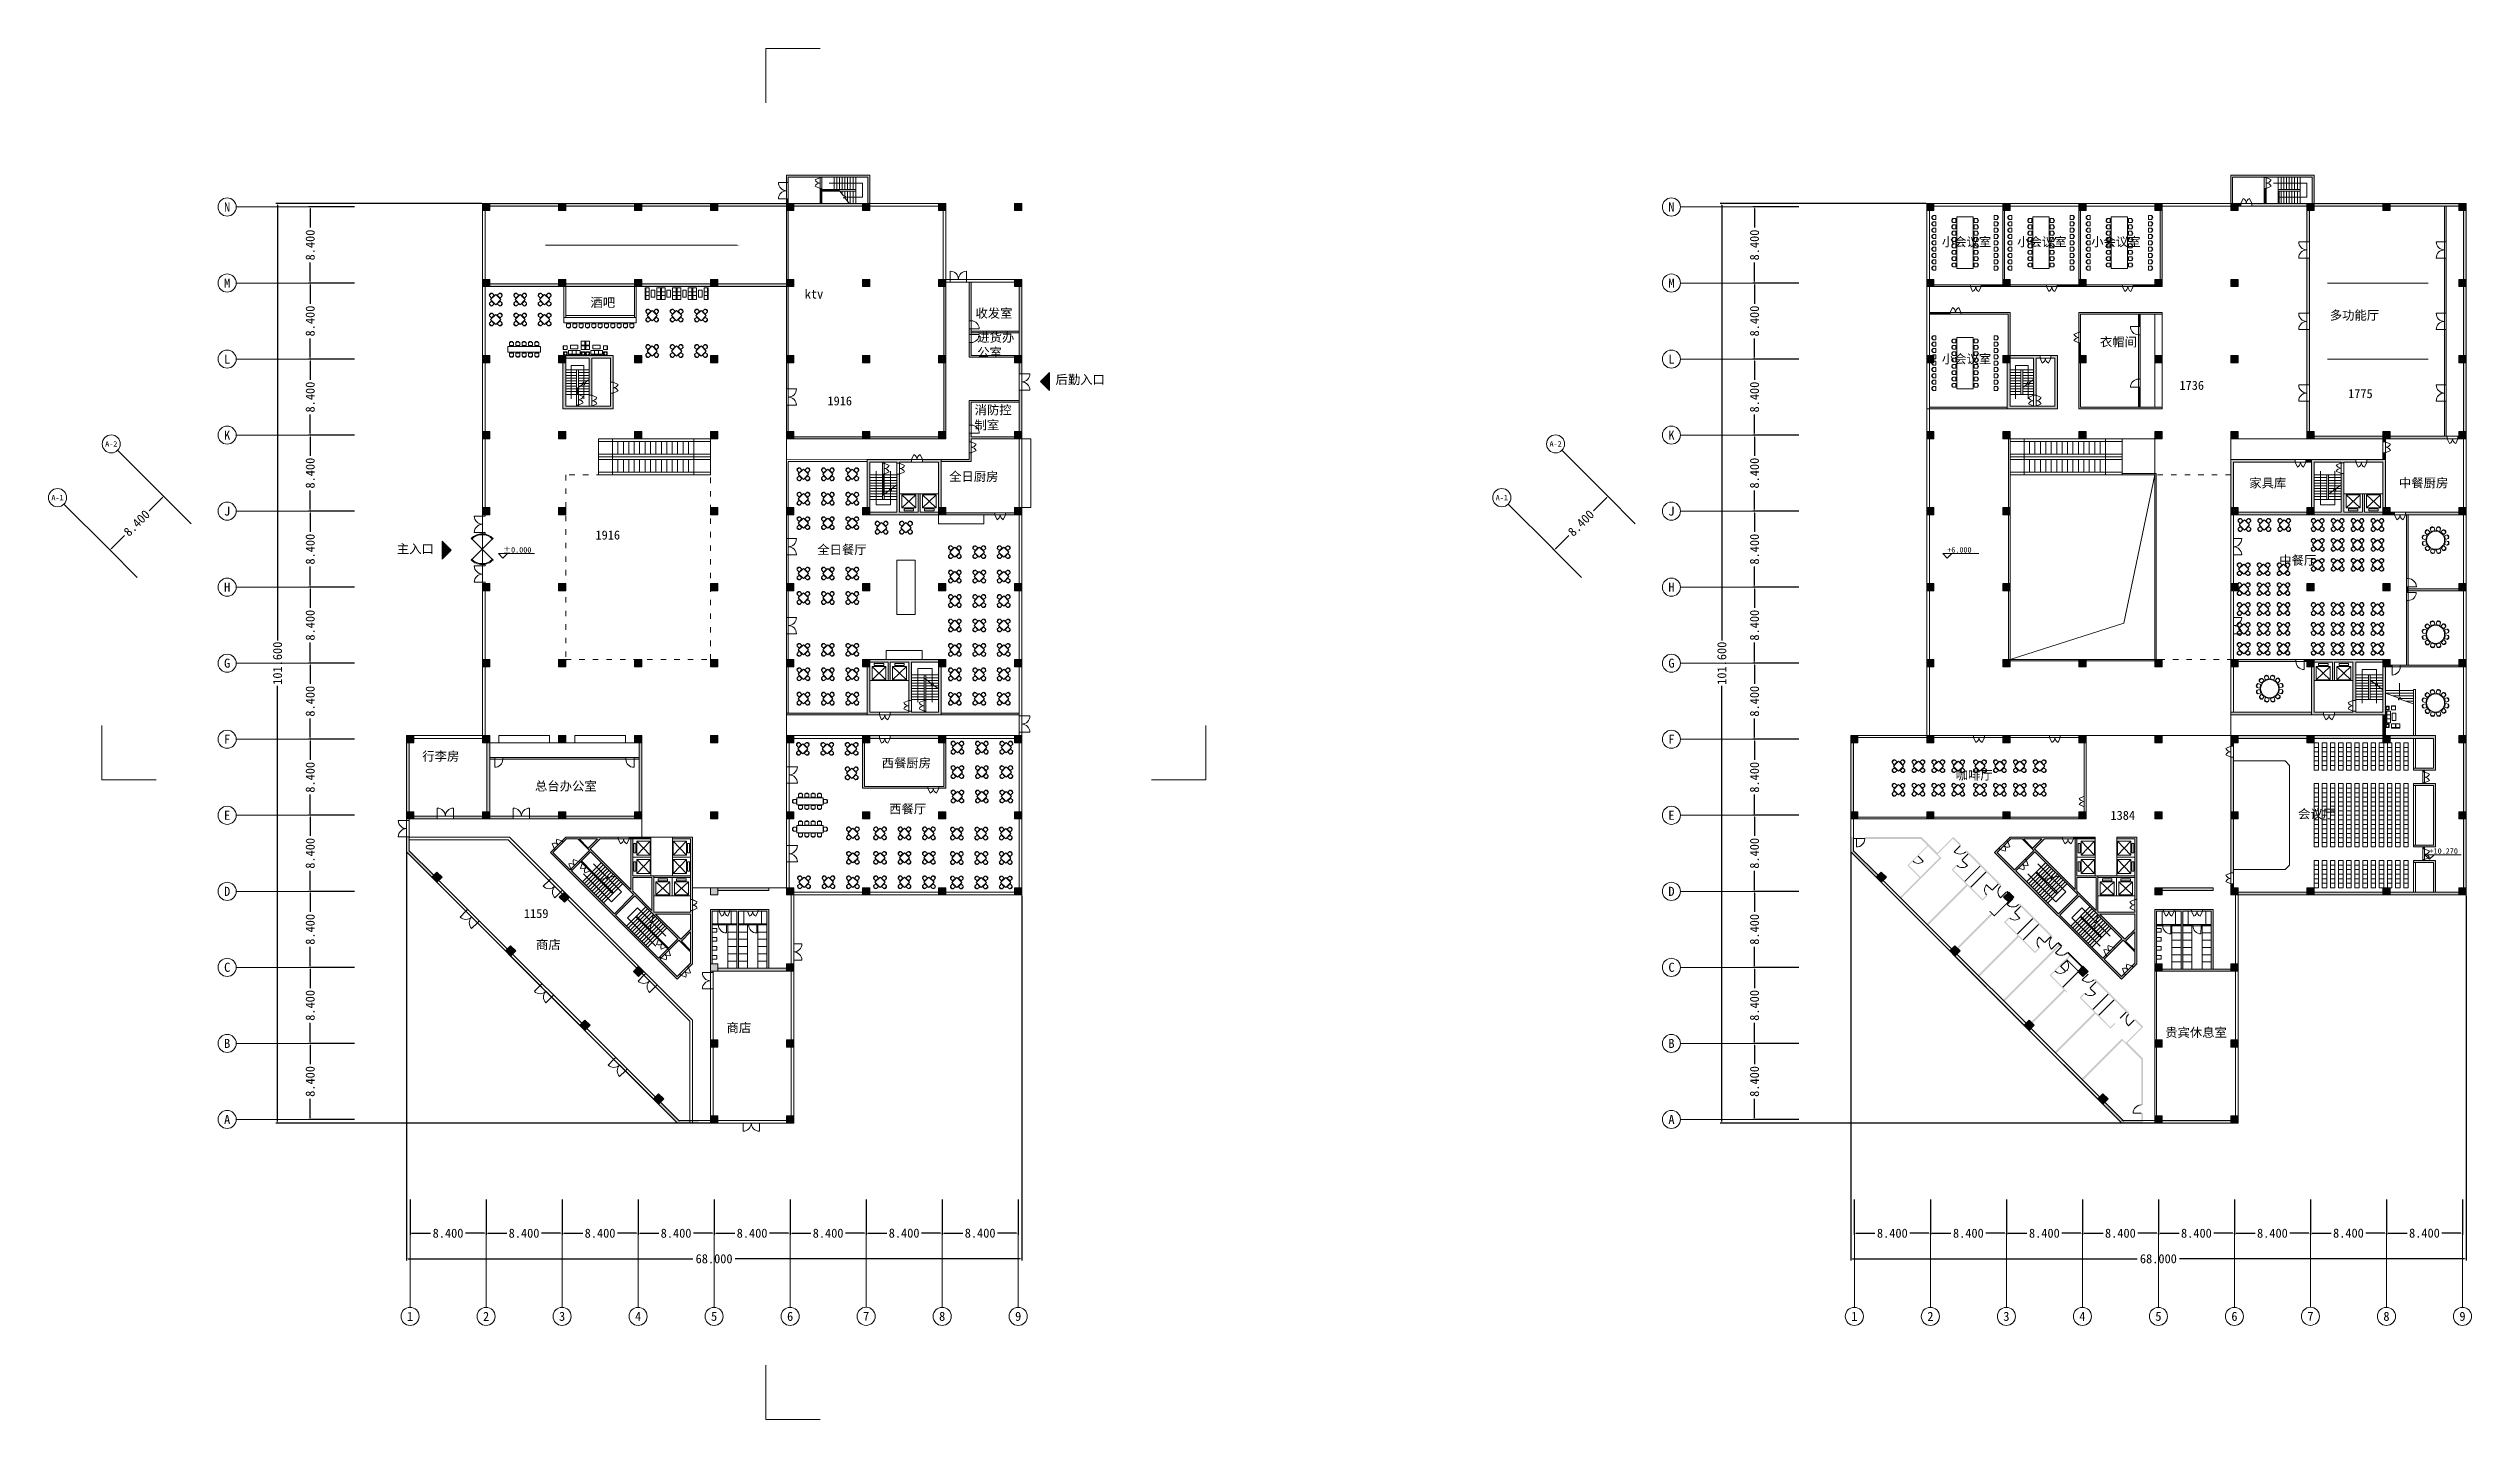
# Model space of a CAD drawing. Header units: metres. Extents: x -302 to 587, y -65 to 94.
# Drawn here: x 17.1 to 284.8, y -65.4 to 86.1 of the extents above; entities that cross this region are included whole.
import ezdxf

# ---------------------------------------------------------------- set-up
doc = ezdxf.new("R2010")
doc.units = ezdxf.units.M
doc.linetypes.add('ACAD_ISO03W100', pattern=[30, 12, -18])
doc.layers.get('0').update_dxf_attribs({"lineweight": 9})
for name, color, linetype, lineweight in [('fanghuo', 1, 'Continuous', 9), ('furniture', 3, 'Continuous', 5), ('glass', 5, 'Continuous', 5), ('hatch', 212, 'ACAD_ISO03W100', 5), ('ProfileEdges', 7, 'Continuous', 9), ('PUB_TEXT', 7, 'Continuous', 9), ('stair', 30, 'Continuous', 9), ('tonggao', 4, 'ACAD_ISO03W100', 5), ('zhuwang', 2, 'Continuous', 13)]:
    doc.layers.add(name, color=color, linetype=linetype, lineweight=lineweight)
doc.styles.add('mystyle', font='', dxfattribs={"height": 1})
doc.styles.get('mystyle').set_extended_font_data('SimSun')
doc.dimstyles.new('myyyy', dxfattribs={"dimtxt": 1, "dimasz": 0.18, "dimexe": 0.18, "dimexo": 0.0625, "dimgap": 0.09, "dimtad": 0, "dimtoh": 1, "dimdec": 3, "dimrnd": 0.001, "dimzin": 0, "dimdsep": 46, "dimtxsty": 'Standard', "dimcen": 0.09, "dimadec": 0, "dimazin": 0, "dimtfac": 1, "dimtdec": 3, "dimtofl": 0, "dimtmove": 0, "dimatfit": 3, "dimfxl": 1, "dimtolj": 1, "dimtzin": 0, "dimarcsym": 0})

msp = doc.modelspace()

# ---------------------------------------------------------------- texts
at = {"ltscale": 3, "char_height": 0.6, "attachment_point": 7, "style": 'mystyle'}
for s, insert in [('{\\fSimSun|b0|i0|c134|p2;±0.000}', (67.278, 30.3758)), ('+{\\fSimSun|b0|i0|c134|p2;6.000}', (226.878, 30.3758)), ('+{\\fSimSun|b0|i0|c134|p2;10.270}', (280.169, -2.8967))]:
    msp.add_mtext_dynamic_manual_height_columns(s, width=4.15909, gutter_width=5, heights=[0], dxfattribs=dict(at, insert=insert))
at = {"layer": 'fanghuo', "ltscale": 3, "char_height": 1, "attachment_point": 1, "style": 'mystyle'}
for s, width, insert in [('1736', 12.184359, (252.5332, 49.3612)), ('1775', 6.008635, (271.1692, 48.4446)), ('1916', 8.894248, (103.1299, 47.6424)), ('1916', 9.064667, (77.5, 32.8248)), ('1384', 4.337908, (244.9114, 1.8576)), ('1159', 5.497098, (69.59, -8.9892))]:
    msp.add_mtext_dynamic_manual_height_columns(s, width=width, gutter_width=5, heights=[0], dxfattribs=dict(at, insert=insert))
at = {"layer": 'PUB_TEXT', "ltscale": 0.05, "style": 'mystyle'}
msp.add_text('ktv', height=1, dxfattribs=at).set_placement((100.6307, 58.4495))
at = {"layer": 'PUB_TEXT', "ltscale": 3, "style": 'mystyle'}
for s, width, insert, char_height, attachment_point in [('N', 1.774604, (36.8027, 68.5598), 1, 5), ('N', 1.774604, (196.4027, 68.5598), 1, 5), ('M', 1.774604, (36.8027, 60.1598), 1, 5), ('M', 1.774604, (196.4027, 60.1598), 1, 5), ('L', 1.774604, (36.8027, 51.7598), 1, 5), ('L', 1.774604, (196.4027, 51.7598), 1, 5), ('{\\fArial Unicode MS|b0|i0|c134|p0;后勤入口}', 6.113463, (128.3397, 49.9994), 1, 1), ('K', 1.774604, (36.8027, 43.3598), 1, 5), ('K', 1.774604, (196.4027, 43.3598), 1, 5), ('{\\fSimSun|b0|i0|c134|p2;A-}2', 2.350701, (23.9955, 42.3891), 0.6, 5), ('{\\fSimSun|b0|i0|c134|p2;A-}2', 2.350701, (183.5955, 42.3891), 0.6, 5), ('A-1', 2.350701, (18.0558, 36.4494), 0.6, 5), ('J', 1.774604, (36.8027, 34.9598), 1, 5), ('A-1', 2.350701, (177.6558, 36.4494), 0.6, 5), ('J', 1.774604, (196.4027, 34.9598), 1, 5), ('{\\fArial Unicode MS|b0|i0|c134|p0;主入口}', 6.339304, (55.5504, 31.2992), 1, 1), ('H', 1.774604, (36.8027, 26.5598), 1, 5), ('H', 1.774604, (196.4027, 26.5598), 1, 5), ('G', 1.774604, (36.8027, 18.1598), 1, 5), ('G', 1.774604, (196.4027, 18.1598), 1, 5), ('F', 1.774604, (36.8027, 9.7598), 1, 5), ('F', 1.774604, (196.4027, 9.7598), 1, 5), ('E', 1.774604, (36.8027, 1.3598), 1, 5), ('E', 1.774604, (196.4027, 1.3598), 1, 5), ('D', 1.774604, (36.8027, -7.0402), 1, 5), ('D', 1.774604, (196.4027, -7.0402), 1, 5), ('C', 1.774604, (36.8027, -15.4402), 1, 5), ('C', 1.774604, (196.4027, -15.4402), 1, 5), ('B', 1.774604, (36.8027, -23.8402), 1, 5), ('B', 1.774604, (196.4027, -23.8402), 1, 5), ('A', 1.774604, (36.8027, -32.2402), 1, 5), ('A', 1.774604, (196.4027, -32.2402), 1, 5), ('1', 1.774604, (57.0136, -53.9943), 1, 5), ('2', 1.774604, (65.4136, -53.9943), 1, 5), ('3', 1.774604, (73.8136, -53.9943), 1, 5), ('4', 1.774604, (82.2136, -53.9943), 1, 5), ('5', 1.774604, (90.6136, -53.9943), 1, 5), ('6', 1.774604, (99.0136, -53.9943), 1, 5), ('7', 1.774604, (107.4136, -53.9832), 1, 5), ('8', 1.774604, (115.8136, -53.9943), 1, 5), ('9', 1.774604, (124.2136, -53.9943), 1, 5), ('1', 1.774604, (216.6136, -53.9943), 1, 5), ('2', 1.774604, (225.0136, -53.9943), 1, 5), ('3', 1.774604, (233.4136, -53.9943), 1, 5), ('4', 1.774604, (241.8136, -53.9943), 1, 5), ('5', 1.774604, (250.2136, -53.9943), 1, 5), ('6', 1.774604, (258.6136, -53.9943), 1, 5), ('7', 1.774604, (267.0136, -53.9832), 1, 5), ('8', 1.774604, (275.4136, -53.9943), 1, 5), ('9', 1.774604, (283.8136, -53.9943), 1, 5)]:
    msp.add_mtext_dynamic_manual_height_columns(s, width=width, gutter_width=5, heights=[0], dxfattribs=dict(at, insert=insert, char_height=char_height, attachment_point=attachment_point))
at = {"layer": 'PUB_TEXT', "ltscale": 0.05, "char_height": 1, "attachment_point": 1, "style": 'mystyle'}
for s, width, heights, insert in [('{\\fArial Unicode MS|b0|i0|c134|p0;小会议室}', 5.847817, [1.3741], (226.2804, 65.2175)), ('{\\fArial Unicode MS|b0|i0|c134|p0;小会议室}', 5.847817, [1.3741], (234.6122, 65.2175)), ('{\\fArial Unicode MS|b0|i0|c134|p0;小会议室}', 5.847817, [1.3741], (242.7888, 65.2175)), ('{\\fArial Unicode MS|b0|i0|c134|p0;酒吧}', 3.283602, [0], (76.945, 58.516)), ('{\\fArial Unicode MS|b0|i0|c134|p0;收发室}', 4.338879, [1.4788], (119.49, 57.3273)), ('{\\fArial Unicode MS|b0|i0|c134|p0;多功能厅}', 6.653041, [0], (269.1477, 57.1036)), ('{\\fArial Unicode MS|b0|i0|c134|p0;进货办公室}', 4.913276, [3.3755], (119.6927, 54.6598)), ('{\\fArial Unicode MS|b0|i0|c134|p0;衣帽间}', 4.321823, [0], (243.7501, 54.154)), ('{\\fArial Unicode MS|b0|i0|c134|p0;小会议室}', 5.847817, [1.3741], (226.2804, 52.2836)), ('{\\fArial Unicode MS|b0|i0|c134|p0;消防控制室}', 4.611024, [3.1637], (119.3974, 46.6463)), ('{\\fArial Unicode MS|b0|i0|c134|p0;全日厨房}', 5.556172, [0], (116.5791, 39.2903)), ('{\\fArial Unicode MS|b0|i0|c134|p0;家具库}', 5.117977, [0], (260.2473, 38.5679)), ('{\\fArial Unicode MS|b0|i0|c134|p0;中餐厨房}', 5.681943, [1.6482], (276.7896, 38.586)), ('{\\fArial Unicode MS|b0|i0|c134|p0;全日餐厅}', 5.912256, [0], (102.0057, 31.2131)), ('{\\fArial Unicode MS|b0|i0|c134|p0;中餐厅}', 6.256321, [0], (263.5648, 30.0407)), ('{\\fArial Unicode MS|b0|i0|c134|p0;行李房}', 5.086354, [0], (58.3644, 8.3853)), ('{\\fArial Unicode MS|b0|i0|c134|p0;西餐厨房}', 5.499521, [0], (109.1251, 7.6475)), ('{\\fArial Unicode MS|b0|i0|c134|p0;咖啡厅}', 12.836133, [0], (227.809, 6.302)), ('{\\fArial Unicode MS|b0|i0|c134|p0;总台办公室}', 7.410599, [2.3372], (70.8206, 5.0889)), ('{\\fArial Unicode MS|b0|i0|c134|p0;西餐厅}', 7.454907, [0], (109.9509, 2.5745)), ('{\\fArial Unicode MS|b0|i0|c134|p0;会议厅}', 4.477988, [0], (265.6356, 2.0155)), ('{\\fArial Unicode MS|b0|i0|c134|p0;商店}', 4.632392, [0], (70.9266, -12.4255)), ('{\\fArial Unicode MS|b0|i0|c134|p0;商店}', 4.391076, [0], (91.985, -21.6079)), ('{\\fArial Unicode MS|b0|i0|c134|p0;贵宾休息室}', 6.87941, [1.3644], (250.9643, -22.1324))]:
    msp.add_mtext_dynamic_manual_height_columns(s, width=width, gutter_width=5, heights=heights, dxfattribs=dict(at, insert=insert))

# ---------------------------------------------------------------- blocks, each defined once
blk = doc.blocks.new('*D68')
at = {"layer": 'Defpoints', "color": 0, "ltscale": 0.05, "transparency": 16777216}
for p in [(50.95, 68.56), (45.98, 60.16), (50.95, 60.16)]:
    blk.add_point(p, dxfattribs=at)
at = {"layer": 'PUB_TEXT', "color": 0, "lineweight": -2, "ltscale": 0.05, "transparency": 16777216}
for p, q in [((50.89, 68.56), (45.8, 68.56)), ((45.98, 68.38), (45.98, 66.28)), ((45.98, 60.34), (45.98, 62.44)), ((50.89, 60.16), (45.8, 60.16))]:
    blk.add_line(p, q, dxfattribs=at)
at = {"layer": 'PUB_TEXT', "color": 0, "ltscale": 0.05, "transparency": 16777216}
for points in [[(45.95, 68.38), (46.01, 68.38), (45.98, 68.56)], [(45.95, 60.34), (46.01, 60.34), (45.98, 60.16)]]:
    blk.add_solid(points, dxfattribs=at)
at = {"layer": 'PUB_TEXT', "color": 0, "ltscale": 0.05, "transparency": 16777216, "insert": (45.98, 64.36), "char_height": 1, "attachment_point": 5, "rotation": 90}
blk.add_mtext('\\A1;8.400', dxfattribs=at)
blk = doc.blocks.new('*D60')
at = {"layer": 'Defpoints', "color": 0, "ltscale": 0.05, "transparency": 16777216}
for p in [(50.95, 60.16), (45.98, 51.76), (50.95, 51.76)]:
    blk.add_point(p, dxfattribs=at)
at = {"layer": 'PUB_TEXT', "color": 0, "lineweight": -2, "ltscale": 0.05, "transparency": 16777216}
for p, q in [((50.89, 60.16), (45.8, 60.16)), ((45.98, 59.98), (45.98, 57.88)), ((45.98, 51.94), (45.98, 54.04)), ((50.89, 51.76), (45.8, 51.76))]:
    blk.add_line(p, q, dxfattribs=at)
at = {"layer": 'PUB_TEXT', "color": 0, "ltscale": 0.05, "transparency": 16777216}
for points in [[(45.95, 59.98), (46.01, 59.98), (45.98, 60.16)], [(45.95, 51.94), (46.01, 51.94), (45.98, 51.76)]]:
    blk.add_solid(points, dxfattribs=at)
at = {"layer": 'PUB_TEXT', "color": 0, "ltscale": 0.05, "transparency": 16777216, "insert": (45.98, 55.96), "char_height": 1, "attachment_point": 5, "rotation": 90}
blk.add_mtext('\\A1;8.400', dxfattribs=at)
blk = doc.blocks.new('*D61')
at = {"layer": 'Defpoints', "color": 0, "ltscale": 0.05, "transparency": 16777216}
for p in [(50.95, 51.76), (45.98, 43.36), (50.95, 43.36)]:
    blk.add_point(p, dxfattribs=at)
at = {"layer": 'PUB_TEXT', "color": 0, "lineweight": -2, "ltscale": 0.05, "transparency": 16777216}
for p, q in [((50.89, 51.76), (45.8, 51.76)), ((45.98, 51.58), (45.98, 49.48)), ((45.98, 43.54), (45.98, 45.64)), ((50.89, 43.36), (45.8, 43.36))]:
    blk.add_line(p, q, dxfattribs=at)
at = {"layer": 'PUB_TEXT', "color": 0, "ltscale": 0.05, "transparency": 16777216}
for points in [[(45.95, 51.58), (46.01, 51.58), (45.98, 51.76)], [(45.95, 43.54), (46.01, 43.54), (45.98, 43.36)]]:
    blk.add_solid(points, dxfattribs=at)
at = {"layer": 'PUB_TEXT', "color": 0, "ltscale": 0.05, "transparency": 16777216, "insert": (45.98, 47.56), "char_height": 1, "attachment_point": 5, "rotation": 90}
blk.add_mtext('\\A1;8.400', dxfattribs=at)
blk = doc.blocks.new('*D62')
at = {"layer": 'Defpoints', "color": 0, "ltscale": 0.05, "transparency": 16777216}
for p in [(50.95, 43.36), (45.98, 34.96), (50.95, 34.96)]:
    blk.add_point(p, dxfattribs=at)
at = {"layer": 'PUB_TEXT', "color": 0, "lineweight": -2, "ltscale": 0.05, "transparency": 16777216}
for p, q in [((50.89, 43.36), (45.8, 43.36)), ((45.98, 43.18), (45.98, 41.08)), ((50.89, 34.96), (45.8, 34.96)), ((45.98, 35.14), (45.98, 37.24))]:
    blk.add_line(p, q, dxfattribs=at)
at = {"layer": 'PUB_TEXT', "color": 0, "ltscale": 0.05, "transparency": 16777216}
for points in [[(45.95, 43.18), (46.01, 43.18), (45.98, 43.36)], [(45.95, 35.14), (46.01, 35.14), (45.98, 34.96)]]:
    blk.add_solid(points, dxfattribs=at)
at = {"layer": 'PUB_TEXT', "color": 0, "ltscale": 0.05, "transparency": 16777216, "insert": (45.98, 39.16), "char_height": 1, "attachment_point": 5, "rotation": 90}
blk.add_mtext('\\A1;8.400', dxfattribs=at)
blk = doc.blocks.new('*D63')
at = {"layer": 'Defpoints', "color": 0, "ltscale": 0.05, "transparency": 16777216}
for p in [(50.95, 34.96), (45.98, 26.56), (50.95, 26.56)]:
    blk.add_point(p, dxfattribs=at)
at = {"layer": 'PUB_TEXT', "color": 0, "lineweight": -2, "ltscale": 0.05, "transparency": 16777216}
for p, q in [((50.89, 34.96), (45.8, 34.96)), ((45.98, 34.78), (45.98, 32.68)), ((45.98, 26.74), (45.98, 28.84)), ((50.89, 26.56), (45.8, 26.56))]:
    blk.add_line(p, q, dxfattribs=at)
at = {"layer": 'PUB_TEXT', "color": 0, "ltscale": 0.05, "transparency": 16777216}
for points in [[(45.95, 34.78), (46.01, 34.78), (45.98, 34.96)], [(45.95, 26.74), (46.01, 26.74), (45.98, 26.56)]]:
    blk.add_solid(points, dxfattribs=at)
at = {"layer": 'PUB_TEXT', "color": 0, "ltscale": 0.05, "transparency": 16777216, "insert": (45.98, 30.76), "char_height": 1, "attachment_point": 5, "rotation": 90}
blk.add_mtext('\\A1;8.400', dxfattribs=at)
blk = doc.blocks.new('*D64')
at = {"layer": 'Defpoints', "color": 0, "ltscale": 0.05, "transparency": 16777216}
for p in [(50.95, 26.56), (45.98, 18.16), (50.95, 18.16)]:
    blk.add_point(p, dxfattribs=at)
at = {"layer": 'PUB_TEXT', "color": 0, "lineweight": -2, "ltscale": 0.05, "transparency": 16777216}
for p, q in [((50.89, 26.56), (45.8, 26.56)), ((45.98, 26.38), (45.98, 24.28)), ((45.98, 18.34), (45.98, 20.44)), ((50.89, 18.16), (45.8, 18.16))]:
    blk.add_line(p, q, dxfattribs=at)
at = {"layer": 'PUB_TEXT', "color": 0, "ltscale": 0.05, "transparency": 16777216}
for points in [[(45.95, 26.38), (46.01, 26.38), (45.98, 26.56)], [(45.95, 18.34), (46.01, 18.34), (45.98, 18.16)]]:
    blk.add_solid(points, dxfattribs=at)
at = {"layer": 'PUB_TEXT', "color": 0, "ltscale": 0.05, "transparency": 16777216, "insert": (45.98, 22.36), "char_height": 1, "attachment_point": 5, "rotation": 90}
blk.add_mtext('\\A1;8.400', dxfattribs=at)
blk = doc.blocks.new('*D65')
at = {"layer": 'Defpoints', "color": 0, "ltscale": 0.05, "transparency": 16777216}
for p in [(50.95, 18.16), (45.98, 9.76), (50.95, 9.76)]:
    blk.add_point(p, dxfattribs=at)
at = {"layer": 'PUB_TEXT', "color": 0, "lineweight": -2, "ltscale": 0.05, "transparency": 16777216}
for p, q in [((50.89, 18.16), (45.8, 18.16)), ((45.98, 17.98), (45.98, 15.88)), ((45.98, 9.94), (45.98, 12.04)), ((50.89, 9.76), (45.8, 9.76))]:
    blk.add_line(p, q, dxfattribs=at)
at = {"layer": 'PUB_TEXT', "color": 0, "ltscale": 0.05, "transparency": 16777216}
for points in [[(45.95, 17.98), (46.01, 17.98), (45.98, 18.16)], [(45.95, 9.94), (46.01, 9.94), (45.98, 9.76)]]:
    blk.add_solid(points, dxfattribs=at)
at = {"layer": 'PUB_TEXT', "color": 0, "ltscale": 0.05, "transparency": 16777216, "insert": (45.98, 13.96), "char_height": 1, "attachment_point": 5, "rotation": 90}
blk.add_mtext('\\A1;8.400', dxfattribs=at)
blk = doc.blocks.new('*D66')
at = {"layer": 'Defpoints', "color": 0, "ltscale": 0.05, "transparency": 16777216}
for p in [(50.95, 9.76), (45.98, 1.36), (50.95, 1.36)]:
    blk.add_point(p, dxfattribs=at)
at = {"layer": 'PUB_TEXT', "color": 0, "lineweight": -2, "ltscale": 0.05, "transparency": 16777216}
for p, q in [((50.89, 9.76), (45.8, 9.76)), ((45.98, 9.58), (45.98, 7.48)), ((45.98, 1.54), (45.98, 3.64)), ((50.89, 1.36), (45.8, 1.36))]:
    blk.add_line(p, q, dxfattribs=at)
at = {"layer": 'PUB_TEXT', "color": 0, "ltscale": 0.05, "transparency": 16777216}
for points in [[(45.95, 9.58), (46.01, 9.58), (45.98, 9.76)], [(45.95, 1.54), (46.01, 1.54), (45.98, 1.36)]]:
    blk.add_solid(points, dxfattribs=at)
at = {"layer": 'PUB_TEXT', "color": 0, "ltscale": 0.05, "transparency": 16777216, "insert": (45.98, 5.56), "char_height": 1, "attachment_point": 5, "rotation": 90}
blk.add_mtext('\\A1;8.400', dxfattribs=at)
blk = doc.blocks.new('*D56')
at = {"layer": 'Defpoints', "color": 0, "ltscale": 0.05, "transparency": 16777216}
for p in [(50.95, 1.36), (45.98, -7.04), (50.95, -7.04)]:
    blk.add_point(p, dxfattribs=at)
at = {"layer": 'PUB_TEXT', "color": 0, "lineweight": -2, "ltscale": 0.05, "transparency": 16777216}
for p, q in [((50.89, 1.36), (45.8, 1.36)), ((45.98, 1.18), (45.98, -0.92)), ((45.98, -6.86), (45.98, -4.76)), ((50.89, -7.04), (45.8, -7.04))]:
    blk.add_line(p, q, dxfattribs=at)
at = {"layer": 'PUB_TEXT', "color": 0, "ltscale": 0.05, "transparency": 16777216}
for points in [[(45.95, 1.18), (46.01, 1.18), (45.98, 1.36)], [(45.95, -6.86), (46.01, -6.86), (45.98, -7.04)]]:
    blk.add_solid(points, dxfattribs=at)
at = {"layer": 'PUB_TEXT', "color": 0, "ltscale": 0.05, "transparency": 16777216, "insert": (45.98, -2.84), "char_height": 1, "attachment_point": 5, "rotation": 90}
blk.add_mtext('\\A1;8.400', dxfattribs=at)
blk = doc.blocks.new('*D57')
at = {"layer": 'Defpoints', "color": 0, "ltscale": 0.05, "transparency": 16777216}
for p in [(50.95, -7.04), (45.98, -15.44), (50.95, -15.44)]:
    blk.add_point(p, dxfattribs=at)
at = {"layer": 'PUB_TEXT', "color": 0, "lineweight": -2, "ltscale": 0.05, "transparency": 16777216}
for p, q in [((50.89, -7.04), (45.8, -7.04)), ((45.98, -7.22), (45.98, -9.32)), ((45.98, -15.26), (45.98, -13.16)), ((50.89, -15.44), (45.8, -15.44))]:
    blk.add_line(p, q, dxfattribs=at)
at = {"layer": 'PUB_TEXT', "color": 0, "ltscale": 0.05, "transparency": 16777216}
for points in [[(45.95, -7.22), (46.01, -7.22), (45.98, -7.04)], [(45.95, -15.26), (46.01, -15.26), (45.98, -15.44)]]:
    blk.add_solid(points, dxfattribs=at)
at = {"layer": 'PUB_TEXT', "color": 0, "ltscale": 0.05, "transparency": 16777216, "insert": (45.98, -11.24), "char_height": 1, "attachment_point": 5, "rotation": 90}
blk.add_mtext('\\A1;8.400', dxfattribs=at)
blk = doc.blocks.new('*D58')
at = {"layer": 'Defpoints', "color": 0, "ltscale": 0.05, "transparency": 16777216}
for p in [(50.95, -15.44), (45.98, -23.84), (50.95, -23.84)]:
    blk.add_point(p, dxfattribs=at)
at = {"layer": 'PUB_TEXT', "color": 0, "lineweight": -2, "ltscale": 0.05, "transparency": 16777216}
for p, q in [((50.89, -15.44), (45.8, -15.44)), ((45.98, -15.62), (45.98, -17.72)), ((50.89, -23.84), (45.8, -23.84)), ((45.98, -23.66), (45.98, -21.56))]:
    blk.add_line(p, q, dxfattribs=at)
at = {"layer": 'PUB_TEXT', "color": 0, "ltscale": 0.05, "transparency": 16777216}
for points in [[(45.95, -15.62), (46.01, -15.62), (45.98, -15.44)], [(45.95, -23.66), (46.01, -23.66), (45.98, -23.84)]]:
    blk.add_solid(points, dxfattribs=at)
at = {"layer": 'PUB_TEXT', "color": 0, "ltscale": 0.05, "transparency": 16777216, "insert": (45.98, -19.64), "char_height": 1, "attachment_point": 5, "rotation": 90}
blk.add_mtext('\\A1;8.400', dxfattribs=at)
blk = doc.blocks.new('*D59')
at = {"layer": 'Defpoints', "color": 0, "ltscale": 0.05, "transparency": 16777216}
for p in [(50.95, -23.84), (45.98, -32.24), (50.95, -32.24)]:
    blk.add_point(p, dxfattribs=at)
at = {"layer": 'PUB_TEXT', "color": 0, "lineweight": -2, "ltscale": 0.05, "transparency": 16777216}
for p, q in [((50.89, -23.84), (45.8, -23.84)), ((45.98, -24.02), (45.98, -26.12)), ((45.98, -32.06), (45.98, -29.96)), ((50.89, -32.24), (45.8, -32.24))]:
    blk.add_line(p, q, dxfattribs=at)
at = {"layer": 'PUB_TEXT', "color": 0, "ltscale": 0.05, "transparency": 16777216}
for points in [[(45.95, -24.02), (46.01, -24.02), (45.98, -23.84)], [(45.95, -32.06), (46.01, -32.06), (45.98, -32.24)]]:
    blk.add_solid(points, dxfattribs=at)
at = {"layer": 'PUB_TEXT', "color": 0, "ltscale": 0.05, "transparency": 16777216, "insert": (45.98, -28.04), "char_height": 1, "attachment_point": 5, "rotation": 90}
blk.add_mtext('\\A1;8.400', dxfattribs=at)
blk = doc.blocks.new('*D67')
at = {"layer": 'Defpoints', "color": 0, "ltscale": 3, "transparency": 16777216}
for p in [(42.37, 68.96), (65.01, 68.96), (91.01, -32.64)]:
    blk.add_point(p, dxfattribs=at)
at = {"layer": 'PUB_TEXT', "color": 0, "lineweight": -2, "ltscale": 3, "transparency": 16777216}
for p, q in [((64.95, 68.96), (42.19, 68.96)), ((42.37, 68.78), (42.37, 20.67)), ((42.37, -32.46), (42.37, 15.65)), ((90.95, -32.64), (42.19, -32.64))]:
    blk.add_line(p, q, dxfattribs=at)
at = {"layer": 'PUB_TEXT', "color": 0, "ltscale": 3, "transparency": 16777216}
for points in [[(42.34, 68.78), (42.4, 68.78), (42.37, 68.96)], [(42.34, -32.46), (42.4, -32.46), (42.37, -32.64)]]:
    blk.add_solid(points, dxfattribs=at)
at = {"layer": 'PUB_TEXT', "color": 0, "ltscale": 3, "transparency": 16777216, "insert": (42.37, 18.16), "char_height": 1, "attachment_point": 5, "rotation": 90}
blk.add_mtext('\\A1;101.600', dxfattribs=at)
blk = doc.blocks.new('*D69')
at = {"layer": 'Defpoints', "color": 0, "ltscale": 3, "transparency": 16777216}
for p in [(65.41, -41.04), (73.81, -41.04), (73.81, -44.81)]:
    blk.add_point(p, dxfattribs=at)
at = {"layer": 'PUB_TEXT', "color": 0, "lineweight": -2, "ltscale": 3, "transparency": 16777216}
for p, q in [((65.41, -41.1), (65.41, -44.99)), ((73.81, -41.1), (73.81, -44.99)), ((65.59, -44.81), (67.69, -44.81)), ((73.63, -44.81), (71.54, -44.81))]:
    blk.add_line(p, q, dxfattribs=at)
at = {"layer": 'PUB_TEXT', "color": 0, "ltscale": 3, "transparency": 16777216}
for points in [[(65.59, -44.78), (65.59, -44.84), (65.41, -44.81)], [(73.63, -44.78), (73.63, -44.84), (73.81, -44.81)]]:
    blk.add_solid(points, dxfattribs=at)
at = {"layer": 'PUB_TEXT', "color": 0, "ltscale": 3, "transparency": 16777216, "insert": (69.61, -44.81), "char_height": 1, "attachment_point": 5}
blk.add_mtext('\\A1;8.400', dxfattribs=at)
blk = doc.blocks.new('*D50')
at = {"layer": 'Defpoints', "color": 0, "ltscale": 3, "transparency": 16777216}
for p in [(73.81, -41.04), (82.21, -41.04), (82.21, -44.81)]:
    blk.add_point(p, dxfattribs=at)
at = {"layer": 'PUB_TEXT', "color": 0, "lineweight": -2, "ltscale": 3, "transparency": 16777216}
for p, q in [((73.81, -41.1), (73.81, -44.99)), ((82.21, -41.1), (82.21, -44.99)), ((73.99, -44.81), (76.09, -44.81)), ((82.03, -44.81), (79.94, -44.81))]:
    blk.add_line(p, q, dxfattribs=at)
at = {"layer": 'PUB_TEXT', "color": 0, "ltscale": 3, "transparency": 16777216}
for points in [[(73.99, -44.78), (73.99, -44.84), (73.81, -44.81)], [(82.03, -44.78), (82.03, -44.84), (82.21, -44.81)]]:
    blk.add_solid(points, dxfattribs=at)
at = {"layer": 'PUB_TEXT', "color": 0, "ltscale": 3, "transparency": 16777216, "insert": (78.01, -44.81), "char_height": 1, "attachment_point": 5}
blk.add_mtext('\\A1;8.400', dxfattribs=at)
blk = doc.blocks.new('*D51')
at = {"layer": 'Defpoints', "color": 0, "ltscale": 3, "transparency": 16777216}
for p in [(82.21, -41.04), (90.61, -41.04), (90.61, -44.81)]:
    blk.add_point(p, dxfattribs=at)
at = {"layer": 'PUB_TEXT', "color": 0, "lineweight": -2, "ltscale": 3, "transparency": 16777216}
for p, q in [((82.21, -41.1), (82.21, -44.99)), ((90.61, -41.1), (90.61, -44.99)), ((82.39, -44.81), (84.49, -44.81)), ((90.43, -44.81), (88.34, -44.81))]:
    blk.add_line(p, q, dxfattribs=at)
at = {"layer": 'PUB_TEXT', "color": 0, "ltscale": 3, "transparency": 16777216}
for points in [[(82.39, -44.78), (82.39, -44.84), (82.21, -44.81)], [(90.43, -44.78), (90.43, -44.84), (90.61, -44.81)]]:
    blk.add_solid(points, dxfattribs=at)
at = {"layer": 'PUB_TEXT', "color": 0, "ltscale": 3, "transparency": 16777216, "insert": (86.41, -44.81), "char_height": 1, "attachment_point": 5}
blk.add_mtext('\\A1;8.400', dxfattribs=at)
blk = doc.blocks.new('*D52')
at = {"layer": 'Defpoints', "color": 0, "ltscale": 3, "transparency": 16777216}
for p in [(90.61, -41.04), (99.01, -41.04), (99.01, -44.81)]:
    blk.add_point(p, dxfattribs=at)
at = {"layer": 'PUB_TEXT', "color": 0, "lineweight": -2, "ltscale": 3, "transparency": 16777216}
for p, q in [((90.61, -41.1), (90.61, -44.99)), ((99.01, -41.1), (99.01, -44.99)), ((90.79, -44.81), (92.89, -44.81)), ((98.83, -44.81), (96.74, -44.81))]:
    blk.add_line(p, q, dxfattribs=at)
at = {"layer": 'PUB_TEXT', "color": 0, "ltscale": 3, "transparency": 16777216}
for points in [[(90.79, -44.78), (90.79, -44.84), (90.61, -44.81)], [(98.83, -44.78), (98.83, -44.84), (99.01, -44.81)]]:
    blk.add_solid(points, dxfattribs=at)
at = {"layer": 'PUB_TEXT', "color": 0, "ltscale": 3, "transparency": 16777216, "insert": (94.81, -44.81), "char_height": 1, "attachment_point": 5}
blk.add_mtext('\\A1;8.400', dxfattribs=at)
blk = doc.blocks.new('*D53')
at = {"layer": 'Defpoints', "color": 0, "ltscale": 3, "transparency": 16777216}
for p in [(99.01, -41.04), (107.41, -41.04), (107.41, -44.81)]:
    blk.add_point(p, dxfattribs=at)
at = {"layer": 'PUB_TEXT', "color": 0, "lineweight": -2, "ltscale": 3, "transparency": 16777216}
for p, q in [((99.01, -41.1), (99.01, -44.99)), ((107.41, -41.1), (107.41, -44.99)), ((99.19, -44.81), (101.29, -44.81)), ((107.23, -44.81), (105.14, -44.81))]:
    blk.add_line(p, q, dxfattribs=at)
at = {"layer": 'PUB_TEXT', "color": 0, "ltscale": 3, "transparency": 16777216}
for points in [[(99.19, -44.78), (99.19, -44.84), (99.01, -44.81)], [(107.23, -44.78), (107.23, -44.84), (107.41, -44.81)]]:
    blk.add_solid(points, dxfattribs=at)
at = {"layer": 'PUB_TEXT', "color": 0, "ltscale": 3, "transparency": 16777216, "insert": (103.21, -44.81), "char_height": 1, "attachment_point": 5}
blk.add_mtext('\\A1;8.400', dxfattribs=at)
blk = doc.blocks.new('*D54')
at = {"layer": 'Defpoints', "color": 0, "ltscale": 3, "transparency": 16777216}
for p in [(107.41, -41.03), (115.81, -41.03), (115.81, -44.8)]:
    blk.add_point(p, dxfattribs=at)
at = {"layer": 'PUB_TEXT', "color": 0, "lineweight": -2, "ltscale": 3, "transparency": 16777216}
for p, q in [((107.41, -41.09), (107.41, -44.98)), ((115.81, -41.09), (115.81, -44.98)), ((107.59, -44.8), (109.69, -44.8)), ((115.63, -44.8), (113.54, -44.8))]:
    blk.add_line(p, q, dxfattribs=at)
at = {"layer": 'PUB_TEXT', "color": 0, "ltscale": 3, "transparency": 16777216}
for points in [[(107.59, -44.77), (107.59, -44.83), (107.41, -44.8)], [(115.63, -44.77), (115.63, -44.83), (115.81, -44.8)]]:
    blk.add_solid(points, dxfattribs=at)
at = {"layer": 'PUB_TEXT', "color": 0, "ltscale": 3, "transparency": 16777216, "insert": (111.61, -44.8), "char_height": 1, "attachment_point": 5}
blk.add_mtext('\\A1;8.400', dxfattribs=at)
blk = doc.blocks.new('*D55')
at = {"layer": 'Defpoints', "color": 0, "ltscale": 3, "transparency": 16777216}
for p in [(115.81, -41.03), (124.21, -41.03), (124.21, -44.8)]:
    blk.add_point(p, dxfattribs=at)
at = {"layer": 'PUB_TEXT', "color": 0, "lineweight": -2, "ltscale": 3, "transparency": 16777216}
for p, q in [((115.81, -41.09), (115.81, -44.98)), ((124.21, -41.09), (124.21, -44.98)), ((115.99, -44.8), (118.09, -44.8)), ((124.03, -44.8), (121.94, -44.8))]:
    blk.add_line(p, q, dxfattribs=at)
at = {"layer": 'PUB_TEXT', "color": 0, "ltscale": 3, "transparency": 16777216}
for points in [[(115.99, -44.77), (115.99, -44.83), (115.81, -44.8)], [(124.03, -44.77), (124.03, -44.83), (124.21, -44.8)]]:
    blk.add_solid(points, dxfattribs=at)
at = {"layer": 'PUB_TEXT', "color": 0, "ltscale": 3, "transparency": 16777216, "insert": (120.01, -44.8), "char_height": 1, "attachment_point": 5}
blk.add_mtext('\\A1;8.400', dxfattribs=at)
blk = doc.blocks.new('*D70')
at = {"layer": 'Defpoints', "color": 0, "ltscale": 3, "transparency": 16777216}
for p in [(57.01, -41.04), (65.41, -41.04), (65.41, -44.81)]:
    blk.add_point(p, dxfattribs=at)
at = {"layer": 'PUB_TEXT', "color": 0, "lineweight": -2, "ltscale": 3, "transparency": 16777216}
for p, q in [((57.01, -41.1), (57.01, -44.99)), ((65.41, -41.1), (65.41, -44.99)), ((57.19, -44.81), (59.29, -44.81)), ((65.23, -44.81), (63.14, -44.81))]:
    blk.add_line(p, q, dxfattribs=at)
at = {"layer": 'PUB_TEXT', "color": 0, "ltscale": 3, "transparency": 16777216}
for points in [[(57.19, -44.78), (57.19, -44.84), (57.01, -44.81)], [(65.23, -44.78), (65.23, -44.84), (65.41, -44.81)]]:
    blk.add_solid(points, dxfattribs=at)
at = {"layer": 'PUB_TEXT', "color": 0, "ltscale": 3, "transparency": 16777216, "insert": (61.21, -44.81), "char_height": 1, "attachment_point": 5}
blk.add_mtext('\\A1;8.400', dxfattribs=at)
blk = doc.blocks.new('*D71')
at = {"layer": 'Defpoints', "color": 0, "ltscale": 3, "transparency": 16777216}
for p in [(56.61, -2.67), (124.61, -7.44), (124.61, -47.63)]:
    blk.add_point(p, dxfattribs=at)
at = {"layer": 'PUB_TEXT', "color": 0, "lineweight": -2, "ltscale": 3, "transparency": 16777216}
for p, q in [((56.61, -2.74), (56.61, -47.81)), ((124.61, -7.5), (124.61, -47.81)), ((56.79, -47.63), (88.27, -47.63)), ((124.43, -47.63), (92.95, -47.63))]:
    blk.add_line(p, q, dxfattribs=at)
at = {"layer": 'PUB_TEXT', "color": 0, "ltscale": 3, "transparency": 16777216}
for points in [[(56.79, -47.6), (56.79, -47.66), (56.61, -47.63)], [(124.43, -47.6), (124.43, -47.66), (124.61, -47.63)]]:
    blk.add_solid(points, dxfattribs=at)
at = {"layer": 'PUB_TEXT', "color": 0, "ltscale": 3, "transparency": 16777216, "insert": (90.61, -47.63), "char_height": 1, "attachment_point": 5}
blk.add_mtext('\\A1;68.000', dxfattribs=at)
blk = doc.blocks.new('*D72')
at = {"layer": 'Defpoints', "color": 0, "ltscale": 3, "transparency": 16777216}
for p in [(32.85, 33.53), (23.84, 30.67), (26.91, 27.59)]:
    blk.add_point(p, dxfattribs=at)
at = {"layer": 'PUB_TEXT', "color": 0, "lineweight": -2, "ltscale": 3, "transparency": 16777216}
for p, q in [((29.65, 36.48), (28.17, 35)), ((32.81, 33.57), (29.65, 36.73)), ((23.97, 30.79), (25.45, 32.28)), ((26.87, 27.63), (23.71, 30.79))]:
    blk.add_line(p, q, dxfattribs=at)
at = {"layer": 'PUB_TEXT', "color": 0, "ltscale": 3, "transparency": 16777216}
for points in [[(29.63, 36.5), (29.67, 36.46), (29.78, 36.6)], [(23.95, 30.81), (23.99, 30.77), (23.84, 30.67)]]:
    blk.add_solid(points, dxfattribs=at)
at = {"layer": 'PUB_TEXT', "color": 0, "ltscale": 3, "transparency": 16777216, "insert": (26.81, 33.64), "char_height": 1, "attachment_point": 5, "rotation": 45}
blk.add_mtext('\\A1;8.400', dxfattribs=at)
blk = doc.blocks.new('*D91')
at = {"layer": 'Defpoints', "color": 0, "ltscale": 0.05, "transparency": 16777216}
for p in [(210.55, 68.56), (205.58, 60.16), (210.55, 60.16)]:
    blk.add_point(p, dxfattribs=at)
at = {"layer": 'PUB_TEXT', "color": 0, "lineweight": -2, "ltscale": 0.05, "transparency": 16777216}
for p, q in [((210.49, 68.56), (205.4, 68.56)), ((205.58, 68.38), (205.58, 66.28)), ((205.58, 60.34), (205.58, 62.44)), ((210.49, 60.16), (205.4, 60.16))]:
    blk.add_line(p, q, dxfattribs=at)
at = {"layer": 'PUB_TEXT', "color": 0, "ltscale": 0.05, "transparency": 16777216}
for points in [[(205.55, 68.38), (205.61, 68.38), (205.58, 68.56)], [(205.55, 60.34), (205.61, 60.34), (205.58, 60.16)]]:
    blk.add_solid(points, dxfattribs=at)
at = {"layer": 'PUB_TEXT', "color": 0, "ltscale": 0.05, "transparency": 16777216, "insert": (205.58, 64.36), "char_height": 1, "attachment_point": 5, "rotation": 90}
blk.add_mtext('\\A1;8.400', dxfattribs=at)
blk = doc.blocks.new('*D83')
at = {"layer": 'Defpoints', "color": 0, "ltscale": 0.05, "transparency": 16777216}
for p in [(210.55, 60.16), (205.58, 51.76), (210.55, 51.76)]:
    blk.add_point(p, dxfattribs=at)
at = {"layer": 'PUB_TEXT', "color": 0, "lineweight": -2, "ltscale": 0.05, "transparency": 16777216}
for p, q in [((210.49, 60.16), (205.4, 60.16)), ((205.58, 59.98), (205.58, 57.88)), ((205.58, 51.94), (205.58, 54.04)), ((210.49, 51.76), (205.4, 51.76))]:
    blk.add_line(p, q, dxfattribs=at)
at = {"layer": 'PUB_TEXT', "color": 0, "ltscale": 0.05, "transparency": 16777216}
for points in [[(205.55, 59.98), (205.61, 59.98), (205.58, 60.16)], [(205.55, 51.94), (205.61, 51.94), (205.58, 51.76)]]:
    blk.add_solid(points, dxfattribs=at)
at = {"layer": 'PUB_TEXT', "color": 0, "ltscale": 0.05, "transparency": 16777216, "insert": (205.58, 55.96), "char_height": 1, "attachment_point": 5, "rotation": 90}
blk.add_mtext('\\A1;8.400', dxfattribs=at)
blk = doc.blocks.new('*D84')
at = {"layer": 'Defpoints', "color": 0, "ltscale": 0.05, "transparency": 16777216}
for p in [(210.55, 51.76), (205.58, 43.36), (210.55, 43.36)]:
    blk.add_point(p, dxfattribs=at)
at = {"layer": 'PUB_TEXT', "color": 0, "lineweight": -2, "ltscale": 0.05, "transparency": 16777216}
for p, q in [((210.49, 51.76), (205.4, 51.76)), ((205.58, 51.58), (205.58, 49.48)), ((205.58, 43.54), (205.58, 45.64)), ((210.49, 43.36), (205.4, 43.36))]:
    blk.add_line(p, q, dxfattribs=at)
at = {"layer": 'PUB_TEXT', "color": 0, "ltscale": 0.05, "transparency": 16777216}
for points in [[(205.55, 51.58), (205.61, 51.58), (205.58, 51.76)], [(205.55, 43.54), (205.61, 43.54), (205.58, 43.36)]]:
    blk.add_solid(points, dxfattribs=at)
at = {"layer": 'PUB_TEXT', "color": 0, "ltscale": 0.05, "transparency": 16777216, "insert": (205.58, 47.56), "char_height": 1, "attachment_point": 5, "rotation": 90}
blk.add_mtext('\\A1;8.400', dxfattribs=at)
blk = doc.blocks.new('*D85')
at = {"layer": 'Defpoints', "color": 0, "ltscale": 0.05, "transparency": 16777216}
for p in [(210.55, 43.36), (205.58, 34.96), (210.55, 34.96)]:
    blk.add_point(p, dxfattribs=at)
at = {"layer": 'PUB_TEXT', "color": 0, "lineweight": -2, "ltscale": 0.05, "transparency": 16777216}
for p, q in [((210.49, 43.36), (205.4, 43.36)), ((205.58, 43.18), (205.58, 41.08)), ((210.49, 34.96), (205.4, 34.96)), ((205.58, 35.14), (205.58, 37.24))]:
    blk.add_line(p, q, dxfattribs=at)
at = {"layer": 'PUB_TEXT', "color": 0, "ltscale": 0.05, "transparency": 16777216}
for points in [[(205.55, 43.18), (205.61, 43.18), (205.58, 43.36)], [(205.55, 35.14), (205.61, 35.14), (205.58, 34.96)]]:
    blk.add_solid(points, dxfattribs=at)
at = {"layer": 'PUB_TEXT', "color": 0, "ltscale": 0.05, "transparency": 16777216, "insert": (205.58, 39.16), "char_height": 1, "attachment_point": 5, "rotation": 90}
blk.add_mtext('\\A1;8.400', dxfattribs=at)
blk = doc.blocks.new('*D86')
at = {"layer": 'Defpoints', "color": 0, "ltscale": 0.05, "transparency": 16777216}
for p in [(210.55, 34.96), (205.58, 26.56), (210.55, 26.56)]:
    blk.add_point(p, dxfattribs=at)
at = {"layer": 'PUB_TEXT', "color": 0, "lineweight": -2, "ltscale": 0.05, "transparency": 16777216}
for p, q in [((210.49, 34.96), (205.4, 34.96)), ((205.58, 34.78), (205.58, 32.68)), ((205.58, 26.74), (205.58, 28.84)), ((210.49, 26.56), (205.4, 26.56))]:
    blk.add_line(p, q, dxfattribs=at)
at = {"layer": 'PUB_TEXT', "color": 0, "ltscale": 0.05, "transparency": 16777216}
for points in [[(205.55, 34.78), (205.61, 34.78), (205.58, 34.96)], [(205.55, 26.74), (205.61, 26.74), (205.58, 26.56)]]:
    blk.add_solid(points, dxfattribs=at)
at = {"layer": 'PUB_TEXT', "color": 0, "ltscale": 0.05, "transparency": 16777216, "insert": (205.58, 30.76), "char_height": 1, "attachment_point": 5, "rotation": 90}
blk.add_mtext('\\A1;8.400', dxfattribs=at)
blk = doc.blocks.new('*D87')
at = {"layer": 'Defpoints', "color": 0, "ltscale": 0.05, "transparency": 16777216}
for p in [(210.55, 26.56), (205.58, 18.16), (210.55, 18.16)]:
    blk.add_point(p, dxfattribs=at)
at = {"layer": 'PUB_TEXT', "color": 0, "lineweight": -2, "ltscale": 0.05, "transparency": 16777216}
for p, q in [((210.49, 26.56), (205.4, 26.56)), ((205.58, 26.38), (205.58, 24.28)), ((205.58, 18.34), (205.58, 20.44)), ((210.49, 18.16), (205.4, 18.16))]:
    blk.add_line(p, q, dxfattribs=at)
at = {"layer": 'PUB_TEXT', "color": 0, "ltscale": 0.05, "transparency": 16777216}
for points in [[(205.55, 26.38), (205.61, 26.38), (205.58, 26.56)], [(205.55, 18.34), (205.61, 18.34), (205.58, 18.16)]]:
    blk.add_solid(points, dxfattribs=at)
at = {"layer": 'PUB_TEXT', "color": 0, "ltscale": 0.05, "transparency": 16777216, "insert": (205.58, 22.36), "char_height": 1, "attachment_point": 5, "rotation": 90}
blk.add_mtext('\\A1;8.400', dxfattribs=at)
blk = doc.blocks.new('*D88')
at = {"layer": 'Defpoints', "color": 0, "ltscale": 0.05, "transparency": 16777216}
for p in [(210.55, 18.16), (205.58, 9.76), (210.55, 9.76)]:
    blk.add_point(p, dxfattribs=at)
at = {"layer": 'PUB_TEXT', "color": 0, "lineweight": -2, "ltscale": 0.05, "transparency": 16777216}
for p, q in [((210.49, 18.16), (205.4, 18.16)), ((205.58, 17.98), (205.58, 15.88)), ((205.58, 9.94), (205.58, 12.04)), ((210.49, 9.76), (205.4, 9.76))]:
    blk.add_line(p, q, dxfattribs=at)
at = {"layer": 'PUB_TEXT', "color": 0, "ltscale": 0.05, "transparency": 16777216}
for points in [[(205.55, 17.98), (205.61, 17.98), (205.58, 18.16)], [(205.55, 9.94), (205.61, 9.94), (205.58, 9.76)]]:
    blk.add_solid(points, dxfattribs=at)
at = {"layer": 'PUB_TEXT', "color": 0, "ltscale": 0.05, "transparency": 16777216, "insert": (205.58, 13.96), "char_height": 1, "attachment_point": 5, "rotation": 90}
blk.add_mtext('\\A1;8.400', dxfattribs=at)
blk = doc.blocks.new('*D89')
at = {"layer": 'Defpoints', "color": 0, "ltscale": 0.05, "transparency": 16777216}
for p in [(210.55, 9.76), (205.58, 1.36), (210.55, 1.36)]:
    blk.add_point(p, dxfattribs=at)
at = {"layer": 'PUB_TEXT', "color": 0, "lineweight": -2, "ltscale": 0.05, "transparency": 16777216}
for p, q in [((210.49, 9.76), (205.4, 9.76)), ((205.58, 9.58), (205.58, 7.48)), ((205.58, 1.54), (205.58, 3.64)), ((210.49, 1.36), (205.4, 1.36))]:
    blk.add_line(p, q, dxfattribs=at)
at = {"layer": 'PUB_TEXT', "color": 0, "ltscale": 0.05, "transparency": 16777216}
for points in [[(205.55, 9.58), (205.61, 9.58), (205.58, 9.76)], [(205.55, 1.54), (205.61, 1.54), (205.58, 1.36)]]:
    blk.add_solid(points, dxfattribs=at)
at = {"layer": 'PUB_TEXT', "color": 0, "ltscale": 0.05, "transparency": 16777216, "insert": (205.58, 5.56), "char_height": 1, "attachment_point": 5, "rotation": 90}
blk.add_mtext('\\A1;8.400', dxfattribs=at)
blk = doc.blocks.new('*D79')
at = {"layer": 'Defpoints', "color": 0, "ltscale": 0.05, "transparency": 16777216}
for p in [(210.55, 1.36), (205.58, -7.04), (210.55, -7.04)]:
    blk.add_point(p, dxfattribs=at)
at = {"layer": 'PUB_TEXT', "color": 0, "lineweight": -2, "ltscale": 0.05, "transparency": 16777216}
for p, q in [((210.49, 1.36), (205.4, 1.36)), ((205.58, 1.18), (205.58, -0.92)), ((205.58, -6.86), (205.58, -4.76)), ((210.49, -7.04), (205.4, -7.04))]:
    blk.add_line(p, q, dxfattribs=at)
at = {"layer": 'PUB_TEXT', "color": 0, "ltscale": 0.05, "transparency": 16777216}
for points in [[(205.55, 1.18), (205.61, 1.18), (205.58, 1.36)], [(205.55, -6.86), (205.61, -6.86), (205.58, -7.04)]]:
    blk.add_solid(points, dxfattribs=at)
at = {"layer": 'PUB_TEXT', "color": 0, "ltscale": 0.05, "transparency": 16777216, "insert": (205.58, -2.84), "char_height": 1, "attachment_point": 5, "rotation": 90}
blk.add_mtext('\\A1;8.400', dxfattribs=at)
blk = doc.blocks.new('*D80')
at = {"layer": 'Defpoints', "color": 0, "ltscale": 0.05, "transparency": 16777216}
for p in [(210.55, -7.04), (205.58, -15.44), (210.55, -15.44)]:
    blk.add_point(p, dxfattribs=at)
at = {"layer": 'PUB_TEXT', "color": 0, "lineweight": -2, "ltscale": 0.05, "transparency": 16777216}
for p, q in [((210.49, -7.04), (205.4, -7.04)), ((205.58, -7.22), (205.58, -9.32)), ((205.58, -15.26), (205.58, -13.16)), ((210.49, -15.44), (205.4, -15.44))]:
    blk.add_line(p, q, dxfattribs=at)
at = {"layer": 'PUB_TEXT', "color": 0, "ltscale": 0.05, "transparency": 16777216}
for points in [[(205.55, -7.22), (205.61, -7.22), (205.58, -7.04)], [(205.55, -15.26), (205.61, -15.26), (205.58, -15.44)]]:
    blk.add_solid(points, dxfattribs=at)
at = {"layer": 'PUB_TEXT', "color": 0, "ltscale": 0.05, "transparency": 16777216, "insert": (205.58, -11.24), "char_height": 1, "attachment_point": 5, "rotation": 90}
blk.add_mtext('\\A1;8.400', dxfattribs=at)
blk = doc.blocks.new('*D81')
at = {"layer": 'Defpoints', "color": 0, "ltscale": 0.05, "transparency": 16777216}
for p in [(210.55, -15.44), (205.58, -23.84), (210.55, -23.84)]:
    blk.add_point(p, dxfattribs=at)
at = {"layer": 'PUB_TEXT', "color": 0, "lineweight": -2, "ltscale": 0.05, "transparency": 16777216}
for p, q in [((210.49, -15.44), (205.4, -15.44)), ((205.58, -15.62), (205.58, -17.72)), ((210.49, -23.84), (205.4, -23.84)), ((205.58, -23.66), (205.58, -21.56))]:
    blk.add_line(p, q, dxfattribs=at)
at = {"layer": 'PUB_TEXT', "color": 0, "ltscale": 0.05, "transparency": 16777216}
for points in [[(205.55, -15.62), (205.61, -15.62), (205.58, -15.44)], [(205.55, -23.66), (205.61, -23.66), (205.58, -23.84)]]:
    blk.add_solid(points, dxfattribs=at)
at = {"layer": 'PUB_TEXT', "color": 0, "ltscale": 0.05, "transparency": 16777216, "insert": (205.58, -19.64), "char_height": 1, "attachment_point": 5, "rotation": 90}
blk.add_mtext('\\A1;8.400', dxfattribs=at)
blk = doc.blocks.new('*D82')
at = {"layer": 'Defpoints', "color": 0, "ltscale": 0.05, "transparency": 16777216}
for p in [(210.55, -23.84), (205.58, -32.24), (210.55, -32.24)]:
    blk.add_point(p, dxfattribs=at)
at = {"layer": 'PUB_TEXT', "color": 0, "lineweight": -2, "ltscale": 0.05, "transparency": 16777216}
for p, q in [((210.49, -23.84), (205.4, -23.84)), ((205.58, -24.02), (205.58, -26.12)), ((205.58, -32.06), (205.58, -29.96)), ((210.49, -32.24), (205.4, -32.24))]:
    blk.add_line(p, q, dxfattribs=at)
at = {"layer": 'PUB_TEXT', "color": 0, "ltscale": 0.05, "transparency": 16777216}
for points in [[(205.55, -24.02), (205.61, -24.02), (205.58, -23.84)], [(205.55, -32.06), (205.61, -32.06), (205.58, -32.24)]]:
    blk.add_solid(points, dxfattribs=at)
at = {"layer": 'PUB_TEXT', "color": 0, "ltscale": 0.05, "transparency": 16777216, "insert": (205.58, -28.04), "char_height": 1, "attachment_point": 5, "rotation": 90}
blk.add_mtext('\\A1;8.400', dxfattribs=at)
blk = doc.blocks.new('*D90')
at = {"layer": 'Defpoints', "color": 0, "ltscale": 3, "transparency": 16777216}
for p in [(201.97, 68.96), (224.61, 68.96), (250.61, -32.64)]:
    blk.add_point(p, dxfattribs=at)
at = {"layer": 'PUB_TEXT', "color": 0, "lineweight": -2, "ltscale": 3, "transparency": 16777216}
for p, q in [((224.55, 68.96), (201.79, 68.96)), ((201.97, 68.78), (201.97, 20.67)), ((201.97, -32.46), (201.97, 15.65)), ((250.55, -32.64), (201.79, -32.64))]:
    blk.add_line(p, q, dxfattribs=at)
at = {"layer": 'PUB_TEXT', "color": 0, "ltscale": 3, "transparency": 16777216}
for points in [[(201.94, 68.78), (202, 68.78), (201.97, 68.96)], [(201.94, -32.46), (202, -32.46), (201.97, -32.64)]]:
    blk.add_solid(points, dxfattribs=at)
at = {"layer": 'PUB_TEXT', "color": 0, "ltscale": 3, "transparency": 16777216, "insert": (201.97, 18.16), "char_height": 1, "attachment_point": 5, "rotation": 90}
blk.add_mtext('\\A1;101.600', dxfattribs=at)
blk = doc.blocks.new('*D92')
at = {"layer": 'Defpoints', "color": 0, "ltscale": 3, "transparency": 16777216}
for p in [(225.01, -41.04), (233.41, -41.04), (233.41, -44.81)]:
    blk.add_point(p, dxfattribs=at)
at = {"layer": 'PUB_TEXT', "color": 0, "lineweight": -2, "ltscale": 3, "transparency": 16777216}
for p, q in [((225.01, -41.1), (225.01, -44.99)), ((233.41, -41.1), (233.41, -44.99)), ((225.19, -44.81), (227.29, -44.81)), ((233.23, -44.81), (231.14, -44.81))]:
    blk.add_line(p, q, dxfattribs=at)
at = {"layer": 'PUB_TEXT', "color": 0, "ltscale": 3, "transparency": 16777216}
for points in [[(225.19, -44.78), (225.19, -44.84), (225.01, -44.81)], [(233.23, -44.78), (233.23, -44.84), (233.41, -44.81)]]:
    blk.add_solid(points, dxfattribs=at)
at = {"layer": 'PUB_TEXT', "color": 0, "ltscale": 3, "transparency": 16777216, "insert": (229.21, -44.81), "char_height": 1, "attachment_point": 5}
blk.add_mtext('\\A1;8.400', dxfattribs=at)
blk = doc.blocks.new('*D73')
at = {"layer": 'Defpoints', "color": 0, "ltscale": 3, "transparency": 16777216}
for p in [(233.41, -41.04), (241.81, -41.04), (241.81, -44.81)]:
    blk.add_point(p, dxfattribs=at)
at = {"layer": 'PUB_TEXT', "color": 0, "lineweight": -2, "ltscale": 3, "transparency": 16777216}
for p, q in [((233.41, -41.1), (233.41, -44.99)), ((241.81, -41.1), (241.81, -44.99)), ((233.59, -44.81), (235.69, -44.81)), ((241.63, -44.81), (239.54, -44.81))]:
    blk.add_line(p, q, dxfattribs=at)
at = {"layer": 'PUB_TEXT', "color": 0, "ltscale": 3, "transparency": 16777216}
for points in [[(233.59, -44.78), (233.59, -44.84), (233.41, -44.81)], [(241.63, -44.78), (241.63, -44.84), (241.81, -44.81)]]:
    blk.add_solid(points, dxfattribs=at)
at = {"layer": 'PUB_TEXT', "color": 0, "ltscale": 3, "transparency": 16777216, "insert": (237.61, -44.81), "char_height": 1, "attachment_point": 5}
blk.add_mtext('\\A1;8.400', dxfattribs=at)
blk = doc.blocks.new('*D74')
at = {"layer": 'Defpoints', "color": 0, "ltscale": 3, "transparency": 16777216}
for p in [(241.81, -41.04), (250.21, -41.04), (250.21, -44.81)]:
    blk.add_point(p, dxfattribs=at)
at = {"layer": 'PUB_TEXT', "color": 0, "lineweight": -2, "ltscale": 3, "transparency": 16777216}
for p, q in [((241.81, -41.1), (241.81, -44.99)), ((250.21, -41.1), (250.21, -44.99)), ((241.99, -44.81), (244.09, -44.81)), ((250.03, -44.81), (247.94, -44.81))]:
    blk.add_line(p, q, dxfattribs=at)
at = {"layer": 'PUB_TEXT', "color": 0, "ltscale": 3, "transparency": 16777216}
for points in [[(241.99, -44.78), (241.99, -44.84), (241.81, -44.81)], [(250.03, -44.78), (250.03, -44.84), (250.21, -44.81)]]:
    blk.add_solid(points, dxfattribs=at)
at = {"layer": 'PUB_TEXT', "color": 0, "ltscale": 3, "transparency": 16777216, "insert": (246.01, -44.81), "char_height": 1, "attachment_point": 5}
blk.add_mtext('\\A1;8.400', dxfattribs=at)
blk = doc.blocks.new('*D75')
at = {"layer": 'Defpoints', "color": 0, "ltscale": 3, "transparency": 16777216}
for p in [(250.21, -41.04), (258.61, -41.04), (258.61, -44.81)]:
    blk.add_point(p, dxfattribs=at)
at = {"layer": 'PUB_TEXT', "color": 0, "lineweight": -2, "ltscale": 3, "transparency": 16777216}
for p, q in [((250.21, -41.1), (250.21, -44.99)), ((258.61, -41.1), (258.61, -44.99)), ((250.39, -44.81), (252.49, -44.81)), ((258.43, -44.81), (256.34, -44.81))]:
    blk.add_line(p, q, dxfattribs=at)
at = {"layer": 'PUB_TEXT', "color": 0, "ltscale": 3, "transparency": 16777216}
for points in [[(250.39, -44.78), (250.39, -44.84), (250.21, -44.81)], [(258.43, -44.78), (258.43, -44.84), (258.61, -44.81)]]:
    blk.add_solid(points, dxfattribs=at)
at = {"layer": 'PUB_TEXT', "color": 0, "ltscale": 3, "transparency": 16777216, "insert": (254.41, -44.81), "char_height": 1, "attachment_point": 5}
blk.add_mtext('\\A1;8.400', dxfattribs=at)
blk = doc.blocks.new('*D76')
at = {"layer": 'Defpoints', "color": 0, "ltscale": 3, "transparency": 16777216}
for p in [(258.61, -41.04), (267.01, -41.04), (267.01, -44.81)]:
    blk.add_point(p, dxfattribs=at)
at = {"layer": 'PUB_TEXT', "color": 0, "lineweight": -2, "ltscale": 3, "transparency": 16777216}
for p, q in [((258.61, -41.1), (258.61, -44.99)), ((267.01, -41.1), (267.01, -44.99)), ((258.79, -44.81), (260.89, -44.81)), ((266.83, -44.81), (264.74, -44.81))]:
    blk.add_line(p, q, dxfattribs=at)
at = {"layer": 'PUB_TEXT', "color": 0, "ltscale": 3, "transparency": 16777216}
for points in [[(258.79, -44.78), (258.79, -44.84), (258.61, -44.81)], [(266.83, -44.78), (266.83, -44.84), (267.01, -44.81)]]:
    blk.add_solid(points, dxfattribs=at)
at = {"layer": 'PUB_TEXT', "color": 0, "ltscale": 3, "transparency": 16777216, "insert": (262.81, -44.81), "char_height": 1, "attachment_point": 5}
blk.add_mtext('\\A1;8.400', dxfattribs=at)
blk = doc.blocks.new('*D77')
at = {"layer": 'Defpoints', "color": 0, "ltscale": 3, "transparency": 16777216}
for p in [(267.01, -41.03), (275.41, -41.03), (275.41, -44.8)]:
    blk.add_point(p, dxfattribs=at)
at = {"layer": 'PUB_TEXT', "color": 0, "lineweight": -2, "ltscale": 3, "transparency": 16777216}
for p, q in [((267.01, -41.09), (267.01, -44.98)), ((275.41, -41.09), (275.41, -44.98)), ((267.19, -44.8), (269.29, -44.8)), ((275.23, -44.8), (273.14, -44.8))]:
    blk.add_line(p, q, dxfattribs=at)
at = {"layer": 'PUB_TEXT', "color": 0, "ltscale": 3, "transparency": 16777216}
for points in [[(267.19, -44.77), (267.19, -44.83), (267.01, -44.8)], [(275.23, -44.77), (275.23, -44.83), (275.41, -44.8)]]:
    blk.add_solid(points, dxfattribs=at)
at = {"layer": 'PUB_TEXT', "color": 0, "ltscale": 3, "transparency": 16777216, "insert": (271.21, -44.8), "char_height": 1, "attachment_point": 5}
blk.add_mtext('\\A1;8.400', dxfattribs=at)
blk = doc.blocks.new('*D78')
at = {"layer": 'Defpoints', "color": 0, "ltscale": 3, "transparency": 16777216}
for p in [(275.41, -41.03), (283.81, -41.03), (283.81, -44.8)]:
    blk.add_point(p, dxfattribs=at)
at = {"layer": 'PUB_TEXT', "color": 0, "lineweight": -2, "ltscale": 3, "transparency": 16777216}
for p, q in [((275.41, -41.09), (275.41, -44.98)), ((283.81, -41.09), (283.81, -44.98)), ((275.59, -44.8), (277.69, -44.8)), ((283.63, -44.8), (281.54, -44.8))]:
    blk.add_line(p, q, dxfattribs=at)
at = {"layer": 'PUB_TEXT', "color": 0, "ltscale": 3, "transparency": 16777216}
for points in [[(275.59, -44.77), (275.59, -44.83), (275.41, -44.8)], [(283.63, -44.77), (283.63, -44.83), (283.81, -44.8)]]:
    blk.add_solid(points, dxfattribs=at)
at = {"layer": 'PUB_TEXT', "color": 0, "ltscale": 3, "transparency": 16777216, "insert": (279.61, -44.8), "char_height": 1, "attachment_point": 5}
blk.add_mtext('\\A1;8.400', dxfattribs=at)
blk = doc.blocks.new('*D93')
at = {"layer": 'Defpoints', "color": 0, "ltscale": 3, "transparency": 16777216}
for p in [(216.61, -41.04), (225.01, -41.04), (225.01, -44.81)]:
    blk.add_point(p, dxfattribs=at)
at = {"layer": 'PUB_TEXT', "color": 0, "lineweight": -2, "ltscale": 3, "transparency": 16777216}
for p, q in [((216.61, -41.1), (216.61, -44.99)), ((225.01, -41.1), (225.01, -44.99)), ((216.79, -44.81), (218.89, -44.81)), ((224.83, -44.81), (222.74, -44.81))]:
    blk.add_line(p, q, dxfattribs=at)
at = {"layer": 'PUB_TEXT', "color": 0, "ltscale": 3, "transparency": 16777216}
for points in [[(216.79, -44.78), (216.79, -44.84), (216.61, -44.81)], [(224.83, -44.78), (224.83, -44.84), (225.01, -44.81)]]:
    blk.add_solid(points, dxfattribs=at)
at = {"layer": 'PUB_TEXT', "color": 0, "ltscale": 3, "transparency": 16777216, "insert": (220.81, -44.81), "char_height": 1, "attachment_point": 5}
blk.add_mtext('\\A1;8.400', dxfattribs=at)
blk = doc.blocks.new('*D94')
at = {"layer": 'Defpoints', "color": 0, "ltscale": 3, "transparency": 16777216}
for p in [(216.21, -2.67), (284.21, -7.44), (284.21, -47.63)]:
    blk.add_point(p, dxfattribs=at)
at = {"layer": 'PUB_TEXT', "color": 0, "lineweight": -2, "ltscale": 3, "transparency": 16777216}
for p, q in [((216.21, -2.74), (216.21, -47.81)), ((284.21, -7.5), (284.21, -47.81)), ((216.39, -47.63), (247.87, -47.63)), ((284.03, -47.63), (252.55, -47.63))]:
    blk.add_line(p, q, dxfattribs=at)
at = {"layer": 'PUB_TEXT', "color": 0, "ltscale": 3, "transparency": 16777216}
for points in [[(216.39, -47.6), (216.39, -47.66), (216.21, -47.63)], [(284.03, -47.6), (284.03, -47.66), (284.21, -47.63)]]:
    blk.add_solid(points, dxfattribs=at)
at = {"layer": 'PUB_TEXT', "color": 0, "ltscale": 3, "transparency": 16777216, "insert": (250.21, -47.63), "char_height": 1, "attachment_point": 5}
blk.add_mtext('\\A1;68.000', dxfattribs=at)
blk = doc.blocks.new('*D95')
at = {"layer": 'Defpoints', "color": 0, "ltscale": 3, "transparency": 16777216}
for p in [(192.45, 33.53), (183.44, 30.67), (186.51, 27.59)]:
    blk.add_point(p, dxfattribs=at)
at = {"layer": 'PUB_TEXT', "color": 0, "lineweight": -2, "ltscale": 3, "transparency": 16777216}
for p, q in [((189.25, 36.48), (187.77, 35)), ((192.41, 33.57), (189.25, 36.73)), ((183.57, 30.79), (185.05, 32.28)), ((186.47, 27.63), (183.31, 30.79))]:
    blk.add_line(p, q, dxfattribs=at)
at = {"layer": 'PUB_TEXT', "color": 0, "ltscale": 3, "transparency": 16777216}
for points in [[(189.23, 36.5), (189.27, 36.46), (189.38, 36.6)], [(183.55, 30.81), (183.59, 30.77), (183.44, 30.67)]]:
    blk.add_solid(points, dxfattribs=at)
at = {"layer": 'PUB_TEXT', "color": 0, "ltscale": 3, "transparency": 16777216, "insert": (186.41, 33.64), "char_height": 1, "attachment_point": 5, "rotation": 45}
blk.add_mtext('\\A1;8.400', dxfattribs=at)

# ---------------------------------------------------------------- dimensions: what is measured, and where the dimension line sits
at = {"layer": 'PUB_TEXT', "ltscale": 3}
for base, p1, p2, picture, middle in [((42.3673, 68.9598), (91.0136, -32.6402), (65.0136, 68.9598), '*D67', (42.3673, 18.1598)), ((201.9673, 68.9598), (250.6136, -32.6402), (224.6136, 68.9598), '*D90', (201.9673, 18.1598))]:
    dim = msp.add_linear_dim(base=base, p1=p1, p2=p2, angle=270, dimstyle='myyyy', dxfattribs=at)
    dim.commit()
    dim.dimension.update_dxf_attribs({"geometry": picture, "text_midpoint": middle})
at = {"layer": 'PUB_TEXT', "ltscale": 0.05}
for base, p1, p2, picture, middle in [((45.9827, 60.1598), (50.9486, 68.5598), (50.9486, 60.1598), '*D68', (45.9827, 64.3598)), ((205.5827, 60.1598), (210.5486, 68.5598), (210.5486, 60.1598), '*D91', (205.5827, 64.3598)), ((45.9827, 51.7598), (50.9486, 60.1598), (50.9486, 51.7598), '*D60', (45.9827, 55.9598)), ((205.5827, 51.7598), (210.5486, 60.1598), (210.5486, 51.7598), '*D83', (205.5827, 55.9598)), ((45.9827, 43.3598), (50.9486, 51.7598), (50.9486, 43.3598), '*D61', (45.9827, 47.5598)), ((205.5827, 43.3598), (210.5486, 51.7598), (210.5486, 43.3598), '*D84', (205.5827, 47.5598)), ((45.9827, 34.9598), (50.9486, 43.3598), (50.9486, 34.9598), '*D62', (45.9827, 39.1598)), ((205.5827, 34.9598), (210.5486, 43.3598), (210.5486, 34.9598), '*D85', (205.5827, 39.1598)), ((45.9827, 26.5598), (50.9486, 34.9598), (50.9486, 26.5598), '*D63', (45.9827, 30.7598)), ((205.5827, 26.5598), (210.5486, 34.9598), (210.5486, 26.5598), '*D86', (205.5827, 30.7598)), ((45.9827, 18.1598), (50.9486, 26.5598), (50.9486, 18.1598), '*D64', (45.9827, 22.3598)), ((205.5827, 18.1598), (210.5486, 26.5598), (210.5486, 18.1598), '*D87', (205.5827, 22.3598)), ((45.9827, 9.7598), (50.9486, 18.1598), (50.9486, 9.7598), '*D65', (45.9827, 13.9598)), ((205.5827, 9.7598), (210.5486, 18.1598), (210.5486, 9.7598), '*D88', (205.5827, 13.9598)), ((45.9827, 1.3598), (50.9486, 9.7598), (50.9486, 1.3598), '*D66', (45.9827, 5.5598)), ((205.5827, 1.3598), (210.5486, 9.7598), (210.5486, 1.3598), '*D89', (205.5827, 5.5598)), ((45.9827, -7.0402), (50.9486, 1.3598), (50.9486, -7.0402), '*D56', (45.9827, -2.8402)), ((205.5827, -7.0402), (210.5486, 1.3598), (210.5486, -7.0402), '*D79', (205.5827, -2.8402)), ((45.9827, -15.4402), (50.9486, -7.0402), (50.9486, -15.4402), '*D57', (45.9827, -11.2402)), ((205.5827, -15.4402), (210.5486, -7.0402), (210.5486, -15.4402), '*D80', (205.5827, -11.2402)), ((45.9827, -23.8402), (50.9486, -15.4402), (50.9486, -23.8402), '*D58', (45.9827, -19.6402)), ((205.5827, -23.8402), (210.5486, -15.4402), (210.5486, -23.8402), '*D81', (205.5827, -19.6402)), ((45.9827, -32.2402), (50.9486, -23.8402), (50.9486, -32.2402), '*D59', (45.9827, -28.0402)), ((205.5827, -32.2402), (210.5486, -23.8402), (210.5486, -32.2402), '*D82', (205.5827, -28.0402))]:
    dim = msp.add_linear_dim(base=base, p1=p1, p2=p2, angle=270, dimstyle='myyyy', dxfattribs=at)
    dim.commit()
    dim.dimension.update_dxf_attribs({"geometry": picture, "text_midpoint": middle})
at = {"layer": 'PUB_TEXT', "ltscale": 3}
for p1, p2, picture, middle in [((32.8543, 33.5302), (26.9146, 27.5905), '*D72', (26.8097, 33.6351)), ((192.4543, 33.5302), (186.5146, 27.5905), '*D95', (186.4097, 33.6351))]:
    dim = msp.add_aligned_dim(p1=p1, p2=p2, distance=-4.3483, dimstyle='myyyy', dxfattribs=at)
    dim.commit()
    dim.dimension.update_dxf_attribs({"geometry": picture, "text_midpoint": middle})
for base, p1, p2, picture, middle in [((124.6136, -47.6309), (56.6136, -2.6742), (124.6136, -7.4402), '*D71', (90.6136, -47.6309)), ((284.2136, -47.6309), (216.2136, -2.6742), (284.2136, -7.4402), '*D94', (250.2136, -47.6309)), ((65.4136, -44.8143), (57.0136, -41.0402), (65.4136, -41.0402), '*D70', (61.2136, -44.8143)), ((73.8136, -44.8143), (65.4136, -41.0402), (73.8136, -41.0402), '*D69', (69.6136, -44.8143)), ((82.2136, -44.8143), (73.8136, -41.0402), (82.2136, -41.0402), '*D50', (78.0136, -44.8143)), ((90.6136, -44.8143), (82.2136, -41.0402), (90.6136, -41.0402), '*D51', (86.4136, -44.8143)), ((99.0136, -44.8143), (90.6136, -41.0402), (99.0136, -41.0402), '*D52', (94.8136, -44.8143)), ((107.4136, -44.8143), (99.0136, -41.0402), (107.4136, -41.0402), '*D53', (103.2136, -44.8143)), ((115.8136, -44.8032), (107.4136, -41.0291), (115.8136, -41.0291), '*D54', (111.6136, -44.8032)), ((124.2136, -44.8032), (115.8136, -41.0291), (124.2136, -41.0291), '*D55', (120.0136, -44.8032)), ((225.0136, -44.8143), (216.6136, -41.0402), (225.0136, -41.0402), '*D93', (220.8136, -44.8143)), ((233.4136, -44.8143), (225.0136, -41.0402), (233.4136, -41.0402), '*D92', (229.2136, -44.8143)), ((241.8136, -44.8143), (233.4136, -41.0402), (241.8136, -41.0402), '*D73', (237.6136, -44.8143)), ((250.2136, -44.8143), (241.8136, -41.0402), (250.2136, -41.0402), '*D74', (246.0136, -44.8143)), ((258.6136, -44.8143), (250.2136, -41.0402), (258.6136, -41.0402), '*D75', (254.4136, -44.8143)), ((267.0136, -44.8143), (258.6136, -41.0402), (267.0136, -41.0402), '*D76', (262.8136, -44.8143)), ((275.4136, -44.8032), (267.0136, -41.0291), (275.4136, -41.0291), '*D77', (271.2136, -44.8032)), ((283.8136, -44.8032), (275.4136, -41.0291), (283.8136, -41.0291), '*D78', (279.6136, -44.8032))]:
    dim = msp.add_linear_dim(base=base, p1=p1, p2=p2, dimstyle='myyyy', dxfattribs=at)
    dim.commit()
    dim.dimension.update_dxf_attribs({"geometry": picture, "text_midpoint": middle})

# ---------------------------------------------------------------- hatches: boundary and pattern name
at = {"layer": 'hatch', "ltscale": 0.05}
h = msp.add_hatch(color=256, dxfattribs=at)
h.dxf.hatch_style = 1
h.paths.add_polyline_path([(98.6136, 72.0598), (98.6136, 71.2598), (98.8136, 71.2598), (98.8136, 71.8598), (107.6136, 71.8598), (107.6136, 68.9598), (107.8136, 68.9598), (107.8136, 72.0598)])
h = msp.add_hatch(color=256, dxfattribs=at)
h.dxf.hatch_style = 1
h.paths.add_polyline_path([(102.5136, 71.8598), (102.3136, 71.8598), (102.3136, 71.8027), (102.5136, 71.8027)])
h = msp.add_hatch(color=256, dxfattribs=at)
h.dxf.hatch_style = 1
h.paths.add_polyline_path([(102.5136, 70.6027), (102.3136, 70.6027), (102.3136, 68.9598), (102.5136, 68.9598)])
h = msp.add_hatch(color=256, dxfattribs=at)
h.dxf.hatch_style = 1
h.paths.add_polyline_path([(104.5074, 70.3098), (104.3574, 70.5098), (102.5136, 70.5098), (102.5136, 70.3098)])
h = msp.add_hatch(color=256, dxfattribs=at)
h.dxf.hatch_style = 1
h.paths.add_polyline_path([(267.4136, 72.0598), (258.2136, 72.0598), (258.2136, 68.9598), (258.4136, 68.9598), (258.4136, 71.8598), (267.2136, 71.8598), (267.2136, 68.9598), (267.4136, 68.9598)])
h = msp.add_hatch(color=256, dxfattribs=at)
h.dxf.hatch_style = 1
h.paths.add_polyline_path([(262.1136, 71.8598), (261.9136, 71.8598), (261.9136, 71.8027), (262.1136, 71.8027)])
h = msp.add_hatch(color=256, dxfattribs=at)
h.dxf.hatch_style = 1
h.paths.add_polyline_path([(262.1136, 70.6027), (261.9136, 70.6027), (261.9136, 68.9598), (262.1136, 68.9598)])
h = msp.add_hatch(color=256, dxfattribs=at)
h.dxf.hatch_style = 1
h.paths.add_polyline_path([(65.8136, 68.9598), (65.0136, 68.9598), (65.0136, 68.1598), (65.8136, 68.1598)])
h = msp.add_hatch(color=256, dxfattribs=at)
h.dxf.hatch_style = 1
h.paths.add_polyline_path([(90.2136, 68.9598), (82.6136, 68.9598), (82.6136, 68.6598), (90.2136, 68.6598)])
h.paths.add_polyline_path([(81.8136, 68.9598), (74.2136, 68.9598), (74.2136, 68.6598), (81.8136, 68.6598)])
h.paths.add_polyline_path([(73.4136, 68.9598), (65.8136, 68.9598), (65.8136, 68.6598), (73.4136, 68.6598)])
h = msp.add_hatch(color=256, dxfattribs=at)
h.dxf.hatch_style = 1
h.paths.add_polyline_path([(73.4136, 60.0598), (65.8136, 60.0598), (65.8136, 59.7598), (73.4136, 59.7598)])
h.paths.add_polyline_path([(81.8136, 60.0598), (74.2136, 60.0598), (74.2136, 59.7598), (81.8136, 59.7598)])
h.paths.add_polyline_path([(90.2136, 60.0598), (82.6136, 60.0598), (82.6136, 59.7598), (90.2136, 59.7598)])
h.paths.add_polyline_path([(98.6136, 60.0598), (91.0136, 60.0598), (91.0136, 59.7598), (98.6136, 59.7598)])
h.paths.add_polyline_path([(98.8136, 68.1598), (98.6136, 68.1598), (98.6136, 60.5598), (98.8136, 60.5598)])
h = msp.add_hatch(color=256, dxfattribs=at)
h.dxf.hatch_style = 1
h.paths.add_polyline_path([(74.2136, 68.9598), (73.4136, 68.9598), (73.4136, 68.1598), (74.2136, 68.1598)])
h = msp.add_hatch(color=256, dxfattribs=at)
h.dxf.hatch_style = 1
h.paths.add_polyline_path([(82.6136, 68.9598), (81.8136, 68.9598), (81.8136, 68.1598), (82.6136, 68.1598)])
h = msp.add_hatch(color=256, dxfattribs=at)
h.dxf.hatch_style = 1
h.paths.add_polyline_path([(91.0136, 68.9598), (90.2136, 68.9598), (90.2136, 68.1598), (91.0136, 68.1598)])
h = msp.add_hatch(color=256, dxfattribs=at)
h.dxf.hatch_style = 1
h.paths.add_polyline_path([(98.6136, 68.6598), (98.6136, 68.9598), (91.0136, 68.9598), (91.0136, 68.6598)])
h = msp.add_hatch(color=256, dxfattribs=at)
h.dxf.hatch_style = 1
h.paths.add_polyline_path([(98.6136, 68.9598), (98.8136, 68.9598), (98.8136, 69.4598), (98.6136, 69.4598)])
h = msp.add_hatch(color=256, dxfattribs=at)
h.dxf.hatch_style = 1
h.paths.add_polyline_path([(99.4136, 68.9598), (98.6136, 68.9598), (98.6136, 68.1598), (99.4136, 68.1598)])
h = msp.add_hatch(color=256, dxfattribs=at)
h.dxf.hatch_style = 1
h.paths.add_polyline_path([(107.0136, 68.9598), (99.4136, 68.9598), (99.4136, 68.6598), (107.0136, 68.6598)])
h = msp.add_hatch(color=256, dxfattribs=at)
h.dxf.hatch_style = 1
h.paths.add_polyline_path([(107.8136, 68.9598), (107.0136, 68.9598), (107.0136, 68.1598), (107.8136, 68.1598)])
h = msp.add_hatch(color=256, dxfattribs=at)
h.dxf.hatch_style = 1
h.paths.add_polyline_path([(116.2136, 68.9598), (115.4136, 68.9598), (115.4136, 68.1598), (116.2136, 68.1598)])
h = msp.add_hatch(color=256, dxfattribs=at)
h.dxf.hatch_style = 1
h.paths.add_polyline_path([(124.6136, 68.9598), (123.8136, 68.9598), (123.8136, 68.1598), (124.6136, 68.1598)])
h = msp.add_hatch(color=256, dxfattribs=at)
h.dxf.hatch_style = 1
h.paths.add_polyline_path([(225.4136, 68.9598), (224.6136, 68.9598), (224.6136, 68.1598), (225.4136, 68.1598)])
h = msp.add_hatch(color=256, dxfattribs=at)
h.dxf.hatch_style = 1
h.paths.add_polyline_path([(233.8136, 68.9598), (233.0136, 68.9598), (233.0136, 68.1598), (233.8136, 68.1598)])
h = msp.add_hatch(color=256, dxfattribs=at)
h.dxf.hatch_style = 1
h.paths.add_polyline_path([(233.2136, 68.1598), (233.0136, 68.1598), (233.0136, 60.5598), (233.2136, 60.5598)])
h = msp.add_hatch(color=256, dxfattribs=at)
h.dxf.hatch_style = 1
h.paths.add_polyline_path([(242.2136, 68.9598), (241.4136, 68.9598), (241.4136, 68.1598), (242.2136, 68.1598)])
h = msp.add_hatch(color=256, dxfattribs=at)
h.dxf.hatch_style = 1
h.paths.add_polyline_path([(241.6136, 68.1598), (241.4136, 68.1598), (241.4136, 60.5598), (241.6136, 60.5598)])
h = msp.add_hatch(color=256, dxfattribs=at)
h.dxf.hatch_style = 1
h.paths.add_polyline_path([(250.6136, 68.9598), (249.8136, 68.9598), (249.8136, 68.1598), (250.6136, 68.1598)])
h = msp.add_hatch(color=256, dxfattribs=at)
h.dxf.hatch_style = 1
h.paths.add_polyline_path([(250.6136, 68.1598), (250.4136, 68.1598), (250.4136, 60.5598), (250.6136, 60.5598)])
h = msp.add_hatch(color=256, dxfattribs=at)
h.dxf.hatch_style = 1
h.paths.add_polyline_path([(259.0136, 68.9598), (258.2136, 68.9598), (258.2136, 68.1598), (259.0136, 68.1598)])
h = msp.add_hatch(color=256, dxfattribs=at)
h.dxf.hatch_style = 1
h.paths.add_polyline_path([(259.3204, 68.9598), (259.0136, 68.9598), (259.0136, 68.6598), (259.3204, 68.6598)])
h = msp.add_hatch(color=256, dxfattribs=at)
h.dxf.hatch_style = 1
h.paths.add_polyline_path([(266.6136, 68.9598), (260.5204, 68.9598), (260.5204, 68.6598), (266.6136, 68.6598)])
h = msp.add_hatch(color=256, dxfattribs=at)
h.dxf.hatch_style = 1
h.paths.add_polyline_path([(267.4136, 68.9598), (266.6136, 68.9598), (266.6136, 68.1598), (267.4136, 68.1598)])
h = msp.add_hatch(color=256, dxfattribs=at)
h.dxf.hatch_style = 1
h.paths.add_polyline_path([(266.9136, 68.1598), (266.6136, 68.1598), (266.6136, 64.7209), (266.9136, 64.7209)])
h = msp.add_hatch(color=256, dxfattribs=at)
h.dxf.hatch_style = 1
h.paths.add_polyline_path([(275.0136, 68.9598), (267.4136, 68.9598), (267.4136, 68.6598), (275.0136, 68.6598)])
h = msp.add_hatch(color=256, dxfattribs=at)
h.dxf.hatch_style = 1
h.paths.add_polyline_path([(275.8136, 68.9598), (275.0136, 68.9598), (275.0136, 68.1598), (275.8136, 68.1598)])
h = msp.add_hatch(color=256, dxfattribs=at)
h.dxf.hatch_style = 1
h.paths.add_polyline_path([(283.4136, 68.9598), (275.8136, 68.9598), (275.8136, 68.6598), (283.4136, 68.6598)])
h = msp.add_hatch(color=256, dxfattribs=at)
h.dxf.hatch_style = 1
h.paths.add_polyline_path([(282.0136, 68.6598), (281.8136, 68.6598), (281.8136, 64.7209), (282.0136, 64.7209)])
h = msp.add_hatch(color=256, dxfattribs=at)
h.dxf.hatch_style = 1
h.paths.add_polyline_path([(284.2136, 68.9598), (283.4136, 68.9598), (283.4136, 68.1598), (284.2136, 68.1598)])
h = msp.add_hatch(color=256, dxfattribs=at)
h.dxf.hatch_style = 1
h.paths.add_polyline_path([(284.2136, 68.1598), (283.9136, 68.1598), (283.9136, 60.5598), (284.2136, 60.5598)])
h = msp.add_hatch(color=256, dxfattribs=at)
h.dxf.hatch_style = 1
h.paths.add_polyline_path([(266.9136, 62.9209), (266.6136, 62.9209), (266.6136, 56.8154), (266.9136, 56.8154)])
h = msp.add_hatch(color=256, dxfattribs=at)
h.dxf.hatch_style = 1
h.paths.add_polyline_path([(282.0136, 62.9209), (281.8136, 62.9209), (281.8136, 60.1598), (281.8136, 56.8154), (282.0136, 56.8154), (282.0136, 60.1598)])
h = msp.add_hatch(color=256, dxfattribs=at)
h.dxf.hatch_style = 1
h.paths.add_polyline_path([(65.8136, 60.5598), (65.0136, 60.5598), (65.0136, 59.7598), (65.8136, 59.7598)])
h = msp.add_hatch(color=256, dxfattribs=at)
h.dxf.hatch_style = 1
h.paths.add_polyline_path([(74.2136, 60.5598), (73.4136, 60.5598), (73.4136, 59.7598), (74.2136, 59.7598)])
h = msp.add_hatch(color=256, dxfattribs=at)
h.dxf.hatch_style = 1
h.paths.add_polyline_path([(82.6136, 60.5598), (81.8136, 60.5598), (81.8136, 59.7598), (82.6136, 59.7598)])
h = msp.add_hatch(color=256, dxfattribs=at)
h.dxf.hatch_style = 1
h.paths.add_polyline_path([(91.0136, 60.5598), (90.2136, 60.5598), (90.2136, 59.7598), (91.0136, 59.7598)])
h = msp.add_hatch(color=256, dxfattribs=at)
h.dxf.hatch_style = 1
h.paths.add_polyline_path([(99.4136, 60.5598), (98.6136, 60.5598), (98.6136, 59.7598), (99.4136, 59.7598)])
h = msp.add_hatch(color=256, dxfattribs=at)
h.dxf.hatch_style = 1
h.paths.add_polyline_path([(116.2136, 59.7598), (116.0136, 59.7598), (116.0136, 52.1598), (116.2136, 52.1598)])
h.paths.add_polyline_path([(116.2136, 51.3598), (116.0136, 51.3598), (116.0136, 43.7598), (116.2136, 43.7598)])
h.paths.add_polyline_path([(115.4136, 42.9598), (115.4136, 43.1598), (107.8136, 43.1598), (107.8136, 42.9598)])
h.paths.add_polyline_path([(107.0136, 42.9598), (107.0136, 43.1598), (99.4136, 43.1598), (99.4136, 42.9598)])
h.paths.add_polyline_path([(98.6136, 43.7598), (98.8136, 43.7598), (98.8136, 46.6598), (98.6136, 46.6598)])
h.paths.add_polyline_path([(98.8136, 51.3598), (98.6136, 51.3598), (98.6136, 48.4598), (98.8136, 48.4598)])
h.paths.add_polyline_path([(98.6136, 52.1598), (98.8136, 52.1598), (98.8136, 59.7598), (98.6136, 59.7598)])
h = msp.add_hatch(color=256, dxfattribs=at)
h.dxf.hatch_style = 1
h.paths.add_polyline_path([(107.8136, 60.5598), (107.0136, 60.5598), (107.0136, 59.7598), (107.8136, 59.7598)])
h = msp.add_hatch(color=256, dxfattribs=at)
h.dxf.hatch_style = 1
h.paths.add_polyline_path([(116.2136, 60.5598), (115.4136, 60.5598), (115.4136, 59.7598), (116.2136, 59.7598)])
h = msp.add_hatch(color=256, dxfattribs=at)
h.dxf.hatch_style = 1
h.paths.add_polyline_path([(119.0136, 60.2598), (118.8136, 60.2598), (118.8136, 55.994), (119.0136, 55.994)])
h.paths.add_polyline_path([(124.3136, 54.6598), (124.3136, 54.8598), (119.0136, 54.8598), (119.0136, 54.6598)])
h.paths.add_polyline_path([(119.0136, 55.094), (118.8136, 55.094), (118.8136, 54.4806), (119.0136, 54.4806)])
h.paths.add_polyline_path([(118.8136, 51.9598), (123.8136, 51.9598), (123.8136, 52.1598), (119.0136, 52.1598), (119.0136, 53.5806), (118.8136, 53.5806)])
h = msp.add_hatch(color=256, dxfattribs=at)
h.dxf.hatch_style = 1
h.paths.add_polyline_path([(124.6136, 59.7598), (124.3136, 59.7598), (124.3136, 52.1598), (124.6136, 52.1598)])
h.paths.add_polyline_path([(124.6136, 51.3598), (124.3136, 51.3598), (124.3136, 50.1306), (124.6136, 50.1306)])
h.paths.add_polyline_path([(124.6136, 48.3306), (124.3136, 48.3306), (124.3136, 43.7598), (124.6136, 43.7598)])
h.paths.add_polyline_path([(124.3136, 46.9998), (124.3136, 47.1998), (118.8136, 47.1998), (118.8136, 44.4732), (119.0136, 44.4732), (119.0136, 46.9998)])
h.paths.add_polyline_path([(119.0136, 42.9598), (123.8136, 42.9598), (123.8136, 43.1598), (119.0136, 43.1598), (119.0136, 43.5732), (118.8136, 43.5732), (118.8136, 42.6098), (119.0136, 42.6098)])
h = msp.add_hatch(color=256, dxfattribs=at)
h.dxf.hatch_style = 1
h.paths.add_polyline_path([(124.6136, 60.5598), (123.8136, 60.5598), (123.8136, 59.7598), (124.6136, 59.7598)])
h = msp.add_hatch(color=256, dxfattribs=at)
h.dxf.hatch_style = 1
h.paths.add_polyline_path([(225.4136, 60.5598), (224.6136, 60.5598), (224.6136, 59.7598), (225.4136, 59.7598)])
h = msp.add_hatch(color=256, dxfattribs=at)
h.dxf.hatch_style = 1
h.paths.add_polyline_path([(229.432, 59.9598), (225.4136, 59.9598), (225.4136, 59.7598), (229.432, 59.7598)])
h = msp.add_hatch(color=256, dxfattribs=at)
h.dxf.hatch_style = 1
h.paths.add_polyline_path([(233.0136, 59.9598), (230.632, 59.9598), (230.632, 59.7598), (233.0136, 59.7598)])
h = msp.add_hatch(color=256, dxfattribs=at)
h.dxf.hatch_style = 1
h.paths.add_polyline_path([(233.8136, 60.5598), (233.0136, 60.5598), (233.0136, 59.7598), (233.8136, 59.7598)])
h = msp.add_hatch(color=256, dxfattribs=at)
h.dxf.hatch_style = 1
h.paths.add_polyline_path([(237.832, 59.9598), (233.8136, 59.9598), (233.8136, 59.7598), (237.832, 59.7598)])
h = msp.add_hatch(color=256, dxfattribs=at)
h.dxf.hatch_style = 1
h.paths.add_polyline_path([(241.4136, 59.9598), (239.032, 59.9598), (239.032, 59.7598), (241.4136, 59.7598)])
h = msp.add_hatch(color=256, dxfattribs=at)
h.dxf.hatch_style = 1
h.paths.add_polyline_path([(242.2136, 60.5598), (241.4136, 60.5598), (241.4136, 59.7598), (242.2136, 59.7598)])
h = msp.add_hatch(color=256, dxfattribs=at)
h.dxf.hatch_style = 1
h.paths.add_polyline_path([(246.232, 59.9598), (242.2136, 59.9598), (242.2136, 59.7598), (246.232, 59.7598)])
h = msp.add_hatch(color=256, dxfattribs=at)
h.dxf.hatch_style = 1
h.paths.add_polyline_path([(249.8136, 59.9598), (247.432, 59.9598), (247.432, 59.7598), (249.8136, 59.7598)])
h = msp.add_hatch(color=256, dxfattribs=at)
h.dxf.hatch_style = 1
h.paths.add_polyline_path([(250.6136, 60.5598), (249.8136, 60.5598), (249.8136, 59.7598), (250.6136, 59.7598)])
h = msp.add_hatch(color=256, dxfattribs=at)
h.dxf.hatch_style = 1
h.paths.add_polyline_path([(259.0136, 60.5598), (258.2136, 60.5598), (258.2136, 59.7598), (259.0136, 59.7598)])
h = msp.add_hatch(color=256, dxfattribs=at)
h.dxf.hatch_style = 1
h.paths.add_polyline_path([(284.2136, 60.5598), (283.4136, 60.5598), (283.4136, 59.7598), (284.2136, 59.7598)])
h = msp.add_hatch(color=256, dxfattribs=at)
h.dxf.hatch_style = 1
h.paths.add_polyline_path([(284.2136, 59.7598), (283.9136, 59.7598), (283.9136, 52.1598), (284.2136, 52.1598)])
h = msp.add_hatch(color=256, dxfattribs=at)
h.dxf.hatch_style = 1
h.paths.add_polyline_path([(227.1945, 56.9086), (224.9136, 56.9086), (224.9136, 56.7086), (227.1945, 56.7086)])
h = msp.add_hatch(color=256, dxfattribs=at)
h.dxf.hatch_style = 1
h.paths.add_polyline_path([(233.8136, 56.9086), (228.3945, 56.9086), (228.3945, 56.7086), (233.6136, 56.7086), (233.6136, 52.1598), (233.8136, 52.1598)])
h = msp.add_hatch(color=256, dxfattribs=at)
h.dxf.hatch_style = 1
h.paths.add_polyline_path([(241.6136, 56.7086), (250.6136, 56.7086), (250.6136, 56.9086), (241.4136, 56.9086), (241.4136, 54.743), (241.6136, 54.743)])
h = msp.add_hatch(color=256, dxfattribs=at)
h.dxf.hatch_style = 1
h.paths.add_polyline_path([(248.2136, 56.7086), (248.0136, 56.7086), (248.0136, 55.3423), (248.2136, 55.3423)])
h = msp.add_hatch(color=256, dxfattribs=at)
h.dxf.hatch_style = 1
h.paths.add_polyline_path([(248.2136, 54.4423), (248.0136, 54.4423), (248.0136, 49.5461), (248.2136, 49.5461)])
h = msp.add_hatch(color=256, dxfattribs=at)
h.dxf.hatch_style = 1
h.paths.add_polyline_path([(266.9136, 55.0154), (266.6136, 55.0154), (266.6136, 48.9098), (266.9136, 48.9098)])
h = msp.add_hatch(color=256, dxfattribs=at)
h.dxf.hatch_style = 1
h.paths.add_polyline_path([(282.0136, 51.7598), (282.0136, 55.0154), (281.8136, 55.0154), (281.8136, 51.7598), (281.8136, 48.9098), (282.0136, 48.9098)])
h = msp.add_hatch(color=256, dxfattribs=at)
h.dxf.hatch_style = 1
h.paths.add_polyline_path([(65.8136, 52.1598), (65.0136, 52.1598), (65.0136, 51.3598), (65.8136, 51.3598)])
h = msp.add_hatch(color=256, dxfattribs=at)
h.dxf.hatch_style = 1
h.paths.add_polyline_path([(74.2136, 52.1598), (73.4136, 52.1598), (73.4136, 51.3598), (74.2136, 51.3598)])
h = msp.add_hatch(color=256, dxfattribs=at)
h.dxf.hatch_style = 1
h.paths.add_polyline_path([(77.1136, 51.8598), (79.1536, 51.8598), (79.1536, 49.1932), (79.4536, 49.1932), (79.4536, 52.1598), (74.2136, 52.1598), (74.2136, 51.8598), (76.8136, 51.8598), (76.8136, 47.7598), (77.1136, 47.7598)])
h.paths.add_polyline_path([(79.4536, 47.9932), (79.1536, 47.9932), (79.1536, 46.5598), (77.1136, 46.5598), (76.8136, 46.5598), (74.2136, 46.5598), (74.2136, 51.3598), (73.9136, 51.3598), (73.9136, 46.2598), (79.4536, 46.2598)])
h = msp.add_hatch(color=256, dxfattribs=at)
h.dxf.hatch_style = 1
h.paths.add_polyline_path([(77.1136, 51.8598), (77.5288, 51.8598), (77.5288, 52.1598), (74.2136, 52.1598), (74.2136, 51.8598), (76.8136, 51.8598), (76.8136, 47.7598), (77.1136, 47.7598)])
h = msp.add_hatch(color=256, dxfattribs=at)
h.dxf.hatch_style = 1
h.paths.add_polyline_path([(82.6136, 52.1598), (81.8136, 52.1598), (81.8136, 51.3598), (82.6136, 51.3598)])
h = msp.add_hatch(color=256, dxfattribs=at)
h.dxf.hatch_style = 1
h.paths.add_polyline_path([(91.0136, 52.1598), (90.2136, 52.1598), (90.2136, 51.3598), (91.0136, 51.3598)])
h = msp.add_hatch(color=256, dxfattribs=at)
h.dxf.hatch_style = 1
h.paths.add_polyline_path([(99.4136, 52.1598), (98.6136, 52.1598), (98.6136, 51.3598), (99.4136, 51.3598)])
h = msp.add_hatch(color=256, dxfattribs=at)
h.dxf.hatch_style = 1
h.paths.add_polyline_path([(107.8136, 52.1598), (107.0136, 52.1598), (107.0136, 51.3598), (107.8136, 51.3598)])
h = msp.add_hatch(color=256, dxfattribs=at)
h.dxf.hatch_style = 1
h.paths.add_polyline_path([(116.2136, 52.1598), (115.4136, 52.1598), (115.4136, 51.3598), (116.2136, 51.3598)])
h = msp.add_hatch(color=256, dxfattribs=at)
h.dxf.hatch_style = 1
h.paths.add_polyline_path([(124.6136, 52.1598), (123.8136, 52.1598), (123.8136, 51.3598), (124.6136, 51.3598)])
h = msp.add_hatch(color=256, dxfattribs=at)
h.dxf.hatch_style = 1
h.paths.add_polyline_path([(225.4136, 52.1598), (224.6136, 52.1598), (224.6136, 51.3598), (225.4136, 51.3598)])
h = msp.add_hatch(color=256, dxfattribs=at)
h.dxf.hatch_style = 1
h.paths.add_polyline_path([(233.8136, 52.1598), (233.0136, 52.1598), (233.0136, 51.3598), (233.8136, 51.3598)])
h = msp.add_hatch(color=256, dxfattribs=at)
h.dxf.hatch_style = 1
h.paths.add_polyline_path([(233.8136, 51.3598), (233.5136, 51.3598), (233.5136, 46.2598), (239.0536, 46.2598), (239.0536, 52.1598), (238.3288, 52.1598), (238.3288, 51.8598), (238.7536, 51.8598), (238.7536, 46.5598), (236.7136, 46.5598), (236.4136, 46.5598), (233.8136, 46.5598)])
h = msp.add_hatch(color=256, dxfattribs=at)
h.dxf.hatch_style = 1
h.paths.add_polyline_path([(236.7136, 51.8598), (237.1288, 51.8598), (237.1288, 52.1598), (233.8136, 52.1598), (233.8136, 51.8598), (236.4136, 51.8598), (236.4136, 47.7598), (236.7136, 47.7598)])
h = msp.add_hatch(color=256, dxfattribs=at)
h.dxf.hatch_style = 1
h.paths.add_polyline_path([(241.6136, 53.543), (241.4136, 53.543), (241.4136, 52.1598), (241.6136, 52.1598)])
h = msp.add_hatch(color=256, dxfattribs=at)
h.dxf.hatch_style = 1
h.paths.add_polyline_path([(242.2136, 52.1598), (241.4136, 52.1598), (241.4136, 51.3598), (242.2136, 51.3598)])
h = msp.add_hatch(color=256, dxfattribs=at)
h.dxf.hatch_style = 1
h.paths.add_polyline_path([(250.6136, 46.4598), (241.6136, 46.4598), (241.6136, 51.3598), (241.4136, 51.3598), (241.4136, 46.2598), (250.6136, 46.2598)])
h = msp.add_hatch(color=256, dxfattribs=at)
h.dxf.hatch_style = 1
h.paths.add_polyline_path([(250.6136, 52.1598), (249.8136, 52.1598), (249.8136, 51.3598), (250.6136, 51.3598)])
h = msp.add_hatch(color=256, dxfattribs=at)
h.dxf.hatch_style = 1
h.paths.add_polyline_path([(259.0136, 52.1598), (258.2136, 52.1598), (258.2136, 51.3598), (259.0136, 51.3598)])
h = msp.add_hatch(color=256, dxfattribs=at)
h.dxf.hatch_style = 1
h.paths.add_polyline_path([(284.2136, 52.1598), (283.4136, 52.1598), (283.4136, 51.3598), (284.2136, 51.3598)])
h = msp.add_hatch(color=256, dxfattribs=at)
h.dxf.hatch_style = 1
h.paths.add_polyline_path([(284.2136, 51.3598), (283.9136, 51.3598), (283.9136, 43.7598), (284.2136, 43.7598)])
h = msp.add_hatch(color=256, dxfattribs=at)
h.dxf.hatch_style = 1
h.paths.add_polyline_path([(75.6136, 48.6098), (75.4136, 48.4598), (75.4136, 47.8598), (75.6136, 47.8598)])
h.paths.add_polyline_path([(75.6136, 46.6598), (75.4136, 46.6598), (75.4136, 46.5598), (75.6136, 46.5598)])
h = msp.add_hatch(color=256, dxfattribs=at)
h.dxf.hatch_style = 1
h.paths.add_polyline_path([(248.2136, 48.6461), (248.0136, 48.6461), (248.0136, 46.4598), (248.2136, 46.4598)])
h = msp.add_hatch(color=256, dxfattribs=at)
h.dxf.hatch_style = 1
h.paths.add_polyline_path([(233.5136, 46.4598), (224.9136, 46.4598), (224.9136, 46.2598), (233.5136, 46.2598)])
h = msp.add_hatch(color=256, dxfattribs=at)
h.dxf.hatch_style = 1
h.paths.add_polyline_path([(266.9136, 47.1098), (266.6136, 47.1098), (266.6136, 43.7598), (266.9136, 43.7598)])
h = msp.add_hatch(color=256, dxfattribs=at)
h.dxf.hatch_style = 1
h.paths.add_polyline_path([(282.0136, 47.1098), (281.8136, 47.1098), (281.8136, 43.2598), (282.0136, 43.2598)])
h = msp.add_hatch(color=256, dxfattribs=at)
h.dxf.hatch_style = 1
h.paths.add_polyline_path([(65.8136, 43.7598), (65.0136, 43.7598), (65.0136, 42.9598), (65.8136, 42.9598)])
h = msp.add_hatch(color=256, dxfattribs=at)
h.dxf.hatch_style = 1
h.paths.add_polyline_path([(74.2136, 43.7598), (73.4136, 43.7598), (73.4136, 42.9598), (74.2136, 42.9598)])
h = msp.add_hatch(color=256, dxfattribs=at)
h.dxf.hatch_style = 1
h.paths.add_polyline_path([(82.6136, 43.7598), (81.8136, 43.7598), (81.8136, 42.9598), (82.6136, 42.9598)])
h = msp.add_hatch(color=256, dxfattribs=at)
h.dxf.hatch_style = 1
h.paths.add_polyline_path([(91.0136, 43.7598), (90.2136, 43.7598), (90.2136, 42.9598), (91.0136, 42.9598)])
h = msp.add_hatch(color=256, dxfattribs=at)
h.dxf.hatch_style = 1
h.paths.add_polyline_path([(99.4136, 43.7598), (98.6136, 43.7598), (98.6136, 42.9598), (99.4136, 42.9598)])
h = msp.add_hatch(color=256, dxfattribs=at)
h.dxf.hatch_style = 1
h.paths.add_polyline_path([(107.8136, 43.7598), (107.0136, 43.7598), (107.0136, 42.9598), (107.8136, 42.9598)])
h = msp.add_hatch(color=256, dxfattribs=at)
h.dxf.hatch_style = 1
h.paths.add_polyline_path([(116.2136, 43.7598), (115.4136, 43.7598), (115.4136, 42.9598), (116.2136, 42.9598)])
h = msp.add_hatch(color=256, dxfattribs=at)
h.dxf.hatch_style = 1
h.paths.add_polyline_path([(124.6136, 43.7598), (123.8136, 43.7598), (123.8136, 42.9598), (124.6136, 42.9598)])
h = msp.add_hatch(color=256, dxfattribs=at)
h.dxf.hatch_style = 1
h.paths.add_polyline_path([(225.4136, 43.7598), (224.6136, 43.7598), (224.6136, 42.9598), (225.4136, 42.9598)])
h = msp.add_hatch(color=256, dxfattribs=at)
h.dxf.hatch_style = 1
h.paths.add_polyline_path([(233.8136, 43.7598), (233.0136, 43.7598), (233.0136, 42.9598), (233.8136, 42.9598)])
h = msp.add_hatch(color=256, dxfattribs=at)
h.dxf.hatch_style = 1
h.paths.add_polyline_path([(242.2136, 43.7598), (241.4136, 43.7598), (241.4136, 42.9598), (242.2136, 42.9598)])
h = msp.add_hatch(color=256, dxfattribs=at)
h.dxf.hatch_style = 1
h.paths.add_polyline_path([(250.6136, 43.7598), (249.8136, 43.7598), (249.8136, 42.9598), (250.6136, 42.9598)])
h = msp.add_hatch(color=256, dxfattribs=at)
h.dxf.hatch_style = 1
h.paths.add_polyline_path([(259.0136, 43.7598), (258.2136, 43.7598), (258.2136, 42.9598), (259.0136, 42.9598)])
h = msp.add_hatch(color=256, dxfattribs=at)
h.dxf.hatch_style = 1
h.paths.add_polyline_path([(267.4136, 43.7598), (266.6136, 43.7598), (266.6136, 42.9598), (267.4136, 42.9598)])
h = msp.add_hatch(color=256, dxfattribs=at)
h.dxf.hatch_style = 1
h.paths.add_polyline_path([(275.0136, 43.2598), (267.4136, 43.2598), (267.4136, 42.9598), (275.0136, 42.9598)])
h = msp.add_hatch(color=256, dxfattribs=at)
h.dxf.hatch_style = 1
h.paths.add_polyline_path([(275.8136, 43.7598), (275.0136, 43.7598), (275.0136, 42.9598), (275.8136, 42.9598)])
h = msp.add_hatch(color=256, dxfattribs=at)
h.dxf.hatch_style = 1
h.paths.add_polyline_path([(275.3136, 41.4098), (275.0136, 41.4098), (275.0136, 40.6598), (275.3136, 40.6598)])
h.paths.add_polyline_path([(275.3136, 42.9598), (275.0136, 42.9598), (275.0136, 42.6098), (275.3136, 42.6098)])
h = msp.add_hatch(color=256, dxfattribs=at)
h.dxf.hatch_style = 1
h.paths.add_polyline_path([(282.1136, 43.2598), (275.8136, 43.2598), (275.8136, 42.9598), (282.1136, 42.9598)])
h = msp.add_hatch(color=256, dxfattribs=at)
h.dxf.hatch_style = 1
h.paths.add_polyline_path([(283.4136, 43.2598), (283.3136, 43.2598), (283.3136, 42.9598), (283.4136, 42.9598)])
h = msp.add_hatch(color=256, dxfattribs=at)
h.dxf.hatch_style = 1
h.paths.add_polyline_path([(284.2136, 43.7598), (283.4136, 43.7598), (283.4136, 42.9598), (284.2136, 42.9598)])
h = msp.add_hatch(color=256, dxfattribs=at)
h.dxf.hatch_style = 1
h.paths.add_polyline_path([(107.5136, 40.6598), (107.5136, 35.3598), (107.8136, 35.3598), (107.8136, 40.3598), (110.8136, 40.3598), (110.8136, 40.2598), (111.1136, 40.2598), (111.1136, 40.3598), (112.442, 40.3598), (112.442, 40.6598)])
h = msp.add_hatch(color=256, dxfattribs=at)
h.dxf.hatch_style = 1
h.paths.add_polyline_path([(109.4136, 40.3598), (109.2136, 40.3598), (109.2136, 40.2598), (109.4136, 40.2598)])
h = msp.add_hatch(color=256, dxfattribs=at)
h.dxf.hatch_style = 1
h.paths.add_polyline_path([(113.642, 40.6598), (113.642, 40.3598), (115.4136, 40.3598), (115.4136, 36.8598), (115.4136, 35.3598), (115.7136, 35.3598), (115.7136, 40.6598)])
h = msp.add_hatch(color=256, dxfattribs=at)
h.dxf.hatch_style = 1
h.paths.add_polyline_path([(121.6224, 34.7598), (116.2136, 34.7598), (116.2136, 34.5598), (121.6224, 34.5598)])
h.paths.add_polyline_path([(123.8136, 34.5598), (123.8136, 34.7598), (122.8224, 34.7598), (122.8224, 34.5598)])
h.paths.add_polyline_path([(119.0136, 40.4598), (119.0136, 41.4098), (118.8136, 41.4098), (118.8136, 40.6598), (115.7136, 40.6598), (115.7136, 40.4598)])
h = msp.add_hatch(color=256, dxfattribs=at)
h.dxf.hatch_style = 1
h.paths.add_polyline_path([(265.3136, 40.6598), (258.2136, 40.6598), (258.2136, 35.3598), (258.5136, 35.3598), (258.5136, 40.3598), (265.3136, 40.3598)])
h = msp.add_hatch(color=256, dxfattribs=at)
h.dxf.hatch_style = 1
h.paths.add_polyline_path([(267.1136, 40.6598), (266.5136, 40.6598), (266.5136, 40.3598), (267.1136, 40.3598)])
h = msp.add_hatch(color=256, dxfattribs=at)
h.dxf.hatch_style = 1
h.paths.add_polyline_path([(272.042, 40.6598), (267.1136, 40.6598), (267.1136, 35.3598), (267.4136, 35.3598), (267.4136, 40.3598), (270.4136, 40.3598), (270.4136, 40.3098), (270.7136, 40.3098), (270.7136, 40.3598), (272.042, 40.3598)])
h = msp.add_hatch(color=256, dxfattribs=at)
h.dxf.hatch_style = 1
h.paths.add_polyline_path([(275.3136, 40.6598), (273.242, 40.6598), (273.242, 40.3598), (275.0136, 40.3598), (275.0136, 36.8598), (275.0136, 35.3598), (275.3136, 35.3598)])
h = msp.add_hatch(color=256, dxfattribs=at)
h.dxf.hatch_style = 1
h.paths.add_polyline_path([(111.1136, 39.0598), (110.8136, 39.0598), (110.8136, 34.8598), (107.8136, 34.8598), (107.8136, 34.5598), (115.4136, 34.5598), (115.4136, 34.8598), (113.3736, 34.8598), (113.3736, 36.8598), (113.1536, 36.8598), (113.1536, 34.8598), (111.1136, 34.8598)])
h = msp.add_hatch(color=256, dxfattribs=at)
h.dxf.hatch_style = 1
h.paths.add_polyline_path([(109.4136, 39.0598), (109.2136, 39.0598), (109.2136, 38.9598), (109.4136, 38.9598)])
h.paths.add_polyline_path([(109.4136, 38.9598), (109.2136, 38.9598), (109.2136, 36.6848), (109.4136, 36.8348)])
h = msp.add_hatch(color=256, dxfattribs=at)
h.dxf.hatch_style = 1
h.paths.add_polyline_path([(270.7136, 39.1098), (270.4136, 39.1098), (270.4136, 34.8598), (267.4136, 34.8598), (267.4136, 34.5598), (275.0136, 34.5598), (275.0136, 34.8598), (272.9736, 34.8598), (272.9736, 36.8598), (272.7536, 36.8598), (272.7536, 34.8598), (270.7136, 34.8598)])
h = msp.add_hatch(color=256, dxfattribs=at)
h.dxf.hatch_style = 1
h.paths.add_polyline_path([(65.8136, 35.3598), (65.0136, 35.3598), (65.0136, 34.5598), (65.8136, 34.5598)])
h = msp.add_hatch(color=256, dxfattribs=at)
h.dxf.hatch_style = 1
h.paths.add_polyline_path([(74.2136, 35.3598), (73.4136, 35.3598), (73.4136, 34.5598), (74.2136, 34.5598)])
h = msp.add_hatch(color=256, dxfattribs=at)
h.dxf.hatch_style = 1
h.paths.add_polyline_path([(91.0136, 35.3598), (90.2136, 35.3598), (90.2136, 34.5598), (91.0136, 34.5598)])
h = msp.add_hatch(color=256, dxfattribs=at)
h.dxf.hatch_style = 1
h.paths.add_polyline_path([(99.4136, 35.3598), (98.6136, 35.3598), (98.6136, 34.5598), (99.4136, 34.5598)])
h = msp.add_hatch(color=256, dxfattribs=at)
h.dxf.hatch_style = 1
h.paths.add_polyline_path([(107.8136, 35.3598), (107.0136, 35.3598), (107.0136, 34.5598), (107.8136, 34.5598)])
h = msp.add_hatch(color=256, dxfattribs=at)
h.dxf.hatch_style = 1
h.paths.add_polyline_path([(116.2136, 35.3598), (115.4136, 35.3598), (115.4136, 34.8598), (115.4136, 34.5598), (116.2136, 34.5598)])
h = msp.add_hatch(color=256, dxfattribs=at)
h.dxf.hatch_style = 1
h.paths.add_polyline_path([(124.6136, 35.3598), (123.8136, 35.3598), (123.8136, 34.5598), (124.6136, 34.5598)])
h = msp.add_hatch(color=256, dxfattribs=at)
h.dxf.hatch_style = 1
h.paths.add_polyline_path([(225.4136, 35.3598), (224.6136, 35.3598), (224.6136, 34.5598), (225.4136, 34.5598)])
h = msp.add_hatch(color=256, dxfattribs=at)
h.dxf.hatch_style = 1
h.paths.add_polyline_path([(233.8136, 35.3598), (233.0136, 35.3598), (233.0136, 34.5598), (233.8136, 34.5598)])
h = msp.add_hatch(color=256, dxfattribs=at)
h.dxf.hatch_style = 1
h.paths.add_polyline_path([(259.0136, 35.3598), (258.2136, 35.3598), (258.2136, 34.5598), (259.0136, 34.5598)])
h = msp.add_hatch(color=256, dxfattribs=at)
h.dxf.hatch_style = 1
h.paths.add_polyline_path([(266.6136, 34.8598), (259.0136, 34.8598), (259.0136, 34.5598), (266.6136, 34.5598)])
h = msp.add_hatch(color=256, dxfattribs=at)
h.dxf.hatch_style = 1
h.paths.add_polyline_path([(267.4136, 35.3598), (266.6136, 35.3598), (266.6136, 34.5598), (267.4136, 34.5598)])
h = msp.add_hatch(color=256, dxfattribs=at)
h.dxf.hatch_style = 1
h.paths.add_polyline_path([(275.8136, 35.3598), (275.0136, 35.3598), (275.0136, 34.8598), (275.0136, 34.5598), (275.8136, 34.5598)])
h = msp.add_hatch(color=256, dxfattribs=at)
h.dxf.hatch_style = 1
h.paths.add_polyline_path([(276.3136, 34.8598), (275.8136, 34.8598), (275.8136, 34.5598), (276.3136, 34.5598)])
h = msp.add_hatch(color=256, dxfattribs=at)
h.dxf.hatch_style = 1
h.paths.add_polyline_path([(283.4136, 34.8598), (277.5136, 34.8598), (277.5136, 34.5598), (283.4136, 34.5598)])
h = msp.add_hatch(color=256, dxfattribs=at)
h.dxf.hatch_style = 1
h.paths.add_polyline_path([(284.2136, 35.3598), (283.4136, 35.3598), (283.4136, 34.5598), (284.2136, 34.5598)])
h = msp.add_hatch(color=256, dxfattribs=at)
h.dxf.hatch_style = 1
h.paths.add_polyline_path([(277.8136, 34.5598), (277.6136, 34.5598), (277.6136, 27.5046), (277.8136, 27.5046)])
h = msp.add_hatch(color=256, dxfattribs=at)
h.dxf.hatch_style = 1
h.paths.add_polyline_path([(65.8136, 26.9598), (65.0136, 26.9598), (65.0136, 26.1598), (65.8136, 26.1598)])
h = msp.add_hatch(color=256, dxfattribs=at)
h.dxf.hatch_style = 1
h.paths.add_polyline_path([(74.2136, 26.9598), (73.4136, 26.9598), (73.4136, 26.1598), (74.2136, 26.1598)])
h = msp.add_hatch(color=256, dxfattribs=at)
h.dxf.hatch_style = 1
h.paths.add_polyline_path([(91.0136, 26.9598), (90.2136, 26.9598), (90.2136, 26.1598), (91.0136, 26.1598)])
h = msp.add_hatch(color=256, dxfattribs=at)
h.dxf.hatch_style = 1
h.paths.add_polyline_path([(99.4136, 26.9598), (98.6136, 26.9598), (98.6136, 26.1598), (99.4136, 26.1598)])
h = msp.add_hatch(color=256, dxfattribs=at)
h.dxf.hatch_style = 1
h.paths.add_polyline_path([(107.8136, 26.9598), (107.0136, 26.9598), (107.0136, 26.1598), (107.8136, 26.1598)])
h = msp.add_hatch(color=256, dxfattribs=at)
h.dxf.hatch_style = 1
h.paths.add_polyline_path([(116.2136, 26.9598), (115.4136, 26.9598), (115.4136, 26.1598), (116.2136, 26.1598)])
h = msp.add_hatch(color=256, dxfattribs=at)
h.dxf.hatch_style = 1
h.paths.add_polyline_path([(124.6136, 26.9598), (123.8136, 26.9598), (123.8136, 26.1598), (124.6136, 26.1598)])
h = msp.add_hatch(color=256, dxfattribs=at)
h.dxf.hatch_style = 1
h.paths.add_polyline_path([(225.4136, 26.9598), (224.6136, 26.9598), (224.6136, 26.1598), (225.4136, 26.1598)])
h = msp.add_hatch(color=256, dxfattribs=at)
h.dxf.hatch_style = 1
h.paths.add_polyline_path([(233.8136, 26.9598), (233.0136, 26.9598), (233.0136, 26.1598), (233.8136, 26.1598)])
h = msp.add_hatch(color=256, dxfattribs=at)
h.dxf.hatch_style = 1
h.paths.add_polyline_path([(259.0136, 26.9598), (258.2136, 26.9598), (258.2136, 26.1598), (259.0136, 26.1598)])
h = msp.add_hatch(color=256, dxfattribs=at)
h.dxf.hatch_style = 1
h.paths.add_polyline_path([(267.4136, 26.9598), (266.6136, 26.9598), (266.6136, 26.1598), (267.4136, 26.1598)])
h = msp.add_hatch(color=256, dxfattribs=at)
h.dxf.hatch_style = 1
h.paths.add_polyline_path([(275.8136, 26.9598), (275.0136, 26.9598), (275.0136, 26.1598), (275.8136, 26.1598)])
h = msp.add_hatch(color=256, dxfattribs=at)
h.dxf.hatch_style = 1
h.paths.add_polyline_path([(284.2136, 26.9598), (283.9136, 26.9598), (283.9136, 26.1598), (284.2136, 26.1598)])
h.paths.add_polyline_path([(283.9136, 26.9598), (283.4136, 26.9598), (283.4136, 26.1598), (283.9136, 26.1598)])
h = msp.add_hatch(color=256, dxfattribs=at)
h.dxf.hatch_style = 1
h.paths.add_polyline_path([(277.8136, 26.6046), (277.6136, 26.6046), (277.6136, 25.9912), (277.8136, 25.9912)])
h = msp.add_hatch(color=256, dxfattribs=at)
h.dxf.hatch_style = 1
h.paths.add_polyline_path([(277.8136, 25.0912), (277.6136, 25.0912), (277.6136, 17.9598), (277.8136, 17.9598)])
h = msp.add_hatch(color=256, dxfattribs=at)
h.dxf.hatch_style = 1
h.paths.add_polyline_path([(283.4136, 26.3598), (277.8136, 26.3598), (277.8136, 26.1598), (283.4136, 26.1598)])
h = msp.add_hatch(color=256, dxfattribs=at)
h.dxf.hatch_style = 1
h.paths.add_polyline_path([(65.8136, 18.5598), (65.0136, 18.5598), (65.0136, 17.7598), (65.8136, 17.7598)])
h = msp.add_hatch(color=256, dxfattribs=at)
h.dxf.hatch_style = 1
h.paths.add_polyline_path([(74.2136, 18.5598), (73.4136, 18.5598), (73.4136, 17.7598), (74.2136, 17.7598)])
h = msp.add_hatch(color=256, dxfattribs=at)
h.dxf.hatch_style = 1
h.paths.add_polyline_path([(82.6136, 18.5598), (81.8136, 18.5598), (81.8136, 17.7598), (82.6136, 17.7598)])
h = msp.add_hatch(color=256, dxfattribs=at)
h.dxf.hatch_style = 1
h.paths.add_polyline_path([(91.0136, 18.5598), (90.2136, 18.5598), (90.2136, 17.7598), (91.0136, 17.7598)])
h = msp.add_hatch(color=256, dxfattribs=at)
h.dxf.hatch_style = 1
h.paths.add_polyline_path([(99.4136, 18.5598), (98.6136, 18.5598), (98.6136, 17.7598), (99.4136, 17.7598)])
h = msp.add_hatch(color=256, dxfattribs=at)
h.dxf.hatch_style = 1
h.paths.add_polyline_path([(107.8136, 18.5598), (107.0136, 18.5598), (107.0136, 17.7598), (107.8136, 17.7598)])
h = msp.add_hatch(color=256, dxfattribs=at)
h.dxf.hatch_style = 1
h.paths.add_polyline_path([(107.8136, 16.2598), (107.8136, 17.7598), (107.5136, 17.7598), (107.5136, 12.4598), (108.8732, 12.4598), (108.8732, 12.7598), (107.8136, 12.7598)])
h.paths.add_polyline_path([(114.0136, 16.3848), (113.8136, 16.5348), (113.8136, 14.1598), (114.0136, 14.1598)], flags=17)
h.paths.add_polyline_path([(115.7136, 17.7598), (115.4136, 17.7598), (115.4136, 12.7598), (112.4136, 12.7598), (112.4136, 12.8598), (112.1136, 12.8598), (112.1136, 12.7598), (110.0732, 12.7598), (110.0732, 12.4598), (115.7136, 12.4598)])
h = msp.add_hatch(color=256, dxfattribs=at)
h.dxf.hatch_style = 1
h.paths.add_polyline_path([(110.0736, 18.2598), (112.1136, 18.2598), (112.1136, 14.0598), (112.4136, 14.0598), (112.4136, 18.2598), (115.4136, 18.2598), (115.4136, 18.5598), (107.8136, 18.5598), (107.8136, 18.2598), (109.8536, 18.2598), (109.8536, 16.2598), (110.0736, 16.2598)])
h = msp.add_hatch(color=256, dxfattribs=at)
h.dxf.hatch_style = 1
h.paths.add_polyline_path([(116.2136, 18.5598), (115.4136, 18.5598), (115.4136, 17.7598), (116.2136, 17.7598)])
h = msp.add_hatch(color=256, dxfattribs=at)
h.dxf.hatch_style = 1
h.paths.add_polyline_path([(124.6136, 18.5598), (123.8136, 18.5598), (123.8136, 17.7598), (124.6136, 17.7598)])
h = msp.add_hatch(color=256, dxfattribs=at)
h.dxf.hatch_style = 1
h.paths.add_polyline_path([(225.4136, 18.5598), (224.6136, 18.5598), (224.6136, 17.7598), (225.4136, 17.7598)])
h = msp.add_hatch(color=256, dxfattribs=at)
h.dxf.hatch_style = 1
h.paths.add_polyline_path([(233.8136, 18.5598), (233.0136, 18.5598), (233.0136, 17.7598), (233.8136, 17.7598)])
h = msp.add_hatch(color=256, dxfattribs=at)
h.dxf.hatch_style = 1
h.paths.add_polyline_path([(242.2136, 18.5598), (241.4136, 18.5598), (241.4136, 17.7598), (242.2136, 17.7598)])
h = msp.add_hatch(color=256, dxfattribs=at)
h.dxf.hatch_style = 1
h.paths.add_polyline_path([(250.6136, 18.5598), (249.8136, 18.5598), (249.8136, 17.7598), (250.6136, 17.7598)])
h = msp.add_hatch(color=256, dxfattribs=at)
h.dxf.hatch_style = 1
h.paths.add_polyline_path([(259.0136, 18.5598), (258.2136, 18.5598), (258.2136, 17.7598), (259.0136, 17.7598)])
h = msp.add_hatch(color=256, dxfattribs=at)
h.dxf.hatch_style = 1
h.paths.add_polyline_path([(265.4136, 18.5598), (259.0136, 18.5598), (259.0136, 18.3598), (265.4136, 18.3598)])
h = msp.add_hatch(color=256, dxfattribs=at)
h.dxf.hatch_style = 1
h.paths.add_polyline_path([(266.6136, 18.5598), (266.3136, 18.5598), (266.3136, 18.3598), (266.6136, 18.3598)])
h = msp.add_hatch(color=256, dxfattribs=at)
h.dxf.hatch_style = 1
h.paths.add_polyline_path([(267.4136, 18.5598), (266.6136, 18.5598), (266.6136, 17.7598), (267.4136, 17.7598)])
h = msp.add_hatch(color=256, dxfattribs=at)
h.dxf.hatch_style = 1
h.paths.add_polyline_path([(267.4136, 16.2598), (267.4136, 17.7598), (267.1136, 17.7598), (267.1136, 12.4598), (268.4732, 12.4598), (268.4732, 12.7598), (267.4136, 12.7598)])
h = msp.add_hatch(color=256, dxfattribs=at)
h.dxf.hatch_style = 1
h.paths.add_polyline_path([(269.6736, 18.2598), (271.7136, 18.2598), (271.7136, 14.0598), (272.0136, 14.0598), (272.0136, 18.2598), (275.0136, 18.2598), (275.0136, 18.5598), (267.4136, 18.5598), (267.4136, 18.2598), (269.4536, 18.2598), (269.4536, 16.2598), (269.6736, 16.2598)])
h = msp.add_hatch(color=256, dxfattribs=at)
h.dxf.hatch_style = 1
h.paths.add_polyline_path([(275.3136, 17.7598), (275.0136, 17.7598), (275.0136, 12.7598), (272.0136, 12.7598), (272.0136, 12.8598), (271.7136, 12.8598), (271.7136, 12.7598), (269.6732, 12.7598), (269.6732, 12.4598), (275.3136, 12.4598)])
h = msp.add_hatch(color=256, dxfattribs=at)
h.dxf.hatch_style = 1
h.paths.add_polyline_path([(275.8136, 18.5598), (275.0136, 18.5598), (275.0136, 17.7598), (275.8136, 17.7598)])
h = msp.add_hatch(color=256, dxfattribs=at)
h.dxf.hatch_style = 1
h.paths.add_polyline_path([(276.0304, 17.9598), (275.8136, 17.9598), (275.8136, 17.7598), (276.0305, 17.7598)])
h = msp.add_hatch(color=256, dxfattribs=at)
h.dxf.hatch_style = 1
h.paths.add_polyline_path([(283.4136, 17.9598), (276.9304, 17.9598), (276.9304, 17.7598), (283.4136, 17.7598)])
h = msp.add_hatch(color=256, dxfattribs=at)
h.dxf.hatch_style = 1
h.paths.add_polyline_path([(284.2136, 18.5598), (283.4136, 18.5598), (283.4136, 17.7598), (284.2136, 17.7598)])
h = msp.add_hatch(color=256, dxfattribs=at)
h.dxf.hatch_style = 1
h.paths.add_polyline_path([(114.0136, 14.1598), (113.8136, 14.1598), (113.8136, 14.0598), (114.0136, 14.0598)])
h = msp.add_hatch(color=256, dxfattribs=at)
h.dxf.hatch_style = 1
h.paths.add_polyline_path([(107.5136, 12.6598), (98.8136, 12.6598), (98.6136, 12.6598), (98.6136, 12.4598), (107.5136, 12.4598)])
h.paths.add_polyline_path([(124.3136, 12.6598), (115.7136, 12.6598), (115.7136, 12.4598), (124.3136, 12.4598)])
h = msp.add_hatch(color=256, dxfattribs=at)
h.dxf.hatch_style = 1
h.paths.add_polyline_path([(114.0136, 12.8598), (113.8136, 12.8598), (113.8136, 12.7598), (114.0136, 12.7598)])
h = msp.add_hatch(color=256, dxfattribs=at)
h.dxf.hatch_style = 1
h.paths.add_polyline_path([(267.1136, 12.7598), (258.5136, 12.7598), (258.2136, 12.7598), (258.2136, 12.4598), (267.1136, 12.4598)])
h = msp.add_hatch(color=256, dxfattribs=at)
h.dxf.hatch_style = 1
h.paths.add_polyline_path([(275.3136, 12.4598), (275.0136, 12.4598), (275.0136, 10.1598), (275.3136, 10.1598)])
h = msp.add_hatch(color=256, dxfattribs=at)
h.dxf.hatch_style = 1
h.paths.add_polyline_path([(57.4136, 10.1598), (56.6136, 10.1598), (56.6136, 9.3598), (57.4136, 9.3598)])
h = msp.add_hatch(color=256, dxfattribs=at)
h.dxf.hatch_style = 1
h.paths.add_polyline_path([(56.9136, 9.3598), (56.6136, 9.3598), (56.6136, 1.7598), (56.9136, 1.7598)])
h = msp.add_hatch(color=256, dxfattribs=at)
h.dxf.hatch_style = 1
h.paths.add_polyline_path([(65.0136, 1.2598), (61.8136, 1.2598), (61.8136, 0.9598), (65.0136, 0.9598)])
h.paths.add_polyline_path([(60.0136, 1.2598), (57.4136, 1.2598), (57.4136, 0.9598), (60.0136, 0.9598)])
h.paths.add_polyline_path([(65.8136, 9.3598), (65.5136, 9.3598), (65.5136, 1.7598), (65.8136, 1.7598)])
h.paths.add_polyline_path([(66.3636, 7.7598), (65.8136, 7.7598), (65.8136, 7.5598), (66.3636, 7.5598)])
h.paths.add_polyline_path([(80.8636, 7.7598), (67.2636, 7.7598), (67.2636, 7.5598), (80.8636, 7.5598)])
h.paths.add_polyline_path([(82.3136, 7.7598), (81.7636, 7.7598), (81.7636, 7.5598), (82.3136, 7.5598)])
h.paths.add_polyline_path([(82.6136, 9.3598), (82.3136, 9.3598), (82.3136, 1.7598), (82.6136, 1.7598)])
h.paths.add_polyline_path([(81.8136, 1.2598), (74.2136, 1.2598), (74.2136, 0.9598), (81.8136, 0.9598)])
h.paths.add_polyline_path([(73.4136, 1.2598), (70.2136, 1.2598), (70.2136, 0.9598), (73.4136, 0.9598)])
h.paths.add_polyline_path([(68.4136, 1.2598), (65.8136, 1.2598), (65.8136, 0.9598), (68.4136, 0.9598)])
h = msp.add_hatch(color=256, dxfattribs=at)
h.dxf.hatch_style = 1
h.paths.add_polyline_path([(65.8136, 10.1598), (65.0136, 10.1598), (65.0136, 9.3598), (65.8136, 9.3598)])
h = msp.add_hatch(color=256, dxfattribs=at)
h.dxf.hatch_style = 1
h.paths.add_polyline_path([(65.8136, 10.1598), (65.0136, 10.1598), (65.0136, 9.3598), (65.8136, 9.3598)])
h = msp.add_hatch(color=256, dxfattribs=at)
h.dxf.hatch_style = 1
h.paths.add_polyline_path([(74.2136, 10.1598), (73.4136, 10.1598), (73.4136, 9.3598), (74.2136, 9.3598)])
h = msp.add_hatch(color=256, dxfattribs=at)
h.dxf.hatch_style = 1
h.paths.add_polyline_path([(74.2136, 10.1598), (73.4136, 10.1598), (73.4136, 9.3598), (74.2136, 9.3598)])
h = msp.add_hatch(color=256, dxfattribs=at)
h.dxf.hatch_style = 1
h.paths.add_polyline_path([(82.6136, 10.1598), (81.8136, 10.1598), (81.8136, 9.3598), (82.6136, 9.3598)])
h = msp.add_hatch(color=256, dxfattribs=at)
h.dxf.hatch_style = 1
h.paths.add_polyline_path([(82.6136, 10.1598), (81.8136, 10.1598), (81.8136, 9.3598), (82.6136, 9.3598)])
h = msp.add_hatch(color=256, dxfattribs=at)
h.dxf.hatch_style = 1
h.paths.add_polyline_path([(91.0136, 10.1598), (90.2136, 10.1598), (90.2136, 9.3598), (91.0136, 9.3598)])
h = msp.add_hatch(color=256, dxfattribs=at)
h.dxf.hatch_style = 1
h.paths.add_polyline_path([(91.0136, 10.1598), (90.2136, 10.1598), (90.2136, 9.3598), (91.0136, 9.3598)])
h = msp.add_hatch(color=256, dxfattribs=at)
h.dxf.hatch_style = 1
h.paths.add_polyline_path([(99.4136, 10.1598), (98.6136, 10.1598), (98.6136, 9.3598), (99.4136, 9.3598)])
h = msp.add_hatch(color=256, dxfattribs=at)
h.dxf.hatch_style = 1
h.paths.add_polyline_path([(99.4136, 10.1598), (98.6136, 10.1598), (98.6136, 9.3598), (99.4136, 9.3598)])
h = msp.add_hatch(color=256, dxfattribs=at)
h.dxf.hatch_style = 1
h.paths.add_polyline_path([(107.8136, 10.1598), (107.0136, 10.1598), (107.0136, 9.3598), (107.8136, 9.3598)])
h = msp.add_hatch(color=256, dxfattribs=at)
h.dxf.hatch_style = 1
h.paths.add_polyline_path([(110.0732, 10.1598), (110.0732, 9.8598), (115.4136, 9.8598), (115.4136, 10.1598)])
h.paths.add_polyline_path([(116.2136, 9.3598), (116.0136, 9.3598), (116.0136, 4.5598), (115.4348, 4.5598), (115.4348, 4.3598), (116.2136, 4.3598)])
h.paths.add_polyline_path([(114.2348, 4.3598), (114.2348, 4.5598), (107.2136, 4.5598), (107.2136, 9.3598), (107.0136, 9.3598), (107.0136, 4.3598)])
h.paths.add_polyline_path([(108.8732, 9.8598), (108.8732, 10.1598), (107.8136, 10.1598), (107.8136, 9.8598)])
h = msp.add_hatch(color=256, dxfattribs=at)
h.dxf.hatch_style = 1
h.paths.add_polyline_path([(116.2136, 10.1598), (115.4136, 10.1598), (115.4136, 9.3598), (116.2136, 9.3598)])
h = msp.add_hatch(color=256, dxfattribs=at)
h.dxf.hatch_style = 1
h.paths.add_polyline_path([(124.6136, 10.1598), (123.8136, 10.1598), (123.8136, 9.3598), (124.6136, 9.3598)])
h = msp.add_hatch(color=256, dxfattribs=at)
h.dxf.hatch_style = 1
h.paths.add_polyline_path([(217.0136, 10.1598), (216.2136, 10.1598), (216.2136, 9.3598), (217.0136, 9.3598)])
h = msp.add_hatch(color=256, dxfattribs=at)
h.dxf.hatch_style = 1
h.paths.add_polyline_path([(216.5136, 9.3598), (216.2136, 9.3598), (216.2136, 1.7598), (216.5136, 1.7598)])
h = msp.add_hatch(color=256, dxfattribs=at)
h.dxf.hatch_style = 1
h.paths.add_polyline_path([(225.4136, 10.1598), (224.6136, 10.1598), (224.6136, 9.3598), (225.4136, 9.3598)])
h = msp.add_hatch(color=256, dxfattribs=at)
h.dxf.hatch_style = 1
h.paths.add_polyline_path([(233.8136, 10.1598), (233.0136, 10.1598), (233.0136, 9.3598), (233.8136, 9.3598)])
h = msp.add_hatch(color=256, dxfattribs=at)
h.dxf.hatch_style = 1
h.paths.add_polyline_path([(242.2136, 10.1598), (241.4136, 10.1598), (241.4136, 9.3598), (242.2136, 9.3598)])
h = msp.add_hatch(color=256, dxfattribs=at)
h.dxf.hatch_style = 1
h.paths.add_polyline_path([(250.6136, 10.1598), (249.8136, 10.1598), (249.8136, 9.3598), (250.6136, 9.3598)])
h = msp.add_hatch(color=256, dxfattribs=at)
h.dxf.hatch_style = 1
h.paths.add_polyline_path([(259.0136, 10.1598), (258.2136, 10.1598), (258.2136, 9.3598), (259.0136, 9.3598)])
h = msp.add_hatch(color=256, dxfattribs=at)
h.dxf.hatch_style = 1
h.paths.add_polyline_path([(258.5136, 9.3598), (258.2136, 9.3598), (258.2136, 8.989), (258.5136, 8.989)])
h = msp.add_hatch(color=256, dxfattribs=at)
h.dxf.hatch_style = 1
h.paths.add_polyline_path([(266.6136, 10.1598), (259.0136, 10.1598), (259.0136, 9.8598), (266.6136, 9.8598)])
h = msp.add_hatch(color=256, dxfattribs=at)
h.dxf.hatch_style = 1
h.paths.add_polyline_path([(267.4136, 10.1598), (266.6136, 10.1598), (266.6136, 9.3598), (267.4136, 9.3598)])
h = msp.add_hatch(color=256, dxfattribs=at)
h.dxf.hatch_style = 1
h.paths.add_polyline_path([(275.0136, 10.1598), (267.4136, 10.1598), (267.4136, 9.8598), (275.0136, 9.8598)])
h = msp.add_hatch(color=256, dxfattribs=at)
h.dxf.hatch_style = 1
h.paths.add_polyline_path([(275.8136, 10.1598), (275.0136, 10.1598), (275.0136, 9.3598), (275.8136, 9.3598)])
h = msp.add_hatch(color=256, dxfattribs=at)
h.dxf.hatch_style = 1
h.paths.add_polyline_path([(280.8136, 10.1598), (275.8136, 10.1598), (275.8136, 9.8598), (280.8136, 9.8598)])
h = msp.add_hatch(color=256, dxfattribs=at)
h.dxf.hatch_style = 1
h.paths.add_polyline_path([(280.8136, 9.8598), (280.6136, 9.8598), (280.6136, 6.5598), (278.6136, 6.5598), (278.4136, 6.5598), (278.4136, 6.3598), (280.8136, 6.3598)])
h = msp.add_hatch(color=256, dxfattribs=at)
h.dxf.hatch_style = 1
h.paths.add_polyline_path([(284.2136, 10.1598), (283.4136, 10.1598), (283.4136, 9.3598), (284.2136, 9.3598)])
h = msp.add_hatch(color=256, dxfattribs=at)
h.dxf.hatch_style = 1
h.paths.add_polyline_path([(284.2136, 9.3598), (283.9136, 9.3598), (283.9136, 1.7598), (284.2136, 1.7598)])
h = msp.add_hatch(color=256, dxfattribs=at)
h.dxf.hatch_style = 1
h.paths.add_polyline_path([(258.5136, 7.3598), (258.5136, 7.789), (258.2136, 7.789), (258.2136, 7.3598), (258.2136, 1.7598), (258.5136, 1.7598)])
h = msp.add_hatch(color=256, dxfattribs=at)
h.dxf.hatch_style = 1
h.paths.add_polyline_path([(279.6136, 6.3598), (279.4136, 6.3598), (279.4136, 6.1598), (279.6136, 6.1598)])
h = msp.add_hatch(color=256, dxfattribs=at)
h.dxf.hatch_style = 1
h.paths.add_polyline_path([(280.8136, 4.8598), (278.4136, 4.8598), (278.4136, 4.6598), (278.6136, 4.6598), (280.6136, 4.6598), (280.6136, -1.9402), (278.6136, -1.9402), (278.4136, -1.9402), (278.4136, -2.1402), (280.8136, -2.1402)])
h = msp.add_hatch(color=256, dxfattribs=at)
h.dxf.hatch_style = 1
h.paths.add_polyline_path([(279.6136, 4.9598), (279.4136, 4.9598), (279.4136, 4.8598), (279.6136, 4.8598)])
h = msp.add_hatch(color=256, dxfattribs=at)
h.dxf.hatch_style = 1
h.paths.add_polyline_path([(57.4136, 1.7598), (56.6136, 1.7598), (56.6136, 0.9598), (57.4136, 0.9598)])
h = msp.add_hatch(color=256, dxfattribs=at)
h.dxf.hatch_style = 1
h.paths.add_polyline_path([(65.8136, 1.7598), (65.0136, 1.7598), (65.0136, 0.9598), (65.8136, 0.9598)])
h = msp.add_hatch(color=256, dxfattribs=at)
h.dxf.hatch_style = 1
h.paths.add_polyline_path([(65.8136, 1.7598), (65.0136, 1.7598), (65.0136, 0.9598), (65.8136, 0.9598)])
h = msp.add_hatch(color=256, dxfattribs=at)
h.dxf.hatch_style = 1
h.paths.add_polyline_path([(74.2136, 1.7598), (73.4136, 1.7598), (73.4136, 0.9598), (74.2136, 0.9598)])
h = msp.add_hatch(color=256, dxfattribs=at)
h.dxf.hatch_style = 1
h.paths.add_polyline_path([(74.2136, 1.7598), (73.4136, 1.7598), (73.4136, 0.9598), (74.2136, 0.9598)])
h = msp.add_hatch(color=256, dxfattribs=at)
h.dxf.hatch_style = 1
h.paths.add_polyline_path([(82.6136, 1.7598), (81.8136, 1.7598), (81.8136, 0.9598), (82.6136, 0.9598)])
h = msp.add_hatch(color=256, dxfattribs=at)
h.dxf.hatch_style = 1
h.paths.add_polyline_path([(82.6136, 1.7598), (81.8136, 1.7598), (81.8136, 0.9598), (82.6136, 0.9598)])
h = msp.add_hatch(color=256, dxfattribs=at)
h.dxf.hatch_style = 1
h.paths.add_polyline_path([(91.0136, 1.7598), (90.2136, 1.7598), (90.2136, 0.9598), (91.0136, 0.9598)])
h = msp.add_hatch(color=256, dxfattribs=at)
h.dxf.hatch_style = 1
h.paths.add_polyline_path([(91.0136, 1.7598), (90.2136, 1.7598), (90.2136, 0.9598), (91.0136, 0.9598)])
h = msp.add_hatch(color=256, dxfattribs=at)
h.dxf.hatch_style = 1
h.paths.add_polyline_path([(99.4136, 1.7598), (98.6136, 1.7598), (98.6136, 0.9598), (99.4136, 0.9598)])
h = msp.add_hatch(color=256, dxfattribs=at)
h.dxf.hatch_style = 1
h.paths.add_polyline_path([(99.4136, 1.7598), (98.6136, 1.7598), (98.6136, 0.9598), (99.4136, 0.9598)])
h = msp.add_hatch(color=256, dxfattribs=at)
h.dxf.hatch_style = 1
h.paths.add_polyline_path([(107.8136, 1.7598), (107.0136, 1.7598), (107.0136, 0.9598), (107.8136, 0.9598)])
h = msp.add_hatch(color=256, dxfattribs=at)
h.dxf.hatch_style = 1
h.paths.add_polyline_path([(116.2136, 1.7598), (115.4136, 1.7598), (115.4136, 0.9598), (116.2136, 0.9598)])
h = msp.add_hatch(color=256, dxfattribs=at)
h.dxf.hatch_style = 1
h.paths.add_polyline_path([(124.6136, 1.7598), (123.8136, 1.7598), (123.8136, 0.9598), (124.6136, 0.9598)])
h = msp.add_hatch(color=256, dxfattribs=at)
h.dxf.hatch_style = 1
h.paths.add_polyline_path([(124.6136, 1.7598), (123.8136, 1.7598), (123.8136, 0.9598), (124.6136, 0.9598)])
h = msp.add_hatch(color=256, dxfattribs=at)
h.dxf.hatch_style = 1
h.paths.add_polyline_path([(217.0136, 1.7598), (216.2136, 1.7598), (216.2136, 0.9598), (217.0136, 0.9598)])
h = msp.add_hatch(color=256, dxfattribs=at)
h.dxf.hatch_style = 1
h.paths.add_polyline_path([(225.4136, 1.7598), (224.6136, 1.7598), (224.6136, 0.9598), (225.4136, 0.9598)])
h = msp.add_hatch(color=256, dxfattribs=at)
h.dxf.hatch_style = 1
h.paths.add_polyline_path([(233.8136, 1.7598), (233.0136, 1.7598), (233.0136, 0.9598), (233.8136, 0.9598)])
h = msp.add_hatch(color=256, dxfattribs=at)
h.dxf.hatch_style = 1
h.paths.add_polyline_path([(242.2136, 1.7598), (241.4136, 1.7598), (241.4136, 0.9598), (242.2136, 0.9598)])
h = msp.add_hatch(color=256, dxfattribs=at)
h.dxf.hatch_style = 1
h.paths.add_polyline_path([(250.6136, 1.7598), (249.8136, 1.7598), (249.8136, 0.9598), (250.6136, 0.9598)])
h = msp.add_hatch(color=256, dxfattribs=at)
h.dxf.hatch_style = 1
h.paths.add_polyline_path([(259.0136, 1.7598), (258.2136, 1.7598), (258.2136, 0.9598), (259.0136, 0.9598)])
h = msp.add_hatch(color=256, dxfattribs=at)
h.dxf.hatch_style = 1
h.paths.add_polyline_path([(258.5136, 0.9598), (258.2136, 0.9598), (258.2136, -4.6402), (258.2136, -5.0129), (258.5136, -5.0129), (258.5136, -4.6402)])
h = msp.add_hatch(color=256, dxfattribs=at)
h.dxf.hatch_style = 1
h.paths.add_polyline_path([(284.2136, 1.7598), (283.4136, 1.7598), (283.4136, 0.9598), (284.2136, 0.9598)])
h = msp.add_hatch(color=256, dxfattribs=at)
h.dxf.hatch_style = 1
h.paths.add_polyline_path([(284.2136, 0.9598), (283.9136, 0.9598), (283.9136, -6.6402), (284.2136, -6.6402)])
h = msp.add_hatch(color=256, dxfattribs=at)
h.dxf.hatch_style = 1
h.paths.add_polyline_path([(56.9136, -1.0402), (56.6136, -1.0402), (56.6136, -2.6742), (59.4177, -5.4782), (59.6298, -5.2661), (56.9136, -2.5499)])
h = msp.add_hatch(color=256, dxfattribs=at)
h.dxf.hatch_style = 1
h.paths.add_polyline_path([(74.2129, -1.0402), (73.7887, -1.4644), (73.9301, -1.6059), (74.2958, -1.2402), (75.5443, -1.2402), (76.8292, -2.5251), (75.6271, -3.7272), (75.7686, -3.8686), (76.9706, -2.6665), (81.7082, -7.4041), (79.5869, -9.5255), (74.8493, -4.7879), (74.92, -4.7171), (74.7786, -4.5757), (74.7079, -4.6464), (72.7987, -2.7372), (73.0815, -2.4544), (72.9401, -2.313), (72.5159, -2.7372), (86.5166, -16.738), (86.9408, -16.3137), (86.7994, -16.1723), (86.5166, -16.4551), (84.6074, -14.5459), (84.7488, -14.4045), (84.6074, -14.2631), (84.466, -14.4045), (79.7283, -9.6669), (81.8497, -7.5456), (86.5873, -12.2832), (85.4559, -13.4146), (85.5973, -13.556), (86.7287, -12.4246), (88.0136, -13.7095), (88.0136, -14.9581), (87.6479, -15.3237), (87.7894, -15.4652), (88.2136, -15.0409), (88.2136, -9.1626), (88.0136, -9.1626), (88.0136, -9.3467), (83.9336, -9.3467), (83.9336, -5.3202), (81.6136, -5.3202), (81.6136, -1.2402), (81.4136, -1.2402), (81.4136, -6.8267), (76.9212, -2.3342), (78.0152, -1.2402), (80.0136, -1.2402), (80.0136, -1.0402)])
h.paths.add_polyline_path([(77.7323, -1.2402), (76.709, -2.2635), (75.6857, -1.2402)], flags=16)
h.paths.add_polyline_path([(81.6136, -5.5202), (83.7336, -5.5202), (83.7336, -9.1467), (81.6136, -7.0267)], flags=16)
h.paths.add_polyline_path([(84.1336, -9.5467), (88.0136, -9.5467), (88.0136, -11.2386), (86.9196, -12.3327)], flags=16)
h.paths.add_polyline_path([(88.0136, -11.5215), (88.0136, -13.5681), (86.9903, -12.5448)], flags=16)
h = msp.add_hatch(color=256, dxfattribs=at)
h.dxf.hatch_style = 1
h.paths.add_polyline_path([(81.2136, -1.0402), (81.2136, -1.2402), (81.8136, -1.2402), (83.6136, -1.2402), (83.6136, -1.0402)])
h = msp.add_hatch(color=256, dxfattribs=at)
h.dxf.hatch_style = 1
h.paths.add_polyline_path([(81.2136, -1.0402), (81.2136, -1.2402), (81.8136, -1.2402), (83.6136, -1.2402), (83.6136, -1.0402)])
h = msp.add_hatch(color=256, dxfattribs=at)
h.dxf.hatch_style = 1
h.paths.add_polyline_path([(88.2136, -1.0402), (86.0136, -1.0402), (86.0136, -1.2402), (88.0136, -1.2402), (88.0136, -5.3202), (88.0136, -7.9467), (88.2136, -7.9467)])
h = msp.add_hatch(color=256, dxfattribs=at)
h.dxf.hatch_style = 1
h.paths.add_polyline_path([(88.2136, -1.0402), (86.0136, -1.0402), (86.0136, -1.2402), (88.0136, -1.2402), (88.0136, -5.3202), (88.0136, -7.9467), (88.2136, -7.9467)])
h = msp.add_hatch(color=256, dxfattribs=at)
h.dxf.hatch_style = 1
h.paths.add_polyline_path([(216.5136, -1.0402), (216.2136, -1.0402), (216.2136, -2.6742), (219.0177, -5.4782), (219.2298, -5.2661), (216.5136, -2.5499)])
h = msp.add_hatch(color=256, dxfattribs=at)
h.dxf.hatch_style = 1
h.paths.add_polyline_path([(224.0266, -1.0402), (217.7571, -1.0402), (217.7571, -1.2402), (223.9437, -1.2402), (225.6355, -2.932), (225.7769, -2.7905)])
h = msp.add_hatch(color=256, dxfattribs=at)
h.dxf.hatch_style = 1
h.paths.add_polyline_path([(228.2942, -2.0269), (228.4356, -1.8854), (227.5588, -1.0086), (225.6355, -2.932), (226.0173, -3.3138), (221.6474, -7.6837), (221.7888, -7.8251), (226.2436, -3.3704), (225.8052, -2.932), (227.5023, -1.2349)])
h = msp.add_hatch(color=256, dxfattribs=at)
h.dxf.hatch_style = 1
h.paths.add_polyline_path([(224.7587, -2.0551), (224.6738, -1.9703), (222.4677, -4.1765), (223.8112, -5.52), (223.896, -5.4351), (222.6374, -4.1765)])
h = msp.add_hatch(color=256, dxfattribs=at)
h.dxf.hatch_style = 1
h.paths.add_polyline_path([(232.749, -6.4816), (232.8904, -6.3402), (229.072, -2.5218), (228.9306, -2.6633)])
h = msp.add_hatch(color=256, dxfattribs=at)
h.dxf.hatch_style = 1
h.paths.add_polyline_path([(241.0136, -6.8267), (236.5212, -2.3342), (237.6152, -1.2402), (239.6136, -1.2402), (239.6136, -1.0402), (233.8129, -1.0402), (233.4301, -1.423), (233.5715, -1.5644), (233.8958, -1.2402), (235.1443, -1.2402), (236.4292, -2.5251), (235.4807, -3.4736), (235.6221, -3.6151), (236.5706, -2.6665), (241.3082, -7.4041), (239.1869, -9.5255), (234.4493, -4.7879), (234.7736, -4.4636), (234.6322, -4.3222), (234.3079, -4.6464), (232.3987, -2.7372), (232.723, -2.413), (232.5815, -2.2716), (232.1159, -2.7372), (246.1166, -16.738), (246.5823, -16.2723), (246.4408, -16.1308), (246.1166, -16.4551), (244.2074, -14.5459), (244.5316, -14.2217), (244.3902, -14.0802), (244.066, -14.4045), (239.3283, -9.6669), (241.4497, -7.5456), (246.1873, -12.2832), (245.2388, -13.2317), (245.3802, -13.3731), (246.3287, -12.4246), (247.6136, -13.7095), (247.6136, -14.9581), (247.2894, -15.2823), (247.4308, -15.4237), (247.8136, -15.0409), (247.8136, -9.1467), (247.6136, -9.1467), (247.6136, -9.3467), (243.5336, -9.3467), (243.5336, -5.3202), (241.2136, -5.3202), (241.2136, -1.2402), (241.0136, -1.2402)])
h.paths.add_polyline_path([(241.2136, -5.5202), (243.3336, -5.5202), (243.3336, -9.1467), (241.2136, -7.0267)], flags=16)
h.paths.add_polyline_path([(243.7336, -9.5467), (247.6136, -9.5467), (247.6136, -11.2386), (246.5196, -12.3327)], flags=16)
h.paths.add_polyline_path([(236.309, -2.2635), (235.2857, -1.2402), (237.3323, -1.2402)], flags=16)
h.paths.add_polyline_path([(247.6136, -11.5215), (247.6136, -13.5681), (246.5903, -12.5448)], flags=16)
h = msp.add_hatch(color=256, dxfattribs=at)
h.dxf.hatch_style = 1
h.paths.add_polyline_path([(240.8136, -1.0402), (240.8136, -1.2402), (241.4136, -1.2402), (243.2136, -1.2402), (243.2136, -1.0402)])
h = msp.add_hatch(color=256, dxfattribs=at)
h.dxf.hatch_style = 1
h.paths.add_polyline_path([(247.8136, -1.0402), (245.6136, -1.0402), (245.6136, -1.2402), (247.6136, -1.2402), (247.6136, -5.3202), (247.6136, -7.9467), (247.8136, -7.9467)])
h = msp.add_hatch(color=256, dxfattribs=at)
h.dxf.hatch_style = 1
h.paths.add_polyline_path([(279.6136, -2.1402), (279.4136, -2.1402), (279.4136, -2.3402), (279.6136, -2.3402)])
h = msp.add_hatch(color=256, dxfattribs=at)
h.dxf.hatch_style = 1
h.paths.add_polyline_path([(59.9834, -4.9126), (59.4177, -5.4782), (59.9834, -6.0439), (60.5491, -5.4782)])
h = msp.add_hatch(color=256, dxfattribs=at)
h.dxf.hatch_style = 1
h.paths.add_polyline_path([(59.9834, -4.9126), (59.4177, -5.4782), (59.9834, -6.0439), (60.5491, -5.4782)])
h = msp.add_hatch(color=256, dxfattribs=at)
h.dxf.hatch_style = 1
h.paths.add_polyline_path([(77.1545, -4.8868), (77.0696, -4.9717), (77.8651, -5.7672), (78.003, -5.7354)])
h.paths.add_polyline_path([(76.9777, -4.7101), (76.8928, -4.7949), (77.0696, -4.9717), (77.1545, -4.8868)])
h.paths.add_polyline_path([(75.9524, -3.6848), (75.8675, -3.7696), (76.0443, -3.9464), (76.1292, -3.8615)])
h.paths.add_polyline_path([(83.5184, -11.2508), (83.4866, -11.3887), (84.2821, -12.1842), (84.367, -12.0993)])
h = msp.add_hatch(color=256, dxfattribs=at)
h.dxf.hatch_style = 1
h.paths.add_polyline_path([(88.0136, -5.5202), (88.0136, -5.3202), (83.9336, -5.3202), (83.9336, -5.5202)])
h = msp.add_hatch(color=256, dxfattribs=at)
h.dxf.hatch_style = 1
h.paths.add_polyline_path([(88.0136, -5.5202), (88.0136, -5.3202), (83.9336, -5.3202), (83.9336, -5.5202)])
h = msp.add_hatch(color=256, dxfattribs=at)
h.dxf.hatch_style = 1
h.paths.add_polyline_path([(219.5834, -4.9126), (219.0177, -5.4782), (219.5834, -6.0439), (220.1491, -5.4782)])
h = msp.add_hatch(color=256, dxfattribs=at)
h.dxf.hatch_style = 1
h.paths.add_polyline_path([(219.5834, -4.9126), (219.0177, -5.4782), (219.5834, -6.0439), (220.1491, -5.4782)])
h = msp.add_hatch(color=256, dxfattribs=at)
h.dxf.hatch_style = 1
h.paths.add_polyline_path([(227.5164, -4.6432), (227.976, -4.1835), (227.8912, -4.0987), (227.3467, -4.6432), (230.7691, -8.0655), (231.3136, -7.5211), (231.2287, -7.4362), (230.7691, -7.8958)])
h = msp.add_hatch(color=256, dxfattribs=at)
h.dxf.hatch_style = 1
h.paths.add_polyline_path([(229.2135, -2.9461), (229.1286, -2.8612), (228.4569, -3.533), (228.5417, -3.6178)])
h = msp.add_hatch(color=256, dxfattribs=at)
h.dxf.hatch_style = 1
h.paths.add_polyline_path([(230.557, -4.2896), (230.4721, -4.2047), (228.7751, -5.9018), (228.8599, -5.9867)])
h = msp.add_hatch(color=256, dxfattribs=at)
h.dxf.hatch_style = 1
h.paths.add_polyline_path([(231.2075, -4.9401), (231.1227, -4.8553), (229.4256, -6.5523), (229.5104, -6.6372)])
h = msp.add_hatch(color=256, dxfattribs=at)
h.dxf.hatch_style = 1
h.paths.add_polyline_path([(247.6136, -5.5202), (247.6136, -5.3202), (243.5336, -5.3202), (243.5336, -5.5202)])
h = msp.add_hatch(color=256, dxfattribs=at)
h.dxf.hatch_style = 1
h.paths.add_polyline_path([(280.8136, -3.6402), (278.4136, -3.6402), (278.4136, -3.8402), (278.6136, -3.8402), (280.6136, -3.8402), (280.6136, -7.1402), (280.8136, -7.1402)])
h = msp.add_hatch(color=256, dxfattribs=at)
h.dxf.hatch_style = 1
h.paths.add_polyline_path([(279.6136, -3.5402), (279.4136, -3.5402), (279.4136, -3.6402), (279.6136, -3.6402)])
h = msp.add_hatch(color=256, dxfattribs=at)
h.dxf.hatch_style = 1
h.paths.add_polyline_path([(74.0682, -7.118), (73.5026, -7.6837), (74.0682, -8.2494), (74.6339, -7.6837)])
h = msp.add_hatch(color=256, dxfattribs=at)
h.dxf.hatch_style = 1
h.paths.add_polyline_path([(91.0136, -7.4402), (91.0136, -6.6402), (90.2136, -6.6402), (90.2136, -7.4402)])
h.paths.add_polyline_path([(91.0136, -6.6402), (91.0136, -6.9402), (96.6536, -6.9402), (96.6536, -6.6402)])
h = msp.add_hatch(color=256, dxfattribs=at)
h.dxf.hatch_style = 1
h.paths.add_polyline_path([(99.4136, -6.6402), (98.6136, -6.6402), (98.6136, -7.4402), (99.4136, -7.4402)])
h = msp.add_hatch(color=256, dxfattribs=at)
h.dxf.hatch_style = 1
h.paths.add_polyline_path([(107.8136, -6.6402), (107.0136, -6.6402), (107.0136, -7.4402), (107.8136, -7.4402)])
h = msp.add_hatch(color=256, dxfattribs=at)
h.dxf.hatch_style = 1
h.paths.add_polyline_path([(116.2136, -6.6402), (115.4136, -6.6402), (115.4136, -7.4402), (116.2136, -7.4402)])
h = msp.add_hatch(color=256, dxfattribs=at)
h.dxf.hatch_style = 1
h.paths.add_polyline_path([(124.6136, -6.6402), (123.8136, -6.6402), (123.8136, -7.4402), (124.6136, -7.4402)])
h = msp.add_hatch(color=256, dxfattribs=at)
h.dxf.hatch_style = 1
h.paths.add_polyline_path([(229.1286, -6.4251), (228.9872, -6.2836), (224.6173, -10.6536), (224.7587, -10.795)])
h = msp.add_hatch(color=256, dxfattribs=at)
h.dxf.hatch_style = 1
h.paths.add_polyline_path([(231.7944, -6.8705), (231.8793, -6.9554), (232.551, -6.2836), (232.4662, -6.1988)])
h = msp.add_hatch(color=256, dxfattribs=at)
h.dxf.hatch_style = 1
h.paths.add_polyline_path([(233.6682, -7.118), (233.1026, -7.6837), (233.6682, -8.2494), (234.2339, -7.6837)])
h = msp.add_hatch(color=256, dxfattribs=at)
h.dxf.hatch_style = 1
h.paths.add_polyline_path([(233.6682, -7.118), (233.5268, -6.9766), (233.3854, -7.118), (233.5268, -7.2594)])
h = msp.add_hatch(color=256, dxfattribs=at)
h.dxf.hatch_style = 1
h.paths.add_polyline_path([(234.2727, -7.7224), (234.2339, -7.6837), (234.0925, -7.8251), (234.1312, -7.8639)])
h = msp.add_hatch(color=256, dxfattribs=at)
h.dxf.hatch_style = 1
h.paths.add_polyline_path([(249.8136, -7.4402), (250.6136, -7.4402), (250.6136, -6.6402), (249.8136, -6.6402)])
h = msp.add_hatch(color=256, dxfattribs=at)
h.dxf.hatch_style = 1
h.paths.add_polyline_path([(256.2536, -6.6402), (250.6136, -6.6402), (250.6136, -6.9402), (256.2536, -6.9402)])
h = msp.add_hatch(color=256, dxfattribs=at)
h.dxf.hatch_style = 1
h.paths.add_polyline_path([(258.5136, -6.2129), (258.2136, -6.2129), (258.2136, -6.6402), (258.5136, -6.6402)])
h = msp.add_hatch(color=256, dxfattribs=at)
h.dxf.hatch_style = 1
h.paths.add_polyline_path([(259.0136, -6.6402), (258.2136, -6.6402), (258.2136, -7.4402), (259.0136, -7.4402)])
h = msp.add_hatch(color=256, dxfattribs=at)
h.dxf.hatch_style = 1
h.paths.add_polyline_path([(266.6136, -7.1402), (261.3136, -7.1402), (261.0136, -7.1402), (259.0136, -7.1402), (259.0136, -7.4402), (261.0136, -7.4402), (261.3136, -7.4402), (266.6136, -7.4402)])
h = msp.add_hatch(color=256, dxfattribs=at)
h.dxf.hatch_style = 1
h.paths.add_polyline_path([(267.4136, -6.6402), (266.6136, -6.6402), (266.6136, -7.4402), (267.4136, -7.4402)])
h = msp.add_hatch(color=256, dxfattribs=at)
h.dxf.hatch_style = 1
h.paths.add_polyline_path([(275.0136, -7.1402), (267.4136, -7.1402), (267.4136, -7.4402), (275.0136, -7.4402)])
h = msp.add_hatch(color=256, dxfattribs=at)
h.dxf.hatch_style = 1
h.paths.add_polyline_path([(275.8136, -6.6402), (275.0136, -6.6402), (275.0136, -7.4402), (275.8136, -7.4402)])
h = msp.add_hatch(color=256, dxfattribs=at)
h.dxf.hatch_style = 1
h.paths.add_polyline_path([(283.4136, -7.1402), (277.6136, -7.1402), (277.3136, -7.1402), (275.8136, -7.1402), (275.8136, -7.4402), (277.3136, -7.4402), (277.6136, -7.4402), (283.4136, -7.4402)])
h = msp.add_hatch(color=256, dxfattribs=at)
h.dxf.hatch_style = 1
h.paths.add_polyline_path([(284.2136, -6.6402), (283.4136, -6.6402), (283.4136, -7.4402), (284.2136, -7.4402)])
h = msp.add_hatch(color=256, dxfattribs=at)
h.dxf.hatch_style = 1
h.paths.add_polyline_path([(90.4136, -9.2402), (91.1636, -9.2402), (91.1636, -9.0402), (90.2136, -9.0402), (90.2136, -15.0402), (90.4136, -15.0402)])
h = msp.add_hatch(color=256, dxfattribs=at)
h.dxf.hatch_style = 1
h.paths.add_polyline_path([(96.6536, -9.0402), (95.4836, -9.0402), (95.4836, -9.2402), (96.4536, -9.2402), (96.4536, -15.5402), (96.6536, -15.5402)])
h.paths.add_polyline_path([(94.4256, -10.6202), (93.3136, -10.6202), (93.3136, -10.7402), (94.3136, -10.7402), (94.4256, -10.7402)])
h.paths.add_polyline_path([(96.4536, -10.6202), (95.3256, -10.6202), (95.3256, -10.7402), (96.4536, -10.7402)])
h.paths.add_polyline_path([(93.1136, -10.6202), (91.9856, -10.6202), (91.9856, -10.7402), (92.1136, -10.7402), (93.1136, -10.7402)])
h.paths.add_polyline_path([(91.0856, -10.6202), (90.4136, -10.6202), (90.4136, -10.7402), (91.0856, -10.7402)])
h.paths.add_polyline_path([(91.0136, -15.0402), (90.2136, -15.0402), (90.2136, -15.8402), (91.0136, -15.8402)])
h.paths.add_polyline_path([(98.6136, -15.5402), (91.0136, -15.5402), (91.0136, -15.8402), (98.6136, -15.8402)])
h = msp.add_hatch(color=256, dxfattribs=at)
h.dxf.hatch_style = 1
h.paths.add_polyline_path([(93.3136, -9.2402), (94.2836, -9.2402), (94.2836, -9.0402), (92.3636, -9.0402), (92.3636, -9.2402), (93.1136, -9.2402), (93.1136, -15.5402), (93.3136, -15.5402)])
h = msp.add_hatch(color=256, dxfattribs=at)
h.dxf.hatch_style = 1
h.paths.add_polyline_path([(231.8722, -9.6212), (231.7308, -9.4798), (227.9407, -13.2699), (228.0821, -13.4113)])
h = msp.add_hatch(color=256, dxfattribs=at)
h.dxf.hatch_style = 1
h.paths.add_polyline_path([(231.6035, -9.1828), (231.5186, -9.2676), (232.0843, -9.8333), (233.6682, -8.2494), (233.5834, -8.1645), (232.0843, -9.6636)])
h = msp.add_hatch(color=256, dxfattribs=at)
h.dxf.hatch_style = 1
h.paths.add_polyline_path([(233.7777, -9.9852), (233.6928, -9.9003), (233.1484, -10.4448), (236.5708, -13.8672), (237.1152, -13.3227), (237.0304, -13.2379), (236.5708, -13.6975), (233.3181, -10.4448)])
h = msp.add_hatch(color=256, dxfattribs=at)
h.dxf.hatch_style = 1
h.paths.add_polyline_path([(235.0151, -8.7478), (234.9303, -8.6629), (234.2585, -9.3347), (234.3434, -9.4195)])
h = msp.add_hatch(color=256, dxfattribs=at)
h.dxf.hatch_style = 1
h.paths.add_polyline_path([(236.3586, -10.0913), (236.2738, -10.0064), (234.5767, -11.7035), (234.6616, -11.7883)])
h = msp.add_hatch(color=256, dxfattribs=at)
h.dxf.hatch_style = 1
h.paths.add_polyline_path([(234.9091, -8.3588), (234.7676, -8.5003), (238.4092, -12.1419), (238.5507, -12.0004)])
h = msp.add_hatch(color=256, dxfattribs=at)
h.dxf.hatch_style = 1
h.paths.add_polyline_path([(237.0092, -10.7418), (236.9243, -10.6569), (235.2273, -12.354), (235.3121, -12.4389)])
h = msp.add_hatch(color=256, dxfattribs=at)
h.dxf.hatch_style = 1
h.paths.add_polyline_path([(250.0136, -9.2402), (250.7636, -9.2402), (250.7636, -9.0402), (249.8136, -9.0402), (249.8136, -15.0402), (250.0136, -15.0402)])
h = msp.add_hatch(color=256, dxfattribs=at)
h.dxf.hatch_style = 1
h.paths.add_polyline_path([(252.9136, -9.2402), (253.8836, -9.2402), (253.8836, -9.0402), (251.9636, -9.0402), (251.9636, -9.2402), (252.7136, -9.2402), (252.7136, -15.6402), (252.9136, -15.6402)])
h = msp.add_hatch(color=256, dxfattribs=at)
h.dxf.hatch_style = 1
h.paths.add_polyline_path([(256.2536, -9.0402), (255.0836, -9.0402), (255.0836, -9.2402), (256.0536, -9.2402), (256.0536, -15.6402), (256.2536, -15.6402)])
h = msp.add_hatch(color=256, dxfattribs=at)
h.dxf.hatch_style = 1
h.paths.add_polyline_path([(68.1285, -13.0577), (67.5629, -13.6234), (68.1285, -14.1891), (68.6942, -13.6234)])
h = msp.add_hatch(color=256, dxfattribs=at)
h.dxf.hatch_style = 1
h.paths.add_polyline_path([(68.1285, -13.0577), (67.5629, -13.6234), (68.1285, -14.1891), (68.6942, -13.6234)])
h = msp.add_hatch(color=256, dxfattribs=at)
h.dxf.hatch_style = 1
h.paths.add_polyline_path([(84.367, -12.0993), (84.2821, -12.1842), (84.4589, -12.361), (84.5437, -12.2761)])
h.paths.add_polyline_path([(85.3923, -13.1246), (85.3074, -13.2095), (85.4842, -13.3863), (85.5691, -13.3014)])
h = msp.add_hatch(color=256, dxfattribs=at)
h.dxf.hatch_style = 1
h.paths.add_polyline_path([(227.7285, -13.0577), (227.1629, -13.6234), (227.7285, -14.1891), (228.2942, -13.6234)])
h = msp.add_hatch(color=256, dxfattribs=at)
h.dxf.hatch_style = 1
h.paths.add_polyline_path([(227.7285, -13.0577), (227.1629, -13.6234), (227.7285, -14.1891), (228.2942, -13.6234)])
h = msp.add_hatch(color=256, dxfattribs=at)
h.dxf.hatch_style = 1
h.paths.add_polyline_path([(234.7888, -12.0853), (234.6474, -11.9439), (230.2775, -16.3138), (230.4189, -16.4552)])
h = msp.add_hatch(color=256, dxfattribs=at)
h.dxf.hatch_style = 1
h.paths.add_polyline_path([(239.3285, -13.0611), (239.1871, -12.9197), (233.0352, -19.0715), (233.1766, -19.2129)])
h = msp.add_hatch(color=256, dxfattribs=at)
h.dxf.hatch_style = 1
h.paths.add_polyline_path([(238.3527, -12.0853), (238.2678, -12.0004), (237.5961, -12.6722), (237.6809, -12.757)])
h = msp.add_hatch(color=256, dxfattribs=at)
h.dxf.hatch_style = 1
h.paths.add_polyline_path([(239.1871, -12.6368), (239.0456, -12.7783), (239.4699, -13.2025), (239.6113, -13.0611)])
h = msp.add_hatch(color=256, dxfattribs=at)
h.dxf.hatch_style = 1
h.paths.add_polyline_path([(239.1871, -12.6368), (239.0456, -12.7783), (239.4699, -13.2025), (239.6113, -13.0611)])
h = msp.add_hatch(color=256, dxfattribs=at)
h.dxf.hatch_style = 1
h.paths.add_polyline_path([(250.6856, -10.7202), (250.0136, -10.7202), (250.0136, -10.8402), (250.6856, -10.8402)])
h = msp.add_hatch(color=256, dxfattribs=at)
h.dxf.hatch_style = 1
h.paths.add_polyline_path([(252.7136, -10.8402), (252.7136, -10.7202), (251.5856, -10.7202), (251.5856, -10.8402)])
h = msp.add_hatch(color=256, dxfattribs=at)
h.dxf.hatch_style = 1
h.paths.add_polyline_path([(254.0256, -10.8402), (254.0256, -10.7202), (252.9136, -10.7202), (252.9136, -10.8402)])
h = msp.add_hatch(color=256, dxfattribs=at)
h.dxf.hatch_style = 1
h.paths.add_polyline_path([(254.9256, -10.7202), (254.9256, -10.8402), (256.0536, -10.8402), (256.0536, -10.7202)])
h = msp.add_hatch(color=256, dxfattribs=at)
h.dxf.hatch_style = 1
h.paths.add_polyline_path([(82.2741, -15.3238), (81.7084, -15.8895), (82.2741, -16.4552), (82.8397, -15.8895)])
h = msp.add_hatch(color=256, dxfattribs=at)
h.dxf.hatch_style = 1
h.paths.add_polyline_path([(99.4136, -15.0402), (98.6136, -15.0402), (98.6136, -15.8402), (99.4136, -15.8402)])
h = msp.add_hatch(color=256, dxfattribs=at)
h.dxf.hatch_style = 1
h.paths.add_polyline_path([(240.474, -14.2066), (240.3891, -14.1218), (238.183, -16.3279), (240.0921, -18.2371), (240.177, -18.1523), (238.3527, -16.3279)])
h = msp.add_hatch(color=256, dxfattribs=at)
h.dxf.hatch_style = 1
h.paths.add_polyline_path([(241.3932, -15.9744), (241.3084, -15.8895), (239.6113, -17.5866), (239.6962, -17.6714)])
h = msp.add_hatch(color=256, dxfattribs=at)
h.dxf.hatch_style = 1
h.paths.add_polyline_path([(240.1346, -14.546), (240.0497, -14.6309), (241.3084, -15.8895), (241.3932, -15.8047)])
h = msp.add_hatch(color=256, dxfattribs=at)
h.dxf.hatch_style = 1
h.paths.add_polyline_path([(240.2477, -13.6975), (240.1063, -13.8389), (241.7326, -15.4653), (241.8741, -15.3238)])
h = msp.add_hatch(color=256, dxfattribs=at)
h.dxf.hatch_style = 1
h.paths.add_polyline_path([(241.8741, -15.3238), (241.3084, -15.8895), (241.8741, -16.4552), (242.4397, -15.8895)])
h = msp.add_hatch(color=256, dxfattribs=at)
h.dxf.hatch_style = 1
h.paths.add_polyline_path([(250.6136, -15.0402), (249.8136, -15.0402), (249.8136, -15.8402), (250.6136, -15.8402)])
h = msp.add_hatch(color=256, dxfattribs=at)
h.dxf.hatch_style = 1
h.paths.add_polyline_path([(258.2136, -15.6402), (250.6136, -15.6402), (250.6136, -15.8402), (258.2136, -15.8402)])
h = msp.add_hatch(color=256, dxfattribs=at)
h.dxf.hatch_style = 1
h.paths.add_polyline_path([(259.0136, -15.0402), (258.2136, -15.0402), (258.2136, -15.8402), (259.0136, -15.8402)])
h = msp.add_hatch(color=256, dxfattribs=at)
h.dxf.hatch_style = 1
h.paths.add_polyline_path([(239.88, -18.025), (239.7386, -17.8836), (236.1465, -21.4757), (236.2879, -21.6171)])
h = msp.add_hatch(color=256, dxfattribs=at)
h.dxf.hatch_style = 1
h.paths.add_polyline_path([(245.4591, -21.6666), (245.3742, -21.5817), (244.9146, -22.0414), (241.6619, -18.7887), (242.1215, -18.329), (242.0367, -18.2442), (241.4922, -18.7887), (244.9146, -22.2111)])
h = msp.add_hatch(color=256, dxfattribs=at)
h.dxf.hatch_style = 1
h.paths.add_polyline_path([(243.359, -17.0916), (243.2741, -17.0068), (242.6024, -17.6785), (242.6872, -17.7634)])
h = msp.add_hatch(color=256, dxfattribs=at)
h.dxf.hatch_style = 1
h.paths.add_polyline_path([(244.7025, -18.4351), (244.6176, -18.3503), (242.9206, -20.0473), (243.0054, -20.1322)])
h = msp.add_hatch(color=256, dxfattribs=at)
h.dxf.hatch_style = 1
h.paths.add_polyline_path([(243.2176, -16.6673), (243.0761, -16.8088), (246.8945, -20.6271), (247.0359, -20.4857)])
h = msp.add_hatch(color=256, dxfattribs=at)
h.dxf.hatch_style = 1
h.paths.add_polyline_path([(76.9, -21.8292), (76.3344, -21.2635), (75.7687, -21.8292), (76.3344, -22.3949)])
h = msp.add_hatch(color=256, dxfattribs=at)
h.dxf.hatch_style = 1
h.paths.add_polyline_path([(76.9, -21.8292), (76.3344, -21.2635), (75.7687, -21.8292), (76.3344, -22.3949)])
h = msp.add_hatch(color=256, dxfattribs=at)
h.dxf.hatch_style = 1
h.paths.add_polyline_path([(236.5, -21.8292), (235.9344, -21.2635), (235.3687, -21.8292), (235.9344, -22.3949)])
h = msp.add_hatch(color=256, dxfattribs=at)
h.dxf.hatch_style = 1
h.paths.add_polyline_path([(236.5, -21.8292), (235.9344, -21.2635), (235.3687, -21.8292), (235.9344, -22.3949)])
h = msp.add_hatch(color=256, dxfattribs=at)
h.dxf.hatch_style = 1
h.paths.add_polyline_path([(243.2741, -20.5706), (243.1327, -20.4292), (238.7628, -24.7991), (238.9042, -24.9405)])
h = msp.add_hatch(color=256, dxfattribs=at)
h.dxf.hatch_style = 1
h.paths.add_polyline_path([(248.5491, -21.9989), (247.6723, -21.1221), (247.5309, -21.2635), (248.3229, -22.0555), (246.6258, -23.7526), (246.1874, -23.3142), (241.7326, -27.7689), (241.8741, -27.9103), (246.244, -23.5404), (246.6258, -23.9223)])
h = msp.add_hatch(color=256, dxfattribs=at)
h.dxf.hatch_style = 1
h.paths.add_polyline_path([(245.353, -19.0857), (245.2682, -19.0008), (243.5711, -20.6979), (243.656, -20.7827)])
h = msp.add_hatch(color=256, dxfattribs=at)
h.dxf.hatch_style = 1
h.paths.add_polyline_path([(246.6965, -20.4292), (246.6117, -20.3443), (245.9399, -21.0161), (246.0248, -21.1009)])
h = msp.add_hatch(color=256, dxfattribs=at)
h.dxf.hatch_style = 1
h.paths.add_polyline_path([(91.0136, -23.4402), (90.2136, -23.4402), (90.2136, -24.2402), (91.0136, -24.2402)])
h = msp.add_hatch(color=256, dxfattribs=at)
h.dxf.hatch_style = 1
h.paths.add_polyline_path([(99.4136, -23.4402), (98.6136, -23.4402), (98.6136, -24.2402), (99.4136, -24.2402)])
h = msp.add_hatch(color=256, dxfattribs=at)
h.dxf.hatch_style = 1
h.paths.add_polyline_path([(246.7672, -23.7808), (246.6258, -23.9223), (248.3176, -25.614), (248.3176, -30.6402), (248.5176, -30.6402), (248.5176, -25.5312)])
h.paths.add_polyline_path([(248.5176, -31.5402), (248.3176, -31.5402), (248.3176, -32.3402), (248.5176, -32.3402)])
h = msp.add_hatch(color=256, dxfattribs=at)
h.dxf.hatch_style = 1
h.paths.add_polyline_path([(250.6136, -23.4402), (249.8136, -23.4402), (249.8136, -24.2402), (250.6136, -24.2402)])
h = msp.add_hatch(color=256, dxfattribs=at)
h.dxf.hatch_style = 1
h.paths.add_polyline_path([(259.0136, -23.4402), (258.2136, -23.4402), (258.2136, -24.2402), (259.0136, -24.2402)])
h = msp.add_hatch(color=256, dxfattribs=at)
h.dxf.hatch_style = 1
h.paths.add_polyline_path([(84.4795, -29.4087), (83.9138, -29.9744), (84.4795, -30.5401), (85.0452, -29.9744)])
h = msp.add_hatch(color=256, dxfattribs=at)
h.dxf.hatch_style = 1
h.paths.add_polyline_path([(85.0452, -29.9744), (84.4795, -29.4087), (83.9138, -29.9744), (84.4795, -30.5401)])
h = msp.add_hatch(color=256, dxfattribs=at)
h.dxf.hatch_style = 1
h.paths.add_polyline_path([(244.0795, -29.4087), (243.5138, -29.9744), (244.0795, -30.5401), (244.6452, -29.9744)])
h = msp.add_hatch(color=256, dxfattribs=at)
h.dxf.hatch_style = 1
h.paths.add_polyline_path([(244.6452, -29.9744), (244.0795, -29.4087), (243.5138, -29.9744), (244.0795, -30.5401)])
h = msp.add_hatch(color=256, dxfattribs=at)
h.dxf.hatch_style = 1
h.paths.add_polyline_path([(84.6917, -30.3279), (84.4795, -30.5401), (86.5796, -32.6402), (88.9176, -32.6402), (88.9176, -32.3402), (86.7039, -32.3402)])
h = msp.add_hatch(color=256, dxfattribs=at)
h.dxf.hatch_style = 1
h.paths.add_polyline_path([(91.0136, -31.8402), (90.2136, -31.8402), (90.2136, -32.6402), (91.0136, -32.6402)])
h = msp.add_hatch(color=256, dxfattribs=at)
h.dxf.hatch_style = 1
h.paths.add_polyline_path([(99.4136, -31.8402), (98.6136, -31.8402), (98.6136, -32.6402), (99.4136, -32.6402)])
h = msp.add_hatch(color=256, dxfattribs=at)
h.dxf.hatch_style = 1
h.paths.add_polyline_path([(244.2917, -30.3279), (244.0795, -30.5401), (246.1796, -32.6402), (248.5176, -32.6402), (248.5176, -32.3402), (246.3039, -32.3402)])
h = msp.add_hatch(color=256, dxfattribs=at)
h.dxf.hatch_style = 1
h.paths.add_polyline_path([(250.6136, -31.8402), (249.8136, -31.8402), (249.8136, -32.6402), (250.6136, -32.6402)])
h = msp.add_hatch(color=256, dxfattribs=at)
h.dxf.hatch_style = 1
h.paths.add_polyline_path([(259.0136, -31.8402), (258.2136, -31.8402), (258.2136, -32.6402), (259.0136, -32.6402)])
h = msp.add_hatch(color=256, dxfattribs=at)
h.dxf.hatch_style = 1
h.paths.add_polyline_path([(258.2136, -32.3402), (250.6136, -32.3402), (250.6136, -32.6402), (258.2136, -32.6402)])
at = {"layer": 'PUB_TEXT', "ltscale": 3}
h = msp.add_hatch(color=256, dxfattribs=at)
h.dxf.hatch_style = 1
h.paths.add_polyline_path([(127.6897, 50.2771), (126.6897, 49.2771), (127.6897, 48.2771)])
h = msp.add_hatch(color=256, dxfattribs=at)
h.dxf.hatch_style = 1
h.paths.add_polyline_path([(60.5501, 31.6491), (60.5501, 29.6491), (61.5501, 30.6491)])

# ---------------------------------------------------------------- linework, layer by layer
at = {"ltscale": 0.05}
for p, q in [((98.6136, 72.0598), (107.8136, 72.0598)), ((98.6136, 68.9598), (98.6136, 72.0598)), ((98.6136, 71.2598), (98.8136, 71.2598)), ((98.8136, 71.8598), (107.6136, 71.8598)), ((98.8136, 68.9598), (98.8136, 71.8598)), ((102.3136, 68.9598), (102.3136, 71.8598)), ((102.3136, 71.8027), (102.5136, 71.8027)), ((102.3136, 70.6027), (102.5136, 70.6027)), ((102.5136, 68.9598), (102.5136, 71.8598)), ((106.2636, 70.5098), (102.5136, 70.5098)), ((104.5074, 70.3098), (102.5136, 70.3098)), ((107.0136, 71.1848), (103.3136, 71.1848)), ((103.8636, 70.5098), (103.8636, 71.8598)), ((104.1636, 70.5098), (104.1636, 71.8598)), ((104.3574, 70.5098), (104.9077, 69.776)), ((104.4636, 70.5098), (104.4636, 71.8598)), ((104.5074, 70.3098), (106.2636, 70.3098)), ((104.7636, 70.5098), (104.7636, 71.8598)), ((104.7636, 69.9681), (104.7636, 70.3098)), ((105.1636, 69.7098), (104.8636, 69.5598)), ((105.1636, 69.7098), (104.9077, 69.776)), ((105.0136, 69.6348), (107.0136, 69.6348)), ((105.0636, 70.5098), (105.0636, 71.8598)), ((105.0636, 69.7357), (105.0636, 70.3098)), ((105.0636, 69.5081), (105.0636, 69.6598)), ((105.3636, 70.5098), (105.3636, 71.8598)), ((105.3636, 69.1681), (105.3636, 70.3098)), ((105.6636, 70.5098), (105.6636, 71.8598)), ((105.6636, 68.9598), (105.6636, 70.3098)), ((105.9636, 70.5098), (105.9636, 71.8598)), ((105.9636, 68.9598), (105.9636, 70.3098)), ((106.2636, 70.5098), (106.2636, 71.8598)), ((106.2636, 70.3098), (106.2636, 70.5098)), ((106.2636, 68.9598), (106.2636, 70.3098)), ((107.0136, 69.6348), (107.0136, 71.1848)), ((107.6136, 68.9598), (107.6136, 71.8598)), ((107.8136, 68.9598), (107.8136, 72.0598)), ((258.2136, 72.0598), (267.4136, 72.0598)), ((258.2136, 68.9598), (258.2136, 72.0598)), ((258.4136, 71.8598), (267.2136, 71.8598)), ((258.4136, 68.9598), (258.4136, 71.8598)), ((261.9136, 68.9598), (261.9136, 71.8598)), ((262.1136, 71.8027), (261.9136, 71.8027)), ((262.1136, 70.6027), (261.9136, 70.6027)), ((262.1136, 68.9598), (262.1136, 71.8598)), ((266.6136, 71.1848), (262.9136, 71.1848)), ((263.4636, 70.5098), (263.4636, 71.8598)), ((265.8636, 70.5098), (263.4636, 70.5098)), ((263.4636, 70.5098), (263.4636, 70.3098)), ((263.4636, 70.3098), (265.8636, 70.3098)), ((263.4636, 68.9598), (263.4636, 70.3098)), ((263.5636, 68.9598), (263.5636, 70.3098)), ((263.5636, 69.6348), (266.6136, 69.6348)), ((263.7636, 70.5098), (263.7636, 71.8598)), ((263.7636, 68.9598), (263.7636, 70.3098)), ((264.0636, 70.5098), (264.0636, 71.8598)), ((264.0636, 68.9598), (264.0636, 70.3098)), ((264.3636, 70.5098), (264.3636, 71.8598)), ((264.3636, 68.9598), (264.3636, 70.3098)), ((264.6636, 70.5098), (264.6636, 71.8598)), ((264.6636, 68.9598), (264.6636, 70.3098)), ((264.9636, 70.5098), (264.9636, 71.8598)), ((264.9636, 68.9598), (264.9636, 70.3098)), ((265.2636, 70.5098), (265.2636, 71.8598)), ((265.2636, 68.9598), (265.2636, 70.3098)), ((265.5636, 70.5098), (265.5636, 71.8598)), ((265.5636, 68.9598), (265.5636, 70.3098)), ((265.8636, 70.5098), (265.8636, 71.8598)), ((265.8636, 70.3098), (265.8636, 70.5098)), ((265.8636, 68.9598), (265.8636, 70.3098)), ((266.6136, 69.6348), (266.6136, 71.1848)), ((267.2136, 68.9598), (267.2136, 71.8598)), ((267.4136, 68.9598), (267.4136, 72.0598)), ((98.6136, 69.4598), (98.8136, 69.4598)), ((105.1196, 69.4936), (104.8636, 69.5598)), ((105.1196, 69.4936), (105.5199, 68.9598)), ((233.0136, 60.5598), (233.0136, 68.1598)), ((233.2136, 60.5598), (233.2136, 68.1598)), ((241.4136, 59.7598), (241.4136, 68.1598)), ((241.6136, 60.5598), (241.6136, 68.1598)), ((250.4136, 60.5598), (250.4136, 68.1598)), ((250.6136, 60.5598), (250.6136, 68.1598)), ((259.3204, 68.9598), (259.3204, 68.6598)), ((260.5204, 68.9598), (260.5204, 68.6598)), ((71.9771, 64.3497), (93.1737, 64.3497)), ((266.6136, 64.7209), (266.9136, 64.7209)), ((281.8136, 64.7209), (282.0136, 64.7209)), ((266.6136, 62.9209), (266.9136, 62.9209)), ((281.8136, 62.9209), (282.0136, 62.9209)), ((74.0136, 59.7598), (74.0136, 56.3598)), ((74.2136, 59.7598), (74.2136, 56.3598)), ((81.8136, 56.3598), (81.8136, 59.7598)), ((82.0136, 56.3598), (82.0136, 59.7598)), ((116.0136, 59.7598), (116.0136, 52.1598)), ((116.7136, 60.5598), (116.7136, 60.2598)), ((118.5136, 60.5598), (118.5136, 60.2598)), ((118.8136, 60.2598), (118.8136, 51.9598)), ((119.0136, 60.2598), (119.0136, 52.1598)), ((224.9136, 56.9086), (224.9136, 59.7598)), ((225.4136, 59.9598), (233.0136, 59.9598)), ((225.4136, 59.7598), (233.0136, 59.7598)), ((229.432, 59.7598), (229.432, 59.9598)), ((230.632, 59.7598), (230.632, 59.9598)), ((233.8136, 59.9598), (241.4136, 59.9598)), ((233.8136, 59.7598), (241.4136, 59.7598)), ((237.832, 59.7598), (237.832, 59.9598)), ((239.032, 59.7598), (239.032, 59.9598)), ((242.2136, 59.9598), (249.8136, 59.9598)), ((242.2136, 59.7598), (249.8136, 59.7598)), ((246.232, 59.7598), (246.232, 59.9598)), ((247.432, 59.7598), (247.432, 59.9598)), ((74.0136, 56.3598), (82.0136, 56.3598)), ((74.2136, 56.5598), (81.8136, 56.5598)), ((233.8136, 56.9086), (224.9136, 56.9086)), ((224.9136, 56.7086), (233.6136, 56.7086)), ((227.1945, 56.9086), (227.1945, 56.7086)), ((228.3945, 56.9086), (228.3945, 56.7086)), ((233.6136, 56.7086), (233.6136, 52.1598)), ((233.8136, 56.9086), (233.8136, 52.1598)), ((241.4136, 52.1598), (241.4136, 56.9086)), ((241.4136, 56.9086), (250.6136, 56.9086)), ((241.6136, 52.1598), (241.6136, 56.7086)), ((241.6136, 56.7086), (250.6136, 56.7086)), ((248.0136, 46.4598), (248.0136, 56.7086)), ((248.2136, 46.4598), (248.2136, 56.7086)), ((249.8136, 46.4598), (249.8136, 56.7086)), ((250.6136, 46.2598), (250.6136, 56.9086)), ((266.6136, 56.8154), (266.9136, 56.8154)), ((281.8136, 56.8154), (282.0136, 56.8154)), ((119.0136, 55.994), (118.8136, 55.994)), ((119.0136, 55.094), (118.8136, 55.094)), ((119.0136, 54.4806), (118.8136, 54.4806)), ((119.0136, 53.5806), (118.8136, 53.5806)), ((124.3136, 54.8598), (119.0136, 54.8598)), ((124.3136, 54.6598), (119.0136, 54.6598)), ((241.4136, 54.743), (241.6136, 54.743)), ((248.0136, 55.3423), (248.2136, 55.3423)), ((248.0136, 54.4423), (248.2136, 54.4423)), ((266.6136, 55.0154), (266.9136, 55.0154)), ((281.8136, 55.0154), (282.0136, 55.0154)), ((76.2136, 51.0598), (74.8136, 51.0598)), ((74.8136, 51.0598), (74.8136, 47.3598)), ((76.2136, 47.3598), (76.2136, 51.0598)), ((116.0136, 51.3598), (116.0136, 43.7598)), ((116.2136, 51.3598), (116.2136, 43.7598)), ((123.8136, 51.9598), (118.8136, 51.9598)), ((123.8136, 52.1598), (119.0136, 52.1598)), ((235.8136, 51.0598), (234.4136, 51.0598)), ((234.4136, 51.0598), (234.4136, 47.3598)), ((235.8136, 47.3598), (235.8136, 51.0598)), ((237.1288, 52.1598), (237.1288, 51.8598)), ((238.3288, 52.1598), (238.3288, 51.8598)), ((241.4136, 53.543), (241.6136, 53.543)), ((241.4136, 46.2598), (241.4136, 51.3598)), ((241.6136, 46.4598), (241.6136, 51.3598)), ((75.4136, 48.4598), (76.0724, 48.9539)), ((76.1386, 49.2098), (76.0724, 48.9539)), ((76.1386, 49.2098), (76.2886, 48.9098)), ((76.3549, 49.1657), (76.2886, 48.9098)), ((76.3549, 49.1657), (76.8136, 49.5098)), ((79.4536, 49.1932), (79.1536, 49.1932)), ((98.8136, 48.4598), (98.6136, 48.4598)), ((124.6136, 50.1306), (124.3136, 50.1306)), ((124.6136, 48.3306), (124.3136, 48.3306)), ((235.2136, 48.6098), (235.6724, 48.9539)), ((235.7386, 49.2098), (235.6724, 48.9539)), ((235.7386, 49.2098), (235.8886, 48.9098)), ((235.9549, 49.1657), (235.8886, 48.9098)), ((235.9549, 49.1657), (236.4136, 49.5098)), ((248.0136, 49.5461), (248.2136, 49.5461)), ((248.0136, 48.6461), (248.2136, 48.6461)), ((266.6136, 48.9098), (266.9136, 48.9098)), ((281.8136, 48.9098), (282.0136, 48.9098)), ((75.4136, 47.8598), (75.4136, 46.5598)), ((75.6136, 46.6598), (75.4136, 46.6598)), ((75.6136, 47.8598), (75.6136, 46.5598)), ((77.1136, 47.7598), (76.8136, 47.7598)), ((77.1136, 46.5598), (76.8136, 46.5598)), ((79.4536, 47.9932), (79.1536, 47.9932)), ((98.8136, 46.6598), (98.6136, 46.6598)), ((124.3136, 47.1998), (118.8136, 47.1998)), ((118.8136, 47.1998), (118.8136, 40.6598)), ((124.3136, 46.9998), (119.0136, 46.9998)), ((119.0136, 46.9998), (119.0136, 43.1598)), ((233.5136, 46.2598), (224.6136, 46.2598)), ((233.5136, 46.4598), (224.9136, 46.4598)), ((236.7136, 47.7598), (236.4136, 47.7598)), ((236.7136, 46.5598), (236.4136, 46.5598)), ((241.4136, 46.2598), (250.6136, 46.2598)), ((241.6136, 46.4598), (250.6136, 46.4598)), ((266.6136, 47.1098), (266.9136, 47.1098)), ((281.8136, 47.1098), (282.0136, 47.1098)), ((107.0136, 43.1598), (99.4136, 43.1598)), ((107.0136, 42.9598), (99.4136, 42.9598)), ((115.4136, 43.1598), (107.8136, 43.1598)), ((115.4136, 42.9598), (107.8136, 42.9598)), ((119.0136, 44.4732), (118.8136, 44.4732)), ((119.0136, 43.5732), (118.8136, 43.5732)), ((119.0136, 43.1598), (123.8136, 43.1598)), ((119.0136, 42.9598), (123.8136, 42.9598)), ((119.0136, 42.9598), (119.0136, 40.4598)), ((233.6636, 42.9598), (233.6636, 18.5598)), ((233.8136, 42.9598), (233.8136, 18.5598)), ((282.1136, 42.9598), (282.1136, 43.2598)), ((283.3136, 42.9598), (283.3136, 43.2598)), ((107.5136, 40.6598), (98.6136, 40.6998)), ((107.5136, 40.4598), (98.8136, 40.4598)), ((109.2136, 38.9598), (109.2136, 40.3598)), ((109.4136, 40.2598), (109.2136, 40.2598)), ((109.4136, 38.9598), (109.4136, 40.3598)), ((111.1136, 40.2598), (110.8136, 40.2598)), ((112.442, 40.6598), (112.442, 40.3598)), ((113.642, 40.6598), (113.642, 40.3598)), ((115.7136, 40.6598), (118.8136, 40.6598)), ((115.7136, 40.4598), (119.0136, 40.4598)), ((119.0136, 42.6098), (118.8136, 42.6098)), ((119.0136, 41.4098), (118.8136, 41.4098)), ((258.2136, 40.6598), (258.2136, 35.3598)), ((258.2136, 40.6598), (267.1136, 40.6598)), ((258.5136, 40.3598), (258.5136, 35.3598)), ((258.5136, 40.3598), (267.1136, 40.3598)), ((265.3136, 40.3598), (265.3136, 40.6598)), ((266.5136, 40.3598), (266.5136, 40.6598)), ((270.7136, 40.3098), (270.4136, 40.3098)), ((272.042, 40.6598), (272.042, 40.3598)), ((273.242, 40.6598), (273.242, 40.3598)), ((275.3136, 42.6098), (275.0136, 42.6098)), ((275.3136, 41.4098), (275.0136, 41.4098)), ((108.5136, 39.3598), (108.5136, 35.6598)), ((109.4136, 39.0598), (109.2136, 39.0598)), ((110.0386, 37.5098), (109.9724, 37.2539)), ((110.0386, 37.5098), (110.1886, 37.2098)), ((110.1136, 35.6598), (110.1136, 39.3598)), ((110.2549, 37.4657), (110.8136, 37.8848)), ((111.1136, 39.0598), (110.8136, 39.0598)), ((233.8136, 38.9598), (249.8136, 38.9598)), ((249.9636, 39.1098), (246.2036, 39.1098)), ((246.399, 22.6037), (249.8136, 38.9598)), ((249.8136, 38.9598), (249.8136, 18.5598)), ((249.9636, 39.1098), (249.9636, 18.5598)), ((268.1136, 39.3598), (268.1136, 35.6598)), ((269.6386, 37.5098), (269.5724, 37.2539)), ((269.6386, 37.5098), (269.7886, 37.2098)), ((269.7136, 35.6598), (269.7136, 39.3598)), ((269.8549, 37.4657), (270.4136, 37.8848)), ((270.7136, 39.1098), (270.4136, 39.1098)), ((110.1136, 35.6598), (108.5136, 35.6598)), ((109.2136, 36.6848), (109.9724, 37.2539)), ((110.2549, 37.4657), (110.1886, 37.2098)), ((259.0136, 34.8598), (266.6136, 34.8598)), ((269.7136, 35.6598), (268.1136, 35.6598)), ((269.0136, 36.8348), (269.5724, 37.2539)), ((269.8549, 37.4657), (269.7886, 37.2098)), ((272.7536, 36.8598), (272.9736, 36.8598)), ((276.3136, 34.5598), (276.3136, 34.8598)), ((277.5136, 34.5598), (277.5136, 34.8598)), ((65.0136, 34.4065), (65.3136, 34.4065)), ((65.0136, 32.6065), (65.3136, 32.6065)), ((65.0136, 32.4565), (65.3136, 32.4565)), ((112.3807, 33.1327), (111.815, 33.6984)), ((111.815, 32.5671), (112.3807, 33.1327)), ((116.2136, 34.7598), (123.8136, 34.7598)), ((116.2136, 34.5598), (123.8136, 34.5598)), ((121.6224, 34.5598), (121.6224, 34.7598)), ((122.8224, 34.5598), (122.8224, 34.7598)), ((258.2136, 34.5598), (258.2136, 26.9598)), ((258.5136, 34.5598), (258.5136, 26.9598)), ((259.0136, 34.5598), (266.6136, 34.5598)), ((277.6136, 17.9598), (277.6136, 34.5598)), ((277.8136, 17.9598), (277.8136, 34.5598)), ((98.8136, 31.9247), (98.6136, 31.9247)), ((98.8136, 30.1247), (98.6136, 30.1247)), ((65.0136, 29.0632), (65.3136, 29.0632)), ((65.0136, 28.9132), (65.3136, 28.9132)), ((65.0136, 27.1132), (65.3136, 27.1132)), ((277.8136, 27.5046), (277.6136, 27.5046)), ((258.2136, 26.1598), (258.2136, 18.5598)), ((258.5136, 26.1598), (258.5136, 18.5598)), ((277.8136, 26.6046), (277.6136, 26.6046)), ((277.8136, 25.9912), (277.6136, 25.9912)), ((277.8136, 25.0912), (277.6136, 25.0912)), ((277.8136, 26.3598), (283.4136, 26.3598)), ((277.8136, 26.1598), (283.4136, 26.1598)), ((98.8136, 23.2191), (98.6136, 23.2191)), ((233.8136, 18.5598), (246.399, 22.6037)), ((98.8136, 21.4191), (98.6136, 21.4191)), ((114.7136, 17.5598), (113.1136, 17.5598)), ((113.1136, 13.8598), (113.1136, 17.5598)), ((113.8136, 16.5348), (114.5724, 15.9657)), ((114.7136, 17.5598), (114.7136, 13.8598)), ((233.8136, 18.5598), (249.8136, 18.5598)), ((233.8136, 18.4098), (249.8136, 18.4098)), ((258.2136, 17.7598), (258.2136, 12.4598)), ((258.5136, 17.7598), (258.5136, 12.7598)), ((259.0136, 18.5598), (266.6136, 18.5598)), ((259.0136, 18.3598), (266.6136, 18.3598)), ((265.4136, 18.3598), (265.4136, 18.5598)), ((266.3136, 18.3598), (266.3136, 18.5598)), ((274.3136, 17.4598), (272.7136, 17.4598)), ((272.7136, 13.7598), (272.7136, 17.4598)), ((273.6136, 16.2848), (274.1724, 15.8657)), ((274.3136, 17.4598), (274.3136, 13.7598)), ((275.8136, 17.9598), (283.4136, 17.9598)), ((275.8136, 17.7598), (283.4136, 17.7598)), ((276.0305, 17.7522), (276.0304, 17.9598)), ((276.9304, 17.763), (276.9304, 17.9598)), ((112.1136, 14.0598), (112.4136, 14.0598)), ((113.8136, 14.1598), (113.8136, 12.7598)), ((113.8136, 14.0598), (114.0136, 14.0598)), ((114.0136, 14.1598), (114.0136, 12.7598)), ((114.6386, 15.7098), (114.5724, 15.9657)), ((114.6386, 15.7098), (114.7886, 16.0098)), ((114.8549, 15.7539), (114.7886, 16.0098)), ((114.8549, 15.7539), (115.4136, 15.3348)), ((271.7136, 14.0598), (272.0136, 14.0598)), ((274.2386, 15.6098), (274.1724, 15.8657)), ((274.2386, 15.6098), (274.3886, 15.9098)), ((274.4549, 15.6539), (274.3886, 15.9098)), ((274.4549, 15.6539), (275.0136, 15.2348)), ((278.4136, 15.1598), (275.3136, 15.1598)), ((278.4136, 14.8598), (275.3136, 14.8598)), ((275.3136, 14.8598), (276.7136, 14.3481)), ((278.4136, 14.5598), (276.1344, 14.5598)), ((276.7798, 14.0922), (276.7136, 14.3481)), ((276.8636, 14.2598), (276.7364, 14.2598)), ((276.7798, 14.0922), (276.9298, 14.3922)), ((276.8636, 15.9739), (276.8636, 14.5598)), ((276.9961, 14.1363), (276.9298, 14.3922)), ((278.4136, 14.2598), (276.9641, 14.2598)), ((276.9961, 14.1363), (278.4136, 13.6598)), ((278.4136, 13.9598), (277.521, 13.9598)), ((278.4136, 15.2598), (278.4136, 10.1598)), ((278.6136, 15.2598), (278.4136, 15.2598)), ((278.6136, 15.2598), (278.6136, 10.1598)), ((98.8136, 12.6598), (98.6136, 12.6598)), ((108.8732, 12.4598), (108.8732, 12.7598)), ((110.0732, 12.4598), (110.0732, 12.7598)), ((112.1136, 12.8598), (112.4136, 12.8598)), ((113.8136, 12.8598), (114.0136, 12.8598)), ((124.6136, 12.3324), (124.3136, 12.3324)), ((258.5136, 12.7598), (258.2136, 12.7598)), ((258.2136, 12.4598), (267.1136, 12.4598)), ((258.5136, 12.7598), (267.1136, 12.7598)), ((268.4732, 12.4598), (268.4732, 12.7598)), ((269.6732, 12.4598), (269.6732, 12.7598)), ((271.7136, 12.8598), (272.0136, 12.8598)), ((275.0136, 12.4598), (275.0136, 10.1598)), ((275.3136, 12.4598), (275.3136, 10.1598)), ((65.5136, 9.3598), (65.5136, 1.7598)), ((65.8136, 9.3598), (65.8136, 1.7598)), ((66.8136, 9.3598), (66.8136, 10.1598)), ((72.4136, 9.3598), (72.4136, 10.1598)), ((75.2136, 9.3598), (75.2136, 10.1598)), ((80.8136, 9.3598), (80.8136, 10.1598)), ((107.0136, 9.3598), (107.0136, 4.3598)), ((107.2136, 9.3598), (107.2136, 4.5598)), ((107.8136, 10.1598), (115.4136, 10.1598)), ((107.8136, 9.8598), (115.4136, 9.8598)), ((108.8732, 9.8598), (108.8732, 10.1598)), ((110.0732, 9.8598), (110.0732, 10.1598)), ((116.0136, 4.5598), (116.0136, 9.3598)), ((116.2136, 10.1598), (123.8136, 10.1598)), ((116.2136, 9.8598), (123.8136, 9.8598)), ((116.2136, 4.3598), (116.2136, 9.3598)), ((124.6136, 10.5324), (124.3136, 10.5324)), ((233.0136, 10.1598), (216.2136, 10.1598)), ((216.2136, 9.3598), (216.2136, 1.7598)), ((224.6136, 9.9598), (217.0136, 9.9598)), ((233.0136, 9.9598), (225.4136, 9.9598)), ((229.7805, 9.9598), (229.7805, 10.1598)), ((230.9805, 9.9598), (230.9805, 10.1598)), ((241.4136, 10.1598), (233.8136, 10.1598)), ((241.4136, 9.9598), (233.8136, 9.9598)), ((238.1732, 9.9598), (238.1732, 10.1598)), ((239.3732, 9.9598), (239.3732, 10.1598)), ((242.0136, 1.7598), (242.0136, 9.3598)), ((242.2136, 1.7598), (242.2136, 9.3598)), ((258.2136, 8.989), (258.5136, 8.989)), ((280.8136, 10.1598), (275.8136, 10.1598)), ((280.6136, 9.8598), (275.8136, 9.8598)), ((278.4136, 6.3598), (278.4136, 9.8598)), ((278.6136, 6.5598), (278.6136, 9.8598)), ((280.6136, 6.5598), (280.6136, 9.8598)), ((280.8136, 6.3598), (280.8136, 10.1598)), ((65.8136, 7.7598), (82.3136, 7.7598)), ((65.8136, 7.5598), (82.3136, 7.5598)), ((66.3636, 7.5598), (66.3636, 7.7598)), ((67.2636, 7.5598), (67.2636, 7.7598)), ((80.8636, 7.5598), (80.8636, 7.7598)), ((81.7636, 7.5598), (81.7636, 7.7598)), ((98.9136, 6.7247), (98.6136, 6.7247)), ((258.2136, 7.789), (258.5136, 7.789)), ((278.6136, 6.5598), (278.4136, 6.5598)), ((278.4136, 6.3598), (280.8136, 6.3598)), ((278.6136, 6.5598), (280.6136, 6.5598)), ((279.4136, 6.3598), (279.4136, 4.8598)), ((279.6136, 6.1598), (279.4136, 6.1598)), ((279.6136, 6.3598), (279.6136, 4.8598)), ((98.9136, 4.9247), (98.6136, 4.9247)), ((107.0136, 4.3598), (116.2136, 4.3598)), ((107.2136, 4.5598), (116.0136, 4.5598)), ((114.2348, 4.3598), (114.2348, 4.5598)), ((115.4348, 4.3598), (115.4348, 4.5598)), ((280.8136, 4.8598), (278.4136, 4.8598)), ((278.4136, 4.8598), (278.4136, -2.1402)), ((278.6136, 4.6598), (278.4136, 4.6598)), ((278.6136, 4.6598), (278.6136, -1.9402)), ((280.6136, 4.6598), (278.6136, 4.6598)), ((279.6136, 4.9598), (279.4136, 4.9598)), ((280.6136, -1.9402), (280.6136, 4.6598)), ((280.8136, -2.1402), (280.8136, 4.8598)), ((56.6136, 0.784), (56.9136, 0.784)), ((60.0136, 1.2598), (60.0136, 0.9598)), ((61.8136, 1.2598), (61.8136, 0.9598)), ((68.4136, 1.2598), (68.4136, 0.9598)), ((70.2136, 1.2598), (70.2136, 0.9598)), ((216.2136, 0.9598), (224.6136, 0.9598)), ((217.0136, 1.1598), (224.6136, 1.1598)), ((225.4136, 1.1598), (233.0136, 1.1598)), ((225.4136, 0.9598), (233.0136, 0.9598)), ((233.8136, 1.1598), (241.4136, 1.1598)), ((233.8136, 0.9598), (241.4136, 0.9598)), ((56.6136, -1.016), (56.9136, -1.016)), ((98.9136, -1.9809), (98.6136, -1.9809)), ((216.5136, -1.1951), (217.7559, -1.1951)), ((278.6136, -1.9402), (278.4136, -1.9402)), ((278.4136, -2.1402), (280.8136, -2.1402)), ((278.6136, -1.9402), (280.6136, -1.9402)), ((279.4136, -2.1402), (279.4136, -3.6402)), ((279.6136, -2.3402), (279.4136, -2.3402)), ((279.6136, -2.1402), (279.6136, -3.6402)), ((77.0696, -4.9717), (75.8675, -3.7696)), ((77.1545, -4.8868), (75.9524, -3.6848)), ((76.0443, -3.9464), (76.1292, -3.8615)), ((76.8928, -4.7949), (76.9777, -4.7101)), ((79.6576, -5.3535), (78.9483, -5.5172)), ((98.9136, -3.7809), (98.6136, -3.7809)), ((239.2576, -5.3535), (238.5483, -5.5172)), ((258.2136, -5.0129), (258.5136, -5.0129)), ((280.8136, -3.6402), (278.4136, -3.6402)), ((278.4136, -3.6402), (278.4136, -7.1402)), ((278.6136, -3.8402), (278.4136, -3.8402)), ((280.6136, -3.8402), (278.6136, -3.8402)), ((278.6136, -3.8402), (278.6136, -7.1402)), ((279.6136, -3.5402), (279.4136, -3.5402)), ((280.6136, -3.8402), (280.6136, -7.1402)), ((280.8136, -3.6402), (280.8136, -7.1402)), ((72.3712, -5.8452), (72.5833, -5.6331)), ((73.644, -7.118), (73.8561, -6.9059)), ((78.7237, -5.5691), (77.8651, -5.7672)), ((78.7808, -5.7071), (78.7237, -5.5691)), ((78.8798, -5.3818), (78.7808, -5.7071)), ((78.9483, -5.5172), (78.8798, -5.3818)), ((80.386, -7.1001), (79.2829, -8.2032)), ((96.6536, -6.6402), (96.6536, -6.9402)), ((238.3237, -5.5691), (237.603, -5.7354)), ((238.3808, -5.7071), (238.3237, -5.5691)), ((238.4798, -5.3818), (238.3808, -5.7071)), ((238.5483, -5.5172), (238.4798, -5.3818)), ((239.986, -7.1001), (238.8829, -8.2032)), ((256.2536, -6.6402), (256.2536, -6.9402)), ((258.2136, -6.2129), (258.5136, -6.2129)), ((63.1788, -9.2393), (63.3909, -9.0272)), ((64.4516, -10.5121), (64.6637, -10.3)), ((82.1537, -8.8679), (81.0506, -9.9709)), ((83.6848, -10.5301), (83.4866, -11.3887)), ((83.872, -10.374), (83.5467, -10.473)), ((83.5467, -10.473), (83.6848, -10.5301)), ((83.9003, -9.5962), (83.7366, -10.3055)), ((83.7366, -10.3055), (83.872, -10.374)), ((88.0136, -9.1626), (88.2136, -9.1626)), ((90.2136, -9.0402), (90.2136, -15.0402)), ((90.2136, -9.0402), (96.6536, -9.0402)), ((90.2136, -9.0402), (90.2136, -15.0402)), ((90.4136, -9.2402), (90.4136, -15.0402)), ((93.1136, -9.2402), (90.4136, -9.2402)), ((93.1136, -10.6202), (90.4136, -10.6202)), ((91.0136, -9.2402), (91.0136, -10.6202)), ((91.0856, -10.7326), (91.0856, -10.6202)), ((91.1636, -9.2402), (91.1636, -9.0402)), ((91.9856, -10.7402), (91.9856, -10.6202)), ((92.3636, -9.2402), (92.3636, -9.0402)), ((92.5136, -10.6202), (92.5136, -9.2402)), ((93.1136, -15.5402), (93.1136, -9.2402)), ((93.3136, -15.5402), (93.3136, -9.2402)), ((93.3136, -9.2402), (96.4536, -9.2402)), ((96.4536, -10.6202), (93.3136, -10.6202)), ((93.9136, -9.2402), (93.9136, -10.6202)), ((94.4256, -10.7402), (94.4256, -10.6202)), ((95.3256, -10.7402), (95.3256, -10.6202)), ((95.4836, -9.2402), (95.4836, -9.0402)), ((95.8536, -10.6202), (95.8536, -9.2402)), ((96.4536, -9.2402), (96.4536, -15.5402)), ((96.4536, -9.2402), (96.4536, -15.5402)), ((96.6536, -9.0402), (96.6536, -15.5402)), ((241.7537, -8.8679), (240.6506, -9.9709)), ((243.2848, -10.5301), (243.1184, -11.2508)), ((243.472, -10.374), (243.1467, -10.473)), ((243.1467, -10.473), (243.2848, -10.5301)), ((243.5003, -9.5962), (243.3366, -10.3055)), ((243.3366, -10.3055), (243.472, -10.374)), ((249.8136, -9.0402), (249.8136, -15.0402)), ((249.8136, -9.0402), (256.2536, -9.0402)), ((250.0136, -9.2402), (250.0136, -15.0402)), ((252.7136, -9.2402), (250.0136, -9.2402)), ((250.6136, -9.2402), (250.6136, -10.7202)), ((250.7636, -9.2402), (250.7636, -9.0402)), ((251.9636, -9.2402), (251.9636, -9.0402)), ((252.1136, -10.7202), (252.1136, -9.2402)), ((252.7136, -15.6402), (252.7136, -9.2402)), ((252.9136, -15.6402), (252.9136, -9.2402)), ((252.9136, -9.2402), (256.0536, -9.2402)), ((253.5136, -9.2402), (253.5136, -10.7202)), ((253.8836, -9.2402), (253.8836, -9.0402)), ((255.0836, -9.2402), (255.0836, -9.0402)), ((255.4536, -10.7202), (255.4536, -9.2402)), ((256.0536, -9.2402), (256.0536, -15.6402)), ((256.2536, -9.0402), (256.2536, -15.6402)), ((85.4842, -13.3863), (84.2821, -12.1842)), ((85.5691, -13.3014), (84.367, -12.0993)), ((84.4589, -12.361), (84.5437, -12.2761)), ((85.3074, -13.2095), (85.3923, -13.1246)), ((92.1136, -10.7402), (90.4136, -10.7402)), ((90.9136, -11.1402), (90.4136, -11.1402)), ((90.4136, -11.1402), (90.4136, -11.5402)), ((90.4136, -11.5402), (90.9136, -11.5402)), ((90.9136, -12.1402), (90.4136, -12.1402)), ((90.4136, -12.1402), (90.4136, -12.5402)), ((90.4136, -12.5402), (90.9136, -12.5402)), ((90.9136, -13.1402), (90.4136, -13.1402)), ((90.4136, -13.1402), (90.4136, -13.5402)), ((90.9136, -11.5402), (90.9136, -11.1402)), ((90.9136, -12.5402), (90.9136, -12.1402)), ((90.9136, -13.5402), (90.9136, -13.1402)), ((92.1136, -10.7402), (92.1136, -15.5402)), ((93.1136, -10.7402), (92.1136, -10.7402)), ((93.1136, -11.5402), (92.1136, -11.5402)), ((93.1136, -12.3402), (92.1136, -12.3402)), ((93.1136, -13.1402), (92.1136, -13.1402)), ((93.3136, -10.7402), (94.3136, -10.7402)), ((93.3136, -11.5402), (94.3136, -11.5402)), ((93.3136, -12.3402), (94.3136, -12.3402)), ((93.3136, -13.1402), (94.3136, -13.1402)), ((94.3136, -10.7402), (94.3136, -15.5402)), ((96.4536, -10.7402), (94.3136, -10.7402)), ((95.4536, -10.7402), (95.4536, -15.5402)), ((95.4536, -11.5402), (96.4536, -11.5402)), ((95.4536, -12.3402), (96.4536, -12.3402)), ((95.4536, -13.1402), (96.4536, -13.1402)), ((252.7136, -10.7202), (250.0136, -10.7202)), ((252.7136, -10.8402), (250.0136, -10.8402)), ((250.5136, -11.1402), (250.0136, -11.1402)), ((250.0136, -11.1402), (250.0136, -11.5402)), ((250.0136, -11.5402), (250.5136, -11.5402)), ((250.5136, -12.1402), (250.0136, -12.1402)), ((250.0136, -12.1402), (250.0136, -12.5402)), ((250.0136, -12.5402), (250.5136, -12.5402)), ((250.5136, -13.1402), (250.0136, -13.1402)), ((250.0136, -13.1402), (250.0136, -13.5402)), ((250.5136, -11.5402), (250.5136, -11.1402)), ((250.5136, -12.5402), (250.5136, -12.1402)), ((250.5136, -13.5402), (250.5136, -13.1402)), ((250.6856, -10.8402), (250.6856, -10.7202)), ((251.5856, -10.8402), (251.5856, -10.7202)), ((251.7136, -10.8402), (251.7136, -15.6402)), ((252.7136, -11.6402), (251.7136, -11.6402)), ((252.7136, -12.4402), (251.7136, -12.4402)), ((252.7136, -13.2402), (251.7136, -13.2402)), ((256.0536, -10.7202), (252.9136, -10.7202)), ((256.0536, -10.8402), (252.9136, -10.8402)), ((252.9136, -11.6402), (253.9136, -11.6402)), ((252.9136, -12.4402), (253.9136, -12.4402)), ((252.9136, -13.2402), (253.9136, -13.2402)), ((253.9136, -10.8402), (253.9136, -15.6402)), ((254.0256, -10.8402), (254.0256, -10.7202)), ((254.9256, -10.8402), (254.9256, -10.7202)), ((255.0536, -10.8402), (255.0536, -15.6402)), ((255.0536, -11.6402), (256.0536, -11.6402)), ((255.0536, -12.4402), (256.0536, -12.4402)), ((255.0536, -13.2402), (256.0536, -13.2402)), ((90.2136, -16.016), (90.5136, -16.016)), ((90.4136, -13.5402), (90.9136, -13.5402)), ((90.9136, -14.1402), (90.4136, -14.1402)), ((90.4136, -14.1402), (90.4136, -14.5402)), ((90.4136, -14.5402), (90.9136, -14.5402)), ((90.9136, -14.5402), (90.9136, -14.1402)), ((93.1136, -13.9402), (92.1136, -13.9402)), ((93.1136, -14.7402), (92.1136, -14.7402)), ((93.3136, -13.9402), (94.3136, -13.9402)), ((93.3136, -14.7402), (94.3136, -14.7402)), ((95.4536, -13.9402), (96.4536, -13.9402)), ((95.4536, -14.7402), (96.4536, -14.7402)), ((250.0136, -13.5402), (250.5136, -13.5402)), ((250.5136, -14.1402), (250.0136, -14.1402)), ((250.0136, -14.1402), (250.0136, -14.5402)), ((250.0136, -14.5402), (250.5136, -14.5402)), ((250.5136, -14.5402), (250.5136, -14.1402)), ((258.2136, -15.6402), (250.6136, -15.6402)), ((258.2136, -15.8402), (250.6136, -15.8402)), ((252.7136, -14.0402), (251.7136, -14.0402)), ((252.7136, -14.8402), (251.7136, -14.8402)), ((252.9136, -14.0402), (253.9136, -14.0402)), ((252.9136, -14.8402), (253.9136, -14.8402)), ((255.0536, -14.0402), (256.0536, -14.0402)), ((255.0536, -14.8402), (256.0536, -14.8402)), ((71.3846, -17.4452), (71.5967, -17.233)), ((72.6574, -18.718), (72.8695, -18.5058)), ((82.8397, -16.3138), (83.0519, -16.1017)), ((84.1125, -17.5866), (84.3247, -17.3745)), ((90.2136, -17.816), (90.5136, -17.816)), ((79.5298, -25.5903), (79.7419, -25.3782)), ((80.8026, -26.8631), (81.0147, -26.651)), ((91.0136, -32.3402), (98.6136, -32.3402))]:
    msp.add_line(p, q, dxfattribs=at)
for p, q in [((98.6136, 60.5598), (98.6136, 68.1598)), ((98.8136, 60.5598), (98.8136, 68.1598)), ((224.6136, 60.5598), (224.6136, 68.1598)), ((224.9136, 60.5598), (224.9136, 68.1598)), ((233.0136, 68.9598), (225.4136, 68.9598)), ((225.4136, 68.6598), (233.0136, 68.6598)), ((241.4136, 68.9598), (233.8136, 68.9598)), ((233.8136, 68.6598), (241.4136, 68.6598)), ((249.8136, 68.9598), (242.2136, 68.9598)), ((242.2136, 68.6598), (249.8136, 68.6598)), ((258.2136, 68.9598), (250.6136, 68.9598)), ((258.2136, 68.6598), (250.6136, 68.6598)), ((259.0136, 68.9598), (266.6136, 68.9598)), ((266.6136, 68.6598), (259.0136, 68.6598)), ((266.6136, 43.7598), (266.6136, 68.1598)), ((266.9136, 68.1598), (266.9136, 43.7598)), ((267.4136, 68.9598), (275.0136, 68.9598)), ((275.0136, 68.6598), (267.4136, 68.6598)), ((275.8136, 68.9598), (283.4136, 68.9598)), ((283.4136, 68.6598), (275.8136, 68.6598)), ((281.8136, 60.1598), (281.8136, 68.6598)), ((282.0136, 60.1598), (282.0136, 68.6598)), ((283.4136, 68.9598), (284.2136, 68.9598)), ((284.2136, 68.1598), (283.9136, 68.1598)), ((283.9136, 60.5598), (283.9136, 68.1598)), ((284.2136, 68.9598), (284.2136, 68.1598)), ((284.2136, 68.1598), (284.2136, 60.5598)), ((98.6136, 59.7598), (98.6136, 60.5598)), ((258.2136, 60.5598), (259.0136, 60.5598)), ((258.2136, 59.7598), (258.2136, 60.5598)), ((259.0136, 59.7598), (258.2136, 59.7598)), ((259.0136, 60.5598), (259.0136, 59.7598)), ((268.9136, 60.1598), (280.0136, 60.1598)), ((281.8136, 51.7598), (281.8136, 60.1598)), ((282.0136, 51.7598), (282.0136, 60.1598)), ((283.9136, 52.1598), (283.9136, 59.7598)), ((284.2136, 59.7598), (284.2136, 52.1598)), ((224.9136, 52.1598), (224.9136, 56.9086)), ((224.9136, 46.2598), (224.9136, 51.3598)), ((258.2136, 51.3598), (258.2136, 52.1598)), ((258.2136, 52.1598), (259.0136, 52.1598)), ((259.0136, 51.3598), (258.2136, 51.3598)), ((259.0136, 52.1598), (259.0136, 51.3598)), ((280.0136, 51.7598), (268.9136, 51.7598)), ((281.8136, 43.2598), (281.8136, 51.7598)), ((282.0136, 43.2598), (282.0136, 51.7598)), ((283.9136, 43.7598), (283.9136, 51.3598)), ((284.2136, 51.3598), (284.2136, 43.7598)), ((267.4136, 43.2598), (275.0136, 43.2598)), ((267.4136, 42.9598), (275.0136, 42.9598)), ((275.0136, 42.9598), (275.0136, 40.6598)), ((275.3136, 40.6598), (275.3136, 42.9598)), ((275.8136, 43.2598), (283.4136, 43.2598)), ((275.8136, 42.9598), (283.4136, 42.9598)), ((283.9136, 42.9598), (283.9136, 35.3598)), ((284.2136, 42.9598), (284.2136, 35.3598)), ((283.4136, 34.8598), (275.8136, 34.8598)), ((275.8136, 34.5598), (283.4136, 34.5598)), ((283.9136, 34.5598), (283.9136, 10.1598)), ((284.2136, 34.5598), (284.2136, 10.1598)), ((65.0136, 18.5598), (65.0136, 26.1598)), ((65.0136, 17.7598), (65.0136, 18.5598)), ((65.0136, 18.5598), (65.8136, 18.5598)), ((65.8136, 17.7598), (65.0136, 17.7598)), ((65.0136, 10.1598), (65.0136, 17.7598)), ((65.8136, 18.5598), (65.8136, 17.7598)), ((73.4136, 17.7598), (73.4136, 18.5598)), ((73.4136, 18.5598), (74.2136, 18.5598)), ((74.2136, 17.7598), (73.4136, 17.7598)), ((74.2136, 18.5598), (74.2136, 17.7598)), ((81.8136, 17.7598), (81.8136, 18.5598)), ((81.8136, 18.5598), (82.6136, 18.5598)), ((82.6136, 17.7598), (81.8136, 17.7598)), ((82.6136, 18.5598), (82.6136, 17.7598)), ((90.2136, 17.7598), (90.2136, 18.5598)), ((90.2136, 18.5598), (91.0136, 18.5598)), ((91.0136, 17.7598), (90.2136, 17.7598)), ((91.0136, 18.5598), (91.0136, 17.7598)), ((56.6136, 1.7598), (56.6136, 9.3598)), ((56.9136, 1.7598), (56.9136, 9.3598)), ((57.4136, 10.1598), (65.0136, 10.1598)), ((57.4136, 9.8598), (65.0136, 9.8598)), ((72.4136, 10.1598), (66.8136, 10.1598)), ((72.4136, 9.3598), (66.8136, 9.3598)), ((80.8136, 10.1598), (75.2136, 10.1598)), ((80.8136, 9.3598), (75.2136, 9.3598)), ((82.3136, 9.3598), (82.3136, 1.7598)), ((82.6136, 9.3598), (82.6136, 1.7598)), ((216.5136, 1.7598), (216.5136, 9.3598)), ((258.2136, 9.3598), (258.2136, 7.3598)), ((258.5136, 7.3598), (258.5136, 9.3598)), ((266.6136, 10.1598), (259.0136, 10.1598)), ((266.6136, 9.8598), (259.0136, 9.8598)), ((275.0136, 10.1598), (267.4136, 10.1598)), ((275.0136, 9.8598), (267.4136, 9.8598)), ((283.9136, 9.3598), (283.9136, 1.7598)), ((284.2136, 9.3598), (284.2136, 1.7598)), ((258.2136, 7.3598), (258.2136, 1.7598)), ((264.2136, 7.3598), (258.5136, 7.3598)), ((258.5136, 1.7598), (258.5136, 7.3598)), ((264.2136, 7.3598), (264.7136, 6.8598)), ((264.7136, 6.8598), (264.7136, -4.1402)), ((56.6136, -1.0402), (56.6136, 0.9598)), ((65.0136, 1.2598), (57.4136, 1.2598)), ((65.0136, 0.9598), (57.4136, 0.9598)), ((73.4136, 1.2598), (65.8136, 1.2598)), ((73.4136, 0.9598), (65.8136, 0.9598)), ((81.8136, 1.2598), (74.2136, 1.2598)), ((81.8136, 0.9598), (74.2136, 0.9598)), ((216.2136, -1.0402), (216.2136, 0.9598)), ((258.2136, 0.9598), (258.2136, -4.6402)), ((258.5136, -4.6402), (258.5136, 0.9598)), ((283.9136, 0.9598), (283.9136, -6.6402)), ((284.2136, 0.9598), (284.2136, -6.6402)), ((56.6136, -2.6742), (56.6136, -1.0402)), ((67.9904, -1.0402), (56.9136, -1.0402)), ((67.8661, -1.3402), (56.9136, -1.3402)), ((216.2136, -2.6742), (216.2136, -1.0402)), ((219.0177, -5.4782), (216.2136, -2.6742)), ((258.2136, -4.6402), (258.2136, -6.6402)), ((258.5136, -6.6402), (258.5136, -4.6402)), ((264.2136, -4.6402), (258.5136, -4.6402)), ((264.7136, -4.1402), (264.2136, -4.6402)), ((91.0136, -6.6402), (96.6536, -6.6402)), ((91.0136, -6.9402), (96.6536, -6.9402)), ((99.1136, -15.0402), (99.1136, -7.4402)), ((99.4136, -7.4402), (99.4136, -15.0402)), ((227.1629, -13.6234), (219.5834, -6.0439)), ((250.6136, -6.6402), (256.2536, -6.6402)), ((250.6136, -6.9402), (256.2536, -6.9402)), ((258.7136, -7.4402), (258.7136, -15.0402)), ((261.0136, -7.1402), (259.0136, -7.1402)), ((259.0136, -7.4402), (261.0136, -7.4402)), ((259.0136, -15.0402), (259.0136, -7.4402)), ((261.3136, -7.1402), (261.0136, -7.1402)), ((261.0136, -7.4402), (261.3136, -7.4402)), ((266.6136, -7.1402), (261.3136, -7.1402)), ((261.3136, -7.4402), (266.6136, -7.4402)), ((275.0136, -7.1402), (267.4136, -7.1402)), ((267.4136, -7.4402), (275.0136, -7.4402)), ((277.3136, -7.1402), (275.8136, -7.1402)), ((275.8136, -7.4402), (277.3136, -7.4402)), ((277.6136, -7.1402), (277.3136, -7.1402)), ((277.3136, -7.4402), (277.6136, -7.4402)), ((283.4136, -7.1402), (277.6136, -7.1402)), ((277.6136, -7.4402), (283.4136, -7.4402)), ((75.7687, -21.8292), (68.1285, -14.1891)), ((90.2136, -15.8402), (90.2136, -23.4402)), ((90.5136, -15.8402), (90.5136, -23.4402)), ((91.0136, -15.5402), (98.6136, -15.5402)), ((91.0136, -15.8402), (98.6136, -15.8402)), ((99.1136, -23.4402), (99.1136, -15.8402)), ((99.4136, -15.8402), (99.4136, -23.4402)), ((235.3687, -21.8292), (227.7285, -14.1891)), ((249.8136, -23.4402), (249.8136, -15.8402)), ((250.0136, -23.4402), (250.0136, -15.8402)), ((258.7136, -15.8402), (258.7136, -23.4402)), ((259.0136, -15.8402), (259.0136, -23.4402)), ((87.9136, -21.3877), (87.9136, -32.6402)), ((88.2136, -21.2634), (88.2136, -32.6402)), ((243.5138, -29.9744), (235.9344, -22.3949)), ((90.2136, -24.2402), (90.2136, -31.8402)), ((90.5136, -24.2402), (90.5136, -31.8402)), ((99.1136, -31.8402), (99.1136, -24.2402)), ((99.4136, -24.2402), (99.4136, -31.8402)), ((249.8136, -31.8402), (249.8136, -24.2402)), ((250.0136, -31.8402), (250.0136, -24.2402)), ((258.7136, -24.2402), (258.7136, -31.8402)), ((259.0136, -24.2402), (259.0136, -31.8402)), ((246.1796, -32.6402), (244.0795, -30.5401)), ((88.2136, -32.6402), (86.5796, -32.6402)), ((90.2136, -32.6402), (88.2136, -32.6402)), ((246.1796, -32.3402), (247.8136, -32.3402)), ((246.1796, -32.6402), (247.8136, -32.6402)), ((247.8136, -32.3402), (249.8136, -32.3402)), ((247.8136, -32.6402), (249.8136, -32.6402)), ((250.6136, -32.3402), (258.2136, -32.3402)), ((250.6136, -32.6402), (258.2136, -32.6402))]:
    msp.add_line(p, q)
at = {"ltscale": 3}
for p, q in [((124.6136, 42.9598), (125.6136, 42.9598)), ((125.6136, 42.9598), (125.6136, 35.3598)), ((125.6136, 35.3598), (124.6136, 35.3598)), ((66.778, 30.2758), (70.778, 30.2758)), ((67.278, 29.7758), (66.778, 30.2758)), ((67.778, 30.2758), (67.278, 29.7758)), ((226.378, 30.2758), (230.378, 30.2758)), ((226.878, 29.7758), (226.378, 30.2758)), ((227.378, 30.2758), (226.878, 29.7758)), ((279.669, -2.9967), (283.669, -2.9967)), ((280.169, -3.4967), (279.669, -2.9967)), ((280.669, -2.9967), (280.169, -3.4967))]:
    msp.add_line(p, q, dxfattribs=at)
at = {"ltscale": 0.05}
for points in [[(105.3136, 69.6348, 0.06, 0, 0), (105.0136, 69.6348, 0, 0, 0)], [(263.8636, 69.6348, 0.06, 0, 0), (263.5636, 69.6348, 0, 0, 0)], [(93.1737, 64.3497, 0.06, 0, 0), (93.4737, 64.3497, 0, 0, 0)], [(76.2136, 49.3598, 0.06, 0, 0), (76.2136, 49.0598, 0, 0, 0)], [(76.2136, 48.7598, 0.06, 0, 0), (76.2136, 49.0598, 0, 0, 0)], [(235.8136, 49.3598, 0.06, 0, 0), (235.8136, 49.0598, 0, 0, 0)], [(235.8136, 48.7598, 0.06, 0, 0), (235.8136, 49.0598, 0, 0, 0)], [(110.1136, 37.6598, 0.06, 0, 0), (110.1136, 37.3598, 0, 0, 0)], [(269.7136, 37.6598, 0.06, 0, 0), (269.7136, 37.3598, 0, 0, 0)], [(110.1136, 37.0598, 0.06, 0, 0), (110.1136, 37.3598, 0, 0, 0)], [(269.7136, 37.0598, 0.06, 0, 0), (269.7136, 37.3598, 0, 0, 0)], [(114.7136, 16.1598, 0.06, 0, 0), (114.7136, 15.8598, 0, 0, 0)], [(274.3136, 16.0598, 0.06, 0, 0), (274.3136, 15.7598, 0, 0, 0)], [(114.7136, 15.5598, 0.06, 0, 0), (114.7136, 15.8598, 0, 0, 0)], [(274.3136, 15.4598, 0.06, 0, 0), (274.3136, 15.7598, 0, 0, 0)], [(276.8636, 14.5598, 0.06, 0, 0), (276.8636, 14.2598, 0, 0, 0)], [(78.6182, -5.3323, 0.06, 0, 0), (78.8303, -5.5445, 0, 0, 0)], [(238.2182, -5.3323, 0.06, 0, 0), (238.4303, -5.5445, 0, 0, 0)], [(79.0425, -5.7566, 0.06, 0, 0), (78.8303, -5.5445, 0, 0, 0)], [(238.6425, -5.7566, 0.06, 0, 0), (238.4303, -5.5445, 0, 0, 0)], [(83.4972, -10.2114, 0.06, 0, 0), (83.7094, -10.4235, 0, 0, 0)], [(83.9215, -10.6356, 0.06, 0, 0), (83.7094, -10.4235, 0, 0, 0)], [(243.0972, -10.2114, 0.06, 0, 0), (243.3094, -10.4235, 0, 0, 0)], [(243.5215, -10.6356, 0.06, 0, 0), (243.3094, -10.4235, 0, 0, 0)]]:
    msp.add_lwpolyline(points, format="xyseb", dxfattribs=at)
for points in [[(76.1716, -5.0919), (79.2829, -8.2032)], [(77.2747, -3.9888), (78.6182, -5.3323)], [(235.7716, -5.0919), (238.8829, -8.2032)], [(236.8747, -3.9888), (238.2182, -5.3323)], [(80.386, -7.1001), (79.0425, -5.7566)], [(239.986, -7.1001), (238.6425, -5.7566)], [(84.1619, -13.0822), (81.0506, -9.9709)], [(82.1537, -8.8679), (83.4972, -10.2114)], [(85.265, -11.9791), (83.9215, -10.6356)], [(243.7619, -13.0822), (240.6506, -9.9709)], [(241.7537, -8.8679), (243.0972, -10.2114)], [(244.865, -11.9791), (243.5215, -10.6356)]]:
    msp.add_lwpolyline(points, dxfattribs=at)
at = {"layer": 'fanghuo', "ltscale": 3}
for points in [[(116.2136, 68.9598), (98.6136, 68.9598), (98.6136, -7.4402), (124.6136, -7.4402), (124.6136, 60.5598), (116.2136, 60.5598), (116.2136, 68.9598)], [(258.2136, 10.1598), (224.6136, 10.1598), (224.6136, 68.9598), (266.6136, 68.9598), (266.6136, 42.9598), (258.2136, 42.9598), (258.2136, 10.1598)], [(266.6136, 68.9598), (266.6136, 42.9598), (258.2136, 42.9598), (258.2136, -7.4402), (284.2136, -7.4402), (284.2136, 68.9598), (266.6136, 68.9598)], [(98.6136, 59.7598), (65.0136, 59.7598), (65.0136, 9.3598), (82.6136, 9.3598), (82.6136, -1.0402), (88.2136, -1.0402), (88.2136, -6.6402), (98.6136, -6.6402), (98.6136, 59.7598)], [(249.8136, 42.9598), (233.8136, 42.9598), (233.8136, 18.5598), (249.8136, 18.5598), (249.8136, 42.9598)], [(65.0136, 10.1598), (56.6136, 10.1598), (56.6136, -2.6742), (86.5796, -32.6402), (99.4136, -32.6402), (99.4136, -7.4402), (98.6136, -7.4402), (98.6136, -6.6402), (88.2136, -6.6402), (88.2136, -1.0402), (82.6136, -1.0402), (82.6136, 9.3598), (65.0136, 9.3598), (65.0136, 10.1598)], [(258.2136, 10.1598), (216.2136, 10.1598), (216.2136, -2.6742), (246.1796, -32.6402), (259.0136, -32.6402), (259.0136, -7.4402), (258.2136, -7.4402), (258.2136, 10.1598)]]:
    msp.add_lwpolyline(points, dxfattribs=at)
at = {"layer": 'furniture', "ltscale": 0.05}
for p, q in [((225.2926, 67.6219), (225.6276, 67.6219)), ((225.2926, 67.1919), (225.6276, 67.1919)), ((225.6276, 67.1919), (225.6276, 67.6219)), ((227.4926, 67.2719), (227.8276, 67.2719)), ((227.8276, 66.8419), (227.8276, 67.2719)), ((227.9476, 61.7569), (227.9476, 67.4569)), ((229.7476, 67.4569), (227.9476, 67.4569)), ((229.7476, 61.7569), (229.7476, 67.4569)), ((229.8676, 66.8419), (229.8676, 67.2719)), ((230.2026, 67.2719), (229.8676, 67.2719)), ((232.0676, 67.1919), (232.0676, 67.6219)), ((232.4026, 67.6219), (232.0676, 67.6219)), ((232.4026, 67.1919), (232.0676, 67.1919)), ((233.6926, 67.6219), (234.0276, 67.6219)), ((233.6926, 67.1919), (234.0276, 67.1919)), ((234.0276, 67.1919), (234.0276, 67.6219)), ((235.8926, 67.2719), (236.2276, 67.2719)), ((236.2276, 66.8419), (236.2276, 67.2719)), ((236.3476, 61.7569), (236.3476, 67.4569)), ((238.1476, 67.4569), (236.3476, 67.4569)), ((238.1476, 61.7569), (238.1476, 67.4569)), ((238.2676, 66.8419), (238.2676, 67.2719)), ((238.6026, 67.2719), (238.2676, 67.2719)), ((240.4676, 67.1919), (240.4676, 67.6219)), ((240.8026, 67.6219), (240.4676, 67.6219)), ((240.8026, 67.1919), (240.4676, 67.1919)), ((242.349, 67.6219), (242.684, 67.6219)), ((242.349, 67.1919), (242.684, 67.1919)), ((242.684, 67.1919), (242.684, 67.6219)), ((244.549, 67.2719), (244.884, 67.2719)), ((244.884, 66.8419), (244.884, 67.2719)), ((245.004, 61.7569), (245.004, 67.4569)), ((246.804, 67.4569), (245.004, 67.4569)), ((246.804, 61.7569), (246.804, 67.4569)), ((246.924, 66.8419), (246.924, 67.2719)), ((247.259, 67.2719), (246.924, 67.2719)), ((249.124, 67.1919), (249.124, 67.6219)), ((249.459, 67.6219), (249.124, 67.6219)), ((249.459, 67.1919), (249.124, 67.1919)), ((225.2926, 66.9219), (225.6276, 66.9219)), ((225.2926, 66.4919), (225.6276, 66.4919)), ((225.2926, 66.2219), (225.6276, 66.2219)), ((225.2926, 65.7919), (225.6276, 65.7919)), ((225.2926, 65.5219), (225.6276, 65.5219)), ((225.2926, 65.0919), (225.6276, 65.0919)), ((225.2926, 64.8219), (225.6276, 64.8219)), ((225.2926, 64.3919), (225.6276, 64.3919)), ((225.6276, 66.4919), (225.6276, 66.9219)), ((225.6276, 65.7919), (225.6276, 66.2219)), ((225.6276, 65.0919), (225.6276, 65.5219)), ((225.6276, 64.3919), (225.6276, 64.8219)), ((227.4926, 66.8419), (227.8276, 66.8419)), ((227.4926, 66.5719), (227.8276, 66.5719)), ((227.4926, 66.1419), (227.8276, 66.1419)), ((227.4926, 65.8719), (227.8276, 65.8719)), ((227.4926, 65.4419), (227.8276, 65.4419)), ((227.4926, 65.1719), (227.8276, 65.1719)), ((227.4926, 64.7419), (227.8276, 64.7419)), ((227.4926, 64.4719), (227.8276, 64.4719)), ((227.8276, 66.1419), (227.8276, 66.5719)), ((227.8276, 65.4419), (227.8276, 65.8719)), ((227.8276, 64.7419), (227.8276, 65.1719)), ((227.8276, 64.0419), (227.8276, 64.4719)), ((230.2026, 66.8419), (229.8676, 66.8419)), ((229.8676, 66.1419), (229.8676, 66.5719)), ((230.2026, 66.5719), (229.8676, 66.5719)), ((230.2026, 66.1419), (229.8676, 66.1419)), ((229.8676, 65.4419), (229.8676, 65.8719)), ((230.2026, 65.8719), (229.8676, 65.8719)), ((230.2026, 65.4419), (229.8676, 65.4419)), ((229.8676, 64.7419), (229.8676, 65.1719)), ((230.2026, 65.1719), (229.8676, 65.1719)), ((230.2026, 64.7419), (229.8676, 64.7419)), ((229.8676, 64.0419), (229.8676, 64.4719)), ((230.2026, 64.4719), (229.8676, 64.4719)), ((232.0676, 66.4919), (232.0676, 66.9219)), ((232.4026, 66.9219), (232.0676, 66.9219)), ((232.4026, 66.4919), (232.0676, 66.4919)), ((232.0676, 65.7919), (232.0676, 66.2219)), ((232.4026, 66.2219), (232.0676, 66.2219)), ((232.4026, 65.7919), (232.0676, 65.7919)), ((232.0676, 65.0919), (232.0676, 65.5219)), ((232.4026, 65.5219), (232.0676, 65.5219)), ((232.4026, 65.0919), (232.0676, 65.0919)), ((232.0676, 64.3919), (232.0676, 64.8219)), ((232.4026, 64.8219), (232.0676, 64.8219)), ((232.4026, 64.3919), (232.0676, 64.3919)), ((233.6926, 66.9219), (234.0276, 66.9219)), ((233.6926, 66.4919), (234.0276, 66.4919)), ((233.6926, 66.2219), (234.0276, 66.2219)), ((233.6926, 65.7919), (234.0276, 65.7919)), ((233.6926, 65.5219), (234.0276, 65.5219)), ((233.6926, 65.0919), (234.0276, 65.0919)), ((233.6926, 64.8219), (234.0276, 64.8219)), ((233.6926, 64.3919), (234.0276, 64.3919)), ((234.0276, 66.4919), (234.0276, 66.9219)), ((234.0276, 65.7919), (234.0276, 66.2219)), ((234.0276, 65.0919), (234.0276, 65.5219)), ((234.0276, 64.3919), (234.0276, 64.8219)), ((235.8926, 66.8419), (236.2276, 66.8419)), ((235.8926, 66.5719), (236.2276, 66.5719)), ((235.8926, 66.1419), (236.2276, 66.1419)), ((235.8926, 65.8719), (236.2276, 65.8719)), ((235.8926, 65.4419), (236.2276, 65.4419)), ((235.8926, 65.1719), (236.2276, 65.1719)), ((235.8926, 64.7419), (236.2276, 64.7419)), ((235.8926, 64.4719), (236.2276, 64.4719)), ((236.2276, 66.1419), (236.2276, 66.5719)), ((236.2276, 65.4419), (236.2276, 65.8719)), ((236.2276, 64.7419), (236.2276, 65.1719)), ((236.2276, 64.0419), (236.2276, 64.4719)), ((238.6026, 66.8419), (238.2676, 66.8419)), ((238.2676, 66.1419), (238.2676, 66.5719)), ((238.6026, 66.5719), (238.2676, 66.5719)), ((238.6026, 66.1419), (238.2676, 66.1419)), ((238.2676, 65.4419), (238.2676, 65.8719)), ((238.6026, 65.8719), (238.2676, 65.8719)), ((238.6026, 65.4419), (238.2676, 65.4419)), ((238.2676, 64.7419), (238.2676, 65.1719)), ((238.6026, 65.1719), (238.2676, 65.1719)), ((238.6026, 64.7419), (238.2676, 64.7419)), ((238.2676, 64.0419), (238.2676, 64.4719)), ((238.6026, 64.4719), (238.2676, 64.4719)), ((240.4676, 66.4919), (240.4676, 66.9219)), ((240.8026, 66.9219), (240.4676, 66.9219)), ((240.8026, 66.4919), (240.4676, 66.4919)), ((240.4676, 65.7919), (240.4676, 66.2219)), ((240.8026, 66.2219), (240.4676, 66.2219)), ((240.8026, 65.7919), (240.4676, 65.7919)), ((240.4676, 65.0919), (240.4676, 65.5219)), ((240.8026, 65.5219), (240.4676, 65.5219)), ((240.8026, 65.0919), (240.4676, 65.0919)), ((240.4676, 64.3919), (240.4676, 64.8219)), ((240.8026, 64.8219), (240.4676, 64.8219)), ((240.8026, 64.3919), (240.4676, 64.3919)), ((242.349, 66.9219), (242.684, 66.9219)), ((242.349, 66.4919), (242.684, 66.4919)), ((242.349, 66.2219), (242.684, 66.2219)), ((242.349, 65.7919), (242.684, 65.7919)), ((242.349, 65.5219), (242.684, 65.5219)), ((242.349, 65.0919), (242.684, 65.0919)), ((242.349, 64.8219), (242.684, 64.8219)), ((242.349, 64.3919), (242.684, 64.3919)), ((242.684, 66.4919), (242.684, 66.9219)), ((242.684, 65.7919), (242.684, 66.2219)), ((242.684, 65.0919), (242.684, 65.5219)), ((242.684, 64.3919), (242.684, 64.8219)), ((244.549, 66.8419), (244.884, 66.8419)), ((244.549, 66.5719), (244.884, 66.5719)), ((244.549, 66.1419), (244.884, 66.1419)), ((244.549, 65.8719), (244.884, 65.8719)), ((244.549, 65.4419), (244.884, 65.4419)), ((244.549, 65.1719), (244.884, 65.1719)), ((244.549, 64.7419), (244.884, 64.7419)), ((244.549, 64.4719), (244.884, 64.4719)), ((244.884, 66.1419), (244.884, 66.5719)), ((244.884, 65.4419), (244.884, 65.8719)), ((244.884, 64.7419), (244.884, 65.1719)), ((244.884, 64.0419), (244.884, 64.4719)), ((247.259, 66.8419), (246.924, 66.8419)), ((246.924, 66.1419), (246.924, 66.5719)), ((247.259, 66.5719), (246.924, 66.5719)), ((247.259, 66.1419), (246.924, 66.1419)), ((246.924, 65.4419), (246.924, 65.8719)), ((247.259, 65.8719), (246.924, 65.8719)), ((247.259, 65.4419), (246.924, 65.4419)), ((246.924, 64.7419), (246.924, 65.1719)), ((247.259, 65.1719), (246.924, 65.1719)), ((247.259, 64.7419), (246.924, 64.7419)), ((246.924, 64.0419), (246.924, 64.4719)), ((247.259, 64.4719), (246.924, 64.4719)), ((249.124, 66.4919), (249.124, 66.9219)), ((249.459, 66.9219), (249.124, 66.9219)), ((249.459, 66.4919), (249.124, 66.4919)), ((249.124, 65.7919), (249.124, 66.2219)), ((249.459, 66.2219), (249.124, 66.2219)), ((249.459, 65.7919), (249.124, 65.7919)), ((249.124, 65.0919), (249.124, 65.5219)), ((249.459, 65.5219), (249.124, 65.5219)), ((249.459, 65.0919), (249.124, 65.0919)), ((249.124, 64.3919), (249.124, 64.8219)), ((249.459, 64.8219), (249.124, 64.8219)), ((249.459, 64.3919), (249.124, 64.3919)), ((225.2926, 64.1219), (225.6276, 64.1219)), ((225.2926, 63.6919), (225.6276, 63.6919)), ((225.2926, 63.4219), (225.6276, 63.4219)), ((225.2926, 62.9919), (225.6276, 62.9919)), ((225.2926, 62.7219), (225.6276, 62.7219)), ((225.2926, 62.2919), (225.6276, 62.2919)), ((225.2926, 62.0219), (225.6276, 62.0219)), ((225.2926, 61.5919), (225.6276, 61.5919)), ((225.6276, 63.6919), (225.6276, 64.1219)), ((225.6276, 62.9919), (225.6276, 63.4219)), ((225.6276, 62.2919), (225.6276, 62.7219)), ((225.6276, 61.5919), (225.6276, 62.0219)), ((227.4926, 64.0419), (227.8276, 64.0419)), ((227.4926, 63.7719), (227.8276, 63.7719)), ((227.4926, 63.3419), (227.8276, 63.3419)), ((227.4926, 63.0719), (227.8276, 63.0719)), ((227.4926, 62.6419), (227.8276, 62.6419)), ((227.4926, 62.3719), (227.8276, 62.3719)), ((227.4926, 61.9419), (227.8276, 61.9419)), ((227.8276, 63.3419), (227.8276, 63.7719)), ((227.8276, 62.6419), (227.8276, 63.0719)), ((227.8276, 61.9419), (227.8276, 62.3719)), ((229.7476, 61.7569), (227.9476, 61.7569)), ((230.2026, 64.0419), (229.8676, 64.0419)), ((229.8676, 63.3419), (229.8676, 63.7719)), ((230.2026, 63.7719), (229.8676, 63.7719)), ((230.2026, 63.3419), (229.8676, 63.3419)), ((229.8676, 62.6419), (229.8676, 63.0719)), ((230.2026, 63.0719), (229.8676, 63.0719)), ((230.2026, 62.6419), (229.8676, 62.6419)), ((229.8676, 61.9419), (229.8676, 62.3719)), ((230.2026, 62.3719), (229.8676, 62.3719)), ((230.2026, 61.9419), (229.8676, 61.9419)), ((232.0676, 63.6919), (232.0676, 64.1219)), ((232.4026, 64.1219), (232.0676, 64.1219)), ((232.4026, 63.6919), (232.0676, 63.6919)), ((232.0676, 62.9919), (232.0676, 63.4219)), ((232.4026, 63.4219), (232.0676, 63.4219)), ((232.4026, 62.9919), (232.0676, 62.9919)), ((232.0676, 62.2919), (232.0676, 62.7219)), ((232.4026, 62.7219), (232.0676, 62.7219)), ((232.4026, 62.2919), (232.0676, 62.2919)), ((232.0676, 61.5919), (232.0676, 62.0219)), ((232.4026, 62.0219), (232.0676, 62.0219)), ((232.4026, 61.5919), (232.0676, 61.5919)), ((233.6926, 64.1219), (234.0276, 64.1219)), ((233.6926, 63.6919), (234.0276, 63.6919)), ((233.6926, 63.4219), (234.0276, 63.4219)), ((233.6926, 62.9919), (234.0276, 62.9919)), ((233.6926, 62.7219), (234.0276, 62.7219)), ((233.6926, 62.2919), (234.0276, 62.2919)), ((233.6926, 62.0219), (234.0276, 62.0219)), ((233.6926, 61.5919), (234.0276, 61.5919)), ((234.0276, 63.6919), (234.0276, 64.1219)), ((234.0276, 62.9919), (234.0276, 63.4219)), ((234.0276, 62.2919), (234.0276, 62.7219)), ((234.0276, 61.5919), (234.0276, 62.0219)), ((235.8926, 64.0419), (236.2276, 64.0419)), ((235.8926, 63.7719), (236.2276, 63.7719)), ((235.8926, 63.3419), (236.2276, 63.3419)), ((235.8926, 63.0719), (236.2276, 63.0719)), ((235.8926, 62.6419), (236.2276, 62.6419)), ((235.8926, 62.3719), (236.2276, 62.3719)), ((235.8926, 61.9419), (236.2276, 61.9419)), ((236.2276, 63.3419), (236.2276, 63.7719)), ((236.2276, 62.6419), (236.2276, 63.0719)), ((236.2276, 61.9419), (236.2276, 62.3719)), ((238.1476, 61.7569), (236.3476, 61.7569)), ((238.6026, 64.0419), (238.2676, 64.0419)), ((238.2676, 63.3419), (238.2676, 63.7719)), ((238.6026, 63.7719), (238.2676, 63.7719)), ((238.6026, 63.3419), (238.2676, 63.3419)), ((238.2676, 62.6419), (238.2676, 63.0719)), ((238.6026, 63.0719), (238.2676, 63.0719)), ((238.6026, 62.6419), (238.2676, 62.6419)), ((238.2676, 61.9419), (238.2676, 62.3719)), ((238.6026, 62.3719), (238.2676, 62.3719)), ((238.6026, 61.9419), (238.2676, 61.9419)), ((240.4676, 63.6919), (240.4676, 64.1219)), ((240.8026, 64.1219), (240.4676, 64.1219)), ((240.8026, 63.6919), (240.4676, 63.6919)), ((240.4676, 62.9919), (240.4676, 63.4219)), ((240.8026, 63.4219), (240.4676, 63.4219)), ((240.8026, 62.9919), (240.4676, 62.9919)), ((240.4676, 62.2919), (240.4676, 62.7219)), ((240.8026, 62.7219), (240.4676, 62.7219)), ((240.8026, 62.2919), (240.4676, 62.2919)), ((240.4676, 61.5919), (240.4676, 62.0219)), ((240.8026, 62.0219), (240.4676, 62.0219)), ((240.8026, 61.5919), (240.4676, 61.5919)), ((242.349, 64.1219), (242.684, 64.1219)), ((242.349, 63.6919), (242.684, 63.6919)), ((242.349, 63.4219), (242.684, 63.4219)), ((242.349, 62.9919), (242.684, 62.9919)), ((242.349, 62.7219), (242.684, 62.7219)), ((242.349, 62.2919), (242.684, 62.2919)), ((242.349, 62.0219), (242.684, 62.0219)), ((242.349, 61.5919), (242.684, 61.5919)), ((242.684, 63.6919), (242.684, 64.1219)), ((242.684, 62.9919), (242.684, 63.4219)), ((242.684, 62.2919), (242.684, 62.7219)), ((242.684, 61.5919), (242.684, 62.0219)), ((244.549, 64.0419), (244.884, 64.0419)), ((244.549, 63.7719), (244.884, 63.7719)), ((244.549, 63.3419), (244.884, 63.3419)), ((244.549, 63.0719), (244.884, 63.0719)), ((244.549, 62.6419), (244.884, 62.6419)), ((244.549, 62.3719), (244.884, 62.3719)), ((244.549, 61.9419), (244.884, 61.9419)), ((244.884, 63.3419), (244.884, 63.7719)), ((244.884, 62.6419), (244.884, 63.0719)), ((244.884, 61.9419), (244.884, 62.3719)), ((246.804, 61.7569), (245.004, 61.7569)), ((247.259, 64.0419), (246.924, 64.0419)), ((246.924, 63.3419), (246.924, 63.7719)), ((247.259, 63.7719), (246.924, 63.7719)), ((247.259, 63.3419), (246.924, 63.3419)), ((246.924, 62.6419), (246.924, 63.0719)), ((247.259, 63.0719), (246.924, 63.0719)), ((247.259, 62.6419), (246.924, 62.6419)), ((246.924, 61.9419), (246.924, 62.3719)), ((247.259, 62.3719), (246.924, 62.3719)), ((247.259, 61.9419), (246.924, 61.9419)), ((249.124, 63.6919), (249.124, 64.1219)), ((249.459, 64.1219), (249.124, 64.1219)), ((249.459, 63.6919), (249.124, 63.6919)), ((249.124, 62.9919), (249.124, 63.4219)), ((249.459, 63.4219), (249.124, 63.4219)), ((249.459, 62.9919), (249.124, 62.9919)), ((249.124, 62.2919), (249.124, 62.7219)), ((249.459, 62.7219), (249.124, 62.7219)), ((249.459, 62.2919), (249.124, 62.2919)), ((249.124, 61.5919), (249.124, 62.0219)), ((249.459, 62.0219), (249.124, 62.0219)), ((249.459, 61.5919), (249.124, 61.5919)), ((66.0823, 59.0399), (66.3192, 58.803)), ((66.8884, 59.0399), (66.6516, 58.803)), ((68.7823, 59.0399), (69.0192, 58.803)), ((69.5884, 59.0399), (69.3516, 58.803)), ((71.4823, 59.0399), (71.7192, 58.803)), ((72.2884, 59.0399), (72.0516, 58.803)), ((82.9989, 59.626), (83.4489, 59.626)), ((82.9989, 59.626), (82.9989, 59.196)), ((82.9989, 59.196), (83.4489, 59.196)), ((82.9989, 59.196), (82.9989, 58.766)), ((82.9989, 59.196), (83.4489, 59.196)), ((83.0489, 59.626), (83.0489, 59.196)), ((83.0489, 59.196), (83.0489, 58.766)), ((83.4489, 59.626), (83.4489, 59.196)), ((83.4489, 59.196), (83.4489, 58.766)), ((83.6674, 59.381), (84.0674, 59.381)), ((83.6674, 58.581), (83.6674, 59.381)), ((84.0674, 59.381), (84.0674, 58.581)), ((84.7359, 59.626), (84.2859, 59.626)), ((84.2859, 59.626), (84.2859, 59.196)), ((84.7359, 59.196), (84.2859, 59.196)), ((84.2859, 59.196), (84.2859, 58.766)), ((84.7359, 59.196), (84.2859, 59.196)), ((84.6859, 59.626), (84.6859, 59.196)), ((84.6859, 59.196), (84.6859, 58.766)), ((84.7359, 59.626), (84.7359, 59.196)), ((84.7359, 59.626), (85.1859, 59.626)), ((84.7359, 59.626), (84.7359, 59.196)), ((84.7359, 59.196), (84.7359, 58.766)), ((84.7359, 59.196), (85.1859, 59.196)), ((84.7359, 59.196), (84.7359, 58.766)), ((84.7359, 59.196), (85.1859, 59.196)), ((84.7859, 59.626), (84.7859, 59.196)), ((84.7859, 59.196), (84.7859, 58.766)), ((85.1859, 59.626), (85.1859, 59.196)), ((85.1859, 59.196), (85.1859, 58.766)), ((85.8044, 59.381), (85.4044, 59.381)), ((85.4044, 59.381), (85.4044, 58.581)), ((85.8044, 58.581), (85.8044, 59.381)), ((86.4729, 59.626), (86.0229, 59.626)), ((86.0229, 59.626), (86.0229, 59.196)), ((86.4729, 59.196), (86.0229, 59.196)), ((86.0229, 59.196), (86.0229, 58.766)), ((86.4729, 59.196), (86.0229, 59.196)), ((86.4229, 59.626), (86.4229, 59.196)), ((86.4229, 59.196), (86.4229, 58.766)), ((86.4729, 59.626), (86.4729, 59.196)), ((86.4729, 59.626), (86.9229, 59.626)), ((86.4729, 59.626), (86.4729, 59.196)), ((86.4729, 59.196), (86.4729, 58.766)), ((86.4729, 59.196), (86.9229, 59.196)), ((86.4729, 59.196), (86.4729, 58.766)), ((86.4729, 59.196), (86.9229, 59.196)), ((86.5229, 59.626), (86.5229, 59.196)), ((86.5229, 59.196), (86.5229, 58.766)), ((86.9229, 59.626), (86.9229, 59.196)), ((86.9229, 59.196), (86.9229, 58.766)), ((87.1414, 59.381), (87.5414, 59.381)), ((87.1414, 58.581), (87.1414, 59.381)), ((87.5414, 59.381), (87.5414, 58.581)), ((88.2099, 59.626), (87.7599, 59.626)), ((87.7599, 59.626), (87.7599, 59.196)), ((88.2099, 59.196), (87.7599, 59.196)), ((87.7599, 59.196), (87.7599, 58.766)), ((88.2099, 59.196), (87.7599, 59.196)), ((88.1599, 59.626), (88.1599, 59.196)), ((88.1599, 59.196), (88.1599, 58.766)), ((88.2099, 59.626), (88.6599, 59.626)), ((88.2099, 59.626), (88.2099, 59.196)), ((88.2099, 59.626), (88.2099, 59.196)), ((88.2099, 59.196), (88.6599, 59.196)), ((88.2099, 59.196), (88.2099, 58.766)), ((88.2099, 59.196), (88.6599, 59.196)), ((88.2099, 59.196), (88.2099, 58.766)), ((88.2599, 59.626), (88.2599, 59.196)), ((88.2599, 59.196), (88.2599, 58.766)), ((88.6599, 59.626), (88.6599, 59.196)), ((88.6599, 59.196), (88.6599, 58.766)), ((89.2784, 59.381), (88.8784, 59.381)), ((88.8784, 59.381), (88.8784, 58.581)), ((89.2784, 58.581), (89.2784, 59.381)), ((89.9469, 59.626), (89.4969, 59.626)), ((89.4969, 59.626), (89.4969, 59.196)), ((89.9469, 59.196), (89.4969, 59.196)), ((89.4969, 59.196), (89.4969, 58.766)), ((89.9469, 59.196), (89.4969, 59.196)), ((89.8969, 59.626), (89.8969, 59.196)), ((89.8969, 59.196), (89.8969, 58.766)), ((89.9469, 59.626), (89.9469, 59.196)), ((89.9469, 59.196), (89.9469, 58.766)), ((65.7783, 58.7358), (66.0152, 58.4989)), ((65.7783, 57.9297), (66.0152, 58.1666)), ((65.7783, 56.5358), (66.0152, 56.2989)), ((66.4854, 58.8984), (65.9197, 58.3327)), ((65.9197, 58.3327), (66.4854, 57.7671)), ((66.4854, 56.6984), (65.9197, 56.1327)), ((66.3192, 58.803), (66.0152, 58.4989)), ((66.3192, 57.8625), (66.0152, 58.1666)), ((66.3192, 56.603), (66.0152, 56.2989)), ((66.0823, 57.6256), (66.3192, 57.8625)), ((66.0823, 56.8399), (66.3192, 56.603)), ((67.0511, 58.3327), (66.4854, 58.8984)), ((66.4854, 57.7671), (67.0511, 58.3327)), ((67.0511, 56.1327), (66.4854, 56.6984)), ((66.9556, 58.4989), (66.6516, 58.803)), ((66.9556, 58.1666), (66.6516, 57.8625)), ((66.8884, 57.6256), (66.6516, 57.8625)), ((66.8884, 56.8399), (66.6516, 56.603)), ((66.9556, 56.2989), (66.6516, 56.603)), ((67.1925, 58.7358), (66.9556, 58.4989)), ((67.1925, 57.9297), (66.9556, 58.1666)), ((67.1925, 56.5358), (66.9556, 56.2989)), ((68.4783, 58.7358), (68.7152, 58.4989)), ((68.4783, 57.9297), (68.7152, 58.1666)), ((68.4783, 56.5358), (68.7152, 56.2989)), ((69.1854, 58.8984), (68.6197, 58.3327)), ((68.6197, 58.3327), (69.1854, 57.7671)), ((69.1854, 56.6984), (68.6197, 56.1327)), ((69.0192, 58.803), (68.7152, 58.4989)), ((69.0192, 57.8625), (68.7152, 58.1666)), ((69.0192, 56.603), (68.7152, 56.2989)), ((68.7823, 57.6256), (69.0192, 57.8625)), ((68.7823, 56.8399), (69.0192, 56.603)), ((69.7511, 58.3327), (69.1854, 58.8984)), ((69.1854, 57.7671), (69.7511, 58.3327)), ((69.7511, 56.1327), (69.1854, 56.6984)), ((69.6556, 58.4989), (69.3516, 58.803)), ((69.6556, 58.1666), (69.3516, 57.8625)), ((69.5884, 57.6256), (69.3516, 57.8625)), ((69.5884, 56.8399), (69.3516, 56.603)), ((69.6556, 56.2989), (69.3516, 56.603)), ((69.8925, 58.7358), (69.6556, 58.4989)), ((69.8925, 57.9297), (69.6556, 58.1666)), ((69.8925, 56.5358), (69.6556, 56.2989)), ((71.1783, 58.7358), (71.4152, 58.4989)), ((71.1783, 57.9297), (71.4152, 58.1666)), ((71.1783, 56.5358), (71.4152, 56.2989)), ((71.8854, 58.8984), (71.3197, 58.3327)), ((71.3197, 58.3327), (71.8854, 57.7671)), ((71.8854, 56.6984), (71.3197, 56.1327)), ((71.7192, 58.803), (71.4152, 58.4989)), ((71.7192, 57.8625), (71.4152, 58.1666)), ((71.7192, 56.603), (71.4152, 56.2989)), ((71.4823, 57.6256), (71.7192, 57.8625)), ((71.4823, 56.8399), (71.7192, 56.603)), ((72.4511, 58.3327), (71.8854, 58.8984)), ((71.8854, 57.7671), (72.4511, 58.3327)), ((72.4511, 56.1327), (71.8854, 56.6984)), ((72.3556, 58.4989), (72.0516, 58.803)), ((72.3556, 58.1666), (72.0516, 57.8625)), ((72.2884, 57.6256), (72.0516, 57.8625)), ((72.2884, 56.8399), (72.0516, 56.603)), ((72.3556, 56.2989), (72.0516, 56.603)), ((72.5925, 58.7358), (72.3556, 58.4989)), ((72.5925, 57.9297), (72.3556, 58.1666)), ((72.5925, 56.5358), (72.3556, 56.2989)), ((74.0136, 55.7598), (74.0136, 56.3598)), ((82.0136, 55.7598), (82.0136, 56.3598)), ((82.9989, 58.766), (83.4489, 58.766)), ((82.9989, 58.766), (83.4489, 58.766)), ((82.9989, 58.766), (82.9989, 58.336)), ((82.9989, 58.336), (83.4489, 58.336)), ((83.0489, 58.766), (83.0489, 58.336)), ((83.0635, 56.9698), (83.3004, 56.7329)), ((83.0635, 56.1637), (83.3004, 56.4006)), ((83.7706, 57.1324), (83.2049, 56.5667)), ((83.2049, 56.5667), (83.7706, 56.001)), ((83.6044, 57.037), (83.3004, 56.7329)), ((83.6044, 56.0965), (83.3004, 56.4006)), ((83.3675, 57.2738), (83.6044, 57.037)), ((83.4489, 58.766), (83.4489, 58.336)), ((84.0674, 58.581), (83.6674, 58.581)), ((84.3363, 56.5667), (83.7706, 57.1324)), ((83.7706, 56.001), (84.3363, 56.5667)), ((84.1736, 57.2738), (83.9367, 57.037)), ((84.2408, 56.7329), (83.9367, 57.037)), ((84.2408, 56.4006), (83.9367, 56.0965)), ((84.4777, 56.9698), (84.2408, 56.7329)), ((84.4777, 56.1637), (84.2408, 56.4006)), ((84.7359, 58.766), (84.2859, 58.766)), ((84.7359, 58.766), (84.2859, 58.766)), ((84.2859, 58.766), (84.2859, 58.336)), ((84.7359, 58.336), (84.2859, 58.336)), ((84.6859, 58.766), (84.6859, 58.336)), ((84.7359, 58.766), (84.7359, 58.336)), ((84.7359, 58.766), (85.1859, 58.766)), ((84.7359, 58.766), (85.1859, 58.766)), ((84.7359, 58.766), (84.7359, 58.336)), ((84.7359, 58.336), (85.1859, 58.336)), ((84.7859, 58.766), (84.7859, 58.336)), ((85.1859, 58.766), (85.1859, 58.336)), ((85.4044, 58.581), (85.8044, 58.581)), ((85.7635, 56.9698), (86.0004, 56.7329)), ((85.7635, 56.1637), (86.0004, 56.4006)), ((86.4706, 57.1324), (85.9049, 56.5667)), ((85.9049, 56.5667), (86.4706, 56.001)), ((86.3044, 57.037), (86.0004, 56.7329)), ((86.3044, 56.0965), (86.0004, 56.4006)), ((86.4729, 58.766), (86.0229, 58.766)), ((86.4729, 58.766), (86.0229, 58.766)), ((86.0229, 58.766), (86.0229, 58.336)), ((86.4729, 58.336), (86.0229, 58.336)), ((86.0675, 57.2738), (86.3044, 57.037)), ((86.4229, 58.766), (86.4229, 58.336)), ((87.0363, 56.5667), (86.4706, 57.1324)), ((86.4706, 56.001), (87.0363, 56.5667)), ((86.4729, 58.766), (86.4729, 58.336)), ((86.4729, 58.766), (86.9229, 58.766)), ((86.4729, 58.766), (86.9229, 58.766)), ((86.4729, 58.766), (86.4729, 58.336)), ((86.4729, 58.336), (86.9229, 58.336)), ((86.5229, 58.766), (86.5229, 58.336)), ((86.8736, 57.2738), (86.6367, 57.037)), ((86.9408, 56.7329), (86.6367, 57.037)), ((86.9408, 56.4006), (86.6367, 56.0965)), ((86.9229, 58.766), (86.9229, 58.336)), ((87.1777, 56.9698), (86.9408, 56.7329)), ((87.1777, 56.1637), (86.9408, 56.4006)), ((87.5414, 58.581), (87.1414, 58.581)), ((88.2099, 58.766), (87.7599, 58.766)), ((88.2099, 58.766), (87.7599, 58.766)), ((87.7599, 58.766), (87.7599, 58.336)), ((88.2099, 58.336), (87.7599, 58.336)), ((88.1599, 58.766), (88.1599, 58.336)), ((88.2099, 58.766), (88.6599, 58.766)), ((88.2099, 58.766), (88.6599, 58.766)), ((88.2099, 58.766), (88.2099, 58.336)), ((88.2099, 58.766), (88.2099, 58.336)), ((88.2099, 58.336), (88.6599, 58.336)), ((88.2599, 58.766), (88.2599, 58.336)), ((88.4635, 56.9698), (88.7004, 56.7329)), ((88.4635, 56.1637), (88.7004, 56.4006)), ((89.1706, 57.1324), (88.6049, 56.5667)), ((88.6049, 56.5667), (89.1706, 56.001)), ((88.6599, 58.766), (88.6599, 58.336)), ((89.0044, 57.037), (88.7004, 56.7329)), ((89.0044, 56.0965), (88.7004, 56.4006)), ((88.7675, 57.2738), (89.0044, 57.037)), ((88.8784, 58.581), (89.2784, 58.581)), ((89.7363, 56.5667), (89.1706, 57.1324)), ((89.1706, 56.001), (89.7363, 56.5667)), ((89.5736, 57.2738), (89.3367, 57.037)), ((89.6408, 56.7329), (89.3367, 57.037)), ((89.6408, 56.4006), (89.3367, 56.0965)), ((89.9469, 58.766), (89.4969, 58.766)), ((89.9469, 58.766), (89.4969, 58.766)), ((89.4969, 58.766), (89.4969, 58.336)), ((89.9469, 58.336), (89.4969, 58.336)), ((89.8777, 56.9698), (89.6408, 56.7329)), ((89.8777, 56.1637), (89.6408, 56.4006)), ((89.8969, 58.766), (89.8969, 58.336)), ((89.9469, 58.766), (89.9469, 58.336)), ((65.7783, 55.7297), (66.0152, 55.9666)), ((65.9197, 56.1327), (66.4854, 55.5671)), ((66.3192, 55.6625), (66.0152, 55.9666)), ((66.0823, 55.4256), (66.3192, 55.6625)), ((66.4854, 55.5671), (67.0511, 56.1327)), ((66.9556, 55.9666), (66.6516, 55.6625)), ((66.8884, 55.4256), (66.6516, 55.6625)), ((67.1925, 55.7297), (66.9556, 55.9666)), ((67.9986, 53.5878), (67.9986, 53.2528)), ((68.4286, 53.5878), (68.4286, 53.2528)), ((68.4783, 55.7297), (68.7152, 55.9666)), ((68.6197, 56.1327), (69.1854, 55.5671)), ((68.6986, 53.5878), (68.6986, 53.2528)), ((69.0192, 55.6625), (68.7152, 55.9666)), ((68.7823, 55.4256), (69.0192, 55.6625)), ((69.1286, 53.5878), (69.1286, 53.2528)), ((69.1854, 55.5671), (69.7511, 56.1327)), ((69.6556, 55.9666), (69.3516, 55.6625)), ((69.5884, 55.4256), (69.3516, 55.6625)), ((69.3986, 53.5878), (69.3986, 53.2528)), ((69.8925, 55.7297), (69.6556, 55.9666)), ((69.8286, 53.5878), (69.8286, 53.2528)), ((70.0986, 53.5878), (70.0986, 53.2528)), ((70.5286, 53.5878), (70.5286, 53.2528)), ((70.7986, 53.5878), (70.7986, 53.2528)), ((71.1783, 55.7297), (71.4152, 55.9666)), ((71.2286, 53.5878), (71.2286, 53.2528)), ((71.3197, 56.1327), (71.8854, 55.5671)), ((71.7192, 55.6625), (71.4152, 55.9666)), ((71.4823, 55.4256), (71.7192, 55.6625)), ((71.8854, 55.5671), (72.4511, 56.1327)), ((72.3556, 55.9666), (72.0516, 55.6625)), ((72.2884, 55.4256), (72.0516, 55.6625)), ((72.5925, 55.7297), (72.3556, 55.9666)), ((74.0136, 55.7598), (82.0136, 55.7598)), ((74.2986, 55.3048), (74.2986, 55.6398)), ((74.2986, 55.6398), (74.7286, 55.6398)), ((74.7286, 55.3048), (74.7286, 55.6398)), ((74.9986, 55.3048), (74.9986, 55.6398)), ((74.9986, 55.6398), (75.4286, 55.6398)), ((75.4286, 55.3048), (75.4286, 55.6398)), ((75.6986, 55.3048), (75.6986, 55.6398)), ((75.6986, 55.6398), (76.1286, 55.6398)), ((76.3874, 53.7398), (75.9374, 53.7398)), ((75.9374, 53.7398), (75.9374, 53.3098)), ((76.1286, 55.3048), (76.1286, 55.6398)), ((76.3374, 53.7398), (76.3374, 53.3098)), ((76.3874, 53.7398), (76.3874, 53.3098)), ((76.3874, 53.7398), (76.8374, 53.7398)), ((76.3874, 53.7398), (76.3874, 53.3098)), ((76.3986, 55.3048), (76.3986, 55.6398)), ((76.3986, 55.6398), (76.8286, 55.6398)), ((76.4374, 53.7398), (76.4374, 53.3098)), ((76.8286, 55.3048), (76.8286, 55.6398)), ((76.8374, 53.7398), (76.8374, 53.3098)), ((77.0986, 55.3048), (77.0986, 55.6398)), ((77.0986, 55.6398), (77.5286, 55.6398)), ((77.5286, 55.3048), (77.5286, 55.6398)), ((77.7986, 55.3048), (77.7986, 55.6398)), ((77.7986, 55.6398), (78.2286, 55.6398)), ((78.2286, 55.3048), (78.2286, 55.6398)), ((78.4986, 55.3048), (78.4986, 55.6398)), ((78.4986, 55.6398), (78.9286, 55.6398)), ((78.9286, 55.3048), (78.9286, 55.6398)), ((79.1986, 55.3048), (79.1986, 55.6398)), ((79.1986, 55.6398), (79.6286, 55.6398)), ((79.6286, 55.3048), (79.6286, 55.6398)), ((79.8986, 55.3048), (79.8986, 55.6398)), ((79.8986, 55.6398), (80.3286, 55.6398)), ((80.3286, 55.3048), (80.3286, 55.6398)), ((80.5986, 55.3048), (80.5986, 55.6398)), ((80.5986, 55.6398), (81.0286, 55.6398)), ((81.0286, 55.3048), (81.0286, 55.6398)), ((81.2986, 55.3048), (81.2986, 55.6398)), ((81.2986, 55.6398), (81.7286, 55.6398)), ((81.7286, 55.3048), (81.7286, 55.6398)), ((83.3675, 55.8596), (83.6044, 56.0965)), ((84.1736, 55.8596), (83.9367, 56.0965)), ((86.0675, 55.8596), (86.3044, 56.0965)), ((86.8736, 55.8596), (86.6367, 56.0965)), ((88.7675, 55.8596), (89.0044, 56.0965)), ((89.5736, 55.8596), (89.3367, 56.0965)), ((225.2926, 54.3219), (225.6276, 54.3219)), ((225.2926, 53.8919), (225.6276, 53.8919)), ((225.2926, 53.6219), (225.6276, 53.6219)), ((225.6276, 53.8919), (225.6276, 54.3219)), ((225.6276, 53.1919), (225.6276, 53.6219)), ((227.4926, 53.9719), (227.8276, 53.9719)), ((227.8276, 53.5419), (227.8276, 53.9719)), ((227.9476, 48.4569), (227.9476, 54.1569)), ((229.7476, 54.1569), (227.9476, 54.1569)), ((229.7476, 48.4569), (229.7476, 54.1569)), ((229.8676, 53.5419), (229.8676, 53.9719)), ((230.2026, 53.9719), (229.8676, 53.9719)), ((232.0676, 53.8919), (232.0676, 54.3219)), ((232.4026, 54.3219), (232.0676, 54.3219)), ((232.4026, 53.8919), (232.0676, 53.8919)), ((232.0676, 53.1919), (232.0676, 53.6219)), ((232.4026, 53.6219), (232.0676, 53.6219)), ((67.8136, 53.1328), (71.4136, 53.1328)), ((67.8136, 52.5328), (67.8136, 53.1328)), ((67.8136, 52.5328), (71.4136, 52.5328)), ((67.9986, 53.2528), (68.4286, 53.2528)), ((67.9986, 52.0778), (67.9986, 52.4128)), ((67.9986, 52.4128), (68.4286, 52.4128)), ((68.4286, 52.0778), (68.4286, 52.4128)), ((68.6986, 53.2528), (69.1286, 53.2528)), ((68.6986, 52.0778), (68.6986, 52.4128)), ((68.6986, 52.4128), (69.1286, 52.4128)), ((69.1286, 52.0778), (69.1286, 52.4128)), ((69.3986, 53.2528), (69.8286, 53.2528)), ((69.3986, 52.0778), (69.3986, 52.4128)), ((69.3986, 52.4128), (69.8286, 52.4128)), ((69.8286, 52.0778), (69.8286, 52.4128)), ((70.0986, 53.2528), (70.5286, 53.2528)), ((70.0986, 52.0778), (70.0986, 52.4128)), ((70.0986, 52.4128), (70.5286, 52.4128)), ((70.5286, 52.0778), (70.5286, 52.4128)), ((70.7986, 53.2528), (71.2286, 53.2528)), ((70.7986, 52.0778), (70.7986, 52.4128)), ((70.7986, 52.4128), (71.2286, 52.4128)), ((71.2286, 52.0778), (71.2286, 52.4128)), ((71.4136, 52.5328), (71.4136, 53.1328)), ((73.9298, 53.2398), (74.3798, 53.2398)), ((73.9298, 53.2398), (73.9298, 52.8098)), ((73.9298, 52.8098), (74.3798, 52.8098)), ((73.9798, 53.2398), (73.9798, 52.8098)), ((73.9798, 52.5598), (73.9798, 52.1598)), ((74.3798, 52.5598), (73.9798, 52.5598)), ((74.3798, 53.2398), (74.3798, 52.8098)), ((74.3798, 52.1598), (74.3798, 52.5598)), ((74.5136, 52.2598), (74.5136, 52.7098)), ((74.5136, 52.7098), (74.9436, 52.7098)), ((74.5136, 52.3098), (74.9436, 52.3098)), ((74.5136, 52.2598), (74.9436, 52.2598)), ((74.7586, 52.8783), (74.7586, 53.2783)), ((74.7586, 53.2783), (75.5586, 53.2783)), ((75.5586, 52.8783), (74.7586, 52.8783)), ((74.9436, 52.2598), (74.9436, 52.7098)), ((74.9436, 52.7098), (75.3736, 52.7098)), ((74.9436, 52.2598), (74.9436, 52.7098)), ((74.9436, 52.3098), (75.3736, 52.3098)), ((74.9436, 52.2598), (75.3736, 52.2598)), ((75.3736, 52.2598), (75.3736, 52.7098)), ((75.3736, 52.2598), (75.3736, 52.7098)), ((75.3736, 52.7098), (75.8036, 52.7098)), ((75.3736, 52.3098), (75.8036, 52.3098)), ((75.3736, 52.2598), (75.8036, 52.2598)), ((75.5586, 53.2783), (75.5586, 52.8783)), ((75.8036, 52.2598), (75.8036, 52.7098)), ((76.3874, 53.3098), (75.9374, 53.3098)), ((76.3874, 53.2398), (75.9374, 53.2398)), ((75.9374, 53.2398), (75.9374, 52.8098)), ((76.3874, 52.8098), (75.9374, 52.8098)), ((75.9374, 52.5598), (75.9374, 52.1598)), ((76.3374, 52.5598), (75.9374, 52.5598)), ((76.3374, 53.2398), (76.3374, 52.8098)), ((76.3374, 52.1598), (76.3374, 52.5598)), ((76.3874, 53.3098), (76.8374, 53.3098)), ((76.3874, 53.2398), (76.3874, 52.8098)), ((76.3874, 53.2398), (76.8374, 53.2398)), ((76.3874, 53.2398), (76.3874, 52.8098)), ((76.3874, 52.8098), (76.8374, 52.8098)), ((76.4374, 53.2398), (76.4374, 52.8098)), ((76.4374, 52.5598), (76.4374, 52.1598)), ((76.8374, 52.5598), (76.4374, 52.5598)), ((76.8374, 53.2398), (76.8374, 52.8098)), ((76.8374, 52.1598), (76.8374, 52.5598)), ((76.9712, 52.2598), (76.9712, 52.7098)), ((76.9712, 52.7098), (77.4012, 52.7098)), ((76.9712, 52.3098), (77.4012, 52.3098)), ((76.9712, 52.2598), (77.4012, 52.2598)), ((77.2162, 52.8783), (77.2162, 53.2783)), ((77.2162, 53.2783), (78.0162, 53.2783)), ((78.0162, 52.8783), (77.2162, 52.8783)), ((77.4012, 52.2598), (77.4012, 52.7098)), ((77.4012, 52.7098), (77.8312, 52.7098)), ((77.4012, 52.2598), (77.4012, 52.7098)), ((77.4012, 52.3098), (77.8312, 52.3098)), ((77.4012, 52.2598), (77.8312, 52.2598)), ((77.8312, 52.2598), (77.8312, 52.7098)), ((77.8312, 52.2598), (77.8312, 52.7098)), ((77.8312, 52.7098), (78.2612, 52.7098)), ((77.8312, 52.3098), (78.2612, 52.3098)), ((77.8312, 52.2598), (78.2612, 52.2598)), ((78.0162, 53.2783), (78.0162, 52.8783)), ((78.2612, 52.2598), (78.2612, 52.7098)), ((78.845, 53.2398), (78.395, 53.2398)), ((78.395, 53.2398), (78.395, 52.8098)), ((78.845, 52.8098), (78.395, 52.8098)), ((78.395, 52.5598), (78.395, 52.1598)), ((78.795, 52.5598), (78.395, 52.5598)), ((78.795, 53.2398), (78.795, 52.8098)), ((78.795, 52.1598), (78.795, 52.5598)), ((78.845, 53.2398), (78.845, 52.8098)), ((83.0635, 53.0528), (83.3004, 52.8159)), ((83.0635, 52.2467), (83.3004, 52.4836)), ((83.7706, 53.2154), (83.2049, 52.6497)), ((83.2049, 52.6497), (83.7706, 52.084)), ((83.6044, 53.1199), (83.3004, 52.8159)), ((83.6044, 52.1795), (83.3004, 52.4836)), ((83.3675, 53.3568), (83.6044, 53.1199)), ((83.3675, 51.9426), (83.6044, 52.1795)), ((84.3363, 52.6497), (83.7706, 53.2154)), ((83.7706, 52.084), (84.3363, 52.6497)), ((84.1736, 53.3568), (83.9367, 53.1199)), ((84.2408, 52.8159), (83.9367, 53.1199)), ((84.2408, 52.4836), (83.9367, 52.1795)), ((84.1736, 51.9426), (83.9367, 52.1795)), ((84.4777, 53.0528), (84.2408, 52.8159)), ((84.4777, 52.2467), (84.2408, 52.4836)), ((85.7635, 53.0528), (86.0004, 52.8159)), ((85.7635, 52.2467), (86.0004, 52.4836)), ((86.4706, 53.2154), (85.9049, 52.6497)), ((85.9049, 52.6497), (86.4706, 52.084)), ((86.3044, 53.1199), (86.0004, 52.8159)), ((86.3044, 52.1795), (86.0004, 52.4836)), ((86.0675, 53.3568), (86.3044, 53.1199)), ((86.0675, 51.9426), (86.3044, 52.1795)), ((87.0363, 52.6497), (86.4706, 53.2154)), ((86.4706, 52.084), (87.0363, 52.6497)), ((86.8736, 53.3568), (86.6367, 53.1199)), ((86.9408, 52.8159), (86.6367, 53.1199)), ((86.9408, 52.4836), (86.6367, 52.1795)), ((86.8736, 51.9426), (86.6367, 52.1795)), ((87.1777, 53.0528), (86.9408, 52.8159)), ((87.1777, 52.2467), (86.9408, 52.4836)), ((88.4635, 53.0528), (88.7004, 52.8159)), ((88.4635, 52.2467), (88.7004, 52.4836)), ((89.1706, 53.2154), (88.6049, 52.6497)), ((88.6049, 52.6497), (89.1706, 52.084)), ((89.0044, 53.1199), (88.7004, 52.8159)), ((89.0044, 52.1795), (88.7004, 52.4836)), ((88.7675, 53.3568), (89.0044, 53.1199)), ((88.7675, 51.9426), (89.0044, 52.1795)), ((89.7363, 52.6497), (89.1706, 53.2154)), ((89.1706, 52.084), (89.7363, 52.6497)), ((89.5736, 53.3568), (89.3367, 53.1199)), ((89.6408, 52.8159), (89.3367, 53.1199)), ((89.6408, 52.4836), (89.3367, 52.1795)), ((89.5736, 51.9426), (89.3367, 52.1795)), ((89.8777, 53.0528), (89.6408, 52.8159)), ((89.8777, 52.2467), (89.6408, 52.4836)), ((225.2926, 53.1919), (225.6276, 53.1919)), ((225.2926, 52.9219), (225.6276, 52.9219)), ((225.2926, 52.4919), (225.6276, 52.4919)), ((225.2926, 52.2219), (225.6276, 52.2219)), ((225.2926, 51.7919), (225.6276, 51.7919)), ((225.2926, 51.5219), (225.6276, 51.5219)), ((225.2926, 51.0919), (225.6276, 51.0919)), ((225.6276, 52.4919), (225.6276, 52.9219)), ((225.6276, 51.7919), (225.6276, 52.2219)), ((225.6276, 51.0919), (225.6276, 51.5219)), ((227.4926, 53.5419), (227.8276, 53.5419)), ((227.4926, 53.2719), (227.8276, 53.2719)), ((227.4926, 52.8419), (227.8276, 52.8419)), ((227.4926, 52.5719), (227.8276, 52.5719)), ((227.4926, 52.1419), (227.8276, 52.1419)), ((227.4926, 51.8719), (227.8276, 51.8719)), ((227.4926, 51.4419), (227.8276, 51.4419)), ((227.4926, 51.1719), (227.8276, 51.1719)), ((227.8276, 52.8419), (227.8276, 53.2719)), ((227.8276, 52.1419), (227.8276, 52.5719)), ((227.8276, 51.4419), (227.8276, 51.8719)), ((227.8276, 50.7419), (227.8276, 51.1719)), ((230.2026, 53.5419), (229.8676, 53.5419)), ((229.8676, 52.8419), (229.8676, 53.2719)), ((230.2026, 53.2719), (229.8676, 53.2719)), ((230.2026, 52.8419), (229.8676, 52.8419)), ((229.8676, 52.1419), (229.8676, 52.5719)), ((230.2026, 52.5719), (229.8676, 52.5719)), ((230.2026, 52.1419), (229.8676, 52.1419)), ((229.8676, 51.4419), (229.8676, 51.8719)), ((230.2026, 51.8719), (229.8676, 51.8719)), ((230.2026, 51.4419), (229.8676, 51.4419)), ((229.8676, 50.7419), (229.8676, 51.1719)), ((230.2026, 51.1719), (229.8676, 51.1719)), ((232.4026, 53.1919), (232.0676, 53.1919)), ((232.0676, 52.4919), (232.0676, 52.9219)), ((232.4026, 52.9219), (232.0676, 52.9219)), ((232.4026, 52.4919), (232.0676, 52.4919)), ((232.0676, 51.7919), (232.0676, 52.2219)), ((232.4026, 52.2219), (232.0676, 52.2219)), ((232.4026, 51.7919), (232.0676, 51.7919)), ((232.0676, 51.0919), (232.0676, 51.5219)), ((232.4026, 51.5219), (232.0676, 51.5219)), ((232.4026, 51.0919), (232.0676, 51.0919)), ((225.2926, 50.8219), (225.6276, 50.8219)), ((225.2926, 50.3919), (225.6276, 50.3919)), ((225.2926, 50.1219), (225.6276, 50.1219)), ((225.2926, 49.6919), (225.6276, 49.6919)), ((225.2926, 49.4219), (225.6276, 49.4219)), ((225.2926, 48.9919), (225.6276, 48.9919)), ((225.2926, 48.7219), (225.6276, 48.7219)), ((225.2926, 48.2919), (225.6276, 48.2919)), ((225.6276, 50.3919), (225.6276, 50.8219)), ((225.6276, 49.6919), (225.6276, 50.1219)), ((225.6276, 48.9919), (225.6276, 49.4219)), ((225.6276, 48.2919), (225.6276, 48.7219)), ((227.4926, 50.7419), (227.8276, 50.7419)), ((227.4926, 50.4719), (227.8276, 50.4719)), ((227.4926, 50.0419), (227.8276, 50.0419)), ((227.4926, 49.7719), (227.8276, 49.7719)), ((227.4926, 49.3419), (227.8276, 49.3419)), ((227.4926, 49.0719), (227.8276, 49.0719)), ((227.4926, 48.6419), (227.8276, 48.6419)), ((227.8276, 50.0419), (227.8276, 50.4719)), ((227.8276, 49.3419), (227.8276, 49.7719)), ((227.8276, 48.6419), (227.8276, 49.0719)), ((229.7476, 48.4569), (227.9476, 48.4569)), ((230.2026, 50.7419), (229.8676, 50.7419)), ((229.8676, 50.0419), (229.8676, 50.4719)), ((230.2026, 50.4719), (229.8676, 50.4719)), ((230.2026, 50.0419), (229.8676, 50.0419)), ((229.8676, 49.3419), (229.8676, 49.7719)), ((230.2026, 49.7719), (229.8676, 49.7719)), ((230.2026, 49.3419), (229.8676, 49.3419)), ((229.8676, 48.6419), (229.8676, 49.0719)), ((230.2026, 49.0719), (229.8676, 49.0719)), ((230.2026, 48.6419), (229.8676, 48.6419)), ((232.0676, 50.3919), (232.0676, 50.8219)), ((232.4026, 50.8219), (232.0676, 50.8219)), ((232.4026, 50.3919), (232.0676, 50.3919)), ((232.0676, 49.6919), (232.0676, 50.1219)), ((232.4026, 50.1219), (232.0676, 50.1219)), ((232.4026, 49.6919), (232.0676, 49.6919)), ((232.0676, 48.9919), (232.0676, 49.4219)), ((232.4026, 49.4219), (232.0676, 49.4219)), ((232.4026, 48.9919), (232.0676, 48.9919)), ((232.0676, 48.2919), (232.0676, 48.7219)), ((232.4026, 48.7219), (232.0676, 48.7219)), ((232.4026, 48.2919), (232.0676, 48.2919)), ((99.7731, 39.4358), (100.0099, 39.1989)), ((99.7731, 38.6297), (100.0099, 38.8666)), ((100.4802, 39.5984), (99.9145, 39.0327)), ((99.9145, 39.0327), (100.4802, 38.4671)), ((100.314, 39.503), (100.0099, 39.1989)), ((100.314, 38.5625), (100.0099, 38.8666)), ((100.0771, 39.7399), (100.314, 39.503)), ((100.0771, 38.3256), (100.314, 38.5625)), ((101.0459, 39.0327), (100.4802, 39.5984)), ((100.4802, 38.4671), (101.0459, 39.0327)), ((100.8832, 39.7399), (100.6463, 39.503)), ((100.9504, 39.1989), (100.6463, 39.503)), ((100.9504, 38.8666), (100.6463, 38.5625)), ((100.8832, 38.3256), (100.6463, 38.5625)), ((101.1873, 39.4358), (100.9504, 39.1989)), ((101.1873, 38.6297), (100.9504, 38.8666)), ((102.4731, 39.4358), (102.7099, 39.1989)), ((102.4731, 38.6297), (102.7099, 38.8666)), ((103.1802, 39.5984), (102.6145, 39.0327)), ((102.6145, 39.0327), (103.1802, 38.4671)), ((103.014, 39.503), (102.7099, 39.1989)), ((103.014, 38.5625), (102.7099, 38.8666)), ((102.7771, 39.7399), (103.014, 39.503)), ((102.7771, 38.3256), (103.014, 38.5625)), ((103.7459, 39.0327), (103.1802, 39.5984)), ((103.1802, 38.4671), (103.7459, 39.0327)), ((103.5832, 39.7399), (103.3463, 39.503)), ((103.6504, 39.1989), (103.3463, 39.503)), ((103.6504, 38.8666), (103.3463, 38.5625)), ((103.5832, 38.3256), (103.3463, 38.5625)), ((103.8873, 39.4358), (103.6504, 39.1989)), ((103.8873, 38.6297), (103.6504, 38.8666)), ((105.1731, 39.4358), (105.4099, 39.1989)), ((105.1731, 38.6297), (105.4099, 38.8666)), ((105.8802, 39.5984), (105.3145, 39.0327)), ((105.3145, 39.0327), (105.8802, 38.4671)), ((105.714, 39.503), (105.4099, 39.1989)), ((105.714, 38.5625), (105.4099, 38.8666)), ((105.4771, 39.7399), (105.714, 39.503)), ((105.4771, 38.3256), (105.714, 38.5625)), ((106.4459, 39.0327), (105.8802, 39.5984)), ((105.8802, 38.4671), (106.4459, 39.0327)), ((106.2832, 39.7399), (106.0463, 39.503)), ((106.3504, 39.1989), (106.0463, 39.503)), ((106.3504, 38.8666), (106.0463, 38.5625)), ((106.2832, 38.3256), (106.0463, 38.5625)), ((106.5873, 39.4358), (106.3504, 39.1989)), ((106.5873, 38.6297), (106.3504, 38.8666)), ((99.7731, 36.7358), (100.0099, 36.4989)), ((99.7731, 35.9297), (100.0099, 36.1666)), ((100.4802, 36.8984), (99.9145, 36.3327)), ((99.9145, 36.3327), (100.4802, 35.7671)), ((100.314, 36.803), (100.0099, 36.4989)), ((100.314, 35.8625), (100.0099, 36.1666)), ((100.0771, 37.0399), (100.314, 36.803)), ((100.0771, 35.6256), (100.314, 35.8625)), ((101.0459, 36.3327), (100.4802, 36.8984)), ((100.4802, 35.7671), (101.0459, 36.3327)), ((100.8832, 37.0399), (100.6463, 36.803)), ((100.9504, 36.4989), (100.6463, 36.803)), ((100.9504, 36.1666), (100.6463, 35.8625)), ((100.8832, 35.6256), (100.6463, 35.8625)), ((101.1873, 36.7358), (100.9504, 36.4989)), ((101.1873, 35.9297), (100.9504, 36.1666)), ((102.4731, 36.7358), (102.7099, 36.4989)), ((102.4731, 35.9297), (102.7099, 36.1666)), ((103.1802, 36.8984), (102.6145, 36.3327)), ((102.6145, 36.3327), (103.1802, 35.7671)), ((103.014, 36.803), (102.7099, 36.4989)), ((103.014, 35.8625), (102.7099, 36.1666)), ((102.7771, 37.0399), (103.014, 36.803)), ((102.7771, 35.6256), (103.014, 35.8625)), ((103.7459, 36.3327), (103.1802, 36.8984)), ((103.1802, 35.7671), (103.7459, 36.3327)), ((103.5832, 37.0399), (103.3463, 36.803)), ((103.6504, 36.4989), (103.3463, 36.803)), ((103.6504, 36.1666), (103.3463, 35.8625)), ((103.5832, 35.6256), (103.3463, 35.8625)), ((103.8873, 36.7358), (103.6504, 36.4989)), ((103.8873, 35.9297), (103.6504, 36.1666)), ((105.1731, 36.7358), (105.4099, 36.4989)), ((105.1731, 35.9297), (105.4099, 36.1666)), ((105.8802, 36.8984), (105.3145, 36.3327)), ((105.3145, 36.3327), (105.8802, 35.7671)), ((105.714, 36.803), (105.4099, 36.4989)), ((105.714, 35.8625), (105.4099, 36.1666)), ((105.4771, 37.0399), (105.714, 36.803)), ((105.4771, 35.6256), (105.714, 35.8625)), ((106.4459, 36.3327), (105.8802, 36.8984)), ((105.8802, 35.7671), (106.4459, 36.3327)), ((106.2832, 37.0399), (106.0463, 36.803)), ((106.3504, 36.4989), (106.0463, 36.803)), ((106.3504, 36.1666), (106.0463, 35.8625)), ((106.2832, 35.6256), (106.0463, 35.8625)), ((106.5873, 36.7358), (106.3504, 36.4989)), ((106.5873, 35.9297), (106.3504, 36.1666)), ((99.7731, 34.0358), (100.0099, 33.7989)), ((99.7731, 33.2297), (100.0099, 33.4666)), ((100.4802, 34.1984), (99.9145, 33.6327)), ((99.9145, 33.6327), (100.4802, 33.0671)), ((100.314, 34.103), (100.0099, 33.7989)), ((100.314, 33.1625), (100.0099, 33.4666)), ((100.0771, 34.3399), (100.314, 34.103)), ((100.0771, 32.9256), (100.314, 33.1625)), ((101.0459, 33.6327), (100.4802, 34.1984)), ((100.4802, 33.0671), (101.0459, 33.6327)), ((100.8832, 34.3399), (100.6463, 34.103)), ((100.9504, 33.7989), (100.6463, 34.103)), ((100.9504, 33.4666), (100.6463, 33.1625)), ((100.8832, 32.9256), (100.6463, 33.1625)), ((101.1873, 34.0358), (100.9504, 33.7989)), ((101.1873, 33.2297), (100.9504, 33.4666)), ((102.4731, 34.0358), (102.7099, 33.7989)), ((102.4731, 33.2297), (102.7099, 33.4666)), ((103.1802, 34.1984), (102.6145, 33.6327)), ((102.6145, 33.6327), (103.1802, 33.0671)), ((103.014, 34.103), (102.7099, 33.7989)), ((103.014, 33.1625), (102.7099, 33.4666)), ((102.7771, 34.3399), (103.014, 34.103)), ((102.7771, 32.9256), (103.014, 33.1625)), ((103.7459, 33.6327), (103.1802, 34.1984)), ((103.1802, 33.0671), (103.7459, 33.6327)), ((103.5832, 34.3399), (103.3463, 34.103)), ((103.6504, 33.7989), (103.3463, 34.103)), ((103.6504, 33.4666), (103.3463, 33.1625)), ((103.5832, 32.9256), (103.3463, 33.1625)), ((103.8873, 34.0358), (103.6504, 33.7989)), ((103.8873, 33.2297), (103.6504, 33.4666)), ((105.1731, 34.0358), (105.4099, 33.7989)), ((105.1731, 33.2297), (105.4099, 33.4666)), ((105.8802, 34.1984), (105.3145, 33.6327)), ((105.3145, 33.6327), (105.8802, 33.0671)), ((105.714, 34.103), (105.4099, 33.7989)), ((105.714, 33.1625), (105.4099, 33.4666)), ((105.4771, 34.3399), (105.714, 34.103)), ((105.4771, 32.9256), (105.714, 33.1625)), ((106.4459, 33.6327), (105.8802, 34.1984)), ((105.8802, 33.0671), (106.4459, 33.6327)), ((106.2832, 34.3399), (106.0463, 34.103)), ((106.3504, 33.7989), (106.0463, 34.103)), ((106.3504, 33.4666), (106.0463, 33.1625)), ((106.2832, 32.9256), (106.0463, 33.1625)), ((106.5873, 34.0358), (106.3504, 33.7989)), ((106.5873, 33.2297), (106.3504, 33.4666)), ((108.4079, 33.5358), (108.6448, 33.2989)), ((108.4079, 32.7297), (108.6448, 32.9666)), ((109.115, 33.6984), (108.5493, 33.1327)), ((108.5493, 33.1327), (109.115, 32.5671)), ((108.9488, 33.603), (108.6448, 33.2989)), ((108.9488, 32.6625), (108.6448, 32.9666)), ((108.7119, 33.8399), (108.9488, 33.603)), ((108.7119, 32.4256), (108.9488, 32.6625)), ((109.6807, 33.1327), (109.115, 33.6984)), ((109.115, 32.5671), (109.6807, 33.1327)), ((109.5181, 33.8399), (109.2812, 33.603)), ((109.5852, 33.2989), (109.2812, 33.603)), ((109.5852, 32.9666), (109.2812, 32.6625)), ((109.5181, 32.4256), (109.2812, 32.6625)), ((109.8221, 33.5358), (109.5852, 33.2989)), ((109.8221, 32.7297), (109.5852, 32.9666)), ((111.1079, 33.5358), (111.3448, 33.2989)), ((111.1079, 32.7297), (111.3448, 32.9666)), ((111.815, 33.6984), (111.2493, 33.1327)), ((111.2493, 33.1327), (111.815, 32.5671)), ((111.6488, 33.603), (111.3448, 33.2989)), ((111.6488, 32.6625), (111.3448, 32.9666)), ((111.4119, 33.8399), (111.6488, 33.603)), ((111.4119, 32.4256), (111.6488, 32.6625)), ((112.2181, 33.8399), (111.9812, 33.603)), ((112.2852, 33.2989), (111.9812, 33.603)), ((112.2852, 32.9666), (111.9812, 32.6625)), ((112.2181, 32.4256), (111.9812, 32.6625)), ((112.5221, 33.5358), (112.2852, 33.2989)), ((112.5221, 32.7297), (112.2852, 32.9666)), ((115.4136, 34.5598), (115.4136, 33.5598)), ((115.4136, 33.5598), (120.4136, 33.5598)), ((120.4136, 33.5598), (120.4136, 34.5598)), ((259.0079, 33.8358), (259.2448, 33.5989)), ((259.0079, 33.0297), (259.2448, 33.2666)), ((259.715, 33.9984), (259.1493, 33.4327)), ((259.1493, 33.4327), (259.715, 32.8671)), ((259.5488, 33.903), (259.2448, 33.5989)), ((259.5488, 32.9625), (259.2448, 33.2666)), ((259.3119, 34.1399), (259.5488, 33.903)), ((259.3119, 32.7256), (259.5488, 32.9625)), ((260.2807, 33.4327), (259.715, 33.9984)), ((259.715, 32.8671), (260.2807, 33.4327)), ((260.1181, 34.1399), (259.8812, 33.903)), ((260.1852, 33.5989), (259.8812, 33.903)), ((260.1852, 33.2666), (259.8812, 32.9625)), ((260.1181, 32.7256), (259.8812, 32.9625)), ((260.4221, 33.8358), (260.1852, 33.5989)), ((260.4221, 33.0297), (260.1852, 33.2666)), ((261.2079, 33.8358), (261.4448, 33.5989)), ((261.2079, 33.0297), (261.4448, 33.2666)), ((261.915, 33.9984), (261.3493, 33.4327)), ((261.3493, 33.4327), (261.915, 32.8671)), ((261.7488, 33.903), (261.4448, 33.5989)), ((261.7488, 32.9625), (261.4448, 33.2666)), ((261.5119, 34.1399), (261.7488, 33.903)), ((261.5119, 32.7256), (261.7488, 32.9625)), ((262.4807, 33.4327), (261.915, 33.9984)), ((261.915, 32.8671), (262.4807, 33.4327)), ((262.3181, 34.1399), (262.0812, 33.903)), ((262.3852, 33.5989), (262.0812, 33.903)), ((262.3852, 33.2666), (262.0812, 32.9625)), ((262.3181, 32.7256), (262.0812, 32.9625)), ((262.6221, 33.8358), (262.3852, 33.5989)), ((262.6221, 33.0297), (262.3852, 33.2666)), ((263.4079, 33.8358), (263.6448, 33.5989)), ((263.4079, 33.0297), (263.6448, 33.2666)), ((264.115, 33.9984), (263.5493, 33.4327)), ((263.5493, 33.4327), (264.115, 32.8671)), ((263.9488, 33.903), (263.6448, 33.5989)), ((263.9488, 32.9625), (263.6448, 33.2666)), ((263.7119, 34.1399), (263.9488, 33.903)), ((263.7119, 32.7256), (263.9488, 32.9625)), ((264.6807, 33.4327), (264.115, 33.9984)), ((264.115, 32.8671), (264.6807, 33.4327)), ((264.5181, 34.1399), (264.2812, 33.903)), ((264.5852, 33.5989), (264.2812, 33.903)), ((264.5852, 33.2666), (264.2812, 32.9625)), ((264.5181, 32.7256), (264.2812, 32.9625)), ((264.8221, 33.8358), (264.5852, 33.5989)), ((264.8221, 33.0297), (264.5852, 33.2666)), ((267.1079, 33.8358), (267.3448, 33.5989)), ((267.1079, 33.0297), (267.3448, 33.2666)), ((267.815, 33.9984), (267.2493, 33.4327)), ((267.2493, 33.4327), (267.815, 32.8671)), ((267.6488, 33.903), (267.3448, 33.5989)), ((267.6488, 32.9625), (267.3448, 33.2666)), ((267.4119, 34.1399), (267.6488, 33.903)), ((267.4119, 32.7256), (267.6488, 32.9625)), ((268.3807, 33.4327), (267.815, 33.9984)), ((267.815, 32.8671), (268.3807, 33.4327)), ((268.2181, 34.1399), (267.9812, 33.903)), ((268.2852, 33.5989), (267.9812, 33.903)), ((268.2852, 33.2666), (267.9812, 32.9625)), ((268.2181, 32.7256), (267.9812, 32.9625)), ((268.5221, 33.8358), (268.2852, 33.5989)), ((268.5221, 33.0297), (268.2852, 33.2666)), ((269.3079, 33.8358), (269.5448, 33.5989)), ((269.3079, 33.0297), (269.5448, 33.2666)), ((270.015, 33.9984), (269.4493, 33.4327)), ((269.4493, 33.4327), (270.015, 32.8671)), ((269.8488, 33.903), (269.5448, 33.5989)), ((269.8488, 32.9625), (269.5448, 33.2666)), ((269.6119, 34.1399), (269.8488, 33.903)), ((269.6119, 32.7256), (269.8488, 32.9625)), ((270.5807, 33.4327), (270.015, 33.9984)), ((270.015, 32.8671), (270.5807, 33.4327)), ((270.4181, 34.1399), (270.1812, 33.903)), ((270.4852, 33.5989), (270.1812, 33.903)), ((270.4852, 33.2666), (270.1812, 32.9625)), ((270.4181, 32.7256), (270.1812, 32.9625)), ((270.7221, 33.8358), (270.4852, 33.5989)), ((270.7221, 33.0297), (270.4852, 33.2666)), ((271.5079, 33.8358), (271.7448, 33.5989)), ((271.5079, 33.0297), (271.7448, 33.2666)), ((272.215, 33.9984), (271.6493, 33.4327)), ((271.6493, 33.4327), (272.215, 32.8671)), ((272.0488, 33.903), (271.7448, 33.5989)), ((272.0488, 32.9625), (271.7448, 33.2666)), ((271.8119, 34.1399), (272.0488, 33.903)), ((271.8119, 32.7256), (272.0488, 32.9625)), ((272.7807, 33.4327), (272.215, 33.9984)), ((272.215, 32.8671), (272.7807, 33.4327)), ((272.6181, 34.1399), (272.3812, 33.903)), ((272.6852, 33.5989), (272.3812, 33.903)), ((272.6852, 33.2666), (272.3812, 32.9625)), ((272.6181, 32.7256), (272.3812, 32.9625)), ((272.9221, 33.8358), (272.6852, 33.5989)), ((272.9221, 33.0297), (272.6852, 33.2666)), ((273.7079, 33.8358), (273.9448, 33.5989)), ((273.7079, 33.0297), (273.9448, 33.2666)), ((274.415, 33.9984), (273.8493, 33.4327)), ((273.8493, 33.4327), (274.415, 32.8671)), ((274.2488, 33.903), (273.9448, 33.5989)), ((274.2488, 32.9625), (273.9448, 33.2666)), ((274.0119, 34.1399), (274.2488, 33.903)), ((274.0119, 32.7256), (274.2488, 32.9625)), ((274.9807, 33.4327), (274.415, 33.9984)), ((274.415, 32.8671), (274.9807, 33.4327)), ((274.8181, 34.1399), (274.5812, 33.903)), ((274.8852, 33.5989), (274.5812, 33.903)), ((274.8852, 33.2666), (274.5812, 32.9625)), ((274.8181, 32.7256), (274.5812, 32.9625)), ((275.1221, 33.8358), (274.8852, 33.5989)), ((275.1221, 33.0297), (274.8852, 33.2666)), ((279.5383, 32.3101), (279.8619, 32.2234)), ((279.6872, 32.5819), (279.9241, 32.345)), ((279.7506, 31.8081), (279.8619, 32.2234)), ((279.9241, 32.345), (280.2281, 32.649)), ((279.9913, 32.8859), (280.2281, 32.649)), ((280.2561, 33.0468), (280.3428, 32.7232)), ((280.3428, 32.7232), (280.7581, 32.8345)), ((280.6714, 33.1581), (280.7581, 32.8345)), ((280.9812, 33.165), (280.8945, 32.8414)), ((280.9812, 33.165), (280.8945, 32.8414)), ((280.8945, 32.8414), (281.3099, 32.7301)), ((280.8945, 32.8414), (281.3099, 32.7301)), ((281.3966, 33.0537), (281.3099, 32.7301)), ((281.3966, 33.0537), (281.3099, 32.7301)), ((281.6683, 32.9048), (281.4314, 32.6679)), ((281.6683, 32.9048), (281.4314, 32.6679)), ((281.4314, 32.6679), (281.7355, 32.3638)), ((281.4314, 32.6679), (281.7355, 32.3638)), ((281.9723, 32.6007), (281.7355, 32.3638)), ((281.9723, 32.6007), (281.7355, 32.3638)), ((282.1332, 32.3359), (281.8096, 32.2492)), ((281.8096, 32.2492), (281.9209, 31.8338)), ((112.8136, 29.5598), (110.8136, 29.5598)), ((110.8136, 29.5598), (110.8136, 23.5598)), ((112.8136, 23.5598), (112.8136, 29.5598)), ((116.5079, 30.8358), (116.7448, 30.5989)), ((116.5079, 30.0297), (116.7448, 30.2666)), ((117.215, 30.9984), (116.6493, 30.4327)), ((116.6493, 30.4327), (117.215, 29.8671)), ((117.0488, 30.903), (116.7448, 30.5989)), ((117.0488, 29.9625), (116.7448, 30.2666)), ((116.8119, 31.1399), (117.0488, 30.903)), ((116.8119, 29.7256), (117.0488, 29.9625)), ((117.7807, 30.4327), (117.215, 30.9984)), ((117.215, 29.8671), (117.7807, 30.4327)), ((117.6181, 31.1399), (117.3812, 30.903)), ((117.6852, 30.5989), (117.3812, 30.903)), ((117.6852, 30.2666), (117.3812, 29.9625)), ((117.6181, 29.7256), (117.3812, 29.9625)), ((117.9221, 30.8358), (117.6852, 30.5989)), ((117.9221, 30.0297), (117.6852, 30.2666)), ((119.2079, 30.8358), (119.4448, 30.5989)), ((119.2079, 30.0297), (119.4448, 30.2666)), ((119.915, 30.9984), (119.3493, 30.4327)), ((119.3493, 30.4327), (119.915, 29.8671)), ((119.7488, 30.903), (119.4448, 30.5989)), ((119.7488, 29.9625), (119.4448, 30.2666)), ((119.5119, 31.1399), (119.7488, 30.903)), ((119.5119, 29.7256), (119.7488, 29.9625)), ((120.4807, 30.4327), (119.915, 30.9984)), ((119.915, 29.8671), (120.4807, 30.4327)), ((120.3181, 31.1399), (120.0812, 30.903)), ((120.3852, 30.5989), (120.0812, 30.903)), ((120.3852, 30.2666), (120.0812, 29.9625)), ((120.3181, 29.7256), (120.0812, 29.9625)), ((120.6221, 30.8358), (120.3852, 30.5989)), ((120.6221, 30.0297), (120.3852, 30.2666)), ((121.9079, 30.8358), (122.1448, 30.5989)), ((121.9079, 30.0297), (122.1448, 30.2666)), ((122.615, 30.9984), (122.0493, 30.4327)), ((122.0493, 30.4327), (122.615, 29.8671)), ((122.4488, 30.903), (122.1448, 30.5989)), ((122.4488, 29.9625), (122.1448, 30.2666)), ((122.2119, 31.1399), (122.4488, 30.903)), ((122.2119, 29.7256), (122.4488, 29.9625)), ((123.1807, 30.4327), (122.615, 30.9984)), ((122.615, 29.8671), (123.1807, 30.4327)), ((123.0181, 31.1399), (122.7812, 30.903)), ((123.0852, 30.5989), (122.7812, 30.903)), ((123.0852, 30.2666), (122.7812, 29.9625)), ((123.0181, 29.7256), (122.7812, 29.9625)), ((123.3221, 30.8358), (123.0852, 30.5989)), ((123.3221, 30.0297), (123.0852, 30.2666)), ((267.1079, 31.6358), (267.3448, 31.3989)), ((267.1079, 30.8297), (267.3448, 31.0666)), ((267.815, 31.7984), (267.2493, 31.2327)), ((267.2493, 31.2327), (267.815, 30.6671)), ((267.815, 29.5984), (267.2493, 29.0327)), ((267.6488, 31.703), (267.3448, 31.3989)), ((267.6488, 30.7625), (267.3448, 31.0666)), ((267.6488, 29.503), (267.3448, 29.1989)), ((267.4119, 31.9399), (267.6488, 31.703)), ((267.4119, 30.5256), (267.6488, 30.7625)), ((267.4119, 29.7399), (267.6488, 29.503)), ((268.3807, 31.2327), (267.815, 31.7984)), ((267.815, 30.6671), (268.3807, 31.2327)), ((268.3807, 29.0327), (267.815, 29.5984)), ((268.2181, 31.9399), (267.9812, 31.703)), ((268.2852, 31.3989), (267.9812, 31.703)), ((268.2852, 31.0666), (267.9812, 30.7625)), ((268.2181, 30.5256), (267.9812, 30.7625)), ((268.2181, 29.7399), (267.9812, 29.503)), ((268.2852, 29.1989), (267.9812, 29.503)), ((268.5221, 31.6358), (268.2852, 31.3989)), ((268.5221, 30.8297), (268.2852, 31.0666)), ((269.3079, 31.6358), (269.5448, 31.3989)), ((269.3079, 30.8297), (269.5448, 31.0666)), ((270.015, 31.7984), (269.4493, 31.2327)), ((269.4493, 31.2327), (270.015, 30.6671)), ((270.015, 29.5984), (269.4493, 29.0327)), ((269.8488, 31.703), (269.5448, 31.3989)), ((269.8488, 30.7625), (269.5448, 31.0666)), ((269.8488, 29.503), (269.5448, 29.1989)), ((269.6119, 31.9399), (269.8488, 31.703)), ((269.6119, 30.5256), (269.8488, 30.7625)), ((269.6119, 29.7399), (269.8488, 29.503)), ((270.5807, 31.2327), (270.015, 31.7984)), ((270.015, 30.6671), (270.5807, 31.2327)), ((270.5807, 29.0327), (270.015, 29.5984)), ((270.4181, 31.9399), (270.1812, 31.703)), ((270.4852, 31.3989), (270.1812, 31.703)), ((270.4852, 31.0666), (270.1812, 30.7625)), ((270.4181, 30.5256), (270.1812, 30.7625)), ((270.4181, 29.7399), (270.1812, 29.503)), ((270.4852, 29.1989), (270.1812, 29.503)), ((270.7221, 31.6358), (270.4852, 31.3989)), ((270.7221, 30.8297), (270.4852, 31.0666)), ((271.5079, 31.6358), (271.7448, 31.3989)), ((271.5079, 30.8297), (271.7448, 31.0666)), ((272.215, 31.7984), (271.6493, 31.2327)), ((271.6493, 31.2327), (272.215, 30.6671)), ((272.215, 29.5984), (271.6493, 29.0327)), ((272.0488, 31.703), (271.7448, 31.3989)), ((272.0488, 30.7625), (271.7448, 31.0666)), ((272.0488, 29.503), (271.7448, 29.1989)), ((271.8119, 31.9399), (272.0488, 31.703)), ((271.8119, 30.5256), (272.0488, 30.7625)), ((271.8119, 29.7399), (272.0488, 29.503)), ((272.7807, 31.2327), (272.215, 31.7984)), ((272.215, 30.6671), (272.7807, 31.2327)), ((272.7807, 29.0327), (272.215, 29.5984)), ((272.6181, 31.9399), (272.3812, 31.703)), ((272.6852, 31.3989), (272.3812, 31.703)), ((272.6852, 31.0666), (272.3812, 30.7625)), ((272.6181, 30.5256), (272.3812, 30.7625)), ((272.6181, 29.7399), (272.3812, 29.503)), ((272.6852, 29.1989), (272.3812, 29.503)), ((272.9221, 31.6358), (272.6852, 31.3989)), ((272.9221, 30.8297), (272.6852, 31.0666)), ((273.7079, 31.6358), (273.9448, 31.3989)), ((273.7079, 30.8297), (273.9448, 31.0666)), ((274.415, 31.7984), (273.8493, 31.2327)), ((273.8493, 31.2327), (274.415, 30.6671)), ((274.415, 29.5984), (273.8493, 29.0327)), ((274.2488, 31.703), (273.9448, 31.3989)), ((274.2488, 30.7625), (273.9448, 31.0666)), ((274.2488, 29.503), (273.9448, 29.1989)), ((274.0119, 31.9399), (274.2488, 31.703)), ((274.0119, 30.5256), (274.2488, 30.7625)), ((274.0119, 29.7399), (274.2488, 29.503)), ((274.9807, 31.2327), (274.415, 31.7984)), ((274.415, 30.6671), (274.9807, 31.2327)), ((274.9807, 29.0327), (274.415, 29.5984)), ((274.8181, 31.9399), (274.5812, 31.703)), ((274.8852, 31.3989), (274.5812, 31.703)), ((274.8852, 31.0666), (274.5812, 30.7625)), ((274.8181, 30.5256), (274.5812, 30.7625)), ((274.8181, 29.7399), (274.5812, 29.503)), ((274.8852, 29.1989), (274.5812, 29.503)), ((275.1221, 31.6358), (274.8852, 31.3989)), ((275.1221, 30.8297), (274.8852, 31.0666)), ((279.427, 31.8948), (279.7506, 31.8081)), ((279.4339, 31.585), (279.7575, 31.6717)), ((279.5452, 31.1697), (279.8688, 31.2564)), ((279.706, 30.9048), (279.9429, 31.1417)), ((279.8688, 31.2564), (279.7575, 31.6717)), ((280.247, 30.8377), (279.9429, 31.1417)), ((280.0101, 30.6008), (280.247, 30.8377)), ((280.2818, 30.4519), (280.3685, 30.7755)), ((280.7839, 30.6642), (280.3685, 30.7755)), ((280.6972, 30.3406), (280.7839, 30.6642)), ((281.3356, 30.7823), (280.9202, 30.6711)), ((281.0069, 30.3475), (280.9202, 30.6711)), ((281.4223, 30.4588), (281.3356, 30.7823)), ((281.7543, 31.1606), (281.4502, 30.8565)), ((281.6871, 30.6196), (281.4502, 30.8565)), ((281.9912, 30.9237), (281.7543, 31.1606)), ((281.9278, 31.6975), (281.8165, 31.2821)), ((282.1401, 31.1954), (281.8165, 31.2821)), ((282.2445, 31.9205), (281.9209, 31.8338)), ((282.2514, 31.6108), (281.9278, 31.6975)), ((99.7731, 28.4718), (100.0099, 28.2349)), ((99.7731, 27.6657), (100.0099, 27.9026)), ((100.4802, 28.6345), (99.9145, 28.0688)), ((99.9145, 28.0688), (100.4802, 27.5031)), ((100.314, 28.539), (100.0099, 28.2349)), ((100.314, 27.5985), (100.0099, 27.9026)), ((100.0771, 28.7759), (100.314, 28.539)), ((100.0771, 27.3617), (100.314, 27.5985)), ((101.0459, 28.0688), (100.4802, 28.6345)), ((100.4802, 27.5031), (101.0459, 28.0688)), ((100.8832, 28.7759), (100.6463, 28.539)), ((100.9504, 28.2349), (100.6463, 28.539)), ((100.9504, 27.9026), (100.6463, 27.5985)), ((100.8832, 27.3617), (100.6463, 27.5985)), ((101.1873, 28.4718), (100.9504, 28.2349)), ((101.1873, 27.6657), (100.9504, 27.9026)), ((102.4731, 28.4718), (102.7099, 28.2349)), ((102.4731, 27.6657), (102.7099, 27.9026)), ((103.1802, 28.6345), (102.6145, 28.0688)), ((102.6145, 28.0688), (103.1802, 27.5031)), ((103.014, 28.539), (102.7099, 28.2349)), ((103.014, 27.5985), (102.7099, 27.9026)), ((102.7771, 28.7759), (103.014, 28.539)), ((102.7771, 27.3617), (103.014, 27.5985)), ((103.7459, 28.0688), (103.1802, 28.6345)), ((103.1802, 27.5031), (103.7459, 28.0688)), ((103.5832, 28.7759), (103.3463, 28.539)), ((103.6504, 28.2349), (103.3463, 28.539)), ((103.6504, 27.9026), (103.3463, 27.5985)), ((103.5832, 27.3617), (103.3463, 27.5985)), ((103.8873, 28.4718), (103.6504, 28.2349)), ((103.8873, 27.6657), (103.6504, 27.9026)), ((105.1731, 28.4718), (105.4099, 28.2349)), ((105.1731, 27.6657), (105.4099, 27.9026)), ((105.8802, 28.6345), (105.3145, 28.0688)), ((105.3145, 28.0688), (105.8802, 27.5031)), ((105.714, 28.539), (105.4099, 28.2349)), ((105.714, 27.5985), (105.4099, 27.9026)), ((105.4771, 28.7759), (105.714, 28.539)), ((105.4771, 27.3617), (105.714, 27.5985)), ((106.4459, 28.0688), (105.8802, 28.6345)), ((105.8802, 27.5031), (106.4459, 28.0688)), ((106.2832, 28.7759), (106.0463, 28.539)), ((106.3504, 28.2349), (106.0463, 28.539)), ((106.3504, 27.9026), (106.0463, 27.5985)), ((106.2832, 27.3617), (106.0463, 27.5985)), ((106.5873, 28.4718), (106.3504, 28.2349)), ((106.5873, 27.6657), (106.3504, 27.9026)), ((116.5079, 28.1358), (116.7448, 27.8989)), ((116.5079, 27.3297), (116.7448, 27.5666)), ((117.215, 28.2984), (116.6493, 27.7327)), ((116.6493, 27.7327), (117.215, 27.1671)), ((117.0488, 28.203), (116.7448, 27.8989)), ((117.0488, 27.2625), (116.7448, 27.5666)), ((116.8119, 28.4399), (117.0488, 28.203)), ((116.8119, 27.0256), (117.0488, 27.2625)), ((117.7807, 27.7327), (117.215, 28.2984)), ((117.215, 27.1671), (117.7807, 27.7327)), ((117.6181, 28.4399), (117.3812, 28.203)), ((117.6852, 27.8989), (117.3812, 28.203)), ((117.6852, 27.5666), (117.3812, 27.2625)), ((117.6181, 27.0256), (117.3812, 27.2625)), ((117.9221, 28.1358), (117.6852, 27.8989)), ((117.9221, 27.3297), (117.6852, 27.5666)), ((119.2079, 28.1358), (119.4448, 27.8989)), ((119.2079, 27.3297), (119.4448, 27.5666)), ((119.915, 28.2984), (119.3493, 27.7327)), ((119.3493, 27.7327), (119.915, 27.1671)), ((119.7488, 28.203), (119.4448, 27.8989)), ((119.7488, 27.2625), (119.4448, 27.5666)), ((119.5119, 28.4399), (119.7488, 28.203)), ((119.5119, 27.0256), (119.7488, 27.2625)), ((120.4807, 27.7327), (119.915, 28.2984)), ((119.915, 27.1671), (120.4807, 27.7327)), ((120.3181, 28.4399), (120.0812, 28.203)), ((120.3852, 27.8989), (120.0812, 28.203)), ((120.3852, 27.5666), (120.0812, 27.2625)), ((120.3181, 27.0256), (120.0812, 27.2625)), ((120.6221, 28.1358), (120.3852, 27.8989)), ((120.6221, 27.3297), (120.3852, 27.5666)), ((121.9079, 28.1358), (122.1448, 27.8989)), ((121.9079, 27.3297), (122.1448, 27.5666)), ((122.615, 28.2984), (122.0493, 27.7327)), ((122.0493, 27.7327), (122.615, 27.1671)), ((122.4488, 28.203), (122.1448, 27.8989)), ((122.4488, 27.2625), (122.1448, 27.5666)), ((122.2119, 28.4399), (122.4488, 28.203)), ((122.2119, 27.0256), (122.4488, 27.2625)), ((123.1807, 27.7327), (122.615, 28.2984)), ((122.615, 27.1671), (123.1807, 27.7327)), ((123.0181, 28.4399), (122.7812, 28.203)), ((123.0852, 27.8989), (122.7812, 28.203)), ((123.0852, 27.5666), (122.7812, 27.2625)), ((123.0181, 27.0256), (122.7812, 27.2625)), ((123.3221, 28.1358), (123.0852, 27.8989)), ((123.3221, 27.3297), (123.0852, 27.5666)), ((258.9294, 28.9501), (259.1663, 28.7133)), ((258.9294, 28.144), (259.1663, 28.3809)), ((259.6365, 29.1128), (259.0708, 28.5471)), ((259.0708, 28.5471), (259.6365, 27.9814)), ((259.6365, 26.9128), (259.0708, 26.3471)), ((259.4703, 29.0173), (259.1663, 28.7133)), ((259.4703, 28.0769), (259.1663, 28.3809)), ((259.4703, 26.8173), (259.1663, 26.5133)), ((259.2335, 29.2542), (259.4703, 29.0173)), ((259.2335, 27.84), (259.4703, 28.0769)), ((259.2335, 27.0542), (259.4703, 26.8173)), ((260.2022, 28.5471), (259.6365, 29.1128)), ((259.6365, 27.9814), (260.2022, 28.5471)), ((260.2022, 26.3471), (259.6365, 26.9128)), ((260.0396, 29.2542), (259.8027, 29.0173)), ((260.1067, 28.7133), (259.8027, 29.0173)), ((260.1067, 28.3809), (259.8027, 28.0769)), ((260.0396, 27.84), (259.8027, 28.0769)), ((260.0396, 27.0542), (259.8027, 26.8173)), ((260.1067, 26.5133), (259.8027, 26.8173)), ((260.3436, 28.9501), (260.1067, 28.7133)), ((260.3436, 28.144), (260.1067, 28.3809)), ((261.1294, 28.9501), (261.3663, 28.7133)), ((261.1294, 28.144), (261.3663, 28.3809)), ((261.8365, 29.1128), (261.2708, 28.5471)), ((261.2708, 28.5471), (261.8365, 27.9814)), ((261.8365, 26.9128), (261.2708, 26.3471)), ((261.6703, 29.0173), (261.3663, 28.7133)), ((261.6703, 28.0769), (261.3663, 28.3809)), ((261.6703, 26.8173), (261.3663, 26.5133)), ((261.4335, 29.2542), (261.6703, 29.0173)), ((261.4335, 27.84), (261.6703, 28.0769)), ((261.4335, 27.0542), (261.6703, 26.8173)), ((262.4022, 28.5471), (261.8365, 29.1128)), ((261.8365, 27.9814), (262.4022, 28.5471)), ((262.4022, 26.3471), (261.8365, 26.9128)), ((262.2396, 29.2542), (262.0027, 29.0173)), ((262.3067, 28.7133), (262.0027, 29.0173)), ((262.3067, 28.3809), (262.0027, 28.0769)), ((262.2396, 27.84), (262.0027, 28.0769)), ((262.2396, 27.0542), (262.0027, 26.8173)), ((262.3067, 26.5133), (262.0027, 26.8173)), ((262.5436, 28.9501), (262.3067, 28.7133)), ((262.5436, 28.144), (262.3067, 28.3809)), ((263.3294, 28.9501), (263.5663, 28.7133)), ((263.3294, 28.144), (263.5663, 28.3809)), ((264.0365, 29.1128), (263.4708, 28.5471)), ((263.4708, 28.5471), (264.0365, 27.9814)), ((264.0365, 26.9128), (263.4708, 26.3471)), ((263.8703, 29.0173), (263.5663, 28.7133)), ((263.8703, 28.0769), (263.5663, 28.3809)), ((263.8703, 26.8173), (263.5663, 26.5133)), ((263.6335, 29.2542), (263.8703, 29.0173)), ((263.6335, 27.84), (263.8703, 28.0769)), ((263.6335, 27.0542), (263.8703, 26.8173)), ((264.6022, 28.5471), (264.0365, 29.1128)), ((264.0365, 27.9814), (264.6022, 28.5471)), ((264.6022, 26.3471), (264.0365, 26.9128)), ((264.4396, 29.2542), (264.2027, 29.0173)), ((264.5067, 28.7133), (264.2027, 29.0173)), ((264.5067, 28.3809), (264.2027, 28.0769)), ((264.4396, 27.84), (264.2027, 28.0769)), ((264.4396, 27.0542), (264.2027, 26.8173)), ((264.5067, 26.5133), (264.2027, 26.8173)), ((264.7436, 28.9501), (264.5067, 28.7133)), ((264.7436, 28.144), (264.5067, 28.3809)), ((267.1079, 29.4358), (267.3448, 29.1989)), ((267.1079, 28.6297), (267.3448, 28.8666)), ((267.2493, 29.0327), (267.815, 28.4671)), ((267.6488, 28.5625), (267.3448, 28.8666)), ((267.4119, 28.3256), (267.6488, 28.5625)), ((267.815, 28.4671), (268.3807, 29.0327)), ((268.2852, 28.8666), (267.9812, 28.5625)), ((268.2181, 28.3256), (267.9812, 28.5625)), ((268.5221, 29.4358), (268.2852, 29.1989)), ((268.5221, 28.6297), (268.2852, 28.8666)), ((269.3079, 29.4358), (269.5448, 29.1989)), ((269.3079, 28.6297), (269.5448, 28.8666)), ((269.4493, 29.0327), (270.015, 28.4671)), ((269.8488, 28.5625), (269.5448, 28.8666)), ((269.6119, 28.3256), (269.8488, 28.5625)), ((270.015, 28.4671), (270.5807, 29.0327)), ((270.4852, 28.8666), (270.1812, 28.5625)), ((270.4181, 28.3256), (270.1812, 28.5625)), ((270.7221, 29.4358), (270.4852, 29.1989)), ((270.7221, 28.6297), (270.4852, 28.8666)), ((271.5079, 29.4358), (271.7448, 29.1989)), ((271.5079, 28.6297), (271.7448, 28.8666)), ((271.6493, 29.0327), (272.215, 28.4671)), ((272.0488, 28.5625), (271.7448, 28.8666)), ((271.8119, 28.3256), (272.0488, 28.5625)), ((272.215, 28.4671), (272.7807, 29.0327)), ((272.6852, 28.8666), (272.3812, 28.5625)), ((272.6181, 28.3256), (272.3812, 28.5625)), ((272.9221, 29.4358), (272.6852, 29.1989)), ((272.9221, 28.6297), (272.6852, 28.8666)), ((273.7079, 29.4358), (273.9448, 29.1989)), ((273.7079, 28.6297), (273.9448, 28.8666)), ((273.8493, 29.0327), (274.415, 28.4671)), ((274.2488, 28.5625), (273.9448, 28.8666)), ((274.0119, 28.3256), (274.2488, 28.5625)), ((274.415, 28.4671), (274.9807, 29.0327)), ((274.8852, 28.8666), (274.5812, 28.5625)), ((274.8181, 28.3256), (274.5812, 28.5625)), ((275.1221, 29.4358), (274.8852, 29.1989)), ((275.1221, 28.6297), (274.8852, 28.8666)), ((99.7731, 25.7718), (100.0099, 25.5349)), ((99.7731, 24.9657), (100.0099, 25.2026)), ((100.4802, 25.9345), (99.9145, 25.3688)), ((99.9145, 25.3688), (100.4802, 24.8031)), ((100.314, 25.839), (100.0099, 25.5349)), ((100.314, 24.8985), (100.0099, 25.2026)), ((100.0771, 26.0759), (100.314, 25.839)), ((100.0771, 24.6617), (100.314, 24.8985)), ((101.0459, 25.3688), (100.4802, 25.9345)), ((100.4802, 24.8031), (101.0459, 25.3688)), ((100.8832, 26.0759), (100.6463, 25.839)), ((100.9504, 25.5349), (100.6463, 25.839)), ((100.9504, 25.2026), (100.6463, 24.8985)), ((100.8832, 24.6617), (100.6463, 24.8985)), ((101.1873, 25.7718), (100.9504, 25.5349)), ((101.1873, 24.9657), (100.9504, 25.2026)), ((102.4731, 25.7718), (102.7099, 25.5349)), ((102.4731, 24.9657), (102.7099, 25.2026)), ((103.1802, 25.9345), (102.6145, 25.3688)), ((102.6145, 25.3688), (103.1802, 24.8031)), ((103.014, 25.839), (102.7099, 25.5349)), ((103.014, 24.8985), (102.7099, 25.2026)), ((102.7771, 26.0759), (103.014, 25.839)), ((102.7771, 24.6617), (103.014, 24.8985)), ((103.7459, 25.3688), (103.1802, 25.9345)), ((103.1802, 24.8031), (103.7459, 25.3688)), ((103.5832, 26.0759), (103.3463, 25.839)), ((103.6504, 25.5349), (103.3463, 25.839)), ((103.6504, 25.2026), (103.3463, 24.8985)), ((103.5832, 24.6617), (103.3463, 24.8985)), ((103.8873, 25.7718), (103.6504, 25.5349)), ((103.8873, 24.9657), (103.6504, 25.2026)), ((105.1731, 25.7718), (105.4099, 25.5349)), ((105.1731, 24.9657), (105.4099, 25.2026)), ((105.8802, 25.9345), (105.3145, 25.3688)), ((105.3145, 25.3688), (105.8802, 24.8031)), ((105.714, 25.839), (105.4099, 25.5349)), ((105.714, 24.8985), (105.4099, 25.2026)), ((105.4771, 26.0759), (105.714, 25.839)), ((105.4771, 24.6617), (105.714, 24.8985)), ((106.4459, 25.3688), (105.8802, 25.9345)), ((105.8802, 24.8031), (106.4459, 25.3688)), ((106.2832, 26.0759), (106.0463, 25.839)), ((106.3504, 25.5349), (106.0463, 25.839)), ((106.3504, 25.2026), (106.0463, 24.8985)), ((106.2832, 24.6617), (106.0463, 24.8985)), ((106.5873, 25.7718), (106.3504, 25.5349)), ((106.5873, 24.9657), (106.3504, 25.2026)), ((116.5079, 25.4358), (116.7448, 25.1989)), ((116.5079, 24.6297), (116.7448, 24.8666)), ((117.215, 25.5984), (116.6493, 25.0327)), ((116.6493, 25.0327), (117.215, 24.4671)), ((117.0488, 25.503), (116.7448, 25.1989)), ((117.0488, 24.5625), (116.7448, 24.8666)), ((116.8119, 25.7399), (117.0488, 25.503)), ((116.8119, 24.3256), (117.0488, 24.5625)), ((117.7807, 25.0327), (117.215, 25.5984)), ((117.215, 24.4671), (117.7807, 25.0327)), ((117.6181, 25.7399), (117.3812, 25.503)), ((117.6852, 25.1989), (117.3812, 25.503)), ((117.6852, 24.8666), (117.3812, 24.5625)), ((117.6181, 24.3256), (117.3812, 24.5625)), ((117.9221, 25.4358), (117.6852, 25.1989)), ((117.9221, 24.6297), (117.6852, 24.8666)), ((119.2079, 25.4358), (119.4448, 25.1989)), ((119.2079, 24.6297), (119.4448, 24.8666)), ((119.915, 25.5984), (119.3493, 25.0327)), ((119.3493, 25.0327), (119.915, 24.4671)), ((119.7488, 25.503), (119.4448, 25.1989)), ((119.7488, 24.5625), (119.4448, 24.8666)), ((119.5119, 25.7399), (119.7488, 25.503)), ((119.5119, 24.3256), (119.7488, 24.5625)), ((120.4807, 25.0327), (119.915, 25.5984)), ((119.915, 24.4671), (120.4807, 25.0327)), ((120.3181, 25.7399), (120.0812, 25.503)), ((120.3852, 25.1989), (120.0812, 25.503)), ((120.3852, 24.8666), (120.0812, 24.5625)), ((120.3181, 24.3256), (120.0812, 24.5625)), ((120.6221, 25.4358), (120.3852, 25.1989)), ((120.6221, 24.6297), (120.3852, 24.8666)), ((121.9079, 25.4358), (122.1448, 25.1989)), ((121.9079, 24.6297), (122.1448, 24.8666)), ((122.615, 25.5984), (122.0493, 25.0327)), ((122.0493, 25.0327), (122.615, 24.4671)), ((122.4488, 25.503), (122.1448, 25.1989)), ((122.4488, 24.5625), (122.1448, 24.8666)), ((122.2119, 25.7399), (122.4488, 25.503)), ((122.2119, 24.3256), (122.4488, 24.5625)), ((123.1807, 25.0327), (122.615, 25.5984)), ((122.615, 24.4671), (123.1807, 25.0327)), ((123.0181, 25.7399), (122.7812, 25.503)), ((123.0852, 25.1989), (122.7812, 25.503)), ((123.0852, 24.8666), (122.7812, 24.5625)), ((123.0181, 24.3256), (122.7812, 24.5625)), ((123.3221, 25.4358), (123.0852, 25.1989)), ((123.3221, 24.6297), (123.0852, 24.8666)), ((258.9294, 26.7501), (259.1663, 26.5133)), ((258.9294, 25.944), (259.1663, 26.1809)), ((258.9294, 24.5501), (259.1663, 24.3133)), ((259.0708, 26.3471), (259.6365, 25.7814)), ((259.6365, 24.7128), (259.0708, 24.1471)), ((259.0708, 24.1471), (259.6365, 23.5814)), ((259.4703, 25.8769), (259.1663, 26.1809)), ((259.4703, 24.6173), (259.1663, 24.3133)), ((259.2335, 25.64), (259.4703, 25.8769)), ((259.2335, 24.8542), (259.4703, 24.6173)), ((259.6365, 25.7814), (260.2022, 26.3471)), ((260.2022, 24.1471), (259.6365, 24.7128)), ((259.6365, 23.5814), (260.2022, 24.1471)), ((260.1067, 26.1809), (259.8027, 25.8769)), ((260.0396, 25.64), (259.8027, 25.8769)), ((260.0396, 24.8542), (259.8027, 24.6173)), ((260.1067, 24.3133), (259.8027, 24.6173)), ((260.3436, 26.7501), (260.1067, 26.5133)), ((260.3436, 25.944), (260.1067, 26.1809)), ((260.3436, 24.5501), (260.1067, 24.3133)), ((261.1294, 26.7501), (261.3663, 26.5133)), ((261.1294, 25.944), (261.3663, 26.1809)), ((261.1294, 24.5501), (261.3663, 24.3133)), ((261.2708, 26.3471), (261.8365, 25.7814)), ((261.8365, 24.7128), (261.2708, 24.1471)), ((261.2708, 24.1471), (261.8365, 23.5814)), ((261.6703, 25.8769), (261.3663, 26.1809)), ((261.6703, 24.6173), (261.3663, 24.3133)), ((261.4335, 25.64), (261.6703, 25.8769)), ((261.4335, 24.8542), (261.6703, 24.6173)), ((261.8365, 25.7814), (262.4022, 26.3471)), ((262.4022, 24.1471), (261.8365, 24.7128)), ((261.8365, 23.5814), (262.4022, 24.1471)), ((262.3067, 26.1809), (262.0027, 25.8769)), ((262.2396, 25.64), (262.0027, 25.8769)), ((262.2396, 24.8542), (262.0027, 24.6173)), ((262.3067, 24.3133), (262.0027, 24.6173)), ((262.5436, 26.7501), (262.3067, 26.5133)), ((262.5436, 25.944), (262.3067, 26.1809)), ((262.5436, 24.5501), (262.3067, 24.3133)), ((263.3294, 26.7501), (263.5663, 26.5133)), ((263.3294, 25.944), (263.5663, 26.1809)), ((263.3294, 24.5501), (263.5663, 24.3133)), ((263.4708, 26.3471), (264.0365, 25.7814)), ((264.0365, 24.7128), (263.4708, 24.1471)), ((263.4708, 24.1471), (264.0365, 23.5814)), ((263.8703, 25.8769), (263.5663, 26.1809)), ((263.8703, 24.6173), (263.5663, 24.3133)), ((263.6335, 25.64), (263.8703, 25.8769)), ((263.6335, 24.8542), (263.8703, 24.6173)), ((264.0365, 25.7814), (264.6022, 26.3471)), ((264.6022, 24.1471), (264.0365, 24.7128)), ((264.0365, 23.5814), (264.6022, 24.1471)), ((264.5067, 26.1809), (264.2027, 25.8769)), ((264.4396, 25.64), (264.2027, 25.8769)), ((264.4396, 24.8542), (264.2027, 24.6173)), ((264.5067, 24.3133), (264.2027, 24.6173)), ((264.7436, 26.7501), (264.5067, 26.5133)), ((264.7436, 25.944), (264.5067, 26.1809)), ((264.7436, 24.5501), (264.5067, 24.3133)), ((267.1079, 24.5501), (267.3448, 24.3133)), ((267.815, 24.7128), (267.2493, 24.1471)), ((267.2493, 24.1471), (267.815, 23.5814)), ((267.6488, 24.6173), (267.3448, 24.3133)), ((267.4119, 24.8542), (267.6488, 24.6173)), ((268.3807, 24.1471), (267.815, 24.7128)), ((267.815, 23.5814), (268.3807, 24.1471)), ((268.2181, 24.8542), (267.9812, 24.6173)), ((268.2852, 24.3133), (267.9812, 24.6173)), ((268.5221, 24.5501), (268.2852, 24.3133)), ((269.3079, 24.5501), (269.5448, 24.3133)), ((270.015, 24.7128), (269.4493, 24.1471)), ((269.4493, 24.1471), (270.015, 23.5814)), ((269.8488, 24.6173), (269.5448, 24.3133)), ((269.6119, 24.8542), (269.8488, 24.6173)), ((270.5807, 24.1471), (270.015, 24.7128)), ((270.015, 23.5814), (270.5807, 24.1471)), ((270.4181, 24.8542), (270.1812, 24.6173)), ((270.4852, 24.3133), (270.1812, 24.6173)), ((270.7221, 24.5501), (270.4852, 24.3133)), ((271.5079, 24.5501), (271.7448, 24.3133)), ((272.215, 24.7128), (271.6493, 24.1471)), ((271.6493, 24.1471), (272.215, 23.5814)), ((272.0488, 24.6173), (271.7448, 24.3133)), ((271.8119, 24.8542), (272.0488, 24.6173)), ((272.7807, 24.1471), (272.215, 24.7128)), ((272.215, 23.5814), (272.7807, 24.1471)), ((272.6181, 24.8542), (272.3812, 24.6173)), ((272.6852, 24.3133), (272.3812, 24.6173)), ((272.9221, 24.5501), (272.6852, 24.3133)), ((273.7079, 24.5501), (273.9448, 24.3133)), ((274.415, 24.7128), (273.8493, 24.1471)), ((273.8493, 24.1471), (274.415, 23.5814)), ((274.2488, 24.6173), (273.9448, 24.3133)), ((274.0119, 24.8542), (274.2488, 24.6173)), ((274.9807, 24.1471), (274.415, 24.7128)), ((274.415, 23.5814), (274.9807, 24.1471)), ((274.8181, 24.8542), (274.5812, 24.6173)), ((274.8852, 24.3133), (274.5812, 24.6173)), ((275.1221, 24.5501), (274.8852, 24.3133)), ((110.8136, 23.5598), (112.8136, 23.5598)), ((116.5079, 22.7358), (116.7448, 22.4989)), ((116.5079, 21.9297), (116.7448, 22.1666)), ((117.215, 22.8984), (116.6493, 22.3327)), ((116.6493, 22.3327), (117.215, 21.7671)), ((117.0488, 22.803), (116.7448, 22.4989)), ((117.0488, 21.8625), (116.7448, 22.1666)), ((116.8119, 23.0399), (117.0488, 22.803)), ((116.8119, 21.6256), (117.0488, 21.8625)), ((117.7807, 22.3327), (117.215, 22.8984)), ((117.215, 21.7671), (117.7807, 22.3327)), ((117.6181, 23.0399), (117.3812, 22.803)), ((117.6852, 22.4989), (117.3812, 22.803)), ((117.6852, 22.1666), (117.3812, 21.8625)), ((117.6181, 21.6256), (117.3812, 21.8625)), ((117.9221, 22.7358), (117.6852, 22.4989)), ((117.9221, 21.9297), (117.6852, 22.1666)), ((119.2079, 22.7358), (119.4448, 22.4989)), ((119.2079, 21.9297), (119.4448, 22.1666)), ((119.915, 22.8984), (119.3493, 22.3327)), ((119.3493, 22.3327), (119.915, 21.7671)), ((119.7488, 22.803), (119.4448, 22.4989)), ((119.7488, 21.8625), (119.4448, 22.1666)), ((119.5119, 23.0399), (119.7488, 22.803)), ((119.5119, 21.6256), (119.7488, 21.8625)), ((120.4807, 22.3327), (119.915, 22.8984)), ((119.915, 21.7671), (120.4807, 22.3327)), ((120.3181, 23.0399), (120.0812, 22.803)), ((120.3852, 22.4989), (120.0812, 22.803)), ((120.3852, 22.1666), (120.0812, 21.8625)), ((120.3181, 21.6256), (120.0812, 21.8625)), ((120.6221, 22.7358), (120.3852, 22.4989)), ((120.6221, 21.9297), (120.3852, 22.1666)), ((121.9079, 22.7358), (122.1448, 22.4989)), ((121.9079, 21.9297), (122.1448, 22.1666)), ((122.615, 22.8984), (122.0493, 22.3327)), ((122.0493, 22.3327), (122.615, 21.7671)), ((122.4488, 22.803), (122.1448, 22.4989)), ((122.4488, 21.8625), (122.1448, 22.1666)), ((122.2119, 23.0399), (122.4488, 22.803)), ((122.2119, 21.6256), (122.4488, 21.8625)), ((123.1807, 22.3327), (122.615, 22.8984)), ((122.615, 21.7671), (123.1807, 22.3327)), ((123.0181, 23.0399), (122.7812, 22.803)), ((123.0852, 22.4989), (122.7812, 22.803)), ((123.0852, 22.1666), (122.7812, 21.8625)), ((123.0181, 21.6256), (122.7812, 21.8625)), ((123.3221, 22.7358), (123.0852, 22.4989)), ((123.3221, 21.9297), (123.0852, 22.1666)), ((258.9294, 23.744), (259.1663, 23.9809)), ((258.9294, 22.3501), (259.1663, 22.1133)), ((258.9294, 21.544), (259.1663, 21.7809)), ((259.6365, 22.5128), (259.0708, 21.9471)), ((259.0708, 21.9471), (259.6365, 21.3814)), ((259.4703, 23.6769), (259.1663, 23.9809)), ((259.4703, 22.4173), (259.1663, 22.1133)), ((259.4703, 21.4769), (259.1663, 21.7809)), ((259.2335, 23.44), (259.4703, 23.6769)), ((259.2335, 22.6542), (259.4703, 22.4173)), ((259.2335, 21.24), (259.4703, 21.4769)), ((260.2022, 21.9471), (259.6365, 22.5128)), ((259.6365, 21.3814), (260.2022, 21.9471)), ((260.1067, 23.9809), (259.8027, 23.6769)), ((260.0396, 23.44), (259.8027, 23.6769)), ((260.0396, 22.6542), (259.8027, 22.4173)), ((260.1067, 22.1133), (259.8027, 22.4173)), ((260.1067, 21.7809), (259.8027, 21.4769)), ((260.0396, 21.24), (259.8027, 21.4769)), ((260.3436, 23.744), (260.1067, 23.9809)), ((260.3436, 22.3501), (260.1067, 22.1133)), ((260.3436, 21.544), (260.1067, 21.7809)), ((261.1294, 23.744), (261.3663, 23.9809)), ((261.1294, 22.3501), (261.3663, 22.1133)), ((261.1294, 21.544), (261.3663, 21.7809)), ((261.8365, 22.5128), (261.2708, 21.9471)), ((261.2708, 21.9471), (261.8365, 21.3814)), ((261.6703, 23.6769), (261.3663, 23.9809)), ((261.6703, 22.4173), (261.3663, 22.1133)), ((261.6703, 21.4769), (261.3663, 21.7809)), ((261.4335, 23.44), (261.6703, 23.6769)), ((261.4335, 22.6542), (261.6703, 22.4173)), ((261.4335, 21.24), (261.6703, 21.4769)), ((262.4022, 21.9471), (261.8365, 22.5128)), ((261.8365, 21.3814), (262.4022, 21.9471)), ((262.3067, 23.9809), (262.0027, 23.6769)), ((262.2396, 23.44), (262.0027, 23.6769)), ((262.2396, 22.6542), (262.0027, 22.4173)), ((262.3067, 22.1133), (262.0027, 22.4173)), ((262.3067, 21.7809), (262.0027, 21.4769)), ((262.2396, 21.24), (262.0027, 21.4769)), ((262.5436, 23.744), (262.3067, 23.9809)), ((262.5436, 22.3501), (262.3067, 22.1133)), ((262.5436, 21.544), (262.3067, 21.7809)), ((263.3294, 23.744), (263.5663, 23.9809)), ((263.3294, 22.3501), (263.5663, 22.1133)), ((263.3294, 21.544), (263.5663, 21.7809)), ((264.0365, 22.5128), (263.4708, 21.9471)), ((263.4708, 21.9471), (264.0365, 21.3814)), ((263.8703, 23.6769), (263.5663, 23.9809)), ((263.8703, 22.4173), (263.5663, 22.1133)), ((263.8703, 21.4769), (263.5663, 21.7809)), ((263.6335, 23.44), (263.8703, 23.6769)), ((263.6335, 22.6542), (263.8703, 22.4173)), ((263.6335, 21.24), (263.8703, 21.4769)), ((264.6022, 21.9471), (264.0365, 22.5128)), ((264.0365, 21.3814), (264.6022, 21.9471)), ((264.5067, 23.9809), (264.2027, 23.6769)), ((264.4396, 23.44), (264.2027, 23.6769)), ((264.4396, 22.6542), (264.2027, 22.4173)), ((264.5067, 22.1133), (264.2027, 22.4173)), ((264.5067, 21.7809), (264.2027, 21.4769)), ((264.4396, 21.24), (264.2027, 21.4769)), ((264.7436, 23.744), (264.5067, 23.9809)), ((264.7436, 22.3501), (264.5067, 22.1133)), ((264.7436, 21.544), (264.5067, 21.7809)), ((267.1079, 23.744), (267.3448, 23.9809)), ((267.1079, 22.3501), (267.3448, 22.1133)), ((267.1079, 21.544), (267.3448, 21.7809)), ((267.815, 22.5128), (267.2493, 21.9471)), ((267.2493, 21.9471), (267.815, 21.3814)), ((267.6488, 23.6769), (267.3448, 23.9809)), ((267.6488, 22.4173), (267.3448, 22.1133)), ((267.6488, 21.4769), (267.3448, 21.7809)), ((267.4119, 23.44), (267.6488, 23.6769)), ((267.4119, 22.6542), (267.6488, 22.4173)), ((267.4119, 21.24), (267.6488, 21.4769)), ((268.3807, 21.9471), (267.815, 22.5128)), ((267.815, 21.3814), (268.3807, 21.9471)), ((268.2852, 23.9809), (267.9812, 23.6769)), ((268.2181, 23.44), (267.9812, 23.6769)), ((268.2181, 22.6542), (267.9812, 22.4173)), ((268.2852, 22.1133), (267.9812, 22.4173)), ((268.2852, 21.7809), (267.9812, 21.4769)), ((268.2181, 21.24), (267.9812, 21.4769)), ((268.5221, 23.744), (268.2852, 23.9809)), ((268.5221, 22.3501), (268.2852, 22.1133)), ((268.5221, 21.544), (268.2852, 21.7809)), ((269.3079, 23.744), (269.5448, 23.9809)), ((269.3079, 22.3501), (269.5448, 22.1133)), ((269.3079, 21.544), (269.5448, 21.7809)), ((270.015, 22.5128), (269.4493, 21.9471)), ((269.4493, 21.9471), (270.015, 21.3814)), ((269.8488, 23.6769), (269.5448, 23.9809)), ((269.8488, 22.4173), (269.5448, 22.1133)), ((269.8488, 21.4769), (269.5448, 21.7809)), ((269.6119, 23.44), (269.8488, 23.6769)), ((269.6119, 22.6542), (269.8488, 22.4173)), ((269.6119, 21.24), (269.8488, 21.4769)), ((270.5807, 21.9471), (270.015, 22.5128)), ((270.015, 21.3814), (270.5807, 21.9471)), ((270.4852, 23.9809), (270.1812, 23.6769)), ((270.4181, 23.44), (270.1812, 23.6769)), ((270.4181, 22.6542), (270.1812, 22.4173)), ((270.4852, 22.1133), (270.1812, 22.4173)), ((270.4852, 21.7809), (270.1812, 21.4769)), ((270.4181, 21.24), (270.1812, 21.4769)), ((270.7221, 23.744), (270.4852, 23.9809)), ((270.7221, 22.3501), (270.4852, 22.1133)), ((270.7221, 21.544), (270.4852, 21.7809)), ((271.5079, 23.744), (271.7448, 23.9809)), ((271.5079, 22.3501), (271.7448, 22.1133)), ((271.5079, 21.544), (271.7448, 21.7809)), ((272.215, 22.5128), (271.6493, 21.9471)), ((271.6493, 21.9471), (272.215, 21.3814)), ((272.0488, 23.6769), (271.7448, 23.9809)), ((272.0488, 22.4173), (271.7448, 22.1133)), ((272.0488, 21.4769), (271.7448, 21.7809)), ((271.8119, 23.44), (272.0488, 23.6769)), ((271.8119, 22.6542), (272.0488, 22.4173)), ((271.8119, 21.24), (272.0488, 21.4769)), ((272.7807, 21.9471), (272.215, 22.5128)), ((272.215, 21.3814), (272.7807, 21.9471)), ((272.6852, 23.9809), (272.3812, 23.6769)), ((272.6181, 23.44), (272.3812, 23.6769)), ((272.6181, 22.6542), (272.3812, 22.4173)), ((272.6852, 22.1133), (272.3812, 22.4173)), ((272.6852, 21.7809), (272.3812, 21.4769)), ((272.6181, 21.24), (272.3812, 21.4769)), ((272.9221, 23.744), (272.6852, 23.9809)), ((272.9221, 22.3501), (272.6852, 22.1133)), ((272.9221, 21.544), (272.6852, 21.7809)), ((273.7079, 23.744), (273.9448, 23.9809)), ((273.7079, 22.3501), (273.9448, 22.1133)), ((273.7079, 21.544), (273.9448, 21.7809)), ((274.415, 22.5128), (273.8493, 21.9471)), ((273.8493, 21.9471), (274.415, 21.3814)), ((274.2488, 23.6769), (273.9448, 23.9809)), ((274.2488, 22.4173), (273.9448, 22.1133)), ((274.2488, 21.4769), (273.9448, 21.7809)), ((274.0119, 23.44), (274.2488, 23.6769)), ((274.0119, 22.6542), (274.2488, 22.4173)), ((274.0119, 21.24), (274.2488, 21.4769)), ((274.9807, 21.9471), (274.415, 22.5128)), ((274.415, 21.3814), (274.9807, 21.9471)), ((274.8852, 23.9809), (274.5812, 23.6769)), ((274.8181, 23.44), (274.5812, 23.6769)), ((274.8181, 22.6542), (274.5812, 22.4173)), ((274.8852, 22.1133), (274.5812, 22.4173)), ((274.8852, 21.7809), (274.5812, 21.4769)), ((274.8181, 21.24), (274.5812, 21.4769)), ((275.1221, 23.744), (274.8852, 23.9809)), ((275.1221, 22.3501), (274.8852, 22.1133)), ((275.1221, 21.544), (274.8852, 21.7809)), ((279.427, 21.4987), (279.7506, 21.412)), ((279.5383, 21.9141), (279.8619, 21.8274)), ((279.6872, 22.1858), (279.9241, 21.9489)), ((279.7506, 21.412), (279.8619, 21.8274)), ((279.9241, 21.9489), (280.2281, 22.253)), ((279.9913, 22.4899), (280.2281, 22.253)), ((280.2561, 22.6507), (280.3428, 22.3271)), ((280.3428, 22.3271), (280.7581, 22.4384)), ((280.6714, 22.762), (280.7581, 22.4384)), ((280.9812, 22.7689), (280.8945, 22.4453)), ((280.9812, 22.7689), (280.8945, 22.4453)), ((280.8945, 22.4453), (281.3099, 22.334)), ((280.8945, 22.4453), (281.3099, 22.334)), ((281.3966, 22.6576), (281.3099, 22.334)), ((281.3966, 22.6576), (281.3099, 22.334)), ((281.6683, 22.5087), (281.4314, 22.2718)), ((281.6683, 22.5087), (281.4314, 22.2718)), ((281.4314, 22.2718), (281.7355, 21.9678)), ((281.4314, 22.2718), (281.7355, 21.9678)), ((281.9723, 22.2046), (281.7355, 21.9678)), ((281.9723, 22.2046), (281.7355, 21.9678)), ((282.1332, 21.9398), (281.8096, 21.8531)), ((281.8096, 21.8531), (281.9209, 21.4378)), ((282.2445, 21.5245), (281.9209, 21.4378)), ((99.7731, 20.0462), (100.0099, 19.8093)), ((99.7731, 19.2401), (100.0099, 19.4769)), ((100.4802, 20.2088), (99.9145, 19.6431)), ((99.9145, 19.6431), (100.4802, 19.0774)), ((100.314, 20.1133), (100.0099, 19.8093)), ((100.314, 19.1729), (100.0099, 19.4769)), ((100.0771, 20.3502), (100.314, 20.1133)), ((100.0771, 18.936), (100.314, 19.1729)), ((101.0459, 19.6431), (100.4802, 20.2088)), ((100.4802, 19.0774), (101.0459, 19.6431)), ((100.8832, 20.3502), (100.6463, 20.1133)), ((100.9504, 19.8093), (100.6463, 20.1133)), ((100.9504, 19.4769), (100.6463, 19.1729)), ((100.8832, 18.936), (100.6463, 19.1729)), ((101.1873, 20.0462), (100.9504, 19.8093)), ((101.1873, 19.2401), (100.9504, 19.4769)), ((102.4731, 20.0462), (102.7099, 19.8093)), ((102.4731, 19.2401), (102.7099, 19.4769)), ((103.1802, 20.2088), (102.6145, 19.6431)), ((102.6145, 19.6431), (103.1802, 19.0774)), ((103.014, 20.1133), (102.7099, 19.8093)), ((103.014, 19.1729), (102.7099, 19.4769)), ((102.7771, 20.3502), (103.014, 20.1133)), ((102.7771, 18.936), (103.014, 19.1729)), ((103.7459, 19.6431), (103.1802, 20.2088)), ((103.1802, 19.0774), (103.7459, 19.6431)), ((103.5832, 20.3502), (103.3463, 20.1133)), ((103.6504, 19.8093), (103.3463, 20.1133)), ((103.6504, 19.4769), (103.3463, 19.1729)), ((103.5832, 18.936), (103.3463, 19.1729)), ((103.8873, 20.0462), (103.6504, 19.8093)), ((103.8873, 19.2401), (103.6504, 19.4769)), ((105.1731, 20.0462), (105.4099, 19.8093)), ((105.1731, 19.2401), (105.4099, 19.4769)), ((105.8802, 20.2088), (105.3145, 19.6431)), ((105.3145, 19.6431), (105.8802, 19.0774)), ((105.714, 20.1133), (105.4099, 19.8093)), ((105.714, 19.1729), (105.4099, 19.4769)), ((105.4771, 20.3502), (105.714, 20.1133)), ((105.4771, 18.936), (105.714, 19.1729)), ((106.4459, 19.6431), (105.8802, 20.2088)), ((105.8802, 19.0774), (106.4459, 19.6431)), ((106.2832, 20.3502), (106.0463, 20.1133)), ((106.3504, 19.8093), (106.0463, 20.1133)), ((106.3504, 19.4769), (106.0463, 19.1729)), ((106.2832, 18.936), (106.0463, 19.1729)), ((106.5873, 20.0462), (106.3504, 19.8093)), ((106.5873, 19.2401), (106.3504, 19.4769)), ((109.6136, 18.5598), (109.6136, 19.5598)), ((109.6136, 19.5598), (113.6136, 19.5598)), ((113.6136, 19.5598), (113.6136, 18.5598)), ((116.5079, 20.0358), (116.7448, 19.7989)), ((116.5079, 19.2297), (116.7448, 19.4666)), ((117.215, 20.1984), (116.6493, 19.6327)), ((116.6493, 19.6327), (117.215, 19.0671)), ((117.0488, 20.103), (116.7448, 19.7989)), ((117.0488, 19.1625), (116.7448, 19.4666)), ((116.8119, 20.3399), (117.0488, 20.103)), ((116.8119, 18.9256), (117.0488, 19.1625)), ((117.7807, 19.6327), (117.215, 20.1984)), ((117.215, 19.0671), (117.7807, 19.6327)), ((117.6181, 20.3399), (117.3812, 20.103)), ((117.6852, 19.7989), (117.3812, 20.103)), ((117.6852, 19.4666), (117.3812, 19.1625)), ((117.6181, 18.9256), (117.3812, 19.1625)), ((117.9221, 20.0358), (117.6852, 19.7989)), ((117.9221, 19.2297), (117.6852, 19.4666)), ((119.2079, 20.0358), (119.4448, 19.7989)), ((119.2079, 19.2297), (119.4448, 19.4666)), ((119.915, 20.1984), (119.3493, 19.6327)), ((119.3493, 19.6327), (119.915, 19.0671)), ((119.7488, 20.103), (119.4448, 19.7989)), ((119.7488, 19.1625), (119.4448, 19.4666)), ((119.5119, 20.3399), (119.7488, 20.103)), ((119.5119, 18.9256), (119.7488, 19.1625)), ((120.4807, 19.6327), (119.915, 20.1984)), ((119.915, 19.0671), (120.4807, 19.6327)), ((120.3181, 20.3399), (120.0812, 20.103)), ((120.3852, 19.7989), (120.0812, 20.103)), ((120.3852, 19.4666), (120.0812, 19.1625)), ((120.3181, 18.9256), (120.0812, 19.1625)), ((120.6221, 20.0358), (120.3852, 19.7989)), ((120.6221, 19.2297), (120.3852, 19.4666)), ((121.9079, 20.0358), (122.1448, 19.7989)), ((121.9079, 19.2297), (122.1448, 19.4666)), ((122.615, 20.1984), (122.0493, 19.6327)), ((122.0493, 19.6327), (122.615, 19.0671)), ((122.4488, 20.103), (122.1448, 19.7989)), ((122.4488, 19.1625), (122.1448, 19.4666)), ((122.2119, 20.3399), (122.4488, 20.103)), ((122.2119, 18.9256), (122.4488, 19.1625)), ((123.1807, 19.6327), (122.615, 20.1984)), ((122.615, 19.0671), (123.1807, 19.6327)), ((123.0181, 20.3399), (122.7812, 20.103)), ((123.0852, 19.7989), (122.7812, 20.103)), ((123.0852, 19.4666), (122.7812, 19.1625)), ((123.0181, 18.9256), (122.7812, 19.1625)), ((123.3221, 20.0358), (123.0852, 19.7989)), ((123.3221, 19.2297), (123.0852, 19.4666)), ((258.9294, 20.1501), (259.1663, 19.9133)), ((258.9294, 19.344), (259.1663, 19.5809)), ((259.6365, 20.3128), (259.0708, 19.7471)), ((259.0708, 19.7471), (259.6365, 19.1814)), ((259.4703, 20.2173), (259.1663, 19.9133)), ((259.4703, 19.2769), (259.1663, 19.5809)), ((259.2335, 20.4542), (259.4703, 20.2173)), ((259.2335, 19.04), (259.4703, 19.2769)), ((260.2022, 19.7471), (259.6365, 20.3128)), ((259.6365, 19.1814), (260.2022, 19.7471)), ((260.0396, 20.4542), (259.8027, 20.2173)), ((260.1067, 19.9133), (259.8027, 20.2173)), ((260.1067, 19.5809), (259.8027, 19.2769)), ((260.0396, 19.04), (259.8027, 19.2769)), ((260.3436, 20.1501), (260.1067, 19.9133)), ((260.3436, 19.344), (260.1067, 19.5809)), ((261.1294, 20.1501), (261.3663, 19.9133)), ((261.1294, 19.344), (261.3663, 19.5809)), ((261.8365, 20.3128), (261.2708, 19.7471)), ((261.2708, 19.7471), (261.8365, 19.1814)), ((261.6703, 20.2173), (261.3663, 19.9133)), ((261.6703, 19.2769), (261.3663, 19.5809)), ((261.4335, 20.4542), (261.6703, 20.2173)), ((261.4335, 19.04), (261.6703, 19.2769)), ((262.4022, 19.7471), (261.8365, 20.3128)), ((261.8365, 19.1814), (262.4022, 19.7471)), ((262.2396, 20.4542), (262.0027, 20.2173)), ((262.3067, 19.9133), (262.0027, 20.2173)), ((262.3067, 19.5809), (262.0027, 19.2769)), ((262.2396, 19.04), (262.0027, 19.2769)), ((262.5436, 20.1501), (262.3067, 19.9133)), ((262.5436, 19.344), (262.3067, 19.5809)), ((263.3294, 20.1501), (263.5663, 19.9133)), ((263.3294, 19.344), (263.5663, 19.5809)), ((264.0365, 20.3128), (263.4708, 19.7471)), ((263.4708, 19.7471), (264.0365, 19.1814)), ((263.8703, 20.2173), (263.5663, 19.9133)), ((263.8703, 19.2769), (263.5663, 19.5809)), ((263.6335, 20.4542), (263.8703, 20.2173)), ((263.6335, 19.04), (263.8703, 19.2769)), ((264.6022, 19.7471), (264.0365, 20.3128)), ((264.0365, 19.1814), (264.6022, 19.7471)), ((264.4396, 20.4542), (264.2027, 20.2173)), ((264.5067, 19.9133), (264.2027, 20.2173)), ((264.5067, 19.5809), (264.2027, 19.2769)), ((264.4396, 19.04), (264.2027, 19.2769)), ((264.7436, 20.1501), (264.5067, 19.9133)), ((264.7436, 19.344), (264.5067, 19.5809)), ((267.1079, 20.1501), (267.3448, 19.9133)), ((267.1079, 19.344), (267.3448, 19.5809)), ((267.815, 20.3128), (267.2493, 19.7471)), ((267.2493, 19.7471), (267.815, 19.1814)), ((267.6488, 20.2173), (267.3448, 19.9133)), ((267.6488, 19.2769), (267.3448, 19.5809)), ((267.4119, 20.4542), (267.6488, 20.2173)), ((267.4119, 19.04), (267.6488, 19.2769)), ((268.3807, 19.7471), (267.815, 20.3128)), ((267.815, 19.1814), (268.3807, 19.7471)), ((268.2181, 20.4542), (267.9812, 20.2173)), ((268.2852, 19.9133), (267.9812, 20.2173)), ((268.2852, 19.5809), (267.9812, 19.2769)), ((268.2181, 19.04), (267.9812, 19.2769)), ((268.5221, 20.1501), (268.2852, 19.9133)), ((268.5221, 19.344), (268.2852, 19.5809)), ((269.3079, 20.1501), (269.5448, 19.9133)), ((269.3079, 19.344), (269.5448, 19.5809)), ((270.015, 20.3128), (269.4493, 19.7471)), ((269.4493, 19.7471), (270.015, 19.1814)), ((269.8488, 20.2173), (269.5448, 19.9133)), ((269.8488, 19.2769), (269.5448, 19.5809)), ((269.6119, 20.4542), (269.8488, 20.2173)), ((269.6119, 19.04), (269.8488, 19.2769)), ((270.5807, 19.7471), (270.015, 20.3128)), ((270.015, 19.1814), (270.5807, 19.7471)), ((270.4181, 20.4542), (270.1812, 20.2173)), ((270.4852, 19.9133), (270.1812, 20.2173)), ((270.4852, 19.5809), (270.1812, 19.2769)), ((270.4181, 19.04), (270.1812, 19.2769)), ((270.7221, 20.1501), (270.4852, 19.9133)), ((270.7221, 19.344), (270.4852, 19.5809)), ((271.5079, 20.1501), (271.7448, 19.9133)), ((271.5079, 19.344), (271.7448, 19.5809)), ((272.215, 20.3128), (271.6493, 19.7471)), ((271.6493, 19.7471), (272.215, 19.1814)), ((272.0488, 20.2173), (271.7448, 19.9133)), ((272.0488, 19.2769), (271.7448, 19.5809)), ((271.8119, 20.4542), (272.0488, 20.2173)), ((271.8119, 19.04), (272.0488, 19.2769)), ((272.7807, 19.7471), (272.215, 20.3128)), ((272.215, 19.1814), (272.7807, 19.7471)), ((272.6181, 20.4542), (272.3812, 20.2173)), ((272.6852, 19.9133), (272.3812, 20.2173)), ((272.6852, 19.5809), (272.3812, 19.2769)), ((272.6181, 19.04), (272.3812, 19.2769)), ((272.9221, 20.1501), (272.6852, 19.9133)), ((272.9221, 19.344), (272.6852, 19.5809)), ((273.7079, 20.1501), (273.9448, 19.9133)), ((273.7079, 19.344), (273.9448, 19.5809)), ((274.415, 20.3128), (273.8493, 19.7471)), ((273.8493, 19.7471), (274.415, 19.1814)), ((274.2488, 20.2173), (273.9448, 19.9133)), ((274.2488, 19.2769), (273.9448, 19.5809)), ((274.0119, 20.4542), (274.2488, 20.2173)), ((274.0119, 19.04), (274.2488, 19.2769)), ((274.9807, 19.7471), (274.415, 20.3128)), ((274.415, 19.1814), (274.9807, 19.7471)), ((274.8181, 20.4542), (274.5812, 20.2173)), ((274.8852, 19.9133), (274.5812, 20.2173)), ((274.8852, 19.5809), (274.5812, 19.2769)), ((274.8181, 19.04), (274.5812, 19.2769)), ((275.1221, 20.1501), (274.8852, 19.9133)), ((275.1221, 19.344), (274.8852, 19.5809)), ((279.4339, 21.1889), (279.7575, 21.2756)), ((279.5452, 20.7736), (279.8688, 20.8603)), ((279.706, 20.5088), (279.9429, 20.7456)), ((279.8688, 20.8603), (279.7575, 21.2756)), ((280.247, 20.4416), (279.9429, 20.7456)), ((280.0101, 20.2047), (280.247, 20.4416)), ((280.2818, 20.0558), (280.3685, 20.3794)), ((280.7839, 20.2681), (280.3685, 20.3794)), ((280.6972, 19.9445), (280.7839, 20.2681)), ((281.3356, 20.3863), (280.9202, 20.275)), ((281.0069, 19.9514), (280.9202, 20.275)), ((281.4223, 20.0627), (281.3356, 20.3863)), ((281.7543, 20.7645), (281.4502, 20.4604)), ((281.6871, 20.2236), (281.4502, 20.4604)), ((281.9912, 20.5276), (281.7543, 20.7645)), ((281.9278, 21.3014), (281.8165, 20.886)), ((282.1401, 20.7993), (281.8165, 20.886)), ((282.2514, 21.2147), (281.9278, 21.3014)), ((99.7731, 17.3462), (100.0099, 17.1093)), ((99.7731, 16.5401), (100.0099, 16.7769)), ((100.4802, 17.5088), (99.9145, 16.9431)), ((99.9145, 16.9431), (100.4802, 16.3774)), ((100.314, 17.4133), (100.0099, 17.1093)), ((100.314, 16.4729), (100.0099, 16.7769)), ((100.0771, 17.6502), (100.314, 17.4133)), ((100.0771, 16.236), (100.314, 16.4729)), ((101.0459, 16.9431), (100.4802, 17.5088)), ((100.4802, 16.3774), (101.0459, 16.9431)), ((100.8832, 17.6502), (100.6463, 17.4133)), ((100.9504, 17.1093), (100.6463, 17.4133)), ((100.9504, 16.7769), (100.6463, 16.4729)), ((100.8832, 16.236), (100.6463, 16.4729)), ((101.1873, 17.3462), (100.9504, 17.1093)), ((101.1873, 16.5401), (100.9504, 16.7769)), ((102.4731, 17.3462), (102.7099, 17.1093)), ((102.4731, 16.5401), (102.7099, 16.7769)), ((103.1802, 17.5088), (102.6145, 16.9431)), ((102.6145, 16.9431), (103.1802, 16.3774)), ((103.014, 17.4133), (102.7099, 17.1093)), ((103.014, 16.4729), (102.7099, 16.7769)), ((102.7771, 17.6502), (103.014, 17.4133)), ((102.7771, 16.236), (103.014, 16.4729)), ((103.7459, 16.9431), (103.1802, 17.5088)), ((103.1802, 16.3774), (103.7459, 16.9431)), ((103.5832, 17.6502), (103.3463, 17.4133)), ((103.6504, 17.1093), (103.3463, 17.4133)), ((103.6504, 16.7769), (103.3463, 16.4729)), ((103.5832, 16.236), (103.3463, 16.4729)), ((103.8873, 17.3462), (103.6504, 17.1093)), ((103.8873, 16.5401), (103.6504, 16.7769)), ((105.1731, 17.3462), (105.4099, 17.1093)), ((105.1731, 16.5401), (105.4099, 16.7769)), ((105.8802, 17.5088), (105.3145, 16.9431)), ((105.3145, 16.9431), (105.8802, 16.3774)), ((105.714, 17.4133), (105.4099, 17.1093)), ((105.714, 16.4729), (105.4099, 16.7769)), ((105.4771, 17.6502), (105.714, 17.4133)), ((105.4771, 16.236), (105.714, 16.4729)), ((106.4459, 16.9431), (105.8802, 17.5088)), ((105.8802, 16.3774), (106.4459, 16.9431)), ((106.2832, 17.6502), (106.0463, 17.4133)), ((106.3504, 17.1093), (106.0463, 17.4133)), ((106.3504, 16.7769), (106.0463, 16.4729)), ((106.2832, 16.236), (106.0463, 16.4729)), ((106.5873, 17.3462), (106.3504, 17.1093)), ((106.5873, 16.5401), (106.3504, 16.7769)), ((116.5079, 17.3358), (116.7448, 17.0989)), ((116.5079, 16.5297), (116.7448, 16.7666)), ((117.215, 17.4984), (116.6493, 16.9327)), ((116.6493, 16.9327), (117.215, 16.3671)), ((117.0488, 17.403), (116.7448, 17.0989)), ((117.0488, 16.4625), (116.7448, 16.7666)), ((116.8119, 17.6399), (117.0488, 17.403)), ((116.8119, 16.2256), (117.0488, 16.4625)), ((117.7807, 16.9327), (117.215, 17.4984)), ((117.215, 16.3671), (117.7807, 16.9327)), ((117.6181, 17.6399), (117.3812, 17.403)), ((117.6852, 17.0989), (117.3812, 17.403)), ((117.6852, 16.7666), (117.3812, 16.4625)), ((117.6181, 16.2256), (117.3812, 16.4625)), ((117.9221, 17.3358), (117.6852, 17.0989)), ((117.9221, 16.5297), (117.6852, 16.7666)), ((119.2079, 17.3358), (119.4448, 17.0989)), ((119.2079, 16.5297), (119.4448, 16.7666)), ((119.915, 17.4984), (119.3493, 16.9327)), ((119.3493, 16.9327), (119.915, 16.3671)), ((119.7488, 17.403), (119.4448, 17.0989)), ((119.7488, 16.4625), (119.4448, 16.7666)), ((119.5119, 17.6399), (119.7488, 17.403)), ((119.5119, 16.2256), (119.7488, 16.4625)), ((120.4807, 16.9327), (119.915, 17.4984)), ((119.915, 16.3671), (120.4807, 16.9327)), ((120.3181, 17.6399), (120.0812, 17.403)), ((120.3852, 17.0989), (120.0812, 17.403)), ((120.3852, 16.7666), (120.0812, 16.4625)), ((120.3181, 16.2256), (120.0812, 16.4625)), ((120.6221, 17.3358), (120.3852, 17.0989)), ((120.6221, 16.5297), (120.3852, 16.7666)), ((121.9079, 17.3358), (122.1448, 17.0989)), ((121.9079, 16.5297), (122.1448, 16.7666)), ((122.615, 17.4984), (122.0493, 16.9327)), ((122.0493, 16.9327), (122.615, 16.3671)), ((122.4488, 17.403), (122.1448, 17.0989)), ((122.4488, 16.4625), (122.1448, 16.7666)), ((122.2119, 17.6399), (122.4488, 17.403)), ((122.2119, 16.2256), (122.4488, 16.4625)), ((123.1807, 16.9327), (122.615, 17.4984)), ((122.615, 16.3671), (123.1807, 16.9327)), ((123.0181, 17.6399), (122.7812, 17.403)), ((123.0852, 17.0989), (122.7812, 17.403)), ((123.0852, 16.7666), (122.7812, 16.4625)), ((123.0181, 16.2256), (122.7812, 16.4625)), ((123.3221, 17.3358), (123.0852, 17.0989)), ((123.3221, 16.5297), (123.0852, 16.7666)), ((261.3568, 16.1792), (261.5937, 15.9423)), ((261.5937, 15.9423), (261.8978, 16.2464)), ((261.6609, 16.4832), (261.8978, 16.2464)), ((261.9257, 16.6441), (262.0124, 16.3205)), ((262.0124, 16.3205), (262.4278, 16.4318)), ((262.3411, 16.7554), (262.4278, 16.4318)), ((262.6508, 16.7623), (262.5641, 16.4387)), ((262.6508, 16.7623), (262.5641, 16.4387)), ((262.5641, 16.4387), (262.9795, 16.3274)), ((262.5641, 16.4387), (262.9795, 16.3274)), ((263.0662, 16.651), (262.9795, 16.3274)), ((263.0662, 16.651), (262.9795, 16.3274)), ((263.3379, 16.5021), (263.101, 16.2652)), ((263.3379, 16.5021), (263.101, 16.2652)), ((263.101, 16.2652), (263.4051, 15.9612)), ((263.101, 16.2652), (263.4051, 15.9612)), ((263.642, 16.198), (263.4051, 15.9612)), ((263.642, 16.198), (263.4051, 15.9612)), ((99.7731, 14.6462), (100.0099, 14.4093)), ((99.7731, 13.8401), (100.0099, 14.0769)), ((100.4802, 14.8088), (99.9145, 14.2431)), ((99.9145, 14.2431), (100.4802, 13.6774)), ((100.314, 14.7133), (100.0099, 14.4093)), ((100.314, 13.7729), (100.0099, 14.0769)), ((100.0771, 14.9502), (100.314, 14.7133)), ((100.0771, 13.536), (100.314, 13.7729)), ((101.0459, 14.2431), (100.4802, 14.8088)), ((100.4802, 13.6774), (101.0459, 14.2431)), ((100.8832, 14.9502), (100.6463, 14.7133)), ((100.9504, 14.4093), (100.6463, 14.7133)), ((100.9504, 14.0769), (100.6463, 13.7729)), ((100.8832, 13.536), (100.6463, 13.7729)), ((101.1873, 14.6462), (100.9504, 14.4093)), ((101.1873, 13.8401), (100.9504, 14.0769)), ((102.4731, 14.6462), (102.7099, 14.4093)), ((102.4731, 13.8401), (102.7099, 14.0769)), ((103.1802, 14.8088), (102.6145, 14.2431)), ((102.6145, 14.2431), (103.1802, 13.6774)), ((103.014, 14.7133), (102.7099, 14.4093)), ((103.014, 13.7729), (102.7099, 14.0769)), ((102.7771, 14.9502), (103.014, 14.7133)), ((102.7771, 13.536), (103.014, 13.7729)), ((103.7459, 14.2431), (103.1802, 14.8088)), ((103.1802, 13.6774), (103.7459, 14.2431)), ((103.5832, 14.9502), (103.3463, 14.7133)), ((103.6504, 14.4093), (103.3463, 14.7133)), ((103.6504, 14.0769), (103.3463, 13.7729)), ((103.5832, 13.536), (103.3463, 13.7729)), ((103.8873, 14.6462), (103.6504, 14.4093)), ((103.8873, 13.8401), (103.6504, 14.0769)), ((105.1731, 14.6462), (105.4099, 14.4093)), ((105.1731, 13.8401), (105.4099, 14.0769)), ((105.8802, 14.8088), (105.3145, 14.2431)), ((105.3145, 14.2431), (105.8802, 13.6774)), ((105.714, 14.7133), (105.4099, 14.4093)), ((105.714, 13.7729), (105.4099, 14.0769)), ((105.4771, 14.9502), (105.714, 14.7133)), ((105.4771, 13.536), (105.714, 13.7729)), ((106.4459, 14.2431), (105.8802, 14.8088)), ((105.8802, 13.6774), (106.4459, 14.2431)), ((106.2832, 14.9502), (106.0463, 14.7133)), ((106.3504, 14.4093), (106.0463, 14.7133)), ((106.3504, 14.0769), (106.0463, 13.7729)), ((106.2832, 13.536), (106.0463, 13.7729)), ((106.5873, 14.6462), (106.3504, 14.4093)), ((106.5873, 13.8401), (106.3504, 14.0769)), ((116.5079, 14.6358), (116.7448, 14.3989)), ((116.5079, 13.8297), (116.7448, 14.0666)), ((117.215, 14.7984), (116.6493, 14.2327)), ((116.6493, 14.2327), (117.215, 13.6671)), ((117.0488, 14.703), (116.7448, 14.3989)), ((117.0488, 13.7625), (116.7448, 14.0666)), ((116.8119, 14.9399), (117.0488, 14.703)), ((116.8119, 13.5256), (117.0488, 13.7625)), ((117.7807, 14.2327), (117.215, 14.7984)), ((117.215, 13.6671), (117.7807, 14.2327)), ((117.6181, 14.9399), (117.3812, 14.703)), ((117.6852, 14.3989), (117.3812, 14.703)), ((117.6852, 14.0666), (117.3812, 13.7625)), ((117.6181, 13.5256), (117.3812, 13.7625)), ((117.9221, 14.6358), (117.6852, 14.3989)), ((117.9221, 13.8297), (117.6852, 14.0666)), ((119.2079, 14.6358), (119.4448, 14.3989)), ((119.2079, 13.8297), (119.4448, 14.0666)), ((119.915, 14.7984), (119.3493, 14.2327)), ((119.3493, 14.2327), (119.915, 13.6671)), ((119.7488, 14.703), (119.4448, 14.3989)), ((119.7488, 13.7625), (119.4448, 14.0666)), ((119.5119, 14.9399), (119.7488, 14.703)), ((119.5119, 13.5256), (119.7488, 13.7625)), ((120.4807, 14.2327), (119.915, 14.7984)), ((119.915, 13.6671), (120.4807, 14.2327)), ((120.3181, 14.9399), (120.0812, 14.703)), ((120.3852, 14.3989), (120.0812, 14.703)), ((120.3852, 14.0666), (120.0812, 13.7625)), ((120.3181, 13.5256), (120.0812, 13.7625)), ((120.6221, 14.6358), (120.3852, 14.3989)), ((120.6221, 13.8297), (120.3852, 14.0666)), ((121.9079, 14.6358), (122.1448, 14.3989)), ((121.9079, 13.8297), (122.1448, 14.0666)), ((122.615, 14.7984), (122.0493, 14.2327)), ((122.0493, 14.2327), (122.615, 13.6671)), ((122.4488, 14.703), (122.1448, 14.3989)), ((122.4488, 13.7625), (122.1448, 14.0666)), ((122.2119, 14.9399), (122.4488, 14.703)), ((122.2119, 13.5256), (122.4488, 13.7625)), ((123.1807, 14.2327), (122.615, 14.7984)), ((122.615, 13.6671), (123.1807, 14.2327)), ((123.0181, 14.9399), (122.7812, 14.703)), ((123.0852, 14.3989), (122.7812, 14.703)), ((123.0852, 14.0666), (122.7812, 13.7625)), ((123.0181, 13.5256), (122.7812, 13.7625)), ((123.3221, 14.6358), (123.0852, 14.3989)), ((123.3221, 13.8297), (123.0852, 14.0666)), ((261.0966, 15.4921), (261.4202, 15.4054)), ((261.1035, 15.1823), (261.4271, 15.269)), ((261.2079, 15.9075), (261.5315, 15.8208)), ((261.2148, 14.767), (261.5384, 14.8537)), ((261.3757, 14.5022), (261.6125, 14.739)), ((261.4202, 15.4054), (261.5315, 15.8208)), ((261.5384, 14.8537), (261.4271, 15.269)), ((261.9166, 14.435), (261.6125, 14.739)), ((261.6797, 14.1981), (261.9166, 14.435)), ((261.9514, 14.0492), (262.0381, 14.3728)), ((262.4535, 14.2615), (262.0381, 14.3728)), ((262.3668, 13.9379), (262.4535, 14.2615)), ((263.0052, 14.3797), (262.5899, 14.2684)), ((262.6766, 13.9448), (262.5899, 14.2684)), ((263.0919, 14.0561), (263.0052, 14.3797)), ((263.4239, 14.7579), (263.1199, 14.4538)), ((263.3567, 14.2169), (263.1199, 14.4538)), ((263.6608, 14.521), (263.4239, 14.7579)), ((263.8028, 15.9332), (263.4792, 15.8465)), ((263.4792, 15.8465), (263.5905, 15.4312)), ((263.5974, 15.2948), (263.4861, 14.8794)), ((263.8097, 14.7927), (263.4861, 14.8794)), ((263.9141, 15.5179), (263.5905, 15.4312)), ((263.921, 15.2081), (263.5974, 15.2948)), ((275.3136, 13.4066), (275.7136, 13.4066)), ((275.7136, 13.4066), (275.7136, 13.0066)), ((275.9636, 13.4566), (275.9636, 13.0066)), ((276.3936, 13.4566), (275.9636, 13.4566)), ((276.3936, 13.4066), (275.9636, 13.4066)), ((276.3936, 13.4566), (276.3936, 13.0066)), ((275.7136, 13.0066), (275.3136, 13.0066)), ((275.3136, 11.4491), (275.7136, 11.4491)), ((275.7136, 11.0491), (275.3136, 11.0491)), ((275.4136, 12.8729), (275.8636, 12.8729)), ((275.4136, 12.4429), (275.4136, 12.8729)), ((275.4136, 12.4429), (275.8636, 12.4429)), ((275.4136, 12.0129), (275.4136, 12.4429)), ((275.4136, 12.4429), (275.8636, 12.4429)), ((275.4136, 12.0129), (275.8636, 12.0129)), ((275.4136, 12.0129), (275.8636, 12.0129)), ((275.4136, 11.5829), (275.4136, 12.0129)), ((275.4136, 11.5829), (275.8636, 11.5829)), ((275.4636, 12.4429), (275.4636, 12.8729)), ((275.4636, 12.0129), (275.4636, 12.4429)), ((275.4636, 11.5829), (275.4636, 12.0129)), ((275.7136, 11.4491), (275.7136, 11.0491)), ((275.8636, 12.4429), (275.8636, 12.8729)), ((275.8636, 12.0129), (275.8636, 12.4429)), ((275.8636, 11.5829), (275.8636, 12.0129)), ((276.3936, 13.0066), (275.9636, 13.0066)), ((276.3936, 11.4491), (275.9636, 11.4491)), ((275.9636, 10.9991), (275.9636, 11.4491)), ((276.3936, 11.0491), (275.9636, 11.0491)), ((276.3936, 10.9991), (275.9636, 10.9991)), ((276.4321, 12.6279), (276.0321, 12.6279)), ((276.0321, 12.6279), (276.0321, 11.8279)), ((276.0321, 11.8279), (276.4321, 11.8279)), ((276.3936, 10.9991), (276.3936, 11.4491)), ((276.4321, 11.8279), (276.4321, 12.6279)), ((276.8936, 11.4491), (276.4636, 11.4491)), ((276.4636, 10.9991), (276.4636, 11.4491)), ((276.8936, 11.0491), (276.4636, 11.0491)), ((276.8936, 10.9991), (276.4636, 10.9991)), ((276.8936, 10.9991), (276.8936, 11.4491)), ((99.7079, 9.1056), (99.9448, 8.8687)), ((99.7079, 8.2995), (99.9448, 8.5363)), ((100.415, 9.2682), (99.8493, 8.7025)), ((99.8493, 8.7025), (100.415, 8.1368)), ((100.2488, 9.1727), (99.9448, 8.8687)), ((100.2488, 8.2323), (99.9448, 8.5363)), ((100.0119, 9.4096), (100.2488, 9.1727)), ((100.0119, 7.9954), (100.2488, 8.2323)), ((100.9807, 8.7025), (100.415, 9.2682)), ((100.415, 8.1368), (100.9807, 8.7025)), ((100.8181, 9.4096), (100.5812, 9.1727)), ((100.8852, 8.8687), (100.5812, 9.1727)), ((100.8852, 8.5363), (100.5812, 8.2323)), ((100.8181, 7.9954), (100.5812, 8.2323)), ((101.1221, 9.1056), (100.8852, 8.8687)), ((101.1221, 8.2995), (100.8852, 8.5363)), ((102.4079, 9.1056), (102.6448, 8.8687)), ((102.4079, 8.2995), (102.6448, 8.5363)), ((103.115, 9.2682), (102.5493, 8.7025)), ((102.5493, 8.7025), (103.115, 8.1368)), ((102.9488, 9.1727), (102.6448, 8.8687)), ((102.9488, 8.2323), (102.6448, 8.5363)), ((102.7119, 9.4096), (102.9488, 9.1727)), ((102.7119, 7.9954), (102.9488, 8.2323)), ((103.6807, 8.7025), (103.115, 9.2682)), ((103.115, 8.1368), (103.6807, 8.7025)), ((103.5181, 9.4096), (103.2812, 9.1727)), ((103.5852, 8.8687), (103.2812, 9.1727)), ((103.5852, 8.5363), (103.2812, 8.2323)), ((103.5181, 7.9954), (103.2812, 8.2323)), ((103.8221, 9.1056), (103.5852, 8.8687)), ((103.8221, 8.2995), (103.5852, 8.5363)), ((105.1079, 9.1056), (105.3448, 8.8687)), ((105.1079, 8.2995), (105.3448, 8.5363)), ((105.815, 9.2682), (105.2493, 8.7025)), ((105.2493, 8.7025), (105.815, 8.1368)), ((105.6488, 9.1727), (105.3448, 8.8687)), ((105.6488, 8.2323), (105.3448, 8.5363)), ((105.4119, 9.4096), (105.6488, 9.1727)), ((105.4119, 7.9954), (105.6488, 8.2323)), ((106.3807, 8.7025), (105.815, 9.2682)), ((105.815, 8.1368), (106.3807, 8.7025)), ((106.2181, 9.4096), (105.9812, 9.1727)), ((106.2852, 8.8687), (105.9812, 9.1727)), ((106.2852, 8.5363), (105.9812, 8.2323)), ((106.2181, 7.9954), (105.9812, 8.2323)), ((106.5221, 9.1056), (106.2852, 8.8687)), ((106.5221, 8.2995), (106.2852, 8.5363)), ((116.7909, 9.2358), (117.0277, 8.9989)), ((116.7909, 8.4297), (117.0277, 8.6666)), ((117.498, 9.3984), (116.9323, 8.8327)), ((116.9323, 8.8327), (117.498, 8.2671)), ((117.3318, 9.303), (117.0277, 8.9989)), ((117.3318, 8.3625), (117.0277, 8.6666)), ((117.0949, 9.5399), (117.3318, 9.303)), ((117.0949, 8.1256), (117.3318, 8.3625)), ((118.0637, 8.8327), (117.498, 9.3984)), ((117.498, 8.2671), (118.0637, 8.8327)), ((117.901, 9.5399), (117.6641, 9.303)), ((117.9682, 8.9989), (117.6641, 9.303)), ((117.9682, 8.6666), (117.6641, 8.3625)), ((117.901, 8.1256), (117.6641, 8.3625)), ((118.2051, 9.2358), (117.9682, 8.9989)), ((118.2051, 8.4297), (117.9682, 8.6666)), ((119.4909, 9.2358), (119.7277, 8.9989)), ((119.4909, 8.4297), (119.7277, 8.6666)), ((120.198, 9.3984), (119.6323, 8.8327)), ((119.6323, 8.8327), (120.198, 8.2671)), ((120.0318, 9.303), (119.7277, 8.9989)), ((120.0318, 8.3625), (119.7277, 8.6666)), ((119.7949, 9.5399), (120.0318, 9.303)), ((119.7949, 8.1256), (120.0318, 8.3625)), ((120.7637, 8.8327), (120.198, 9.3984)), ((120.198, 8.2671), (120.7637, 8.8327)), ((120.601, 9.5399), (120.3641, 9.303)), ((120.6682, 8.9989), (120.3641, 9.303)), ((120.6682, 8.6666), (120.3641, 8.3625)), ((120.601, 8.1256), (120.3641, 8.3625)), ((120.9051, 9.2358), (120.6682, 8.9989)), ((120.9051, 8.4297), (120.6682, 8.6666)), ((122.1909, 9.2358), (122.4277, 8.9989)), ((122.1909, 8.4297), (122.4277, 8.6666)), ((122.898, 9.3984), (122.3323, 8.8327)), ((122.3323, 8.8327), (122.898, 8.2671)), ((122.7318, 9.303), (122.4277, 8.9989)), ((122.7318, 8.3625), (122.4277, 8.6666)), ((122.4949, 9.5399), (122.7318, 9.303)), ((122.4949, 8.1256), (122.7318, 8.3625)), ((123.4637, 8.8327), (122.898, 9.3984)), ((122.898, 8.2671), (123.4637, 8.8327)), ((123.301, 9.5399), (123.0641, 9.303)), ((123.3682, 8.9989), (123.0641, 9.303)), ((123.3682, 8.6666), (123.0641, 8.3625)), ((123.301, 8.1256), (123.0641, 8.3625)), ((123.6051, 9.2358), (123.3682, 8.9989)), ((123.6051, 8.4297), (123.3682, 8.6666)), ((105.1079, 6.4056), (105.3448, 6.1687)), ((105.1079, 5.5995), (105.3448, 5.8363)), ((105.815, 6.5682), (105.2493, 6.0025)), ((105.2493, 6.0025), (105.815, 5.4368)), ((105.6488, 6.4727), (105.3448, 6.1687)), ((105.6488, 5.5323), (105.3448, 5.8363)), ((105.4119, 6.7096), (105.6488, 6.4727)), ((105.4119, 5.2954), (105.6488, 5.5323)), ((106.3807, 6.0025), (105.815, 6.5682)), ((105.815, 5.4368), (106.3807, 6.0025)), ((106.2181, 6.7096), (105.9812, 6.4727)), ((106.2852, 6.1687), (105.9812, 6.4727)), ((106.2852, 5.8363), (105.9812, 5.5323)), ((106.2181, 5.2954), (105.9812, 5.5323)), ((106.5221, 6.4056), (106.2852, 6.1687)), ((106.5221, 5.5995), (106.2852, 5.8363)), ((116.7909, 6.5358), (117.0277, 6.2989)), ((116.7909, 5.7297), (117.0277, 5.9666)), ((117.498, 6.6984), (116.9323, 6.1327)), ((116.9323, 6.1327), (117.498, 5.5671)), ((117.3318, 6.603), (117.0277, 6.2989)), ((117.3318, 5.6625), (117.0277, 5.9666)), ((117.0949, 6.8399), (117.3318, 6.603)), ((117.0949, 5.4256), (117.3318, 5.6625)), ((118.0637, 6.1327), (117.498, 6.6984)), ((117.498, 5.5671), (118.0637, 6.1327)), ((117.901, 6.8399), (117.6641, 6.603)), ((117.9682, 6.2989), (117.6641, 6.603)), ((117.9682, 5.9666), (117.6641, 5.6625)), ((117.901, 5.4256), (117.6641, 5.6625)), ((118.2051, 6.5358), (117.9682, 6.2989)), ((118.2051, 5.7297), (117.9682, 5.9666)), ((119.4909, 6.5358), (119.7277, 6.2989)), ((119.4909, 5.7297), (119.7277, 5.9666)), ((120.198, 6.6984), (119.6323, 6.1327)), ((119.6323, 6.1327), (120.198, 5.5671)), ((120.0318, 6.603), (119.7277, 6.2989)), ((120.0318, 5.6625), (119.7277, 5.9666)), ((119.7949, 6.8399), (120.0318, 6.603)), ((119.7949, 5.4256), (120.0318, 5.6625)), ((120.7637, 6.1327), (120.198, 6.6984)), ((120.198, 5.5671), (120.7637, 6.1327)), ((120.601, 6.8399), (120.3641, 6.603)), ((120.6682, 6.2989), (120.3641, 6.603)), ((120.6682, 5.9666), (120.3641, 5.6625)), ((120.601, 5.4256), (120.3641, 5.6625)), ((120.9051, 6.5358), (120.6682, 6.2989)), ((120.9051, 5.7297), (120.6682, 5.9666)), ((122.1909, 6.5358), (122.4277, 6.2989)), ((122.1909, 5.7297), (122.4277, 5.9666)), ((122.898, 6.6984), (122.3323, 6.1327)), ((122.3323, 6.1327), (122.898, 5.5671)), ((122.7318, 6.603), (122.4277, 6.2989)), ((122.7318, 5.6625), (122.4277, 5.9666)), ((122.4949, 6.8399), (122.7318, 6.603)), ((122.4949, 5.4256), (122.7318, 5.6625)), ((123.4637, 6.1327), (122.898, 6.6984)), ((122.898, 5.5671), (123.4637, 6.1327)), ((123.301, 6.8399), (123.0641, 6.603)), ((123.3682, 6.2989), (123.0641, 6.603)), ((123.3682, 5.9666), (123.0641, 5.6625)), ((123.301, 5.4256), (123.0641, 5.6625)), ((123.6051, 6.5358), (123.3682, 6.2989)), ((123.6051, 5.7297), (123.3682, 5.9666)), ((220.7866, 7.1874), (221.0235, 6.9505)), ((220.7866, 6.3813), (221.0235, 6.6182)), ((221.4937, 7.3501), (220.928, 6.7844)), ((220.928, 6.7844), (221.4937, 6.2187)), ((221.3275, 7.2546), (221.0235, 6.9505)), ((221.3275, 6.3141), (221.0235, 6.6182)), ((221.0906, 7.4915), (221.3275, 7.2546)), ((221.0906, 6.0773), (221.3275, 6.3141)), ((222.0594, 6.7844), (221.4937, 7.3501)), ((221.4937, 6.2187), (222.0594, 6.7844)), ((221.8967, 7.4915), (221.6598, 7.2546)), ((221.9639, 6.9505), (221.6598, 7.2546)), ((221.9639, 6.6182), (221.6598, 6.3141)), ((221.8967, 6.0773), (221.6598, 6.3141)), ((222.2008, 7.1874), (221.9639, 6.9505)), ((222.2008, 6.3813), (221.9639, 6.6182)), ((222.9866, 7.1874), (223.2235, 6.9505)), ((222.9866, 6.3813), (223.2235, 6.6182)), ((223.6937, 7.3501), (223.128, 6.7844)), ((223.128, 6.7844), (223.6937, 6.2187)), ((223.5275, 7.2546), (223.2235, 6.9505)), ((223.5275, 6.3141), (223.2235, 6.6182)), ((223.2906, 7.4915), (223.5275, 7.2546)), ((223.2906, 6.0773), (223.5275, 6.3141)), ((224.2594, 6.7844), (223.6937, 7.3501)), ((223.6937, 6.2187), (224.2594, 6.7844)), ((224.0967, 7.4915), (223.8598, 7.2546)), ((224.1639, 6.9505), (223.8598, 7.2546)), ((224.1639, 6.6182), (223.8598, 6.3141)), ((224.0967, 6.0773), (223.8598, 6.3141)), ((224.4008, 7.1874), (224.1639, 6.9505)), ((224.4008, 6.3813), (224.1639, 6.6182)), ((225.1866, 7.1874), (225.4235, 6.9505)), ((225.1866, 6.3813), (225.4235, 6.6182)), ((225.8937, 7.3501), (225.328, 6.7844)), ((225.328, 6.7844), (225.8937, 6.2187)), ((225.7275, 7.2546), (225.4235, 6.9505)), ((225.7275, 6.3141), (225.4235, 6.6182)), ((225.4906, 7.4915), (225.7275, 7.2546)), ((225.4906, 6.0773), (225.7275, 6.3141)), ((226.4594, 6.7844), (225.8937, 7.3501)), ((225.8937, 6.2187), (226.4594, 6.7844)), ((226.2967, 7.4915), (226.0598, 7.2546)), ((226.3639, 6.9505), (226.0598, 7.2546)), ((226.3639, 6.6182), (226.0598, 6.3141)), ((226.2967, 6.0773), (226.0598, 6.3141)), ((226.6008, 7.1874), (226.3639, 6.9505)), ((226.6008, 6.3813), (226.3639, 6.6182)), ((227.3866, 7.1874), (227.6235, 6.9505)), ((227.3866, 6.3813), (227.6235, 6.6182)), ((228.0937, 7.3501), (227.528, 6.7844)), ((227.528, 6.7844), (228.0937, 6.2187)), ((227.9275, 7.2546), (227.6235, 6.9505)), ((227.9275, 6.3141), (227.6235, 6.6182)), ((227.6906, 7.4915), (227.9275, 7.2546)), ((227.6906, 6.0773), (227.9275, 6.3141)), ((228.6594, 6.7844), (228.0937, 7.3501)), ((228.0937, 6.2187), (228.6594, 6.7844)), ((228.4967, 7.4915), (228.2598, 7.2546)), ((228.5639, 6.9505), (228.2598, 7.2546)), ((228.5639, 6.6182), (228.2598, 6.3141)), ((228.4967, 6.0773), (228.2598, 6.3141)), ((228.8008, 7.1874), (228.5639, 6.9505)), ((228.8008, 6.3813), (228.5639, 6.6182)), ((229.7866, 7.1874), (230.0235, 6.9505)), ((229.7866, 6.3813), (230.0235, 6.6182)), ((230.4937, 7.3501), (229.928, 6.7844)), ((229.928, 6.7844), (230.4937, 6.2187)), ((230.3275, 7.2546), (230.0235, 6.9505)), ((230.3275, 6.3141), (230.0235, 6.6182)), ((230.0906, 7.4915), (230.3275, 7.2546)), ((230.0906, 6.0773), (230.3275, 6.3141)), ((231.0594, 6.7844), (230.4937, 7.3501)), ((230.4937, 6.2187), (231.0594, 6.7844)), ((230.8967, 7.4915), (230.6598, 7.2546)), ((230.9639, 6.9505), (230.6598, 7.2546)), ((230.9639, 6.6182), (230.6598, 6.3141)), ((230.8967, 6.0773), (230.6598, 6.3141)), ((231.2008, 7.1874), (230.9639, 6.9505)), ((231.2008, 6.3813), (230.9639, 6.6182)), ((231.9866, 7.1874), (232.2235, 6.9505)), ((231.9866, 6.3813), (232.2235, 6.6182)), ((232.6937, 7.3501), (232.128, 6.7844)), ((232.128, 6.7844), (232.6937, 6.2187)), ((232.5275, 7.2546), (232.2235, 6.9505)), ((232.5275, 6.3141), (232.2235, 6.6182)), ((232.2906, 7.4915), (232.5275, 7.2546)), ((232.2906, 6.0773), (232.5275, 6.3141)), ((233.2594, 6.7844), (232.6937, 7.3501)), ((232.6937, 6.2187), (233.2594, 6.7844)), ((233.0967, 7.4915), (232.8598, 7.2546)), ((233.1639, 6.9505), (232.8598, 7.2546)), ((233.1639, 6.6182), (232.8598, 6.3141)), ((233.0967, 6.0773), (232.8598, 6.3141)), ((233.4008, 7.1874), (233.1639, 6.9505)), ((233.4008, 6.3813), (233.1639, 6.6182)), ((234.1866, 7.1874), (234.4235, 6.9505)), ((234.1866, 6.3813), (234.4235, 6.6182)), ((234.8937, 7.3501), (234.328, 6.7844)), ((234.328, 6.7844), (234.8937, 6.2187)), ((234.7275, 7.2546), (234.4235, 6.9505)), ((234.7275, 6.3141), (234.4235, 6.6182)), ((234.4906, 7.4915), (234.7275, 7.2546)), ((234.4906, 6.0773), (234.7275, 6.3141)), ((235.4594, 6.7844), (234.8937, 7.3501)), ((234.8937, 6.2187), (235.4594, 6.7844)), ((235.2967, 7.4915), (235.0598, 7.2546)), ((235.3639, 6.9505), (235.0598, 7.2546)), ((235.3639, 6.6182), (235.0598, 6.3141)), ((235.2967, 6.0773), (235.0598, 6.3141)), ((235.6008, 7.1874), (235.3639, 6.9505)), ((235.6008, 6.3813), (235.3639, 6.6182)), ((236.3866, 7.1874), (236.6235, 6.9505)), ((236.3866, 6.3813), (236.6235, 6.6182)), ((237.0937, 7.3501), (236.528, 6.7844)), ((236.528, 6.7844), (237.0937, 6.2187)), ((236.9275, 7.2546), (236.6235, 6.9505)), ((236.9275, 6.3141), (236.6235, 6.6182)), ((236.6906, 7.4915), (236.9275, 7.2546)), ((236.6906, 6.0773), (236.9275, 6.3141)), ((237.6594, 6.7844), (237.0937, 7.3501)), ((237.0937, 6.2187), (237.6594, 6.7844)), ((237.4967, 7.4915), (237.2598, 7.2546)), ((237.5639, 6.9505), (237.2598, 7.2546)), ((237.5639, 6.6182), (237.2598, 6.3141)), ((237.4967, 6.0773), (237.2598, 6.3141)), ((237.8008, 7.1874), (237.5639, 6.9505)), ((237.8008, 6.3813), (237.5639, 6.6182)), ((99.374, 3.1183), (99.709, 3.1183)), ((99.374, 2.6883), (99.709, 2.6883)), ((99.709, 3.1183), (99.709, 2.6883)), ((102.659, 3.3033), (99.759, 3.3033)), ((99.759, 3.3033), (99.759, 2.5033)), ((99.944, 3.6883), (99.944, 3.3533)), ((100.374, 3.3533), (99.944, 3.3533)), ((100.374, 3.6883), (100.374, 3.3533)), ((100.644, 3.6883), (100.644, 3.3533)), ((101.074, 3.3533), (100.644, 3.3533)), ((101.074, 3.6883), (101.074, 3.3533)), ((101.344, 3.6883), (101.344, 3.3533)), ((101.774, 3.3533), (101.344, 3.3533)), ((101.774, 3.6883), (101.774, 3.3533)), ((102.044, 3.6883), (102.044, 3.3533)), ((102.474, 3.3533), (102.044, 3.3533)), ((102.474, 3.6883), (102.474, 3.3533)), ((102.659, 2.5033), (102.659, 3.3033)), ((103.044, 3.1183), (102.709, 3.1183)), ((102.709, 3.1183), (102.709, 2.6883)), ((103.044, 2.6883), (102.709, 2.6883)), ((116.7909, 3.8358), (117.0277, 3.5989)), ((116.7909, 3.0297), (117.0277, 3.2666)), ((117.498, 3.9984), (116.9323, 3.4327)), ((116.9323, 3.4327), (117.498, 2.8671)), ((117.3318, 3.903), (117.0277, 3.5989)), ((117.3318, 2.9625), (117.0277, 3.2666)), ((117.0949, 4.1399), (117.3318, 3.903)), ((117.0949, 2.7256), (117.3318, 2.9625)), ((118.0637, 3.4327), (117.498, 3.9984)), ((117.498, 2.8671), (118.0637, 3.4327)), ((117.901, 4.1399), (117.6641, 3.903)), ((117.9682, 3.5989), (117.6641, 3.903)), ((117.9682, 3.2666), (117.6641, 2.9625)), ((117.901, 2.7256), (117.6641, 2.9625)), ((118.2051, 3.8358), (117.9682, 3.5989)), ((118.2051, 3.0297), (117.9682, 3.2666)), ((119.4909, 3.8358), (119.7277, 3.5989)), ((119.4909, 3.0297), (119.7277, 3.2666)), ((120.198, 3.9984), (119.6323, 3.4327)), ((119.6323, 3.4327), (120.198, 2.8671)), ((120.0318, 3.903), (119.7277, 3.5989)), ((120.0318, 2.9625), (119.7277, 3.2666)), ((119.7949, 4.1399), (120.0318, 3.903)), ((119.7949, 2.7256), (120.0318, 2.9625)), ((120.7637, 3.4327), (120.198, 3.9984)), ((120.198, 2.8671), (120.7637, 3.4327)), ((120.601, 4.1399), (120.3641, 3.903)), ((120.6682, 3.5989), (120.3641, 3.903)), ((120.6682, 3.2666), (120.3641, 2.9625)), ((120.601, 2.7256), (120.3641, 2.9625)), ((120.9051, 3.8358), (120.6682, 3.5989)), ((120.9051, 3.0297), (120.6682, 3.2666)), ((122.1909, 3.8358), (122.4277, 3.5989)), ((122.1909, 3.0297), (122.4277, 3.2666)), ((122.898, 3.9984), (122.3323, 3.4327)), ((122.3323, 3.4327), (122.898, 2.8671)), ((122.7318, 3.903), (122.4277, 3.5989)), ((122.7318, 2.9625), (122.4277, 3.2666)), ((122.4949, 4.1399), (122.7318, 3.903)), ((122.4949, 2.7256), (122.7318, 2.9625)), ((123.4637, 3.4327), (122.898, 3.9984)), ((122.898, 2.8671), (123.4637, 3.4327)), ((123.301, 4.1399), (123.0641, 3.903)), ((123.3682, 3.5989), (123.0641, 3.903)), ((123.3682, 3.2666), (123.0641, 2.9625)), ((123.301, 2.7256), (123.0641, 2.9625)), ((123.6051, 3.8358), (123.3682, 3.5989)), ((123.6051, 3.0297), (123.3682, 3.2666)), ((220.7866, 4.5874), (221.0235, 4.3505)), ((220.7866, 3.7813), (221.0235, 4.0182)), ((221.4937, 4.7501), (220.928, 4.1844)), ((220.928, 4.1844), (221.4937, 3.6187)), ((221.3275, 4.6546), (221.0235, 4.3505)), ((221.3275, 3.7141), (221.0235, 4.0182)), ((221.0906, 4.8915), (221.3275, 4.6546)), ((221.0906, 3.4773), (221.3275, 3.7141)), ((222.0594, 4.1844), (221.4937, 4.7501)), ((221.4937, 3.6187), (222.0594, 4.1844)), ((221.8967, 4.8915), (221.6598, 4.6546)), ((221.9639, 4.3505), (221.6598, 4.6546)), ((221.9639, 4.0182), (221.6598, 3.7141)), ((221.8967, 3.4773), (221.6598, 3.7141)), ((222.2008, 4.5874), (221.9639, 4.3505)), ((222.2008, 3.7813), (221.9639, 4.0182)), ((222.9866, 4.5874), (223.2235, 4.3505)), ((222.9866, 3.7813), (223.2235, 4.0182)), ((223.6937, 4.7501), (223.128, 4.1844)), ((223.128, 4.1844), (223.6937, 3.6187)), ((223.5275, 4.6546), (223.2235, 4.3505)), ((223.5275, 3.7141), (223.2235, 4.0182)), ((223.2906, 4.8915), (223.5275, 4.6546)), ((223.2906, 3.4773), (223.5275, 3.7141)), ((224.2594, 4.1844), (223.6937, 4.7501)), ((223.6937, 3.6187), (224.2594, 4.1844)), ((224.0967, 4.8915), (223.8598, 4.6546)), ((224.1639, 4.3505), (223.8598, 4.6546)), ((224.1639, 4.0182), (223.8598, 3.7141)), ((224.0967, 3.4773), (223.8598, 3.7141)), ((224.4008, 4.5874), (224.1639, 4.3505)), ((224.4008, 3.7813), (224.1639, 4.0182)), ((225.1866, 4.5874), (225.4235, 4.3505)), ((225.1866, 3.7813), (225.4235, 4.0182)), ((225.8937, 4.7501), (225.328, 4.1844)), ((225.328, 4.1844), (225.8937, 3.6187)), ((225.7275, 4.6546), (225.4235, 4.3505)), ((225.7275, 3.7141), (225.4235, 4.0182)), ((225.4906, 4.8915), (225.7275, 4.6546)), ((225.4906, 3.4773), (225.7275, 3.7141)), ((226.4594, 4.1844), (225.8937, 4.7501)), ((225.8937, 3.6187), (226.4594, 4.1844)), ((226.2967, 4.8915), (226.0598, 4.6546)), ((226.3639, 4.3505), (226.0598, 4.6546)), ((226.3639, 4.0182), (226.0598, 3.7141)), ((226.2967, 3.4773), (226.0598, 3.7141)), ((226.6008, 4.5874), (226.3639, 4.3505)), ((226.6008, 3.7813), (226.3639, 4.0182)), ((227.3866, 4.5874), (227.6235, 4.3505)), ((227.3866, 3.7813), (227.6235, 4.0182)), ((228.0937, 4.7501), (227.528, 4.1844)), ((227.528, 4.1844), (228.0937, 3.6187)), ((227.9275, 4.6546), (227.6235, 4.3505)), ((227.9275, 3.7141), (227.6235, 4.0182)), ((227.6906, 4.8915), (227.9275, 4.6546)), ((227.6906, 3.4773), (227.9275, 3.7141)), ((228.6594, 4.1844), (228.0937, 4.7501)), ((228.0937, 3.6187), (228.6594, 4.1844)), ((228.4967, 4.8915), (228.2598, 4.6546)), ((228.5639, 4.3505), (228.2598, 4.6546)), ((228.5639, 4.0182), (228.2598, 3.7141)), ((228.4967, 3.4773), (228.2598, 3.7141)), ((228.8008, 4.5874), (228.5639, 4.3505)), ((228.8008, 3.7813), (228.5639, 4.0182)), ((229.7866, 4.5874), (230.0235, 4.3505)), ((229.7866, 3.7813), (230.0235, 4.0182)), ((230.4937, 4.7501), (229.928, 4.1844)), ((229.928, 4.1844), (230.4937, 3.6187)), ((230.3275, 4.6546), (230.0235, 4.3505)), ((230.3275, 3.7141), (230.0235, 4.0182)), ((230.0906, 4.8915), (230.3275, 4.6546)), ((230.0906, 3.4773), (230.3275, 3.7141)), ((231.0594, 4.1844), (230.4937, 4.7501)), ((230.4937, 3.6187), (231.0594, 4.1844)), ((230.8967, 4.8915), (230.6598, 4.6546)), ((230.9639, 4.3505), (230.6598, 4.6546)), ((230.9639, 4.0182), (230.6598, 3.7141)), ((230.8967, 3.4773), (230.6598, 3.7141)), ((231.2008, 4.5874), (230.9639, 4.3505)), ((231.2008, 3.7813), (230.9639, 4.0182)), ((231.9866, 4.5874), (232.2235, 4.3505)), ((231.9866, 3.7813), (232.2235, 4.0182)), ((232.6937, 4.7501), (232.128, 4.1844)), ((232.128, 4.1844), (232.6937, 3.6187)), ((232.5275, 4.6546), (232.2235, 4.3505)), ((232.5275, 3.7141), (232.2235, 4.0182)), ((232.2906, 4.8915), (232.5275, 4.6546)), ((232.2906, 3.4773), (232.5275, 3.7141)), ((233.2594, 4.1844), (232.6937, 4.7501)), ((232.6937, 3.6187), (233.2594, 4.1844)), ((233.0967, 4.8915), (232.8598, 4.6546)), ((233.1639, 4.3505), (232.8598, 4.6546)), ((233.1639, 4.0182), (232.8598, 3.7141)), ((233.0967, 3.4773), (232.8598, 3.7141)), ((233.4008, 4.5874), (233.1639, 4.3505)), ((233.4008, 3.7813), (233.1639, 4.0182)), ((234.1866, 4.5874), (234.4235, 4.3505)), ((234.1866, 3.7813), (234.4235, 4.0182)), ((234.8937, 4.7501), (234.328, 4.1844)), ((234.328, 4.1844), (234.8937, 3.6187)), ((234.7275, 4.6546), (234.4235, 4.3505)), ((234.7275, 3.7141), (234.4235, 4.0182)), ((234.4906, 4.8915), (234.7275, 4.6546)), ((234.4906, 3.4773), (234.7275, 3.7141)), ((235.4594, 4.1844), (234.8937, 4.7501)), ((234.8937, 3.6187), (235.4594, 4.1844)), ((235.2967, 4.8915), (235.0598, 4.6546)), ((235.3639, 4.3505), (235.0598, 4.6546)), ((235.3639, 4.0182), (235.0598, 3.7141)), ((235.2967, 3.4773), (235.0598, 3.7141)), ((235.6008, 4.5874), (235.3639, 4.3505)), ((235.6008, 3.7813), (235.3639, 4.0182)), ((236.3866, 4.5874), (236.6235, 4.3505)), ((236.3866, 3.7813), (236.6235, 4.0182)), ((237.0937, 4.7501), (236.528, 4.1844)), ((236.528, 4.1844), (237.0937, 3.6187)), ((236.9275, 4.6546), (236.6235, 4.3505)), ((236.9275, 3.7141), (236.6235, 4.0182)), ((236.6906, 4.8915), (236.9275, 4.6546)), ((236.6906, 3.4773), (236.9275, 3.7141)), ((237.6594, 4.1844), (237.0937, 4.7501)), ((237.0937, 3.6187), (237.6594, 4.1844)), ((237.4967, 4.8915), (237.2598, 4.6546)), ((237.5639, 4.3505), (237.2598, 4.6546)), ((237.5639, 4.0182), (237.2598, 3.7141)), ((237.4967, 3.4773), (237.2598, 3.7141)), ((237.8008, 4.5874), (237.5639, 4.3505)), ((237.8008, 3.7813), (237.5639, 4.0182)), ((99.374, 0.0508), (99.709, 0.0508)), ((99.709, 0.0508), (99.709, -0.3792)), ((99.759, 2.5033), (102.659, 2.5033)), ((102.659, 0.2358), (99.759, 0.2358)), ((99.759, 0.2358), (99.759, -0.5642)), ((100.374, 2.4533), (99.944, 2.4533)), ((99.944, 2.1183), (99.944, 2.4533)), ((99.944, 0.6208), (99.944, 0.2858)), ((100.374, 0.2858), (99.944, 0.2858)), ((100.374, 2.1183), (100.374, 2.4533)), ((100.374, 0.6208), (100.374, 0.2858)), ((101.074, 2.4533), (100.644, 2.4533)), ((100.644, 2.1183), (100.644, 2.4533)), ((100.644, 0.6208), (100.644, 0.2858)), ((101.074, 0.2858), (100.644, 0.2858)), ((101.074, 2.1183), (101.074, 2.4533)), ((101.074, 0.6208), (101.074, 0.2858)), ((101.774, 2.4533), (101.344, 2.4533)), ((101.344, 2.1183), (101.344, 2.4533)), ((101.344, 0.6208), (101.344, 0.2858)), ((101.774, 0.2858), (101.344, 0.2858)), ((101.774, 2.1183), (101.774, 2.4533)), ((101.774, 0.6208), (101.774, 0.2858)), ((102.474, 2.4533), (102.044, 2.4533)), ((102.044, 2.1183), (102.044, 2.4533)), ((102.044, 0.6208), (102.044, 0.2858)), ((102.474, 0.2858), (102.044, 0.2858)), ((102.474, 2.1183), (102.474, 2.4533)), ((102.474, 0.6208), (102.474, 0.2858)), ((102.659, -0.5642), (102.659, 0.2358)), ((103.044, 0.0508), (102.709, 0.0508)), ((102.709, 0.0508), (102.709, -0.3792)), ((105.5462, 0.0701), (105.7831, -0.1668)), ((106.3523, 0.0701), (106.1154, -0.1668)), ((108.5462, 0.0701), (108.7831, -0.1668)), ((109.3523, 0.0701), (109.1154, -0.1668)), ((111.2462, 0.0701), (111.4831, -0.1668)), ((112.0523, 0.0701), (111.8154, -0.1668)), ((113.9462, 0.0701), (114.1831, -0.1668)), ((114.7523, 0.0701), (114.5154, -0.1668)), ((117.0358, 0.0481), (117.2727, -0.1888)), ((117.8419, 0.0481), (117.605, -0.1888)), ((119.7358, 0.0481), (119.9727, -0.1888)), ((120.5419, 0.0481), (120.305, -0.1888)), ((122.4358, 0.0481), (122.6727, -0.1888)), ((123.2419, 0.0481), (123.005, -0.1888)), ((99.374, -0.3792), (99.709, -0.3792)), ((99.759, -0.5642), (102.659, -0.5642)), ((100.374, -0.6142), (99.944, -0.6142)), ((99.944, -0.9492), (99.944, -0.6142)), ((100.374, -0.9492), (100.374, -0.6142)), ((101.074, -0.6142), (100.644, -0.6142)), ((100.644, -0.9492), (100.644, -0.6142)), ((101.074, -0.9492), (101.074, -0.6142)), ((101.774, -0.6142), (101.344, -0.6142)), ((101.344, -0.9492), (101.344, -0.6142)), ((101.774, -0.9492), (101.774, -0.6142)), ((102.474, -0.6142), (102.044, -0.6142)), ((102.044, -0.9492), (102.044, -0.6142)), ((102.474, -0.9492), (102.474, -0.6142)), ((103.044, -0.3792), (102.709, -0.3792)), ((105.2422, -0.234), (105.479, -0.4709)), ((105.2422, -1.0401), (105.479, -0.8032)), ((105.9493, -0.0713), (105.3836, -0.637)), ((105.3836, -0.637), (105.9493, -1.2027)), ((105.7831, -0.1668), (105.479, -0.4709)), ((105.7831, -1.1072), (105.479, -0.8032)), ((105.5462, -1.3441), (105.7831, -1.1072)), ((105.5462, -2.6299), (105.7831, -2.8668)), ((106.5149, -0.637), (105.9493, -0.0713)), ((105.9493, -1.2027), (106.5149, -0.637)), ((106.4195, -0.4709), (106.1154, -0.1668)), ((106.4195, -0.8032), (106.1154, -1.1072)), ((106.3523, -1.3441), (106.1154, -1.1072)), ((106.3523, -2.6299), (106.1154, -2.8668)), ((106.6564, -0.234), (106.4195, -0.4709)), ((106.6564, -1.0401), (106.4195, -0.8032)), ((108.2422, -0.234), (108.479, -0.4709)), ((108.2422, -1.0401), (108.479, -0.8032)), ((108.9493, -0.0713), (108.3836, -0.637)), ((108.3836, -0.637), (108.9493, -1.2027)), ((108.7831, -0.1668), (108.479, -0.4709)), ((108.7831, -1.1072), (108.479, -0.8032)), ((108.5462, -1.3441), (108.7831, -1.1072)), ((108.5462, -2.6299), (108.7831, -2.8668)), ((109.5149, -0.637), (108.9493, -0.0713)), ((108.9493, -1.2027), (109.5149, -0.637)), ((109.4195, -0.4709), (109.1154, -0.1668)), ((109.4195, -0.8032), (109.1154, -1.1072)), ((109.3523, -1.3441), (109.1154, -1.1072)), ((109.3523, -2.6299), (109.1154, -2.8668)), ((109.6564, -0.234), (109.4195, -0.4709)), ((109.6564, -1.0401), (109.4195, -0.8032)), ((110.9422, -0.234), (111.179, -0.4709)), ((110.9422, -1.0401), (111.179, -0.8032)), ((111.6493, -0.0713), (111.0836, -0.637)), ((111.0836, -0.637), (111.6493, -1.2027)), ((111.4831, -0.1668), (111.179, -0.4709)), ((111.4831, -1.1072), (111.179, -0.8032)), ((111.2462, -1.3441), (111.4831, -1.1072)), ((111.2462, -2.6299), (111.4831, -2.8668)), ((112.2149, -0.637), (111.6493, -0.0713)), ((111.6493, -1.2027), (112.2149, -0.637)), ((112.1195, -0.4709), (111.8154, -0.1668)), ((112.1195, -0.8032), (111.8154, -1.1072)), ((112.0523, -1.3441), (111.8154, -1.1072)), ((112.0523, -2.6299), (111.8154, -2.8668)), ((112.3564, -0.234), (112.1195, -0.4709)), ((112.3564, -1.0401), (112.1195, -0.8032)), ((113.6422, -0.234), (113.879, -0.4709)), ((113.6422, -1.0401), (113.879, -0.8032)), ((114.3493, -0.0713), (113.7836, -0.637)), ((113.7836, -0.637), (114.3493, -1.2027)), ((114.1831, -0.1668), (113.879, -0.4709)), ((114.1831, -1.1072), (113.879, -0.8032)), ((113.9462, -1.3441), (114.1831, -1.1072)), ((113.9462, -2.6299), (114.1831, -2.8668)), ((114.9149, -0.637), (114.3493, -0.0713)), ((114.3493, -1.2027), (114.9149, -0.637)), ((114.8195, -0.4709), (114.5154, -0.1668)), ((114.8195, -0.8032), (114.5154, -1.1072)), ((114.7523, -1.3441), (114.5154, -1.1072)), ((114.7523, -2.6299), (114.5154, -2.8668)), ((115.0564, -0.234), (114.8195, -0.4709)), ((115.0564, -1.0401), (114.8195, -0.8032)), ((116.7317, -0.2559), (116.9686, -0.4928)), ((116.7317, -1.062), (116.9686, -0.8252)), ((117.4389, -0.0933), (116.8732, -0.659)), ((116.8732, -0.659), (117.4389, -1.2247)), ((117.2727, -0.1888), (116.9686, -0.4928)), ((117.2727, -1.1292), (116.9686, -0.8252)), ((117.0358, -1.3661), (117.2727, -1.1292)), ((117.0358, -2.6519), (117.2727, -2.8888)), ((118.0045, -0.659), (117.4389, -0.0933)), ((117.4389, -1.2247), (118.0045, -0.659)), ((117.9091, -0.4928), (117.605, -0.1888)), ((117.9091, -0.8252), (117.605, -1.1292)), ((117.8419, -1.3661), (117.605, -1.1292)), ((117.8419, -2.6519), (117.605, -2.8888)), ((118.146, -0.2559), (117.9091, -0.4928)), ((118.146, -1.062), (117.9091, -0.8252)), ((119.4317, -0.2559), (119.6686, -0.4928)), ((119.4317, -1.062), (119.6686, -0.8252)), ((120.1389, -0.0933), (119.5732, -0.659)), ((119.5732, -0.659), (120.1389, -1.2247)), ((119.9727, -0.1888), (119.6686, -0.4928)), ((119.9727, -1.1292), (119.6686, -0.8252)), ((119.7358, -1.3661), (119.9727, -1.1292)), ((119.7358, -2.6519), (119.9727, -2.8888)), ((120.7045, -0.659), (120.1389, -0.0933)), ((120.1389, -1.2247), (120.7045, -0.659)), ((120.6091, -0.4928), (120.305, -0.1888)), ((120.6091, -0.8252), (120.305, -1.1292)), ((120.5419, -1.3661), (120.305, -1.1292)), ((120.5419, -2.6519), (120.305, -2.8888)), ((120.846, -0.2559), (120.6091, -0.4928)), ((120.846, -1.062), (120.6091, -0.8252)), ((122.1317, -0.2559), (122.3686, -0.4928)), ((122.1317, -1.062), (122.3686, -0.8252)), ((122.8389, -0.0933), (122.2732, -0.659)), ((122.2732, -0.659), (122.8389, -1.2247)), ((122.6727, -0.1888), (122.3686, -0.4928)), ((122.6727, -1.1292), (122.3686, -0.8252)), ((122.4358, -1.3661), (122.6727, -1.1292)), ((122.4358, -2.6519), (122.6727, -2.8888)), ((123.4045, -0.659), (122.8389, -0.0933)), ((122.8389, -1.2247), (123.4045, -0.659)), ((123.3091, -0.4928), (123.005, -0.1888)), ((123.3091, -0.8252), (123.005, -1.1292)), ((123.2419, -1.3661), (123.005, -1.1292)), ((123.2419, -2.6519), (123.005, -2.8888)), ((123.546, -0.2559), (123.3091, -0.4928)), ((123.546, -1.062), (123.3091, -0.8252)), ((100.1462, -5.3299), (100.3831, -5.5668)), ((100.9523, -5.3299), (100.7154, -5.5668)), ((102.8462, -5.3299), (103.0831, -5.5668)), ((103.6523, -5.3299), (103.4154, -5.5668)), ((105.2422, -2.934), (105.479, -3.1709)), ((105.2422, -3.7401), (105.479, -3.5032)), ((105.9493, -2.7713), (105.3836, -3.337)), ((105.3836, -3.337), (105.9493, -3.9027)), ((105.7831, -2.8668), (105.479, -3.1709)), ((105.7831, -3.8072), (105.479, -3.5032)), ((105.5462, -4.0441), (105.7831, -3.8072)), ((105.5462, -5.3299), (105.7831, -5.5668)), ((106.5149, -3.337), (105.9493, -2.7713)), ((105.9493, -3.9027), (106.5149, -3.337)), ((106.4195, -3.1709), (106.1154, -2.8668)), ((106.4195, -3.5032), (106.1154, -3.8072)), ((106.3523, -4.0441), (106.1154, -3.8072)), ((106.3523, -5.3299), (106.1154, -5.5668)), ((106.6564, -2.934), (106.4195, -3.1709)), ((106.6564, -3.7401), (106.4195, -3.5032)), ((108.2422, -2.934), (108.479, -3.1709)), ((108.2422, -3.7401), (108.479, -3.5032)), ((108.9493, -2.7713), (108.3836, -3.337)), ((108.3836, -3.337), (108.9493, -3.9027)), ((108.7831, -2.8668), (108.479, -3.1709)), ((108.7831, -3.8072), (108.479, -3.5032)), ((108.5462, -4.0441), (108.7831, -3.8072)), ((108.5462, -5.3299), (108.7831, -5.5668)), ((109.5149, -3.337), (108.9493, -2.7713)), ((108.9493, -3.9027), (109.5149, -3.337)), ((109.4195, -3.1709), (109.1154, -2.8668)), ((109.4195, -3.5032), (109.1154, -3.8072)), ((109.3523, -4.0441), (109.1154, -3.8072)), ((109.3523, -5.3299), (109.1154, -5.5668)), ((109.6564, -2.934), (109.4195, -3.1709)), ((109.6564, -3.7401), (109.4195, -3.5032)), ((110.9422, -2.934), (111.179, -3.1709)), ((110.9422, -3.7401), (111.179, -3.5032)), ((111.6493, -2.7713), (111.0836, -3.337)), ((111.0836, -3.337), (111.6493, -3.9027)), ((111.4831, -2.8668), (111.179, -3.1709)), ((111.4831, -3.8072), (111.179, -3.5032)), ((111.2462, -4.0441), (111.4831, -3.8072)), ((111.2462, -5.3299), (111.4831, -5.5668)), ((112.2149, -3.337), (111.6493, -2.7713)), ((111.6493, -3.9027), (112.2149, -3.337)), ((112.1195, -3.1709), (111.8154, -2.8668)), ((112.1195, -3.5032), (111.8154, -3.8072)), ((112.0523, -4.0441), (111.8154, -3.8072)), ((112.0523, -5.3299), (111.8154, -5.5668)), ((112.3564, -2.934), (112.1195, -3.1709)), ((112.3564, -3.7401), (112.1195, -3.5032)), ((113.6422, -2.934), (113.879, -3.1709)), ((113.6422, -3.7401), (113.879, -3.5032)), ((114.3493, -2.7713), (113.7836, -3.337)), ((113.7836, -3.337), (114.3493, -3.9027)), ((114.1831, -2.8668), (113.879, -3.1709)), ((114.1831, -3.8072), (113.879, -3.5032)), ((113.9462, -4.0441), (114.1831, -3.8072)), ((113.9462, -5.3299), (114.1831, -5.5668)), ((114.9149, -3.337), (114.3493, -2.7713)), ((114.3493, -3.9027), (114.9149, -3.337)), ((114.8195, -3.1709), (114.5154, -2.8668)), ((114.8195, -3.5032), (114.5154, -3.8072)), ((114.7523, -4.0441), (114.5154, -3.8072)), ((114.7523, -5.3299), (114.5154, -5.5668)), ((115.0564, -2.934), (114.8195, -3.1709)), ((115.0564, -3.7401), (114.8195, -3.5032)), ((116.7317, -2.9559), (116.9686, -3.1928)), ((116.7317, -3.762), (116.9686, -3.5252)), ((117.4389, -2.7933), (116.8732, -3.359)), ((116.8732, -3.359), (117.4389, -3.9247)), ((117.2727, -2.8888), (116.9686, -3.1928)), ((117.2727, -3.8292), (116.9686, -3.5252)), ((117.0358, -4.0661), (117.2727, -3.8292)), ((117.0358, -5.3519), (117.2727, -5.5888)), ((118.0045, -3.359), (117.4389, -2.7933)), ((117.4389, -3.9247), (118.0045, -3.359)), ((117.9091, -3.1928), (117.605, -2.8888)), ((117.9091, -3.5252), (117.605, -3.8292)), ((117.8419, -4.0661), (117.605, -3.8292)), ((117.8419, -5.3519), (117.605, -5.5888)), ((118.146, -2.9559), (117.9091, -3.1928)), ((118.146, -3.762), (117.9091, -3.5252)), ((119.4317, -2.9559), (119.6686, -3.1928)), ((119.4317, -3.762), (119.6686, -3.5252)), ((120.1389, -2.7933), (119.5732, -3.359)), ((119.5732, -3.359), (120.1389, -3.9247)), ((119.9727, -2.8888), (119.6686, -3.1928)), ((119.9727, -3.8292), (119.6686, -3.5252)), ((119.7358, -4.0661), (119.9727, -3.8292)), ((119.7358, -5.3519), (119.9727, -5.5888)), ((120.7045, -3.359), (120.1389, -2.7933)), ((120.1389, -3.9247), (120.7045, -3.359)), ((120.6091, -3.1928), (120.305, -2.8888)), ((120.6091, -3.5252), (120.305, -3.8292)), ((120.5419, -4.0661), (120.305, -3.8292)), ((120.5419, -5.3519), (120.305, -5.5888)), ((120.846, -2.9559), (120.6091, -3.1928)), ((120.846, -3.762), (120.6091, -3.5252)), ((122.1317, -2.9559), (122.3686, -3.1928)), ((122.1317, -3.762), (122.3686, -3.5252)), ((122.8389, -2.7933), (122.2732, -3.359)), ((122.2732, -3.359), (122.8389, -3.9247)), ((122.6727, -2.8888), (122.3686, -3.1928)), ((122.6727, -3.8292), (122.3686, -3.5252)), ((122.4358, -4.0661), (122.6727, -3.8292)), ((122.4358, -5.3519), (122.6727, -5.5888)), ((123.4045, -3.359), (122.8389, -2.7933)), ((122.8389, -3.9247), (123.4045, -3.359)), ((123.3091, -3.1928), (123.005, -2.8888)), ((123.3091, -3.5252), (123.005, -3.8292)), ((123.2419, -4.0661), (123.005, -3.8292)), ((123.2419, -5.3519), (123.005, -5.5888)), ((123.546, -2.9559), (123.3091, -3.1928)), ((123.546, -3.762), (123.3091, -3.5252)), ((99.8422, -5.634), (100.079, -5.8709)), ((99.8422, -6.4401), (100.079, -6.2032)), ((100.5493, -5.4713), (99.9836, -6.037)), ((99.9836, -6.037), (100.5493, -6.6027)), ((100.3831, -5.5668), (100.079, -5.8709)), ((100.3831, -6.5072), (100.079, -6.2032)), ((100.1462, -6.7441), (100.3831, -6.5072)), ((101.1149, -6.037), (100.5493, -5.4713)), ((100.5493, -6.6027), (101.1149, -6.037)), ((101.0195, -5.8709), (100.7154, -5.5668)), ((101.0195, -6.2032), (100.7154, -6.5072)), ((100.9523, -6.7441), (100.7154, -6.5072)), ((101.2564, -5.634), (101.0195, -5.8709)), ((101.2564, -6.4401), (101.0195, -6.2032)), ((102.5422, -5.634), (102.779, -5.8709)), ((102.5422, -6.4401), (102.779, -6.2032)), ((103.2493, -5.4713), (102.6836, -6.037)), ((102.6836, -6.037), (103.2493, -6.6027)), ((103.0831, -5.5668), (102.779, -5.8709)), ((103.0831, -6.5072), (102.779, -6.2032)), ((102.8462, -6.7441), (103.0831, -6.5072)), ((103.8149, -6.037), (103.2493, -5.4713)), ((103.2493, -6.6027), (103.8149, -6.037)), ((103.7195, -5.8709), (103.4154, -5.5668)), ((103.7195, -6.2032), (103.4154, -6.5072)), ((103.6523, -6.7441), (103.4154, -6.5072)), ((103.9564, -5.634), (103.7195, -5.8709)), ((103.9564, -6.4401), (103.7195, -6.2032)), ((105.2422, -5.634), (105.479, -5.8709)), ((105.2422, -6.4401), (105.479, -6.2032)), ((105.9493, -5.4713), (105.3836, -6.037)), ((105.3836, -6.037), (105.9493, -6.6027)), ((105.7831, -5.5668), (105.479, -5.8709)), ((105.7831, -6.5072), (105.479, -6.2032)), ((105.5462, -6.7441), (105.7831, -6.5072)), ((106.5149, -6.037), (105.9493, -5.4713)), ((105.9493, -6.6027), (106.5149, -6.037)), ((106.4195, -5.8709), (106.1154, -5.5668)), ((106.4195, -6.2032), (106.1154, -6.5072)), ((106.3523, -6.7441), (106.1154, -6.5072)), ((106.6564, -5.634), (106.4195, -5.8709)), ((106.6564, -6.4401), (106.4195, -6.2032)), ((108.2422, -5.634), (108.479, -5.8709)), ((108.2422, -6.4401), (108.479, -6.2032)), ((108.9493, -5.4713), (108.3836, -6.037)), ((108.3836, -6.037), (108.9493, -6.6027)), ((108.7831, -5.5668), (108.479, -5.8709)), ((108.7831, -6.5072), (108.479, -6.2032)), ((108.5462, -6.7441), (108.7831, -6.5072)), ((109.5149, -6.037), (108.9493, -5.4713)), ((108.9493, -6.6027), (109.5149, -6.037)), ((109.4195, -5.8709), (109.1154, -5.5668)), ((109.4195, -6.2032), (109.1154, -6.5072)), ((109.3523, -6.7441), (109.1154, -6.5072)), ((109.6564, -5.634), (109.4195, -5.8709)), ((109.6564, -6.4401), (109.4195, -6.2032)), ((110.9422, -5.634), (111.179, -5.8709)), ((110.9422, -6.4401), (111.179, -6.2032)), ((111.6493, -5.4713), (111.0836, -6.037)), ((111.0836, -6.037), (111.6493, -6.6027)), ((111.4831, -5.5668), (111.179, -5.8709)), ((111.4831, -6.5072), (111.179, -6.2032)), ((111.2462, -6.7441), (111.4831, -6.5072)), ((112.2149, -6.037), (111.6493, -5.4713)), ((111.6493, -6.6027), (112.2149, -6.037)), ((112.1195, -5.8709), (111.8154, -5.5668)), ((112.1195, -6.2032), (111.8154, -6.5072)), ((112.0523, -6.7441), (111.8154, -6.5072)), ((112.3564, -5.634), (112.1195, -5.8709)), ((112.3564, -6.4401), (112.1195, -6.2032)), ((113.6422, -5.634), (113.879, -5.8709)), ((113.6422, -6.4401), (113.879, -6.2032)), ((114.3493, -5.4713), (113.7836, -6.037)), ((113.7836, -6.037), (114.3493, -6.6027)), ((114.1831, -5.5668), (113.879, -5.8709)), ((114.1831, -6.5072), (113.879, -6.2032)), ((113.9462, -6.7441), (114.1831, -6.5072)), ((114.9149, -6.037), (114.3493, -5.4713)), ((114.3493, -6.6027), (114.9149, -6.037)), ((114.8195, -5.8709), (114.5154, -5.5668)), ((114.8195, -6.2032), (114.5154, -6.5072)), ((114.7523, -6.7441), (114.5154, -6.5072)), ((115.0564, -5.634), (114.8195, -5.8709)), ((115.0564, -6.4401), (114.8195, -6.2032)), ((116.7317, -5.6559), (116.9686, -5.8928)), ((116.7317, -6.462), (116.9686, -6.2252)), ((117.4389, -5.4933), (116.8732, -6.059)), ((116.8732, -6.059), (117.4389, -6.6247)), ((117.2727, -5.5888), (116.9686, -5.8928)), ((117.2727, -6.5292), (116.9686, -6.2252)), ((117.0358, -6.7661), (117.2727, -6.5292)), ((118.0045, -6.059), (117.4389, -5.4933)), ((117.4389, -6.6247), (118.0045, -6.059)), ((117.9091, -5.8928), (117.605, -5.5888)), ((117.9091, -6.2252), (117.605, -6.5292)), ((117.8419, -6.7661), (117.605, -6.5292)), ((118.146, -5.6559), (117.9091, -5.8928)), ((118.146, -6.462), (117.9091, -6.2252)), ((119.4317, -5.6559), (119.6686, -5.8928)), ((119.4317, -6.462), (119.6686, -6.2252)), ((120.1389, -5.4933), (119.5732, -6.059)), ((119.5732, -6.059), (120.1389, -6.6247)), ((119.9727, -5.5888), (119.6686, -5.8928)), ((119.9727, -6.5292), (119.6686, -6.2252)), ((119.7358, -6.7661), (119.9727, -6.5292)), ((120.7045, -6.059), (120.1389, -5.4933)), ((120.1389, -6.6247), (120.7045, -6.059)), ((120.6091, -5.8928), (120.305, -5.5888)), ((120.6091, -6.2252), (120.305, -6.5292)), ((120.5419, -6.7661), (120.305, -6.5292)), ((120.846, -5.6559), (120.6091, -5.8928)), ((120.846, -6.462), (120.6091, -6.2252)), ((122.1317, -5.6559), (122.3686, -5.8928)), ((122.1317, -6.462), (122.3686, -6.2252)), ((122.8389, -5.4933), (122.2732, -6.059)), ((122.2732, -6.059), (122.8389, -6.6247)), ((122.6727, -5.5888), (122.3686, -5.8928)), ((122.6727, -6.5292), (122.3686, -6.2252)), ((122.4358, -6.7661), (122.6727, -6.5292)), ((123.4045, -6.059), (122.8389, -5.4933)), ((122.8389, -6.6247), (123.4045, -6.059)), ((123.3091, -5.8928), (123.005, -5.5888)), ((123.3091, -6.2252), (123.005, -6.5292)), ((123.2419, -6.7661), (123.005, -6.5292)), ((123.546, -5.6559), (123.3091, -5.8928)), ((123.546, -6.462), (123.3091, -6.2252))]:
    msp.add_line(p, q, dxfattribs=at)
at = {"layer": 'furniture', "ltscale": 0.05, "transparency": 33554518}
for p, q in [((279.427, 13.912), (279.7506, 13.8253)), ((279.4339, 13.6022), (279.7575, 13.6889)), ((279.5383, 14.3273), (279.8619, 14.2406)), ((279.6872, 14.599), (279.9241, 14.3622)), ((279.7506, 13.8253), (279.8619, 14.2406)), ((279.8688, 13.2735), (279.7575, 13.6889)), ((279.9241, 14.3622), (280.2281, 14.6662)), ((279.9913, 14.9031), (280.2281, 14.6662)), ((280.2561, 15.064), (280.3428, 14.7404)), ((280.3428, 14.7404), (280.7581, 14.8517)), ((280.6714, 15.1752), (280.7581, 14.8517)), ((280.9812, 15.1821), (280.8945, 14.8586)), ((280.8945, 14.8586), (281.3099, 14.7473)), ((281.3966, 15.0709), (281.3099, 14.7473)), ((281.6683, 14.9219), (281.4314, 14.6851)), ((281.4314, 14.6851), (281.7355, 14.381)), ((281.9723, 14.6179), (281.7355, 14.381)), ((282.1332, 14.3531), (281.8096, 14.2663)), ((281.8096, 14.2663), (281.9209, 13.851)), ((281.9278, 13.7146), (281.8165, 13.2993)), ((282.2445, 13.9377), (281.9209, 13.851)), ((282.2514, 13.6279), (281.9278, 13.7146)), ((279.5452, 13.1868), (279.8688, 13.2735)), ((279.706, 12.922), (279.9429, 13.1589)), ((280.247, 12.8548), (279.9429, 13.1589)), ((280.0101, 12.618), (280.247, 12.8548)), ((280.2818, 12.469), (280.3685, 12.7926)), ((280.7839, 12.6813), (280.3685, 12.7926)), ((280.6972, 12.3577), (280.7839, 12.6813)), ((281.3356, 12.7995), (280.9202, 12.6882)), ((281.0069, 12.3646), (280.9202, 12.6882)), ((281.4223, 12.4759), (281.3356, 12.7995)), ((281.7543, 13.1777), (281.4502, 12.8737)), ((281.6871, 12.6368), (281.4502, 12.8737)), ((281.9912, 12.9408), (281.7543, 13.1777)), ((282.1401, 13.2126), (281.8165, 13.2993))]:
    msp.add_line(p, q, dxfattribs=at)
at = {"layer": 'furniture'}
for p, q in [((267.4136, 9.3598), (267.4136, 8.8598)), ((267.4136, 9.3598), (267.9136, 9.3598)), ((267.4136, 8.8598), (267.4136, 8.3598)), ((267.4136, 8.8598), (267.9136, 8.8598)), ((267.4136, 8.3598), (267.9136, 8.3598)), ((267.4136, 8.3598), (267.4136, 7.8598)), ((267.9136, 8.8598), (267.9136, 9.3598)), ((267.9136, 8.3598), (267.9136, 8.8598)), ((267.9136, 7.8598), (267.9136, 8.3598)), ((268.3136, 9.3598), (268.3136, 8.8598)), ((268.3136, 9.3598), (268.8136, 9.3598)), ((268.3136, 8.8598), (268.8136, 8.8598)), ((268.3136, 8.8598), (268.3136, 8.3598)), ((268.3136, 8.3598), (268.8136, 8.3598)), ((268.3136, 8.3598), (268.3136, 7.8598)), ((268.8136, 8.8598), (268.8136, 9.3598)), ((268.8136, 8.3598), (268.8136, 8.8598)), ((268.8136, 7.8598), (268.8136, 8.3598)), ((269.2136, 9.3598), (269.2136, 8.8598)), ((269.2136, 9.3598), (269.7136, 9.3598)), ((269.2136, 8.8598), (269.7136, 8.8598)), ((269.2136, 8.8598), (269.2136, 8.3598)), ((269.2136, 8.3598), (269.7136, 8.3598)), ((269.2136, 8.3598), (269.2136, 7.8598)), ((269.7136, 8.8598), (269.7136, 9.3598)), ((269.7136, 8.3598), (269.7136, 8.8598)), ((269.7136, 7.8598), (269.7136, 8.3598)), ((270.1136, 9.3598), (270.1136, 8.8598)), ((270.1136, 9.3598), (270.6136, 9.3598)), ((270.1136, 8.8598), (270.6136, 8.8598)), ((270.1136, 8.8598), (270.1136, 8.3598)), ((270.1136, 8.3598), (270.6136, 8.3598)), ((270.1136, 8.3598), (270.1136, 7.8598)), ((270.6136, 8.8598), (270.6136, 9.3598)), ((270.6136, 8.3598), (270.6136, 8.8598)), ((270.6136, 7.8598), (270.6136, 8.3598)), ((271.0136, 9.3598), (271.0136, 8.8598)), ((271.0136, 9.3598), (271.5136, 9.3598)), ((271.0136, 8.8598), (271.5136, 8.8598)), ((271.0136, 8.8598), (271.0136, 8.3598)), ((271.0136, 8.3598), (271.5136, 8.3598)), ((271.0136, 8.3598), (271.0136, 7.8598)), ((271.5136, 8.8598), (271.5136, 9.3598)), ((271.5136, 8.3598), (271.5136, 8.8598)), ((271.5136, 7.8598), (271.5136, 8.3598)), ((271.9136, 9.3598), (271.9136, 8.8598)), ((271.9136, 9.3598), (272.4136, 9.3598)), ((271.9136, 8.8598), (272.4136, 8.8598)), ((271.9136, 8.8598), (271.9136, 8.3598)), ((271.9136, 8.3598), (272.4136, 8.3598)), ((271.9136, 8.3598), (271.9136, 7.8598)), ((272.4136, 8.8598), (272.4136, 9.3598)), ((272.4136, 8.3598), (272.4136, 8.8598)), ((272.4136, 7.8598), (272.4136, 8.3598)), ((272.8136, 9.3598), (272.8136, 8.8598)), ((272.8136, 9.3598), (273.3136, 9.3598)), ((272.8136, 8.8598), (273.3136, 8.8598)), ((272.8136, 8.8598), (272.8136, 8.3598)), ((272.8136, 8.3598), (273.3136, 8.3598)), ((272.8136, 8.3598), (272.8136, 7.8598)), ((273.3136, 8.8598), (273.3136, 9.3598)), ((273.3136, 8.3598), (273.3136, 8.8598)), ((273.3136, 7.8598), (273.3136, 8.3598)), ((273.7136, 9.3598), (273.7136, 8.8598)), ((273.7136, 9.3598), (274.2136, 9.3598)), ((273.7136, 8.8598), (274.2136, 8.8598)), ((273.7136, 8.8598), (273.7136, 8.3598)), ((273.7136, 8.3598), (274.2136, 8.3598)), ((273.7136, 8.3598), (273.7136, 7.8598)), ((274.2136, 8.8598), (274.2136, 9.3598)), ((274.2136, 8.3598), (274.2136, 8.8598)), ((274.2136, 7.8598), (274.2136, 8.3598)), ((274.6136, 9.3598), (274.6136, 8.8598)), ((274.6136, 9.3598), (275.1136, 9.3598)), ((274.6136, 8.8598), (275.1136, 8.8598)), ((274.6136, 8.8598), (274.6136, 8.3598)), ((274.6136, 8.3598), (275.1136, 8.3598)), ((274.6136, 8.3598), (274.6136, 7.8598)), ((275.1136, 8.8598), (275.1136, 9.3598)), ((275.1136, 8.3598), (275.1136, 8.8598)), ((275.1136, 7.8598), (275.1136, 8.3598)), ((275.5136, 9.3598), (275.5136, 8.8598)), ((275.5136, 9.3598), (276.0136, 9.3598)), ((275.5136, 8.8598), (276.0136, 8.8598)), ((275.5136, 8.8598), (275.5136, 8.3598)), ((275.5136, 8.3598), (276.0136, 8.3598)), ((275.5136, 8.3598), (275.5136, 7.8598)), ((276.0136, 8.8598), (276.0136, 9.3598)), ((276.0136, 8.3598), (276.0136, 8.8598)), ((276.0136, 7.8598), (276.0136, 8.3598)), ((276.4136, 9.3598), (276.4136, 8.8598)), ((276.4136, 9.3598), (276.9136, 9.3598)), ((276.4136, 8.8598), (276.9136, 8.8598)), ((276.4136, 8.8598), (276.4136, 8.3598)), ((276.4136, 8.3598), (276.9136, 8.3598)), ((276.4136, 8.3598), (276.4136, 7.8598)), ((276.9136, 8.8598), (276.9136, 9.3598)), ((276.9136, 8.3598), (276.9136, 8.8598)), ((276.9136, 7.8598), (276.9136, 8.3598)), ((277.3136, 9.3598), (277.3136, 8.8598)), ((277.3136, 9.3598), (277.8136, 9.3598)), ((277.3136, 8.8598), (277.8136, 8.8598)), ((277.3136, 8.8598), (277.3136, 8.3598)), ((277.3136, 8.3598), (277.8136, 8.3598)), ((277.3136, 8.3598), (277.3136, 7.8598)), ((277.8136, 8.8598), (277.8136, 9.3598)), ((277.8136, 8.3598), (277.8136, 8.8598)), ((277.8136, 7.8598), (277.8136, 8.3598)), ((267.4136, 7.8598), (267.9136, 7.8598)), ((267.4136, 7.8598), (267.4136, 7.3598)), ((267.4136, 7.3598), (267.4136, 6.8598)), ((267.4136, 7.3598), (267.9136, 7.3598)), ((267.4136, 6.8598), (267.9136, 6.8598)), ((267.4136, 6.8598), (267.4136, 6.3598)), ((267.4136, 6.3598), (267.9136, 6.3598)), ((267.9136, 7.3598), (267.9136, 7.8598)), ((267.9136, 6.8598), (267.9136, 7.3598)), ((267.9136, 6.3598), (267.9136, 6.8598)), ((268.3136, 7.8598), (268.8136, 7.8598)), ((268.3136, 7.8598), (268.3136, 7.3598)), ((268.3136, 7.3598), (268.8136, 7.3598)), ((268.3136, 7.3598), (268.3136, 6.8598)), ((268.3136, 6.8598), (268.8136, 6.8598)), ((268.3136, 6.8598), (268.3136, 6.3598)), ((268.3136, 6.3598), (268.8136, 6.3598)), ((268.8136, 7.3598), (268.8136, 7.8598)), ((268.8136, 6.8598), (268.8136, 7.3598)), ((268.8136, 6.3598), (268.8136, 6.8598)), ((269.2136, 7.8598), (269.7136, 7.8598)), ((269.2136, 7.8598), (269.2136, 7.3598)), ((269.2136, 7.3598), (269.7136, 7.3598)), ((269.2136, 7.3598), (269.2136, 6.8598)), ((269.2136, 6.8598), (269.7136, 6.8598)), ((269.2136, 6.8598), (269.2136, 6.3598)), ((269.2136, 6.3598), (269.7136, 6.3598)), ((269.7136, 7.3598), (269.7136, 7.8598)), ((269.7136, 6.8598), (269.7136, 7.3598)), ((269.7136, 6.3598), (269.7136, 6.8598)), ((270.1136, 7.8598), (270.6136, 7.8598)), ((270.1136, 7.8598), (270.1136, 7.3598)), ((270.1136, 7.3598), (270.6136, 7.3598)), ((270.1136, 7.3598), (270.1136, 6.8598)), ((270.1136, 6.8598), (270.6136, 6.8598)), ((270.1136, 6.8598), (270.1136, 6.3598)), ((270.1136, 6.3598), (270.6136, 6.3598)), ((270.6136, 7.3598), (270.6136, 7.8598)), ((270.6136, 6.8598), (270.6136, 7.3598)), ((270.6136, 6.3598), (270.6136, 6.8598)), ((271.0136, 7.8598), (271.5136, 7.8598)), ((271.0136, 7.8598), (271.0136, 7.3598)), ((271.0136, 7.3598), (271.5136, 7.3598)), ((271.0136, 7.3598), (271.0136, 6.8598)), ((271.0136, 6.8598), (271.5136, 6.8598)), ((271.0136, 6.8598), (271.0136, 6.3598)), ((271.0136, 6.3598), (271.5136, 6.3598)), ((271.5136, 7.3598), (271.5136, 7.8598)), ((271.5136, 6.8598), (271.5136, 7.3598)), ((271.5136, 6.3598), (271.5136, 6.8598)), ((271.9136, 7.8598), (272.4136, 7.8598)), ((271.9136, 7.8598), (271.9136, 7.3598)), ((271.9136, 7.3598), (272.4136, 7.3598)), ((271.9136, 7.3598), (271.9136, 6.8598)), ((271.9136, 6.8598), (272.4136, 6.8598)), ((271.9136, 6.8598), (271.9136, 6.3598)), ((271.9136, 6.3598), (272.4136, 6.3598)), ((272.4136, 7.3598), (272.4136, 7.8598)), ((272.4136, 6.8598), (272.4136, 7.3598)), ((272.4136, 6.3598), (272.4136, 6.8598)), ((272.8136, 7.8598), (273.3136, 7.8598)), ((272.8136, 7.8598), (272.8136, 7.3598)), ((272.8136, 7.3598), (273.3136, 7.3598)), ((272.8136, 7.3598), (272.8136, 6.8598)), ((272.8136, 6.8598), (273.3136, 6.8598)), ((272.8136, 6.8598), (272.8136, 6.3598)), ((272.8136, 6.3598), (273.3136, 6.3598)), ((273.3136, 7.3598), (273.3136, 7.8598)), ((273.3136, 6.8598), (273.3136, 7.3598)), ((273.3136, 6.3598), (273.3136, 6.8598)), ((273.7136, 7.8598), (274.2136, 7.8598)), ((273.7136, 7.8598), (273.7136, 7.3598)), ((273.7136, 7.3598), (274.2136, 7.3598)), ((273.7136, 7.3598), (273.7136, 6.8598)), ((273.7136, 6.8598), (274.2136, 6.8598)), ((273.7136, 6.8598), (273.7136, 6.3598)), ((273.7136, 6.3598), (274.2136, 6.3598)), ((274.2136, 7.3598), (274.2136, 7.8598)), ((274.2136, 6.8598), (274.2136, 7.3598)), ((274.2136, 6.3598), (274.2136, 6.8598)), ((274.6136, 7.8598), (274.6136, 7.3598)), ((274.6136, 7.8598), (275.1136, 7.8598)), ((274.6136, 7.3598), (275.1136, 7.3598)), ((274.6136, 7.3598), (274.6136, 6.8598)), ((274.6136, 6.8598), (274.6136, 6.3598)), ((274.6136, 6.8598), (275.1136, 6.8598)), ((274.6136, 6.3598), (275.1136, 6.3598)), ((275.1136, 7.3598), (275.1136, 7.8598)), ((275.1136, 6.8598), (275.1136, 7.3598)), ((275.1136, 6.3598), (275.1136, 6.8598)), ((275.5136, 7.8598), (276.0136, 7.8598)), ((275.5136, 7.8598), (275.5136, 7.3598)), ((275.5136, 7.3598), (276.0136, 7.3598)), ((275.5136, 7.3598), (275.5136, 6.8598)), ((275.5136, 6.8598), (276.0136, 6.8598)), ((275.5136, 6.8598), (275.5136, 6.3598)), ((275.5136, 6.3598), (276.0136, 6.3598)), ((276.0136, 7.3598), (276.0136, 7.8598)), ((276.0136, 6.8598), (276.0136, 7.3598)), ((276.0136, 6.3598), (276.0136, 6.8598)), ((276.4136, 7.8598), (276.9136, 7.8598)), ((276.4136, 7.8598), (276.4136, 7.3598)), ((276.4136, 7.3598), (276.9136, 7.3598)), ((276.4136, 7.3598), (276.4136, 6.8598)), ((276.4136, 6.8598), (276.9136, 6.8598)), ((276.4136, 6.8598), (276.4136, 6.3598)), ((276.4136, 6.3598), (276.9136, 6.3598)), ((276.9136, 7.3598), (276.9136, 7.8598)), ((276.9136, 6.8598), (276.9136, 7.3598)), ((276.9136, 6.3598), (276.9136, 6.8598)), ((277.3136, 7.8598), (277.8136, 7.8598)), ((277.3136, 7.8598), (277.3136, 7.3598)), ((277.3136, 7.3598), (277.8136, 7.3598)), ((277.3136, 7.3598), (277.3136, 6.8598)), ((277.3136, 6.8598), (277.8136, 6.8598)), ((277.3136, 6.8598), (277.3136, 6.3598)), ((277.3136, 6.3598), (277.8136, 6.3598)), ((277.8136, 7.3598), (277.8136, 7.8598)), ((277.8136, 6.8598), (277.8136, 7.3598)), ((277.8136, 6.3598), (277.8136, 6.8598)), ((267.4136, 4.8598), (267.9136, 4.8598)), ((267.4136, 4.8598), (267.4136, 4.3598)), ((267.4136, 4.3598), (267.9136, 4.3598)), ((267.4136, 4.3598), (267.4136, 3.8598)), ((267.4136, 3.8598), (267.4136, 3.3598)), ((267.4136, 3.8598), (267.9136, 3.8598)), ((267.4136, 3.3598), (267.9136, 3.3598)), ((267.4136, 3.3598), (267.4136, 2.8598)), ((267.4136, 2.8598), (267.9136, 2.8598)), ((267.4136, 2.8598), (267.4136, 2.3598)), ((267.9136, 4.3598), (267.9136, 4.8598)), ((267.9136, 3.8598), (267.9136, 4.3598)), ((267.9136, 3.3598), (267.9136, 3.8598)), ((267.9136, 2.8598), (267.9136, 3.3598)), ((267.9136, 2.3598), (267.9136, 2.8598)), ((268.3136, 4.8598), (268.8136, 4.8598)), ((268.3136, 4.8598), (268.3136, 4.3598)), ((268.3136, 4.3598), (268.8136, 4.3598)), ((268.3136, 4.3598), (268.3136, 3.8598)), ((268.3136, 3.8598), (268.8136, 3.8598)), ((268.3136, 3.8598), (268.3136, 3.3598)), ((268.3136, 3.3598), (268.8136, 3.3598)), ((268.3136, 3.3598), (268.3136, 2.8598)), ((268.3136, 2.8598), (268.8136, 2.8598)), ((268.3136, 2.8598), (268.3136, 2.3598)), ((268.8136, 4.3598), (268.8136, 4.8598)), ((268.8136, 3.8598), (268.8136, 4.3598)), ((268.8136, 3.3598), (268.8136, 3.8598)), ((268.8136, 2.8598), (268.8136, 3.3598)), ((268.8136, 2.3598), (268.8136, 2.8598)), ((269.2136, 4.8598), (269.7136, 4.8598)), ((269.2136, 4.8598), (269.2136, 4.3598)), ((269.2136, 4.3598), (269.7136, 4.3598)), ((269.2136, 4.3598), (269.2136, 3.8598)), ((269.2136, 3.8598), (269.7136, 3.8598)), ((269.2136, 3.8598), (269.2136, 3.3598)), ((269.2136, 3.3598), (269.7136, 3.3598)), ((269.2136, 3.3598), (269.2136, 2.8598)), ((269.2136, 2.8598), (269.7136, 2.8598)), ((269.2136, 2.8598), (269.2136, 2.3598)), ((269.7136, 4.3598), (269.7136, 4.8598)), ((269.7136, 3.8598), (269.7136, 4.3598)), ((269.7136, 3.3598), (269.7136, 3.8598)), ((269.7136, 2.8598), (269.7136, 3.3598)), ((269.7136, 2.3598), (269.7136, 2.8598)), ((270.1136, 4.8598), (270.6136, 4.8598)), ((270.1136, 4.8598), (270.1136, 4.3598)), ((270.1136, 4.3598), (270.6136, 4.3598)), ((270.1136, 4.3598), (270.1136, 3.8598)), ((270.1136, 3.8598), (270.6136, 3.8598)), ((270.1136, 3.8598), (270.1136, 3.3598)), ((270.1136, 3.3598), (270.6136, 3.3598)), ((270.1136, 3.3598), (270.1136, 2.8598)), ((270.1136, 2.8598), (270.6136, 2.8598)), ((270.1136, 2.8598), (270.1136, 2.3598)), ((270.6136, 4.3598), (270.6136, 4.8598)), ((270.6136, 3.8598), (270.6136, 4.3598)), ((270.6136, 3.3598), (270.6136, 3.8598)), ((270.6136, 2.8598), (270.6136, 3.3598)), ((270.6136, 2.3598), (270.6136, 2.8598)), ((271.0136, 4.8598), (271.5136, 4.8598)), ((271.0136, 4.8598), (271.0136, 4.3598)), ((271.0136, 4.3598), (271.5136, 4.3598)), ((271.0136, 4.3598), (271.0136, 3.8598)), ((271.0136, 3.8598), (271.5136, 3.8598)), ((271.0136, 3.8598), (271.0136, 3.3598)), ((271.0136, 3.3598), (271.5136, 3.3598)), ((271.0136, 3.3598), (271.0136, 2.8598)), ((271.0136, 2.8598), (271.5136, 2.8598)), ((271.0136, 2.8598), (271.0136, 2.3598)), ((271.5136, 4.3598), (271.5136, 4.8598)), ((271.5136, 3.8598), (271.5136, 4.3598)), ((271.5136, 3.3598), (271.5136, 3.8598)), ((271.5136, 2.8598), (271.5136, 3.3598)), ((271.5136, 2.3598), (271.5136, 2.8598)), ((271.9136, 4.8598), (272.4136, 4.8598)), ((271.9136, 4.8598), (271.9136, 4.3598)), ((271.9136, 4.3598), (272.4136, 4.3598)), ((271.9136, 4.3598), (271.9136, 3.8598)), ((271.9136, 3.8598), (272.4136, 3.8598)), ((271.9136, 3.8598), (271.9136, 3.3598)), ((271.9136, 3.3598), (272.4136, 3.3598)), ((271.9136, 3.3598), (271.9136, 2.8598)), ((271.9136, 2.8598), (272.4136, 2.8598)), ((271.9136, 2.8598), (271.9136, 2.3598)), ((272.4136, 4.3598), (272.4136, 4.8598)), ((272.4136, 3.8598), (272.4136, 4.3598)), ((272.4136, 3.3598), (272.4136, 3.8598)), ((272.4136, 2.8598), (272.4136, 3.3598)), ((272.4136, 2.3598), (272.4136, 2.8598)), ((272.8136, 4.8598), (273.3136, 4.8598)), ((272.8136, 4.8598), (272.8136, 4.3598)), ((272.8136, 4.3598), (273.3136, 4.3598)), ((272.8136, 4.3598), (272.8136, 3.8598)), ((272.8136, 3.8598), (273.3136, 3.8598)), ((272.8136, 3.8598), (272.8136, 3.3598)), ((272.8136, 3.3598), (273.3136, 3.3598)), ((272.8136, 3.3598), (272.8136, 2.8598)), ((272.8136, 2.8598), (273.3136, 2.8598)), ((272.8136, 2.8598), (272.8136, 2.3598)), ((273.3136, 4.3598), (273.3136, 4.8598)), ((273.3136, 3.8598), (273.3136, 4.3598)), ((273.3136, 3.3598), (273.3136, 3.8598)), ((273.3136, 2.8598), (273.3136, 3.3598)), ((273.3136, 2.3598), (273.3136, 2.8598)), ((273.7136, 4.8598), (274.2136, 4.8598)), ((273.7136, 4.8598), (273.7136, 4.3598)), ((273.7136, 4.3598), (274.2136, 4.3598)), ((273.7136, 4.3598), (273.7136, 3.8598)), ((273.7136, 3.8598), (274.2136, 3.8598)), ((273.7136, 3.8598), (273.7136, 3.3598)), ((273.7136, 3.3598), (274.2136, 3.3598)), ((273.7136, 3.3598), (273.7136, 2.8598)), ((273.7136, 2.8598), (274.2136, 2.8598)), ((273.7136, 2.8598), (273.7136, 2.3598)), ((274.2136, 4.3598), (274.2136, 4.8598)), ((274.2136, 3.8598), (274.2136, 4.3598)), ((274.2136, 3.3598), (274.2136, 3.8598)), ((274.2136, 2.8598), (274.2136, 3.3598)), ((274.2136, 2.3598), (274.2136, 2.8598)), ((274.6136, 4.8598), (275.1136, 4.8598)), ((274.6136, 4.8598), (274.6136, 4.3598)), ((274.6136, 4.3598), (274.6136, 3.8598)), ((274.6136, 4.3598), (275.1136, 4.3598)), ((274.6136, 3.8598), (275.1136, 3.8598)), ((274.6136, 3.8598), (274.6136, 3.3598)), ((274.6136, 3.3598), (274.6136, 2.8598)), ((274.6136, 3.3598), (275.1136, 3.3598)), ((274.6136, 2.8598), (275.1136, 2.8598)), ((274.6136, 2.8598), (274.6136, 2.3598)), ((275.1136, 4.3598), (275.1136, 4.8598)), ((275.1136, 3.8598), (275.1136, 4.3598)), ((275.1136, 3.3598), (275.1136, 3.8598)), ((275.1136, 2.8598), (275.1136, 3.3598)), ((275.1136, 2.3598), (275.1136, 2.8598)), ((275.5136, 4.8598), (276.0136, 4.8598)), ((275.5136, 4.8598), (275.5136, 4.3598)), ((275.5136, 4.3598), (276.0136, 4.3598)), ((275.5136, 4.3598), (275.5136, 3.8598)), ((275.5136, 3.8598), (276.0136, 3.8598)), ((275.5136, 3.8598), (275.5136, 3.3598)), ((275.5136, 3.3598), (276.0136, 3.3598)), ((275.5136, 3.3598), (275.5136, 2.8598)), ((275.5136, 2.8598), (276.0136, 2.8598)), ((275.5136, 2.8598), (275.5136, 2.3598)), ((276.0136, 4.3598), (276.0136, 4.8598)), ((276.0136, 3.8598), (276.0136, 4.3598)), ((276.0136, 3.3598), (276.0136, 3.8598)), ((276.0136, 2.8598), (276.0136, 3.3598)), ((276.0136, 2.3598), (276.0136, 2.8598)), ((276.4136, 4.8598), (276.9136, 4.8598)), ((276.4136, 4.8598), (276.4136, 4.3598)), ((276.4136, 4.3598), (276.9136, 4.3598)), ((276.4136, 4.3598), (276.4136, 3.8598)), ((276.4136, 3.8598), (276.9136, 3.8598)), ((276.4136, 3.8598), (276.4136, 3.3598)), ((276.4136, 3.3598), (276.9136, 3.3598)), ((276.4136, 3.3598), (276.4136, 2.8598)), ((276.4136, 2.8598), (276.9136, 2.8598)), ((276.4136, 2.8598), (276.4136, 2.3598)), ((276.9136, 4.3598), (276.9136, 4.8598)), ((276.9136, 3.8598), (276.9136, 4.3598)), ((276.9136, 3.3598), (276.9136, 3.8598)), ((276.9136, 2.8598), (276.9136, 3.3598)), ((276.9136, 2.3598), (276.9136, 2.8598)), ((277.3136, 4.8598), (277.8136, 4.8598)), ((277.3136, 4.8598), (277.3136, 4.3598)), ((277.3136, 4.3598), (277.8136, 4.3598)), ((277.3136, 4.3598), (277.3136, 3.8598)), ((277.3136, 3.8598), (277.8136, 3.8598)), ((277.3136, 3.8598), (277.3136, 3.3598)), ((277.3136, 3.3598), (277.8136, 3.3598)), ((277.3136, 3.3598), (277.3136, 2.8598)), ((277.3136, 2.8598), (277.8136, 2.8598)), ((277.3136, 2.8598), (277.3136, 2.3598)), ((277.8136, 4.3598), (277.8136, 4.8598)), ((277.8136, 3.8598), (277.8136, 4.3598)), ((277.8136, 3.3598), (277.8136, 3.8598)), ((277.8136, 2.8598), (277.8136, 3.3598)), ((277.8136, 2.3598), (277.8136, 2.8598)), ((267.4136, 2.3598), (267.9136, 2.3598)), ((267.4136, 2.3598), (267.4136, 1.8598)), ((267.4136, 1.8598), (267.9136, 1.8598)), ((267.4136, 1.8598), (267.4136, 1.3598)), ((267.4136, 1.3598), (267.9136, 1.3598)), ((267.4136, 1.3598), (267.4136, 0.8598)), ((267.4136, 0.8598), (267.9136, 0.8598)), ((267.4136, 0.8598), (267.4136, 0.3598)), ((267.4136, 0.3598), (267.9136, 0.3598)), ((267.4136, 0.3598), (267.4136, -0.1402)), ((267.9136, 1.8598), (267.9136, 2.3598)), ((267.9136, 1.3598), (267.9136, 1.8598)), ((267.9136, 0.8598), (267.9136, 1.3598)), ((267.9136, 0.3598), (267.9136, 0.8598)), ((267.9136, -0.1402), (267.9136, 0.3598)), ((268.3136, 2.3598), (268.8136, 2.3598)), ((268.3136, 2.3598), (268.3136, 1.8598)), ((268.3136, 1.8598), (268.8136, 1.8598)), ((268.3136, 1.8598), (268.3136, 1.3598)), ((268.3136, 1.3598), (268.8136, 1.3598)), ((268.3136, 1.3598), (268.3136, 0.8598)), ((268.3136, 0.8598), (268.8136, 0.8598)), ((268.3136, 0.8598), (268.3136, 0.3598)), ((268.3136, 0.3598), (268.8136, 0.3598)), ((268.3136, 0.3598), (268.3136, -0.1402)), ((268.8136, 1.8598), (268.8136, 2.3598)), ((268.8136, 1.3598), (268.8136, 1.8598)), ((268.8136, 0.8598), (268.8136, 1.3598)), ((268.8136, 0.3598), (268.8136, 0.8598)), ((268.8136, -0.1402), (268.8136, 0.3598)), ((269.2136, 2.3598), (269.7136, 2.3598)), ((269.2136, 2.3598), (269.2136, 1.8598)), ((269.2136, 1.8598), (269.7136, 1.8598)), ((269.2136, 1.8598), (269.2136, 1.3598)), ((269.2136, 1.3598), (269.7136, 1.3598)), ((269.2136, 1.3598), (269.2136, 0.8598)), ((269.2136, 0.8598), (269.7136, 0.8598)), ((269.2136, 0.8598), (269.2136, 0.3598)), ((269.2136, 0.3598), (269.7136, 0.3598)), ((269.2136, 0.3598), (269.2136, -0.1402)), ((269.7136, 1.8598), (269.7136, 2.3598)), ((269.7136, 1.3598), (269.7136, 1.8598)), ((269.7136, 0.8598), (269.7136, 1.3598)), ((269.7136, 0.3598), (269.7136, 0.8598)), ((269.7136, -0.1402), (269.7136, 0.3598)), ((270.1136, 2.3598), (270.6136, 2.3598)), ((270.1136, 2.3598), (270.1136, 1.8598)), ((270.1136, 1.8598), (270.6136, 1.8598)), ((270.1136, 1.8598), (270.1136, 1.3598)), ((270.1136, 1.3598), (270.6136, 1.3598)), ((270.1136, 1.3598), (270.1136, 0.8598)), ((270.1136, 0.8598), (270.1136, 0.3598)), ((270.1136, 0.8598), (270.6136, 0.8598)), ((270.1136, 0.3598), (270.6136, 0.3598)), ((270.1136, 0.3598), (270.1136, -0.1402)), ((270.6136, 1.8598), (270.6136, 2.3598)), ((270.6136, 1.3598), (270.6136, 1.8598)), ((270.6136, 0.8598), (270.6136, 1.3598)), ((270.6136, 0.3598), (270.6136, 0.8598)), ((270.6136, -0.1402), (270.6136, 0.3598)), ((271.0136, 2.3598), (271.5136, 2.3598)), ((271.0136, 2.3598), (271.0136, 1.8598)), ((271.0136, 1.8598), (271.5136, 1.8598)), ((271.0136, 1.8598), (271.0136, 1.3598)), ((271.0136, 1.3598), (271.5136, 1.3598)), ((271.0136, 1.3598), (271.0136, 0.8598)), ((271.0136, 0.8598), (271.5136, 0.8598)), ((271.0136, 0.8598), (271.0136, 0.3598)), ((271.0136, 0.3598), (271.5136, 0.3598)), ((271.0136, 0.3598), (271.0136, -0.1402)), ((271.5136, 1.8598), (271.5136, 2.3598)), ((271.5136, 1.3598), (271.5136, 1.8598)), ((271.5136, 0.8598), (271.5136, 1.3598)), ((271.5136, 0.3598), (271.5136, 0.8598)), ((271.5136, -0.1402), (271.5136, 0.3598)), ((271.9136, 2.3598), (272.4136, 2.3598)), ((271.9136, 2.3598), (271.9136, 1.8598)), ((271.9136, 1.8598), (272.4136, 1.8598)), ((271.9136, 1.8598), (271.9136, 1.3598)), ((271.9136, 1.3598), (272.4136, 1.3598)), ((271.9136, 1.3598), (271.9136, 0.8598)), ((271.9136, 0.8598), (272.4136, 0.8598)), ((271.9136, 0.8598), (271.9136, 0.3598)), ((271.9136, 0.3598), (272.4136, 0.3598)), ((271.9136, 0.3598), (271.9136, -0.1402)), ((272.4136, 1.8598), (272.4136, 2.3598)), ((272.4136, 1.3598), (272.4136, 1.8598)), ((272.4136, 0.8598), (272.4136, 1.3598)), ((272.4136, 0.3598), (272.4136, 0.8598)), ((272.4136, -0.1402), (272.4136, 0.3598)), ((272.8136, 2.3598), (273.3136, 2.3598)), ((272.8136, 2.3598), (272.8136, 1.8598)), ((272.8136, 1.8598), (273.3136, 1.8598)), ((272.8136, 1.8598), (272.8136, 1.3598)), ((272.8136, 1.3598), (273.3136, 1.3598)), ((272.8136, 1.3598), (272.8136, 0.8598)), ((272.8136, 0.8598), (273.3136, 0.8598)), ((272.8136, 0.8598), (272.8136, 0.3598)), ((272.8136, 0.3598), (273.3136, 0.3598)), ((272.8136, 0.3598), (272.8136, -0.1402)), ((273.3136, 1.8598), (273.3136, 2.3598)), ((273.3136, 1.3598), (273.3136, 1.8598)), ((273.3136, 0.8598), (273.3136, 1.3598)), ((273.3136, 0.3598), (273.3136, 0.8598)), ((273.3136, -0.1402), (273.3136, 0.3598)), ((273.7136, 2.3598), (274.2136, 2.3598)), ((273.7136, 2.3598), (273.7136, 1.8598)), ((273.7136, 1.8598), (274.2136, 1.8598)), ((273.7136, 1.8598), (273.7136, 1.3598)), ((273.7136, 1.3598), (274.2136, 1.3598)), ((273.7136, 1.3598), (273.7136, 0.8598)), ((273.7136, 0.8598), (274.2136, 0.8598)), ((273.7136, 0.8598), (273.7136, 0.3598)), ((273.7136, 0.3598), (274.2136, 0.3598)), ((273.7136, 0.3598), (273.7136, -0.1402)), ((274.2136, 1.8598), (274.2136, 2.3598)), ((274.2136, 1.3598), (274.2136, 1.8598)), ((274.2136, 0.8598), (274.2136, 1.3598)), ((274.2136, 0.3598), (274.2136, 0.8598)), ((274.2136, -0.1402), (274.2136, 0.3598)), ((274.6136, 2.3598), (275.1136, 2.3598)), ((274.6136, 2.3598), (274.6136, 1.8598)), ((274.6136, 1.8598), (275.1136, 1.8598)), ((274.6136, 1.8598), (274.6136, 1.3598)), ((274.6136, 1.3598), (275.1136, 1.3598)), ((274.6136, 1.3598), (274.6136, 0.8598)), ((274.6136, 0.8598), (275.1136, 0.8598)), ((274.6136, 0.8598), (274.6136, 0.3598)), ((274.6136, 0.3598), (275.1136, 0.3598)), ((274.6136, 0.3598), (274.6136, -0.1402)), ((275.1136, 1.8598), (275.1136, 2.3598)), ((275.1136, 1.3598), (275.1136, 1.8598)), ((275.1136, 0.8598), (275.1136, 1.3598)), ((275.1136, 0.3598), (275.1136, 0.8598)), ((275.1136, -0.1402), (275.1136, 0.3598)), ((275.5136, 2.3598), (276.0136, 2.3598)), ((275.5136, 2.3598), (275.5136, 1.8598)), ((275.5136, 1.8598), (276.0136, 1.8598)), ((275.5136, 1.8598), (275.5136, 1.3598)), ((275.5136, 1.3598), (275.5136, 0.8598)), ((275.5136, 1.3598), (276.0136, 1.3598)), ((275.5136, 0.8598), (276.0136, 0.8598)), ((275.5136, 0.8598), (275.5136, 0.3598)), ((275.5136, 0.3598), (276.0136, 0.3598)), ((275.5136, 0.3598), (275.5136, -0.1402)), ((276.0136, 1.8598), (276.0136, 2.3598)), ((276.0136, 1.3598), (276.0136, 1.8598)), ((276.0136, 0.8598), (276.0136, 1.3598)), ((276.0136, 0.3598), (276.0136, 0.8598)), ((276.0136, -0.1402), (276.0136, 0.3598)), ((276.4136, 2.3598), (276.9136, 2.3598)), ((276.4136, 2.3598), (276.4136, 1.8598)), ((276.4136, 1.8598), (276.9136, 1.8598)), ((276.4136, 1.8598), (276.4136, 1.3598)), ((276.4136, 1.3598), (276.9136, 1.3598)), ((276.4136, 1.3598), (276.4136, 0.8598)), ((276.4136, 0.8598), (276.9136, 0.8598)), ((276.4136, 0.8598), (276.4136, 0.3598)), ((276.4136, 0.3598), (276.9136, 0.3598)), ((276.4136, 0.3598), (276.4136, -0.1402)), ((276.9136, 1.8598), (276.9136, 2.3598)), ((276.9136, 1.3598), (276.9136, 1.8598)), ((276.9136, 0.8598), (276.9136, 1.3598)), ((276.9136, 0.3598), (276.9136, 0.8598)), ((276.9136, -0.1402), (276.9136, 0.3598)), ((277.3136, 2.3598), (277.8136, 2.3598)), ((277.3136, 2.3598), (277.3136, 1.8598)), ((277.3136, 1.8598), (277.8136, 1.8598)), ((277.3136, 1.8598), (277.3136, 1.3598)), ((277.3136, 1.3598), (277.8136, 1.3598)), ((277.3136, 1.3598), (277.3136, 0.8598)), ((277.3136, 0.8598), (277.8136, 0.8598)), ((277.3136, 0.8598), (277.3136, 0.3598)), ((277.3136, 0.3598), (277.8136, 0.3598)), ((277.3136, 0.3598), (277.3136, -0.1402)), ((277.8136, 1.8598), (277.8136, 2.3598)), ((277.8136, 1.3598), (277.8136, 1.8598)), ((277.8136, 0.8598), (277.8136, 1.3598)), ((277.8136, 0.3598), (277.8136, 0.8598)), ((277.8136, -0.1402), (277.8136, 0.3598)), ((267.4136, -0.1402), (267.9136, -0.1402)), ((267.4136, -0.1402), (267.4136, -0.6402)), ((267.4136, -0.6402), (267.9136, -0.6402)), ((267.4136, -0.6402), (267.4136, -1.1402)), ((267.4136, -1.1402), (267.4136, -1.6402)), ((267.4136, -1.1402), (267.9136, -1.1402)), ((267.4136, -1.6402), (267.9136, -1.6402)), ((267.4136, -1.6402), (267.4136, -2.1402)), ((267.4136, -2.1402), (267.9136, -2.1402)), ((267.9136, -0.6402), (267.9136, -0.1402)), ((267.9136, -1.1402), (267.9136, -0.6402)), ((267.9136, -1.6402), (267.9136, -1.1402)), ((267.9136, -2.1402), (267.9136, -1.6402)), ((268.3136, -0.1402), (268.8136, -0.1402)), ((268.3136, -0.1402), (268.3136, -0.6402)), ((268.3136, -0.6402), (268.8136, -0.6402)), ((268.3136, -0.6402), (268.3136, -1.1402)), ((268.3136, -1.1402), (268.8136, -1.1402)), ((268.3136, -1.1402), (268.3136, -1.6402)), ((268.3136, -1.6402), (268.8136, -1.6402)), ((268.3136, -1.6402), (268.3136, -2.1402)), ((268.3136, -2.1402), (268.8136, -2.1402)), ((268.8136, -0.6402), (268.8136, -0.1402)), ((268.8136, -1.1402), (268.8136, -0.6402)), ((268.8136, -1.6402), (268.8136, -1.1402)), ((268.8136, -2.1402), (268.8136, -1.6402)), ((269.2136, -0.1402), (269.7136, -0.1402)), ((269.2136, -0.1402), (269.2136, -0.6402)), ((269.2136, -0.6402), (269.7136, -0.6402)), ((269.2136, -0.6402), (269.2136, -1.1402)), ((269.2136, -1.1402), (269.7136, -1.1402)), ((269.2136, -1.1402), (269.2136, -1.6402)), ((269.2136, -1.6402), (269.7136, -1.6402)), ((269.2136, -1.6402), (269.2136, -2.1402)), ((269.2136, -2.1402), (269.7136, -2.1402)), ((269.7136, -0.6402), (269.7136, -0.1402)), ((269.7136, -1.1402), (269.7136, -0.6402)), ((269.7136, -1.6402), (269.7136, -1.1402)), ((269.7136, -2.1402), (269.7136, -1.6402)), ((270.1136, -0.1402), (270.6136, -0.1402)), ((270.1136, -0.1402), (270.1136, -0.6402)), ((270.1136, -0.6402), (270.6136, -0.6402)), ((270.1136, -0.6402), (270.1136, -1.1402)), ((270.1136, -1.1402), (270.6136, -1.1402)), ((270.1136, -1.1402), (270.1136, -1.6402)), ((270.1136, -1.6402), (270.6136, -1.6402)), ((270.1136, -1.6402), (270.1136, -2.1402)), ((270.1136, -2.1402), (270.6136, -2.1402)), ((270.6136, -0.6402), (270.6136, -0.1402)), ((270.6136, -1.1402), (270.6136, -0.6402)), ((270.6136, -1.6402), (270.6136, -1.1402)), ((270.6136, -2.1402), (270.6136, -1.6402)), ((271.0136, -0.1402), (271.5136, -0.1402)), ((271.0136, -0.1402), (271.0136, -0.6402)), ((271.0136, -0.6402), (271.5136, -0.6402)), ((271.0136, -0.6402), (271.0136, -1.1402)), ((271.0136, -1.1402), (271.5136, -1.1402)), ((271.0136, -1.1402), (271.0136, -1.6402)), ((271.0136, -1.6402), (271.5136, -1.6402)), ((271.0136, -1.6402), (271.0136, -2.1402)), ((271.0136, -2.1402), (271.5136, -2.1402)), ((271.5136, -0.6402), (271.5136, -0.1402)), ((271.5136, -1.1402), (271.5136, -0.6402)), ((271.5136, -1.6402), (271.5136, -1.1402)), ((271.5136, -2.1402), (271.5136, -1.6402)), ((271.9136, -0.1402), (272.4136, -0.1402)), ((271.9136, -0.1402), (271.9136, -0.6402)), ((271.9136, -0.6402), (272.4136, -0.6402)), ((271.9136, -0.6402), (271.9136, -1.1402)), ((271.9136, -1.1402), (272.4136, -1.1402)), ((271.9136, -1.1402), (271.9136, -1.6402)), ((271.9136, -1.6402), (272.4136, -1.6402)), ((271.9136, -1.6402), (271.9136, -2.1402)), ((271.9136, -2.1402), (272.4136, -2.1402)), ((272.4136, -0.6402), (272.4136, -0.1402)), ((272.4136, -1.1402), (272.4136, -0.6402)), ((272.4136, -1.6402), (272.4136, -1.1402)), ((272.4136, -2.1402), (272.4136, -1.6402)), ((272.8136, -0.1402), (273.3136, -0.1402)), ((272.8136, -0.1402), (272.8136, -0.6402)), ((272.8136, -0.6402), (273.3136, -0.6402)), ((272.8136, -0.6402), (272.8136, -1.1402)), ((272.8136, -1.1402), (273.3136, -1.1402)), ((272.8136, -1.1402), (272.8136, -1.6402)), ((272.8136, -1.6402), (273.3136, -1.6402)), ((272.8136, -1.6402), (272.8136, -2.1402)), ((272.8136, -2.1402), (273.3136, -2.1402)), ((273.3136, -0.6402), (273.3136, -0.1402)), ((273.3136, -1.1402), (273.3136, -0.6402)), ((273.3136, -1.6402), (273.3136, -1.1402)), ((273.3136, -2.1402), (273.3136, -1.6402)), ((273.7136, -0.1402), (274.2136, -0.1402)), ((273.7136, -0.1402), (273.7136, -0.6402)), ((273.7136, -0.6402), (274.2136, -0.6402)), ((273.7136, -0.6402), (273.7136, -1.1402)), ((273.7136, -1.1402), (274.2136, -1.1402)), ((273.7136, -1.1402), (273.7136, -1.6402)), ((273.7136, -1.6402), (274.2136, -1.6402)), ((273.7136, -1.6402), (273.7136, -2.1402)), ((273.7136, -2.1402), (274.2136, -2.1402)), ((274.2136, -0.6402), (274.2136, -0.1402)), ((274.2136, -1.1402), (274.2136, -0.6402)), ((274.2136, -1.6402), (274.2136, -1.1402)), ((274.2136, -2.1402), (274.2136, -1.6402)), ((274.6136, -0.1402), (275.1136, -0.1402)), ((274.6136, -0.1402), (274.6136, -0.6402)), ((274.6136, -0.6402), (275.1136, -0.6402)), ((274.6136, -0.6402), (274.6136, -1.1402)), ((274.6136, -1.1402), (275.1136, -1.1402)), ((274.6136, -1.1402), (274.6136, -1.6402)), ((274.6136, -1.6402), (275.1136, -1.6402)), ((274.6136, -1.6402), (274.6136, -2.1402)), ((274.6136, -2.1402), (275.1136, -2.1402)), ((275.1136, -0.6402), (275.1136, -0.1402)), ((275.1136, -1.1402), (275.1136, -0.6402)), ((275.1136, -1.6402), (275.1136, -1.1402)), ((275.1136, -2.1402), (275.1136, -1.6402)), ((275.5136, -0.1402), (276.0136, -0.1402)), ((275.5136, -0.1402), (275.5136, -0.6402)), ((275.5136, -0.6402), (276.0136, -0.6402)), ((275.5136, -0.6402), (275.5136, -1.1402)), ((275.5136, -1.1402), (276.0136, -1.1402)), ((275.5136, -1.1402), (275.5136, -1.6402)), ((275.5136, -1.6402), (276.0136, -1.6402)), ((275.5136, -1.6402), (275.5136, -2.1402)), ((275.5136, -2.1402), (276.0136, -2.1402)), ((276.0136, -0.6402), (276.0136, -0.1402)), ((276.0136, -1.1402), (276.0136, -0.6402)), ((276.0136, -1.6402), (276.0136, -1.1402)), ((276.0136, -2.1402), (276.0136, -1.6402)), ((276.4136, -0.1402), (276.9136, -0.1402)), ((276.4136, -0.1402), (276.4136, -0.6402)), ((276.4136, -0.6402), (276.9136, -0.6402)), ((276.4136, -0.6402), (276.4136, -1.1402)), ((276.4136, -1.1402), (276.9136, -1.1402)), ((276.4136, -1.1402), (276.4136, -1.6402)), ((276.4136, -1.6402), (276.9136, -1.6402)), ((276.4136, -1.6402), (276.4136, -2.1402)), ((276.4136, -2.1402), (276.9136, -2.1402)), ((276.9136, -0.6402), (276.9136, -0.1402)), ((276.9136, -1.1402), (276.9136, -0.6402)), ((276.9136, -1.6402), (276.9136, -1.1402)), ((276.9136, -2.1402), (276.9136, -1.6402)), ((277.3136, -0.1402), (277.8136, -0.1402)), ((277.3136, -0.1402), (277.3136, -0.6402)), ((277.3136, -0.6402), (277.8136, -0.6402)), ((277.3136, -0.6402), (277.3136, -1.1402)), ((277.3136, -1.1402), (277.8136, -1.1402)), ((277.3136, -1.1402), (277.3136, -1.6402)), ((277.3136, -1.6402), (277.8136, -1.6402)), ((277.3136, -1.6402), (277.3136, -2.1402)), ((277.3136, -2.1402), (277.8136, -2.1402)), ((277.8136, -0.6402), (277.8136, -0.1402)), ((277.8136, -1.1402), (277.8136, -0.6402)), ((277.8136, -1.6402), (277.8136, -1.1402)), ((277.8136, -2.1402), (277.8136, -1.6402)), ((267.4136, -3.6402), (267.4136, -4.1402)), ((267.4136, -3.6402), (267.9136, -3.6402)), ((267.4136, -4.1402), (267.9136, -4.1402)), ((267.4136, -4.1402), (267.4136, -4.6402)), ((267.4136, -4.6402), (267.4136, -5.1402)), ((267.4136, -4.6402), (267.9136, -4.6402)), ((267.4136, -5.1402), (267.9136, -5.1402)), ((267.4136, -5.1402), (267.4136, -5.6402)), ((267.9136, -4.1402), (267.9136, -3.6402)), ((267.9136, -4.6402), (267.9136, -4.1402)), ((267.9136, -5.1402), (267.9136, -4.6402)), ((267.9136, -5.6402), (267.9136, -5.1402)), ((268.3136, -3.6402), (268.8136, -3.6402)), ((268.3136, -3.6402), (268.3136, -4.1402)), ((268.3136, -4.1402), (268.8136, -4.1402)), ((268.3136, -4.1402), (268.3136, -4.6402)), ((268.3136, -4.6402), (268.8136, -4.6402)), ((268.3136, -4.6402), (268.3136, -5.1402)), ((268.3136, -5.1402), (268.8136, -5.1402)), ((268.3136, -5.1402), (268.3136, -5.6402)), ((268.8136, -4.1402), (268.8136, -3.6402)), ((268.8136, -4.6402), (268.8136, -4.1402)), ((268.8136, -5.1402), (268.8136, -4.6402)), ((268.8136, -5.6402), (268.8136, -5.1402)), ((269.2136, -3.6402), (269.7136, -3.6402)), ((269.2136, -3.6402), (269.2136, -4.1402)), ((269.2136, -4.1402), (269.7136, -4.1402)), ((269.2136, -4.1402), (269.2136, -4.6402)), ((269.2136, -4.6402), (269.7136, -4.6402)), ((269.2136, -4.6402), (269.2136, -5.1402)), ((269.2136, -5.1402), (269.7136, -5.1402)), ((269.2136, -5.1402), (269.2136, -5.6402)), ((269.7136, -4.1402), (269.7136, -3.6402)), ((269.7136, -4.6402), (269.7136, -4.1402)), ((269.7136, -5.1402), (269.7136, -4.6402)), ((269.7136, -5.6402), (269.7136, -5.1402)), ((270.1136, -3.6402), (270.6136, -3.6402)), ((270.1136, -3.6402), (270.1136, -4.1402)), ((270.1136, -4.1402), (270.6136, -4.1402)), ((270.1136, -4.1402), (270.1136, -4.6402)), ((270.1136, -4.6402), (270.6136, -4.6402)), ((270.1136, -4.6402), (270.1136, -5.1402)), ((270.1136, -5.1402), (270.6136, -5.1402)), ((270.1136, -5.1402), (270.1136, -5.6402)), ((270.6136, -4.1402), (270.6136, -3.6402)), ((270.6136, -4.6402), (270.6136, -4.1402)), ((270.6136, -5.1402), (270.6136, -4.6402)), ((270.6136, -5.6402), (270.6136, -5.1402)), ((271.0136, -3.6402), (271.5136, -3.6402)), ((271.0136, -3.6402), (271.0136, -4.1402)), ((271.0136, -4.1402), (271.5136, -4.1402)), ((271.0136, -4.1402), (271.0136, -4.6402)), ((271.0136, -4.6402), (271.5136, -4.6402)), ((271.0136, -4.6402), (271.0136, -5.1402)), ((271.0136, -5.1402), (271.5136, -5.1402)), ((271.0136, -5.1402), (271.0136, -5.6402)), ((271.5136, -4.1402), (271.5136, -3.6402)), ((271.5136, -4.6402), (271.5136, -4.1402)), ((271.5136, -5.1402), (271.5136, -4.6402)), ((271.5136, -5.6402), (271.5136, -5.1402)), ((271.9136, -3.6402), (272.4136, -3.6402)), ((271.9136, -3.6402), (271.9136, -4.1402)), ((271.9136, -4.1402), (272.4136, -4.1402)), ((271.9136, -4.1402), (271.9136, -4.6402)), ((271.9136, -4.6402), (272.4136, -4.6402)), ((271.9136, -4.6402), (271.9136, -5.1402)), ((271.9136, -5.1402), (272.4136, -5.1402)), ((271.9136, -5.1402), (271.9136, -5.6402)), ((272.4136, -4.1402), (272.4136, -3.6402)), ((272.4136, -4.6402), (272.4136, -4.1402)), ((272.4136, -5.1402), (272.4136, -4.6402)), ((272.4136, -5.6402), (272.4136, -5.1402)), ((272.8136, -3.6402), (273.3136, -3.6402)), ((272.8136, -3.6402), (272.8136, -4.1402)), ((272.8136, -4.1402), (273.3136, -4.1402)), ((272.8136, -4.1402), (272.8136, -4.6402)), ((272.8136, -4.6402), (273.3136, -4.6402)), ((272.8136, -4.6402), (272.8136, -5.1402)), ((272.8136, -5.1402), (273.3136, -5.1402)), ((272.8136, -5.1402), (272.8136, -5.6402)), ((273.3136, -4.1402), (273.3136, -3.6402)), ((273.3136, -4.6402), (273.3136, -4.1402)), ((273.3136, -5.1402), (273.3136, -4.6402)), ((273.3136, -5.6402), (273.3136, -5.1402)), ((273.7136, -3.6402), (274.2136, -3.6402)), ((273.7136, -3.6402), (273.7136, -4.1402)), ((273.7136, -4.1402), (274.2136, -4.1402)), ((273.7136, -4.1402), (273.7136, -4.6402)), ((273.7136, -4.6402), (274.2136, -4.6402)), ((273.7136, -4.6402), (273.7136, -5.1402)), ((273.7136, -5.1402), (274.2136, -5.1402)), ((273.7136, -5.1402), (273.7136, -5.6402)), ((274.2136, -4.1402), (274.2136, -3.6402)), ((274.2136, -4.6402), (274.2136, -4.1402)), ((274.2136, -5.1402), (274.2136, -4.6402)), ((274.2136, -5.6402), (274.2136, -5.1402)), ((274.6136, -3.6402), (275.1136, -3.6402)), ((274.6136, -3.6402), (274.6136, -4.1402)), ((274.6136, -4.1402), (275.1136, -4.1402)), ((274.6136, -4.1402), (274.6136, -4.6402)), ((274.6136, -4.6402), (275.1136, -4.6402)), ((274.6136, -4.6402), (274.6136, -5.1402)), ((274.6136, -5.1402), (275.1136, -5.1402)), ((274.6136, -5.1402), (274.6136, -5.6402)), ((275.1136, -4.1402), (275.1136, -3.6402)), ((275.1136, -4.6402), (275.1136, -4.1402)), ((275.1136, -5.1402), (275.1136, -4.6402)), ((275.1136, -5.6402), (275.1136, -5.1402)), ((275.5136, -3.6402), (276.0136, -3.6402)), ((275.5136, -3.6402), (275.5136, -4.1402)), ((275.5136, -4.1402), (276.0136, -4.1402)), ((275.5136, -4.1402), (275.5136, -4.6402)), ((275.5136, -4.6402), (276.0136, -4.6402)), ((275.5136, -4.6402), (275.5136, -5.1402)), ((275.5136, -5.1402), (276.0136, -5.1402)), ((275.5136, -5.1402), (275.5136, -5.6402)), ((276.0136, -4.1402), (276.0136, -3.6402)), ((276.0136, -4.6402), (276.0136, -4.1402)), ((276.0136, -5.1402), (276.0136, -4.6402)), ((276.0136, -5.6402), (276.0136, -5.1402)), ((276.4136, -3.6402), (276.9136, -3.6402)), ((276.4136, -3.6402), (276.4136, -4.1402)), ((276.4136, -4.1402), (276.9136, -4.1402)), ((276.4136, -4.1402), (276.4136, -4.6402)), ((276.4136, -4.6402), (276.9136, -4.6402)), ((276.4136, -4.6402), (276.4136, -5.1402)), ((276.4136, -5.1402), (276.9136, -5.1402)), ((276.4136, -5.1402), (276.4136, -5.6402)), ((276.9136, -4.1402), (276.9136, -3.6402)), ((276.9136, -4.6402), (276.9136, -4.1402)), ((276.9136, -5.1402), (276.9136, -4.6402)), ((276.9136, -5.6402), (276.9136, -5.1402)), ((277.3136, -3.6402), (277.8136, -3.6402)), ((277.3136, -3.6402), (277.3136, -4.1402)), ((277.3136, -4.1402), (277.8136, -4.1402)), ((277.3136, -4.1402), (277.3136, -4.6402)), ((277.3136, -4.6402), (277.8136, -4.6402)), ((277.3136, -4.6402), (277.3136, -5.1402)), ((277.3136, -5.1402), (277.8136, -5.1402)), ((277.3136, -5.1402), (277.3136, -5.6402)), ((277.8136, -4.1402), (277.8136, -3.6402)), ((277.8136, -4.6402), (277.8136, -4.1402)), ((277.8136, -5.1402), (277.8136, -4.6402)), ((277.8136, -5.6402), (277.8136, -5.1402)), ((267.4136, -5.6402), (267.4136, -6.1402)), ((267.4136, -5.6402), (267.9136, -5.6402)), ((267.4136, -6.1402), (267.9136, -6.1402)), ((267.4136, -6.1402), (267.4136, -6.6402)), ((267.4136, -6.6402), (267.9136, -6.6402)), ((267.9136, -6.1402), (267.9136, -5.6402)), ((267.9136, -6.6402), (267.9136, -6.1402)), ((268.3136, -5.6402), (268.8136, -5.6402)), ((268.3136, -5.6402), (268.3136, -6.1402)), ((268.3136, -6.1402), (268.8136, -6.1402)), ((268.3136, -6.1402), (268.3136, -6.6402)), ((268.3136, -6.6402), (268.8136, -6.6402)), ((268.8136, -6.1402), (268.8136, -5.6402)), ((268.8136, -6.6402), (268.8136, -6.1402)), ((269.2136, -5.6402), (269.7136, -5.6402)), ((269.2136, -5.6402), (269.2136, -6.1402)), ((269.2136, -6.1402), (269.7136, -6.1402)), ((269.2136, -6.1402), (269.2136, -6.6402)), ((269.2136, -6.6402), (269.7136, -6.6402)), ((269.7136, -6.1402), (269.7136, -5.6402)), ((269.7136, -6.6402), (269.7136, -6.1402)), ((270.1136, -5.6402), (270.6136, -5.6402)), ((270.1136, -5.6402), (270.1136, -6.1402)), ((270.1136, -6.1402), (270.6136, -6.1402)), ((270.1136, -6.1402), (270.1136, -6.6402)), ((270.1136, -6.6402), (270.6136, -6.6402)), ((270.6136, -6.1402), (270.6136, -5.6402)), ((270.6136, -6.6402), (270.6136, -6.1402)), ((271.0136, -5.6402), (271.5136, -5.6402)), ((271.0136, -5.6402), (271.0136, -6.1402)), ((271.0136, -6.1402), (271.5136, -6.1402)), ((271.0136, -6.1402), (271.0136, -6.6402)), ((271.0136, -6.6402), (271.5136, -6.6402)), ((271.5136, -6.1402), (271.5136, -5.6402)), ((271.5136, -6.6402), (271.5136, -6.1402)), ((271.9136, -5.6402), (272.4136, -5.6402)), ((271.9136, -5.6402), (271.9136, -6.1402)), ((271.9136, -6.1402), (272.4136, -6.1402)), ((271.9136, -6.1402), (271.9136, -6.6402)), ((271.9136, -6.6402), (272.4136, -6.6402)), ((272.4136, -6.1402), (272.4136, -5.6402)), ((272.4136, -6.6402), (272.4136, -6.1402)), ((272.8136, -5.6402), (273.3136, -5.6402)), ((272.8136, -5.6402), (272.8136, -6.1402)), ((272.8136, -6.1402), (273.3136, -6.1402)), ((272.8136, -6.1402), (272.8136, -6.6402)), ((272.8136, -6.6402), (273.3136, -6.6402)), ((273.3136, -6.1402), (273.3136, -5.6402)), ((273.3136, -6.6402), (273.3136, -6.1402)), ((273.7136, -5.6402), (274.2136, -5.6402)), ((273.7136, -5.6402), (273.7136, -6.1402)), ((273.7136, -6.1402), (274.2136, -6.1402)), ((273.7136, -6.1402), (273.7136, -6.6402)), ((273.7136, -6.6402), (274.2136, -6.6402)), ((274.2136, -6.1402), (274.2136, -5.6402)), ((274.2136, -6.6402), (274.2136, -6.1402)), ((274.6136, -5.6402), (275.1136, -5.6402)), ((274.6136, -5.6402), (274.6136, -6.1402)), ((274.6136, -6.1402), (275.1136, -6.1402)), ((274.6136, -6.1402), (274.6136, -6.6402)), ((274.6136, -6.6402), (275.1136, -6.6402)), ((275.1136, -6.1402), (275.1136, -5.6402)), ((275.1136, -6.6402), (275.1136, -6.1402)), ((275.5136, -5.6402), (276.0136, -5.6402)), ((275.5136, -5.6402), (275.5136, -6.1402)), ((275.5136, -6.1402), (276.0136, -6.1402)), ((275.5136, -6.1402), (275.5136, -6.6402)), ((275.5136, -6.6402), (276.0136, -6.6402)), ((276.0136, -6.1402), (276.0136, -5.6402)), ((276.0136, -6.6402), (276.0136, -6.1402)), ((276.4136, -5.6402), (276.9136, -5.6402)), ((276.4136, -5.6402), (276.4136, -6.1402)), ((276.4136, -6.1402), (276.9136, -6.1402)), ((276.4136, -6.1402), (276.4136, -6.6402)), ((276.4136, -6.6402), (276.9136, -6.6402)), ((276.9136, -6.1402), (276.9136, -5.6402)), ((276.9136, -6.6402), (276.9136, -6.1402)), ((277.3136, -5.6402), (277.3136, -6.1402)), ((277.3136, -5.6402), (277.8136, -5.6402)), ((277.3136, -6.1402), (277.8136, -6.1402)), ((277.3136, -6.1402), (277.3136, -6.6402)), ((277.3136, -6.6402), (277.8136, -6.6402)), ((277.8136, -6.1402), (277.8136, -5.6402)), ((277.8136, -6.6402), (277.8136, -6.1402))]:
    msp.add_line(p, q, dxfattribs=at)
at = {"layer": 'furniture', "ltscale": 0.05}
for centre, radius in [((74.1798, 52.3598), 0.16), ((76.1374, 52.3598), 0.16), ((76.6374, 52.3598), 0.16), ((78.595, 52.3598), 0.16), ((280.8392, 31.7528), 1), ((280.8392, 21.3567), 1), ((262.5088, 15.3501), 1), ((275.5136, 13.2066), 0.16), ((275.5136, 11.2491), 0.16)]:
    msp.add_circle(centre, radius, dxfattribs=at)
at = {"layer": 'furniture', "ltscale": 0.05, "transparency": 33554518}
msp.add_circle((280.8392, 13.7699), 1, dxfattribs=at)
at = {"layer": 'furniture', "ltscale": 0.05}
for points in [[(225.2926, 67.6219), (225.248, 67.5863), (225.1666, 67.5051), (225.1666, 67.3087), (225.248, 67.2275), (225.2926, 67.1919)], [(225.3426, 67.6219), (225.298, 67.5863), (225.2166, 67.5051), (225.2166, 67.3087), (225.298, 67.2275), (225.3426, 67.1919)], [(227.4926, 67.2719), (227.448, 67.2363), (227.3666, 67.1551), (227.3666, 66.9587), (227.448, 66.8775), (227.4926, 66.8419)], [(227.5426, 67.2719), (227.498, 67.2363), (227.4166, 67.1551), (227.4166, 66.9587), (227.498, 66.8775), (227.5426, 66.8419)], [(230.1526, 67.2719), (230.1972, 67.2363), (230.2787, 67.1551), (230.2787, 66.9587), (230.1972, 66.8775), (230.1526, 66.8419)], [(230.2026, 67.2719), (230.2472, 67.2363), (230.3287, 67.1551), (230.3287, 66.9587), (230.2472, 66.8775), (230.2026, 66.8419)], [(232.3526, 67.6219), (232.3972, 67.5863), (232.4787, 67.5051), (232.4787, 67.3087), (232.3972, 67.2275), (232.3526, 67.1919)], [(232.4026, 67.6219), (232.4472, 67.5863), (232.5287, 67.5051), (232.5287, 67.3087), (232.4472, 67.2275), (232.4026, 67.1919)], [(233.6926, 67.6219), (233.648, 67.5863), (233.5666, 67.5051), (233.5666, 67.3087), (233.648, 67.2275), (233.6926, 67.1919)], [(233.7426, 67.6219), (233.698, 67.5863), (233.6166, 67.5051), (233.6166, 67.3087), (233.698, 67.2275), (233.7426, 67.1919)], [(235.8926, 67.2719), (235.848, 67.2363), (235.7666, 67.1551), (235.7666, 66.9587), (235.848, 66.8775), (235.8926, 66.8419)], [(235.9426, 67.2719), (235.898, 67.2363), (235.8166, 67.1551), (235.8166, 66.9587), (235.898, 66.8775), (235.9426, 66.8419)], [(238.5526, 67.2719), (238.5972, 67.2363), (238.6787, 67.1551), (238.6787, 66.9587), (238.5972, 66.8775), (238.5526, 66.8419)], [(238.6026, 67.2719), (238.6472, 67.2363), (238.7287, 67.1551), (238.7287, 66.9587), (238.6472, 66.8775), (238.6026, 66.8419)], [(240.7526, 67.6219), (240.7972, 67.5863), (240.8787, 67.5051), (240.8787, 67.3087), (240.7972, 67.2275), (240.7526, 67.1919)], [(240.8026, 67.6219), (240.8472, 67.5863), (240.9287, 67.5051), (240.9287, 67.3087), (240.8472, 67.2275), (240.8026, 67.1919)], [(242.349, 67.6219), (242.3044, 67.5863), (242.223, 67.5051), (242.223, 67.3087), (242.3044, 67.2275), (242.349, 67.1919)], [(242.399, 67.6219), (242.3544, 67.5863), (242.273, 67.5051), (242.273, 67.3087), (242.3544, 67.2275), (242.399, 67.1919)], [(244.549, 67.2719), (244.5044, 67.2363), (244.423, 67.1551), (244.423, 66.9587), (244.5044, 66.8775), (244.549, 66.8419)], [(244.599, 67.2719), (244.5544, 67.2363), (244.473, 67.1551), (244.473, 66.9587), (244.5544, 66.8775), (244.599, 66.8419)], [(247.209, 67.2719), (247.2536, 67.2363), (247.335, 67.1551), (247.335, 66.9587), (247.2536, 66.8775), (247.209, 66.8419)], [(247.259, 67.2719), (247.3036, 67.2363), (247.385, 67.1551), (247.385, 66.9587), (247.3036, 66.8775), (247.259, 66.8419)], [(249.409, 67.6219), (249.4536, 67.5863), (249.535, 67.5051), (249.535, 67.3087), (249.4536, 67.2275), (249.409, 67.1919)], [(249.459, 67.6219), (249.5036, 67.5863), (249.585, 67.5051), (249.585, 67.3087), (249.5036, 67.2275), (249.459, 67.1919)], [(225.2926, 66.9219), (225.248, 66.8863), (225.1666, 66.8051), (225.1666, 66.6087), (225.248, 66.5275), (225.2926, 66.4919)], [(225.2926, 66.2219), (225.248, 66.1863), (225.1666, 66.1051), (225.1666, 65.9087), (225.248, 65.8275), (225.2926, 65.7919)], [(225.2926, 65.5219), (225.248, 65.4863), (225.1666, 65.4051), (225.1666, 65.2087), (225.248, 65.1275), (225.2926, 65.0919)], [(225.2926, 64.8219), (225.248, 64.7863), (225.1666, 64.7051), (225.1666, 64.5087), (225.248, 64.4275), (225.2926, 64.3919)], [(225.3426, 66.9219), (225.298, 66.8863), (225.2166, 66.8051), (225.2166, 66.6087), (225.298, 66.5275), (225.3426, 66.4919)], [(225.3426, 66.2219), (225.298, 66.1863), (225.2166, 66.1051), (225.2166, 65.9087), (225.298, 65.8275), (225.3426, 65.7919)], [(225.3426, 65.5219), (225.298, 65.4863), (225.2166, 65.4051), (225.2166, 65.2087), (225.298, 65.1275), (225.3426, 65.0919)], [(225.3426, 64.8219), (225.298, 64.7863), (225.2166, 64.7051), (225.2166, 64.5087), (225.298, 64.4275), (225.3426, 64.3919)], [(227.4926, 66.5719), (227.448, 66.5363), (227.3666, 66.4551), (227.3666, 66.2587), (227.448, 66.1775), (227.4926, 66.1419)], [(227.4926, 65.8719), (227.448, 65.8363), (227.3666, 65.7551), (227.3666, 65.5587), (227.448, 65.4775), (227.4926, 65.4419)], [(227.4926, 65.1719), (227.448, 65.1363), (227.3666, 65.0551), (227.3666, 64.8587), (227.448, 64.7775), (227.4926, 64.7419)], [(227.4926, 64.4719), (227.448, 64.4363), (227.3666, 64.3551), (227.3666, 64.1587), (227.448, 64.0775), (227.4926, 64.0419)], [(227.5426, 66.5719), (227.498, 66.5363), (227.4166, 66.4551), (227.4166, 66.2587), (227.498, 66.1775), (227.5426, 66.1419)], [(227.5426, 65.8719), (227.498, 65.8363), (227.4166, 65.7551), (227.4166, 65.5587), (227.498, 65.4775), (227.5426, 65.4419)], [(227.5426, 65.1719), (227.498, 65.1363), (227.4166, 65.0551), (227.4166, 64.8587), (227.498, 64.7775), (227.5426, 64.7419)], [(227.5426, 64.4719), (227.498, 64.4363), (227.4166, 64.3551), (227.4166, 64.1587), (227.498, 64.0775), (227.5426, 64.0419)], [(230.1526, 66.5719), (230.1972, 66.5363), (230.2787, 66.4551), (230.2787, 66.2587), (230.1972, 66.1775), (230.1526, 66.1419)], [(230.1526, 65.8719), (230.1972, 65.8363), (230.2787, 65.7551), (230.2787, 65.5587), (230.1972, 65.4775), (230.1526, 65.4419)], [(230.1526, 65.1719), (230.1972, 65.1363), (230.2787, 65.0551), (230.2787, 64.8587), (230.1972, 64.7775), (230.1526, 64.7419)], [(230.1526, 64.4719), (230.1972, 64.4363), (230.2787, 64.3551), (230.2787, 64.1587), (230.1972, 64.0775), (230.1526, 64.0419)], [(230.2026, 66.5719), (230.2472, 66.5363), (230.3287, 66.4551), (230.3287, 66.2587), (230.2472, 66.1775), (230.2026, 66.1419)], [(230.2026, 65.8719), (230.2472, 65.8363), (230.3287, 65.7551), (230.3287, 65.5587), (230.2472, 65.4775), (230.2026, 65.4419)], [(230.2026, 65.1719), (230.2472, 65.1363), (230.3287, 65.0551), (230.3287, 64.8587), (230.2472, 64.7775), (230.2026, 64.7419)], [(230.2026, 64.4719), (230.2472, 64.4363), (230.3287, 64.3551), (230.3287, 64.1587), (230.2472, 64.0775), (230.2026, 64.0419)], [(232.3526, 66.9219), (232.3972, 66.8863), (232.4787, 66.8051), (232.4787, 66.6087), (232.3972, 66.5275), (232.3526, 66.4919)], [(232.3526, 66.2219), (232.3972, 66.1863), (232.4787, 66.1051), (232.4787, 65.9087), (232.3972, 65.8275), (232.3526, 65.7919)], [(232.3526, 65.5219), (232.3972, 65.4863), (232.4787, 65.4051), (232.4787, 65.2087), (232.3972, 65.1275), (232.3526, 65.0919)], [(232.3526, 64.8219), (232.3972, 64.7863), (232.4787, 64.7051), (232.4787, 64.5087), (232.3972, 64.4275), (232.3526, 64.3919)], [(232.4026, 66.9219), (232.4472, 66.8863), (232.5287, 66.8051), (232.5287, 66.6087), (232.4472, 66.5275), (232.4026, 66.4919)], [(232.4026, 66.2219), (232.4472, 66.1863), (232.5287, 66.1051), (232.5287, 65.9087), (232.4472, 65.8275), (232.4026, 65.7919)], [(232.4026, 65.5219), (232.4472, 65.4863), (232.5287, 65.4051), (232.5287, 65.2087), (232.4472, 65.1275), (232.4026, 65.0919)], [(232.4026, 64.8219), (232.4472, 64.7863), (232.5287, 64.7051), (232.5287, 64.5087), (232.4472, 64.4275), (232.4026, 64.3919)], [(233.6926, 66.9219), (233.648, 66.8863), (233.5666, 66.8051), (233.5666, 66.6087), (233.648, 66.5275), (233.6926, 66.4919)], [(233.6926, 66.2219), (233.648, 66.1863), (233.5666, 66.1051), (233.5666, 65.9087), (233.648, 65.8275), (233.6926, 65.7919)], [(233.6926, 65.5219), (233.648, 65.4863), (233.5666, 65.4051), (233.5666, 65.2087), (233.648, 65.1275), (233.6926, 65.0919)], [(233.6926, 64.8219), (233.648, 64.7863), (233.5666, 64.7051), (233.5666, 64.5087), (233.648, 64.4275), (233.6926, 64.3919)], [(233.7426, 66.9219), (233.698, 66.8863), (233.6166, 66.8051), (233.6166, 66.6087), (233.698, 66.5275), (233.7426, 66.4919)], [(233.7426, 66.2219), (233.698, 66.1863), (233.6166, 66.1051), (233.6166, 65.9087), (233.698, 65.8275), (233.7426, 65.7919)], [(233.7426, 65.5219), (233.698, 65.4863), (233.6166, 65.4051), (233.6166, 65.2087), (233.698, 65.1275), (233.7426, 65.0919)], [(233.7426, 64.8219), (233.698, 64.7863), (233.6166, 64.7051), (233.6166, 64.5087), (233.698, 64.4275), (233.7426, 64.3919)], [(235.8926, 66.5719), (235.848, 66.5363), (235.7666, 66.4551), (235.7666, 66.2587), (235.848, 66.1775), (235.8926, 66.1419)], [(235.8926, 65.8719), (235.848, 65.8363), (235.7666, 65.7551), (235.7666, 65.5587), (235.848, 65.4775), (235.8926, 65.4419)], [(235.8926, 65.1719), (235.848, 65.1363), (235.7666, 65.0551), (235.7666, 64.8587), (235.848, 64.7775), (235.8926, 64.7419)], [(235.8926, 64.4719), (235.848, 64.4363), (235.7666, 64.3551), (235.7666, 64.1587), (235.848, 64.0775), (235.8926, 64.0419)], [(235.9426, 66.5719), (235.898, 66.5363), (235.8166, 66.4551), (235.8166, 66.2587), (235.898, 66.1775), (235.9426, 66.1419)], [(235.9426, 65.8719), (235.898, 65.8363), (235.8166, 65.7551), (235.8166, 65.5587), (235.898, 65.4775), (235.9426, 65.4419)], [(235.9426, 65.1719), (235.898, 65.1363), (235.8166, 65.0551), (235.8166, 64.8587), (235.898, 64.7775), (235.9426, 64.7419)], [(235.9426, 64.4719), (235.898, 64.4363), (235.8166, 64.3551), (235.8166, 64.1587), (235.898, 64.0775), (235.9426, 64.0419)], [(238.5526, 66.5719), (238.5972, 66.5363), (238.6787, 66.4551), (238.6787, 66.2587), (238.5972, 66.1775), (238.5526, 66.1419)], [(238.5526, 65.8719), (238.5972, 65.8363), (238.6787, 65.7551), (238.6787, 65.5587), (238.5972, 65.4775), (238.5526, 65.4419)], [(238.5526, 65.1719), (238.5972, 65.1363), (238.6787, 65.0551), (238.6787, 64.8587), (238.5972, 64.7775), (238.5526, 64.7419)], [(238.5526, 64.4719), (238.5972, 64.4363), (238.6787, 64.3551), (238.6787, 64.1587), (238.5972, 64.0775), (238.5526, 64.0419)], [(238.6026, 66.5719), (238.6472, 66.5363), (238.7287, 66.4551), (238.7287, 66.2587), (238.6472, 66.1775), (238.6026, 66.1419)], [(238.6026, 65.8719), (238.6472, 65.8363), (238.7287, 65.7551), (238.7287, 65.5587), (238.6472, 65.4775), (238.6026, 65.4419)], [(238.6026, 65.1719), (238.6472, 65.1363), (238.7287, 65.0551), (238.7287, 64.8587), (238.6472, 64.7775), (238.6026, 64.7419)], [(238.6026, 64.4719), (238.6472, 64.4363), (238.7287, 64.3551), (238.7287, 64.1587), (238.6472, 64.0775), (238.6026, 64.0419)], [(240.7526, 66.9219), (240.7972, 66.8863), (240.8787, 66.8051), (240.8787, 66.6087), (240.7972, 66.5275), (240.7526, 66.4919)], [(240.7526, 66.2219), (240.7972, 66.1863), (240.8787, 66.1051), (240.8787, 65.9087), (240.7972, 65.8275), (240.7526, 65.7919)], [(240.7526, 65.5219), (240.7972, 65.4863), (240.8787, 65.4051), (240.8787, 65.2087), (240.7972, 65.1275), (240.7526, 65.0919)], [(240.7526, 64.8219), (240.7972, 64.7863), (240.8787, 64.7051), (240.8787, 64.5087), (240.7972, 64.4275), (240.7526, 64.3919)], [(240.8026, 66.9219), (240.8472, 66.8863), (240.9287, 66.8051), (240.9287, 66.6087), (240.8472, 66.5275), (240.8026, 66.4919)], [(240.8026, 66.2219), (240.8472, 66.1863), (240.9287, 66.1051), (240.9287, 65.9087), (240.8472, 65.8275), (240.8026, 65.7919)], [(240.8026, 65.5219), (240.8472, 65.4863), (240.9287, 65.4051), (240.9287, 65.2087), (240.8472, 65.1275), (240.8026, 65.0919)], [(240.8026, 64.8219), (240.8472, 64.7863), (240.9287, 64.7051), (240.9287, 64.5087), (240.8472, 64.4275), (240.8026, 64.3919)], [(242.349, 66.9219), (242.3044, 66.8863), (242.223, 66.8051), (242.223, 66.6087), (242.3044, 66.5275), (242.349, 66.4919)], [(242.349, 66.2219), (242.3044, 66.1863), (242.223, 66.1051), (242.223, 65.9087), (242.3044, 65.8275), (242.349, 65.7919)], [(242.349, 65.5219), (242.3044, 65.4863), (242.223, 65.4051), (242.223, 65.2087), (242.3044, 65.1275), (242.349, 65.0919)], [(242.349, 64.8219), (242.3044, 64.7863), (242.223, 64.7051), (242.223, 64.5087), (242.3044, 64.4275), (242.349, 64.3919)], [(242.399, 66.9219), (242.3544, 66.8863), (242.273, 66.8051), (242.273, 66.6087), (242.3544, 66.5275), (242.399, 66.4919)], [(242.399, 66.2219), (242.3544, 66.1863), (242.273, 66.1051), (242.273, 65.9087), (242.3544, 65.8275), (242.399, 65.7919)], [(242.399, 65.5219), (242.3544, 65.4863), (242.273, 65.4051), (242.273, 65.2087), (242.3544, 65.1275), (242.399, 65.0919)], [(242.399, 64.8219), (242.3544, 64.7863), (242.273, 64.7051), (242.273, 64.5087), (242.3544, 64.4275), (242.399, 64.3919)], [(244.549, 66.5719), (244.5044, 66.5363), (244.423, 66.4551), (244.423, 66.2587), (244.5044, 66.1775), (244.549, 66.1419)], [(244.549, 65.8719), (244.5044, 65.8363), (244.423, 65.7551), (244.423, 65.5587), (244.5044, 65.4775), (244.549, 65.4419)], [(244.549, 65.1719), (244.5044, 65.1363), (244.423, 65.0551), (244.423, 64.8587), (244.5044, 64.7775), (244.549, 64.7419)], [(244.549, 64.4719), (244.5044, 64.4363), (244.423, 64.3551), (244.423, 64.1587), (244.5044, 64.0775), (244.549, 64.0419)], [(244.599, 66.5719), (244.5544, 66.5363), (244.473, 66.4551), (244.473, 66.2587), (244.5544, 66.1775), (244.599, 66.1419)], [(244.599, 65.8719), (244.5544, 65.8363), (244.473, 65.7551), (244.473, 65.5587), (244.5544, 65.4775), (244.599, 65.4419)], [(244.599, 65.1719), (244.5544, 65.1363), (244.473, 65.0551), (244.473, 64.8587), (244.5544, 64.7775), (244.599, 64.7419)], [(244.599, 64.4719), (244.5544, 64.4363), (244.473, 64.3551), (244.473, 64.1587), (244.5544, 64.0775), (244.599, 64.0419)], [(247.209, 66.5719), (247.2536, 66.5363), (247.335, 66.4551), (247.335, 66.2587), (247.2536, 66.1775), (247.209, 66.1419)], [(247.209, 65.8719), (247.2536, 65.8363), (247.335, 65.7551), (247.335, 65.5587), (247.2536, 65.4775), (247.209, 65.4419)], [(247.209, 65.1719), (247.2536, 65.1363), (247.335, 65.0551), (247.335, 64.8587), (247.2536, 64.7775), (247.209, 64.7419)], [(247.209, 64.4719), (247.2536, 64.4363), (247.335, 64.3551), (247.335, 64.1587), (247.2536, 64.0775), (247.209, 64.0419)], [(247.259, 66.5719), (247.3036, 66.5363), (247.385, 66.4551), (247.385, 66.2587), (247.3036, 66.1775), (247.259, 66.1419)], [(247.259, 65.8719), (247.3036, 65.8363), (247.385, 65.7551), (247.385, 65.5587), (247.3036, 65.4775), (247.259, 65.4419)], [(247.259, 65.1719), (247.3036, 65.1363), (247.385, 65.0551), (247.385, 64.8587), (247.3036, 64.7775), (247.259, 64.7419)], [(247.259, 64.4719), (247.3036, 64.4363), (247.385, 64.3551), (247.385, 64.1587), (247.3036, 64.0775), (247.259, 64.0419)], [(249.409, 66.9219), (249.4536, 66.8863), (249.535, 66.8051), (249.535, 66.6087), (249.4536, 66.5275), (249.409, 66.4919)], [(249.409, 66.2219), (249.4536, 66.1863), (249.535, 66.1051), (249.535, 65.9087), (249.4536, 65.8275), (249.409, 65.7919)], [(249.409, 65.5219), (249.4536, 65.4863), (249.535, 65.4051), (249.535, 65.2087), (249.4536, 65.1275), (249.409, 65.0919)], [(249.409, 64.8219), (249.4536, 64.7863), (249.535, 64.7051), (249.535, 64.5087), (249.4536, 64.4275), (249.409, 64.3919)], [(249.459, 66.9219), (249.5036, 66.8863), (249.585, 66.8051), (249.585, 66.6087), (249.5036, 66.5275), (249.459, 66.4919)], [(249.459, 66.2219), (249.5036, 66.1863), (249.585, 66.1051), (249.585, 65.9087), (249.5036, 65.8275), (249.459, 65.7919)], [(249.459, 65.5219), (249.5036, 65.4863), (249.585, 65.4051), (249.585, 65.2087), (249.5036, 65.1275), (249.459, 65.0919)], [(249.459, 64.8219), (249.5036, 64.7863), (249.585, 64.7051), (249.585, 64.5087), (249.5036, 64.4275), (249.459, 64.3919)], [(225.2926, 64.1219), (225.248, 64.0863), (225.1666, 64.0051), (225.1666, 63.8087), (225.248, 63.7275), (225.2926, 63.6919)], [(225.2926, 63.4219), (225.248, 63.3863), (225.1666, 63.3051), (225.1666, 63.1087), (225.248, 63.0275), (225.2926, 62.9919)], [(225.2926, 62.7219), (225.248, 62.6863), (225.1666, 62.6051), (225.1666, 62.4087), (225.248, 62.3275), (225.2926, 62.2919)], [(225.2926, 62.0219), (225.248, 61.9863), (225.1666, 61.9051), (225.1666, 61.7087), (225.248, 61.6275), (225.2926, 61.5919)], [(225.3426, 64.1219), (225.298, 64.0863), (225.2166, 64.0051), (225.2166, 63.8087), (225.298, 63.7275), (225.3426, 63.6919)], [(225.3426, 63.4219), (225.298, 63.3863), (225.2166, 63.3051), (225.2166, 63.1087), (225.298, 63.0275), (225.3426, 62.9919)], [(225.3426, 62.7219), (225.298, 62.6863), (225.2166, 62.6051), (225.2166, 62.4087), (225.298, 62.3275), (225.3426, 62.2919)], [(225.3426, 62.0219), (225.298, 61.9863), (225.2166, 61.9051), (225.2166, 61.7087), (225.298, 61.6275), (225.3426, 61.5919)], [(227.4926, 63.7719), (227.448, 63.7363), (227.3666, 63.6551), (227.3666, 63.4587), (227.448, 63.3775), (227.4926, 63.3419)], [(227.4926, 63.0719), (227.448, 63.0363), (227.3666, 62.9551), (227.3666, 62.7587), (227.448, 62.6775), (227.4926, 62.6419)], [(227.4926, 62.3719), (227.448, 62.3363), (227.3666, 62.2551), (227.3666, 62.0587), (227.448, 61.9775), (227.4926, 61.9419)], [(227.5426, 63.7719), (227.498, 63.7363), (227.4166, 63.6551), (227.4166, 63.4587), (227.498, 63.3775), (227.5426, 63.3419)], [(227.5426, 63.0719), (227.498, 63.0363), (227.4166, 62.9551), (227.4166, 62.7587), (227.498, 62.6775), (227.5426, 62.6419)], [(227.5426, 62.3719), (227.498, 62.3363), (227.4166, 62.2551), (227.4166, 62.0587), (227.498, 61.9775), (227.5426, 61.9419)], [(230.1526, 63.7719), (230.1972, 63.7363), (230.2787, 63.6551), (230.2787, 63.4587), (230.1972, 63.3775), (230.1526, 63.3419)], [(230.1526, 63.0719), (230.1972, 63.0363), (230.2787, 62.9551), (230.2787, 62.7587), (230.1972, 62.6775), (230.1526, 62.6419)], [(230.1526, 62.3719), (230.1972, 62.3363), (230.2787, 62.2551), (230.2787, 62.0587), (230.1972, 61.9775), (230.1526, 61.9419)], [(230.2026, 63.7719), (230.2472, 63.7363), (230.3287, 63.6551), (230.3287, 63.4587), (230.2472, 63.3775), (230.2026, 63.3419)], [(230.2026, 63.0719), (230.2472, 63.0363), (230.3287, 62.9551), (230.3287, 62.7587), (230.2472, 62.6775), (230.2026, 62.6419)], [(230.2026, 62.3719), (230.2472, 62.3363), (230.3287, 62.2551), (230.3287, 62.0587), (230.2472, 61.9775), (230.2026, 61.9419)], [(232.3526, 64.1219), (232.3972, 64.0863), (232.4787, 64.0051), (232.4787, 63.8087), (232.3972, 63.7275), (232.3526, 63.6919)], [(232.3526, 63.4219), (232.3972, 63.3863), (232.4787, 63.3051), (232.4787, 63.1087), (232.3972, 63.0275), (232.3526, 62.9919)], [(232.3526, 62.7219), (232.3972, 62.6863), (232.4787, 62.6051), (232.4787, 62.4087), (232.3972, 62.3275), (232.3526, 62.2919)], [(232.3526, 62.0219), (232.3972, 61.9863), (232.4787, 61.9051), (232.4787, 61.7087), (232.3972, 61.6275), (232.3526, 61.5919)], [(232.4026, 64.1219), (232.4472, 64.0863), (232.5287, 64.0051), (232.5287, 63.8087), (232.4472, 63.7275), (232.4026, 63.6919)], [(232.4026, 63.4219), (232.4472, 63.3863), (232.5287, 63.3051), (232.5287, 63.1087), (232.4472, 63.0275), (232.4026, 62.9919)], [(232.4026, 62.7219), (232.4472, 62.6863), (232.5287, 62.6051), (232.5287, 62.4087), (232.4472, 62.3275), (232.4026, 62.2919)], [(232.4026, 62.0219), (232.4472, 61.9863), (232.5287, 61.9051), (232.5287, 61.7087), (232.4472, 61.6275), (232.4026, 61.5919)], [(233.6926, 64.1219), (233.648, 64.0863), (233.5666, 64.0051), (233.5666, 63.8087), (233.648, 63.7275), (233.6926, 63.6919)], [(233.6926, 63.4219), (233.648, 63.3863), (233.5666, 63.3051), (233.5666, 63.1087), (233.648, 63.0275), (233.6926, 62.9919)], [(233.6926, 62.7219), (233.648, 62.6863), (233.5666, 62.6051), (233.5666, 62.4087), (233.648, 62.3275), (233.6926, 62.2919)], [(233.6926, 62.0219), (233.648, 61.9863), (233.5666, 61.9051), (233.5666, 61.7087), (233.648, 61.6275), (233.6926, 61.5919)], [(233.7426, 64.1219), (233.698, 64.0863), (233.6166, 64.0051), (233.6166, 63.8087), (233.698, 63.7275), (233.7426, 63.6919)], [(233.7426, 63.4219), (233.698, 63.3863), (233.6166, 63.3051), (233.6166, 63.1087), (233.698, 63.0275), (233.7426, 62.9919)], [(233.7426, 62.7219), (233.698, 62.6863), (233.6166, 62.6051), (233.6166, 62.4087), (233.698, 62.3275), (233.7426, 62.2919)], [(233.7426, 62.0219), (233.698, 61.9863), (233.6166, 61.9051), (233.6166, 61.7087), (233.698, 61.6275), (233.7426, 61.5919)], [(235.8926, 63.7719), (235.848, 63.7363), (235.7666, 63.6551), (235.7666, 63.4587), (235.848, 63.3775), (235.8926, 63.3419)], [(235.8926, 63.0719), (235.848, 63.0363), (235.7666, 62.9551), (235.7666, 62.7587), (235.848, 62.6775), (235.8926, 62.6419)], [(235.8926, 62.3719), (235.848, 62.3363), (235.7666, 62.2551), (235.7666, 62.0587), (235.848, 61.9775), (235.8926, 61.9419)], [(235.9426, 63.7719), (235.898, 63.7363), (235.8166, 63.6551), (235.8166, 63.4587), (235.898, 63.3775), (235.9426, 63.3419)], [(235.9426, 63.0719), (235.898, 63.0363), (235.8166, 62.9551), (235.8166, 62.7587), (235.898, 62.6775), (235.9426, 62.6419)], [(235.9426, 62.3719), (235.898, 62.3363), (235.8166, 62.2551), (235.8166, 62.0587), (235.898, 61.9775), (235.9426, 61.9419)], [(238.5526, 63.7719), (238.5972, 63.7363), (238.6787, 63.6551), (238.6787, 63.4587), (238.5972, 63.3775), (238.5526, 63.3419)], [(238.5526, 63.0719), (238.5972, 63.0363), (238.6787, 62.9551), (238.6787, 62.7587), (238.5972, 62.6775), (238.5526, 62.6419)], [(238.5526, 62.3719), (238.5972, 62.3363), (238.6787, 62.2551), (238.6787, 62.0587), (238.5972, 61.9775), (238.5526, 61.9419)], [(238.6026, 63.7719), (238.6472, 63.7363), (238.7287, 63.6551), (238.7287, 63.4587), (238.6472, 63.3775), (238.6026, 63.3419)], [(238.6026, 63.0719), (238.6472, 63.0363), (238.7287, 62.9551), (238.7287, 62.7587), (238.6472, 62.6775), (238.6026, 62.6419)], [(238.6026, 62.3719), (238.6472, 62.3363), (238.7287, 62.2551), (238.7287, 62.0587), (238.6472, 61.9775), (238.6026, 61.9419)], [(240.7526, 64.1219), (240.7972, 64.0863), (240.8787, 64.0051), (240.8787, 63.8087), (240.7972, 63.7275), (240.7526, 63.6919)], [(240.7526, 63.4219), (240.7972, 63.3863), (240.8787, 63.3051), (240.8787, 63.1087), (240.7972, 63.0275), (240.7526, 62.9919)], [(240.7526, 62.7219), (240.7972, 62.6863), (240.8787, 62.6051), (240.8787, 62.4087), (240.7972, 62.3275), (240.7526, 62.2919)], [(240.7526, 62.0219), (240.7972, 61.9863), (240.8787, 61.9051), (240.8787, 61.7087), (240.7972, 61.6275), (240.7526, 61.5919)], [(240.8026, 64.1219), (240.8472, 64.0863), (240.9287, 64.0051), (240.9287, 63.8087), (240.8472, 63.7275), (240.8026, 63.6919)], [(240.8026, 63.4219), (240.8472, 63.3863), (240.9287, 63.3051), (240.9287, 63.1087), (240.8472, 63.0275), (240.8026, 62.9919)], [(240.8026, 62.7219), (240.8472, 62.6863), (240.9287, 62.6051), (240.9287, 62.4087), (240.8472, 62.3275), (240.8026, 62.2919)], [(240.8026, 62.0219), (240.8472, 61.9863), (240.9287, 61.9051), (240.9287, 61.7087), (240.8472, 61.6275), (240.8026, 61.5919)], [(242.349, 64.1219), (242.3044, 64.0863), (242.223, 64.0051), (242.223, 63.8087), (242.3044, 63.7275), (242.349, 63.6919)], [(242.349, 63.4219), (242.3044, 63.3863), (242.223, 63.3051), (242.223, 63.1087), (242.3044, 63.0275), (242.349, 62.9919)], [(242.349, 62.7219), (242.3044, 62.6863), (242.223, 62.6051), (242.223, 62.4087), (242.3044, 62.3275), (242.349, 62.2919)], [(242.349, 62.0219), (242.3044, 61.9863), (242.223, 61.9051), (242.223, 61.7087), (242.3044, 61.6275), (242.349, 61.5919)], [(242.399, 64.1219), (242.3544, 64.0863), (242.273, 64.0051), (242.273, 63.8087), (242.3544, 63.7275), (242.399, 63.6919)], [(242.399, 63.4219), (242.3544, 63.3863), (242.273, 63.3051), (242.273, 63.1087), (242.3544, 63.0275), (242.399, 62.9919)], [(242.399, 62.7219), (242.3544, 62.6863), (242.273, 62.6051), (242.273, 62.4087), (242.3544, 62.3275), (242.399, 62.2919)], [(242.399, 62.0219), (242.3544, 61.9863), (242.273, 61.9051), (242.273, 61.7087), (242.3544, 61.6275), (242.399, 61.5919)], [(244.549, 63.7719), (244.5044, 63.7363), (244.423, 63.6551), (244.423, 63.4587), (244.5044, 63.3775), (244.549, 63.3419)], [(244.549, 63.0719), (244.5044, 63.0363), (244.423, 62.9551), (244.423, 62.7587), (244.5044, 62.6775), (244.549, 62.6419)], [(244.549, 62.3719), (244.5044, 62.3363), (244.423, 62.2551), (244.423, 62.0587), (244.5044, 61.9775), (244.549, 61.9419)], [(244.599, 63.7719), (244.5544, 63.7363), (244.473, 63.6551), (244.473, 63.4587), (244.5544, 63.3775), (244.599, 63.3419)], [(244.599, 63.0719), (244.5544, 63.0363), (244.473, 62.9551), (244.473, 62.7587), (244.5544, 62.6775), (244.599, 62.6419)], [(244.599, 62.3719), (244.5544, 62.3363), (244.473, 62.2551), (244.473, 62.0587), (244.5544, 61.9775), (244.599, 61.9419)], [(247.209, 63.7719), (247.2536, 63.7363), (247.335, 63.6551), (247.335, 63.4587), (247.2536, 63.3775), (247.209, 63.3419)], [(247.209, 63.0719), (247.2536, 63.0363), (247.335, 62.9551), (247.335, 62.7587), (247.2536, 62.6775), (247.209, 62.6419)], [(247.209, 62.3719), (247.2536, 62.3363), (247.335, 62.2551), (247.335, 62.0587), (247.2536, 61.9775), (247.209, 61.9419)], [(247.259, 63.7719), (247.3036, 63.7363), (247.385, 63.6551), (247.385, 63.4587), (247.3036, 63.3775), (247.259, 63.3419)], [(247.259, 63.0719), (247.3036, 63.0363), (247.385, 62.9551), (247.385, 62.7587), (247.3036, 62.6775), (247.259, 62.6419)], [(247.259, 62.3719), (247.3036, 62.3363), (247.385, 62.2551), (247.385, 62.0587), (247.3036, 61.9775), (247.259, 61.9419)], [(249.409, 64.1219), (249.4536, 64.0863), (249.535, 64.0051), (249.535, 63.8087), (249.4536, 63.7275), (249.409, 63.6919)], [(249.409, 63.4219), (249.4536, 63.3863), (249.535, 63.3051), (249.535, 63.1087), (249.4536, 63.0275), (249.409, 62.9919)], [(249.409, 62.7219), (249.4536, 62.6863), (249.535, 62.6051), (249.535, 62.4087), (249.4536, 62.3275), (249.409, 62.2919)], [(249.409, 62.0219), (249.4536, 61.9863), (249.535, 61.9051), (249.535, 61.7087), (249.4536, 61.6275), (249.409, 61.5919)], [(249.459, 64.1219), (249.5036, 64.0863), (249.585, 64.0051), (249.585, 63.8087), (249.5036, 63.7275), (249.459, 63.6919)], [(249.459, 63.4219), (249.5036, 63.3863), (249.585, 63.3051), (249.585, 63.1087), (249.5036, 63.0275), (249.459, 62.9919)], [(249.459, 62.7219), (249.5036, 62.6863), (249.585, 62.6051), (249.585, 62.4087), (249.5036, 62.3275), (249.459, 62.2919)], [(249.459, 62.0219), (249.5036, 61.9863), (249.585, 61.9051), (249.585, 61.7087), (249.5036, 61.6275), (249.459, 61.5919)], [(225.2926, 54.3219), (225.248, 54.2863), (225.1666, 54.2051), (225.1666, 54.0087), (225.248, 53.9275), (225.2926, 53.8919)], [(225.2926, 53.6219), (225.248, 53.5863), (225.1666, 53.5051), (225.1666, 53.3087), (225.248, 53.2275), (225.2926, 53.1919)], [(225.3426, 54.3219), (225.298, 54.2863), (225.2166, 54.2051), (225.2166, 54.0087), (225.298, 53.9275), (225.3426, 53.8919)], [(225.3426, 53.6219), (225.298, 53.5863), (225.2166, 53.5051), (225.2166, 53.3087), (225.298, 53.2275), (225.3426, 53.1919)], [(227.4926, 53.9719), (227.448, 53.9363), (227.3666, 53.8551), (227.3666, 53.6587), (227.448, 53.5775), (227.4926, 53.5419)], [(227.5426, 53.9719), (227.498, 53.9363), (227.4166, 53.8551), (227.4166, 53.6587), (227.498, 53.5775), (227.5426, 53.5419)], [(230.1526, 53.9719), (230.1972, 53.9363), (230.2787, 53.8551), (230.2787, 53.6587), (230.1972, 53.5775), (230.1526, 53.5419)], [(230.2026, 53.9719), (230.2472, 53.9363), (230.3287, 53.8551), (230.3287, 53.6587), (230.2472, 53.5775), (230.2026, 53.5419)], [(232.3526, 54.3219), (232.3972, 54.2863), (232.4787, 54.2051), (232.4787, 54.0087), (232.3972, 53.9275), (232.3526, 53.8919)], [(232.3526, 53.6219), (232.3972, 53.5863), (232.4787, 53.5051), (232.4787, 53.3087), (232.3972, 53.2275), (232.3526, 53.1919)], [(232.4026, 54.3219), (232.4472, 54.2863), (232.5287, 54.2051), (232.5287, 54.0087), (232.4472, 53.9275), (232.4026, 53.8919)], [(232.4026, 53.6219), (232.4472, 53.5863), (232.5287, 53.5051), (232.5287, 53.3087), (232.4472, 53.2275), (232.4026, 53.1919)], [(225.2926, 52.9219), (225.248, 52.8863), (225.1666, 52.8051), (225.1666, 52.6087), (225.248, 52.5275), (225.2926, 52.4919)], [(225.2926, 52.2219), (225.248, 52.1863), (225.1666, 52.1051), (225.1666, 51.9087), (225.248, 51.8275), (225.2926, 51.7919)], [(225.2926, 51.5219), (225.248, 51.4863), (225.1666, 51.4051), (225.1666, 51.2087), (225.248, 51.1275), (225.2926, 51.0919)], [(225.3426, 52.9219), (225.298, 52.8863), (225.2166, 52.8051), (225.2166, 52.6087), (225.298, 52.5275), (225.3426, 52.4919)], [(225.3426, 52.2219), (225.298, 52.1863), (225.2166, 52.1051), (225.2166, 51.9087), (225.298, 51.8275), (225.3426, 51.7919)], [(225.3426, 51.5219), (225.298, 51.4863), (225.2166, 51.4051), (225.2166, 51.2087), (225.298, 51.1275), (225.3426, 51.0919)], [(227.4926, 53.2719), (227.448, 53.2363), (227.3666, 53.1551), (227.3666, 52.9587), (227.448, 52.8775), (227.4926, 52.8419)], [(227.4926, 52.5719), (227.448, 52.5363), (227.3666, 52.4551), (227.3666, 52.2587), (227.448, 52.1775), (227.4926, 52.1419)], [(227.4926, 51.8719), (227.448, 51.8363), (227.3666, 51.7551), (227.3666, 51.5587), (227.448, 51.4775), (227.4926, 51.4419)], [(227.4926, 51.1719), (227.448, 51.1363), (227.3666, 51.0551), (227.3666, 50.8587), (227.448, 50.7775), (227.4926, 50.7419)], [(227.5426, 53.2719), (227.498, 53.2363), (227.4166, 53.1551), (227.4166, 52.9587), (227.498, 52.8775), (227.5426, 52.8419)], [(227.5426, 52.5719), (227.498, 52.5363), (227.4166, 52.4551), (227.4166, 52.2587), (227.498, 52.1775), (227.5426, 52.1419)], [(227.5426, 51.8719), (227.498, 51.8363), (227.4166, 51.7551), (227.4166, 51.5587), (227.498, 51.4775), (227.5426, 51.4419)], [(227.5426, 51.1719), (227.498, 51.1363), (227.4166, 51.0551), (227.4166, 50.8587), (227.498, 50.7775), (227.5426, 50.7419)], [(230.1526, 53.2719), (230.1972, 53.2363), (230.2787, 53.1551), (230.2787, 52.9587), (230.1972, 52.8775), (230.1526, 52.8419)], [(230.1526, 52.5719), (230.1972, 52.5363), (230.2787, 52.4551), (230.2787, 52.2587), (230.1972, 52.1775), (230.1526, 52.1419)], [(230.1526, 51.8719), (230.1972, 51.8363), (230.2787, 51.7551), (230.2787, 51.5587), (230.1972, 51.4775), (230.1526, 51.4419)], [(230.1526, 51.1719), (230.1972, 51.1363), (230.2787, 51.0551), (230.2787, 50.8587), (230.1972, 50.7775), (230.1526, 50.7419)], [(230.2026, 53.2719), (230.2472, 53.2363), (230.3287, 53.1551), (230.3287, 52.9587), (230.2472, 52.8775), (230.2026, 52.8419)], [(230.2026, 52.5719), (230.2472, 52.5363), (230.3287, 52.4551), (230.3287, 52.2587), (230.2472, 52.1775), (230.2026, 52.1419)], [(230.2026, 51.8719), (230.2472, 51.8363), (230.3287, 51.7551), (230.3287, 51.5587), (230.2472, 51.4775), (230.2026, 51.4419)], [(230.2026, 51.1719), (230.2472, 51.1363), (230.3287, 51.0551), (230.3287, 50.8587), (230.2472, 50.7775), (230.2026, 50.7419)], [(232.3526, 52.9219), (232.3972, 52.8863), (232.4787, 52.8051), (232.4787, 52.6087), (232.3972, 52.5275), (232.3526, 52.4919)], [(232.3526, 52.2219), (232.3972, 52.1863), (232.4787, 52.1051), (232.4787, 51.9087), (232.3972, 51.8275), (232.3526, 51.7919)], [(232.3526, 51.5219), (232.3972, 51.4863), (232.4787, 51.4051), (232.4787, 51.2087), (232.3972, 51.1275), (232.3526, 51.0919)], [(232.4026, 52.9219), (232.4472, 52.8863), (232.5287, 52.8051), (232.5287, 52.6087), (232.4472, 52.5275), (232.4026, 52.4919)], [(232.4026, 52.2219), (232.4472, 52.1863), (232.5287, 52.1051), (232.5287, 51.9087), (232.4472, 51.8275), (232.4026, 51.7919)], [(232.4026, 51.5219), (232.4472, 51.4863), (232.5287, 51.4051), (232.5287, 51.2087), (232.4472, 51.1275), (232.4026, 51.0919)], [(225.2926, 50.8219), (225.248, 50.7863), (225.1666, 50.7051), (225.1666, 50.5087), (225.248, 50.4275), (225.2926, 50.3919)], [(225.2926, 50.1219), (225.248, 50.0863), (225.1666, 50.0051), (225.1666, 49.8087), (225.248, 49.7275), (225.2926, 49.6919)], [(225.2926, 49.4219), (225.248, 49.3863), (225.1666, 49.3051), (225.1666, 49.1087), (225.248, 49.0275), (225.2926, 48.9919)], [(225.2926, 48.7219), (225.248, 48.6863), (225.1666, 48.6051), (225.1666, 48.4087), (225.248, 48.3275), (225.2926, 48.2919)], [(225.3426, 50.8219), (225.298, 50.7863), (225.2166, 50.7051), (225.2166, 50.5087), (225.298, 50.4275), (225.3426, 50.3919)], [(225.3426, 50.1219), (225.298, 50.0863), (225.2166, 50.0051), (225.2166, 49.8087), (225.298, 49.7275), (225.3426, 49.6919)], [(225.3426, 49.4219), (225.298, 49.3863), (225.2166, 49.3051), (225.2166, 49.1087), (225.298, 49.0275), (225.3426, 48.9919)], [(225.3426, 48.7219), (225.298, 48.6863), (225.2166, 48.6051), (225.2166, 48.4087), (225.298, 48.3275), (225.3426, 48.2919)], [(227.4926, 50.4719), (227.448, 50.4363), (227.3666, 50.3551), (227.3666, 50.1587), (227.448, 50.0775), (227.4926, 50.0419)], [(227.4926, 49.7719), (227.448, 49.7363), (227.3666, 49.6551), (227.3666, 49.4587), (227.448, 49.3775), (227.4926, 49.3419)], [(227.4926, 49.0719), (227.448, 49.0363), (227.3666, 48.9551), (227.3666, 48.7587), (227.448, 48.6775), (227.4926, 48.6419)], [(227.5426, 50.4719), (227.498, 50.4363), (227.4166, 50.3551), (227.4166, 50.1587), (227.498, 50.0775), (227.5426, 50.0419)], [(227.5426, 49.7719), (227.498, 49.7363), (227.4166, 49.6551), (227.4166, 49.4587), (227.498, 49.3775), (227.5426, 49.3419)], [(227.5426, 49.0719), (227.498, 49.0363), (227.4166, 48.9551), (227.4166, 48.7587), (227.498, 48.6775), (227.5426, 48.6419)], [(230.1526, 50.4719), (230.1972, 50.4363), (230.2787, 50.3551), (230.2787, 50.1587), (230.1972, 50.0775), (230.1526, 50.0419)], [(230.1526, 49.7719), (230.1972, 49.7363), (230.2787, 49.6551), (230.2787, 49.4587), (230.1972, 49.3775), (230.1526, 49.3419)], [(230.1526, 49.0719), (230.1972, 49.0363), (230.2787, 48.9551), (230.2787, 48.7587), (230.1972, 48.6775), (230.1526, 48.6419)], [(230.2026, 50.4719), (230.2472, 50.4363), (230.3287, 50.3551), (230.3287, 50.1587), (230.2472, 50.0775), (230.2026, 50.0419)], [(230.2026, 49.7719), (230.2472, 49.7363), (230.3287, 49.6551), (230.3287, 49.4587), (230.2472, 49.3775), (230.2026, 49.3419)], [(230.2026, 49.0719), (230.2472, 49.0363), (230.3287, 48.9551), (230.3287, 48.7587), (230.2472, 48.6775), (230.2026, 48.6419)], [(232.3526, 50.8219), (232.3972, 50.7863), (232.4787, 50.7051), (232.4787, 50.5087), (232.3972, 50.4275), (232.3526, 50.3919)], [(232.3526, 50.1219), (232.3972, 50.0863), (232.4787, 50.0051), (232.4787, 49.8087), (232.3972, 49.7275), (232.3526, 49.6919)], [(232.3526, 49.4219), (232.3972, 49.3863), (232.4787, 49.3051), (232.4787, 49.1087), (232.3972, 49.0275), (232.3526, 48.9919)], [(232.3526, 48.7219), (232.3972, 48.6863), (232.4787, 48.6051), (232.4787, 48.4087), (232.3972, 48.3275), (232.3526, 48.2919)], [(232.4026, 50.8219), (232.4472, 50.7863), (232.5287, 50.7051), (232.5287, 50.5087), (232.4472, 50.4275), (232.4026, 50.3919)], [(232.4026, 50.1219), (232.4472, 50.0863), (232.5287, 50.0051), (232.5287, 49.8087), (232.4472, 49.7275), (232.4026, 49.6919)], [(232.4026, 49.4219), (232.4472, 49.3863), (232.5287, 49.3051), (232.5287, 49.1087), (232.4472, 49.0275), (232.4026, 48.9919)], [(232.4026, 48.7219), (232.4472, 48.6863), (232.5287, 48.6051), (232.5287, 48.4087), (232.4472, 48.3275), (232.4026, 48.2919)]]:
    msp.add_open_spline(points, degree=3, dxfattribs=at)
for points in [[(65.7783, 58.7358), (65.7818, 58.8737), (65.849, 58.9691), (65.9444, 59.0363), (66.0823, 59.0399)], [(65.8136, 58.7004), (65.8172, 58.8383), (65.8843, 58.9338), (65.9798, 59.001), (66.1177, 59.0045)], [(66.8531, 59.0045), (66.991, 59.001), (67.0864, 58.9338), (67.1536, 58.8383), (67.1571, 58.7004)], [(66.8884, 59.0399), (67.0263, 59.0363), (67.1218, 58.9691), (67.189, 58.8737), (67.1925, 58.7358)], [(68.4783, 58.7358), (68.4818, 58.8737), (68.549, 58.9691), (68.6444, 59.0363), (68.7823, 59.0399)], [(68.5136, 58.7004), (68.5172, 58.8383), (68.5843, 58.9338), (68.6798, 59.001), (68.8177, 59.0045)], [(69.5531, 59.0045), (69.691, 59.001), (69.7864, 58.9338), (69.8536, 58.8383), (69.8571, 58.7004)], [(69.5884, 59.0399), (69.7263, 59.0363), (69.8218, 58.9691), (69.889, 58.8737), (69.8925, 58.7358)], [(71.1783, 58.7358), (71.1818, 58.8737), (71.249, 58.9691), (71.3444, 59.0363), (71.4823, 59.0399)], [(71.2136, 58.7004), (71.2172, 58.8383), (71.2843, 58.9338), (71.3798, 59.001), (71.5177, 59.0045)], [(72.2531, 59.0045), (72.391, 59.001), (72.4864, 58.9338), (72.5536, 58.8383), (72.5571, 58.7004)], [(72.2884, 59.0399), (72.4263, 59.0363), (72.5218, 58.9691), (72.589, 58.8737), (72.5925, 58.7358)], [(65.7783, 57.9297), (65.7818, 57.7918), (65.849, 57.6963), (65.9444, 57.6292), (66.0823, 57.6256)], [(65.7783, 56.5358), (65.7818, 56.6737), (65.849, 56.7691), (65.9444, 56.8363), (66.0823, 56.8399)], [(65.8136, 57.9651), (65.8172, 57.8272), (65.8843, 57.7317), (65.9798, 57.6645), (66.1177, 57.661)], [(65.8136, 56.5004), (65.8172, 56.6383), (65.8843, 56.7338), (65.9798, 56.801), (66.1177, 56.8045)], [(66.8531, 57.661), (66.991, 57.6645), (67.0864, 57.7317), (67.1536, 57.8272), (67.1571, 57.9651)], [(66.8531, 56.8045), (66.991, 56.801), (67.0864, 56.7338), (67.1536, 56.6383), (67.1571, 56.5004)], [(66.8884, 57.6256), (67.0263, 57.6292), (67.1218, 57.6963), (67.189, 57.7918), (67.1925, 57.9297)], [(66.8884, 56.8399), (67.0263, 56.8363), (67.1218, 56.7691), (67.189, 56.6737), (67.1925, 56.5358)], [(68.4783, 57.9297), (68.4818, 57.7918), (68.549, 57.6963), (68.6444, 57.6292), (68.7823, 57.6256)], [(68.4783, 56.5358), (68.4818, 56.6737), (68.549, 56.7691), (68.6444, 56.8363), (68.7823, 56.8399)], [(68.5136, 57.9651), (68.5172, 57.8272), (68.5843, 57.7317), (68.6798, 57.6645), (68.8177, 57.661)], [(68.5136, 56.5004), (68.5172, 56.6383), (68.5843, 56.7338), (68.6798, 56.801), (68.8177, 56.8045)], [(69.5531, 57.661), (69.691, 57.6645), (69.7864, 57.7317), (69.8536, 57.8272), (69.8571, 57.9651)], [(69.5531, 56.8045), (69.691, 56.801), (69.7864, 56.7338), (69.8536, 56.6383), (69.8571, 56.5004)], [(69.5884, 57.6256), (69.7263, 57.6292), (69.8218, 57.6963), (69.889, 57.7918), (69.8925, 57.9297)], [(69.5884, 56.8399), (69.7263, 56.8363), (69.8218, 56.7691), (69.889, 56.6737), (69.8925, 56.5358)], [(71.1783, 57.9297), (71.1818, 57.7918), (71.249, 57.6963), (71.3444, 57.6292), (71.4823, 57.6256)], [(71.1783, 56.5358), (71.1818, 56.6737), (71.249, 56.7691), (71.3444, 56.8363), (71.4823, 56.8399)], [(71.2136, 57.9651), (71.2172, 57.8272), (71.2843, 57.7317), (71.3798, 57.6645), (71.5177, 57.661)], [(71.2136, 56.5004), (71.2172, 56.6383), (71.2843, 56.7338), (71.3798, 56.801), (71.5177, 56.8045)], [(72.2531, 57.661), (72.391, 57.6645), (72.4864, 57.7317), (72.5536, 57.8272), (72.5571, 57.9651)], [(72.2531, 56.8045), (72.391, 56.801), (72.4864, 56.7338), (72.5536, 56.6383), (72.5571, 56.5004)], [(72.2884, 57.6256), (72.4263, 57.6292), (72.5218, 57.6963), (72.589, 57.7918), (72.5925, 57.9297)], [(72.2884, 56.8399), (72.4263, 56.8363), (72.5218, 56.7691), (72.589, 56.6737), (72.5925, 56.5358)], [(83.0635, 56.9698), (83.067, 57.1077), (83.1342, 57.2031), (83.2296, 57.2703), (83.3675, 57.2738)], [(83.0988, 56.9344), (83.1024, 57.0723), (83.1695, 57.1678), (83.265, 57.2349), (83.4029, 57.2385)], [(84.1383, 57.2385), (84.2762, 57.2349), (84.3716, 57.1678), (84.4388, 57.0723), (84.4423, 56.9344)], [(84.1736, 57.2738), (84.3115, 57.2703), (84.407, 57.2031), (84.4741, 57.1077), (84.4777, 56.9698)], [(85.7635, 56.9698), (85.767, 57.1077), (85.8342, 57.2031), (85.9296, 57.2703), (86.0675, 57.2738)], [(85.7988, 56.9344), (85.8024, 57.0723), (85.8695, 57.1678), (85.965, 57.2349), (86.1029, 57.2385)], [(86.8383, 57.2385), (86.9762, 57.2349), (87.0716, 57.1678), (87.1388, 57.0723), (87.1423, 56.9344)], [(86.8736, 57.2738), (87.0115, 57.2703), (87.107, 57.2031), (87.1741, 57.1077), (87.1777, 56.9698)], [(88.4635, 56.9698), (88.467, 57.1077), (88.5342, 57.2031), (88.6296, 57.2703), (88.7675, 57.2738)], [(88.4988, 56.9344), (88.5024, 57.0723), (88.5695, 57.1678), (88.665, 57.2349), (88.8029, 57.2385)], [(89.5383, 57.2385), (89.6762, 57.2349), (89.7716, 57.1678), (89.8388, 57.0723), (89.8423, 56.9344)], [(89.5736, 57.2738), (89.7115, 57.2703), (89.807, 57.2031), (89.8741, 57.1077), (89.8777, 56.9698)], [(65.7783, 55.7297), (65.7818, 55.5918), (65.849, 55.4963), (65.9444, 55.4292), (66.0823, 55.4256)], [(65.8136, 55.7651), (65.8172, 55.6272), (65.8843, 55.5317), (65.9798, 55.4645), (66.1177, 55.461)], [(66.8531, 55.461), (66.991, 55.4645), (67.0864, 55.5317), (67.1536, 55.6272), (67.1571, 55.7651)], [(66.8884, 55.4256), (67.0263, 55.4292), (67.1218, 55.4963), (67.189, 55.5918), (67.1925, 55.7297)], [(68.4286, 53.5878), (68.3286, 53.6828), (68.2136, 53.7028), (68.0986, 53.6828), (67.9986, 53.5878)], [(68.4286, 53.5378), (68.3286, 53.6328), (68.2136, 53.6528), (68.0986, 53.6328), (67.9986, 53.5378)], [(68.4783, 55.7297), (68.4818, 55.5918), (68.549, 55.4963), (68.6444, 55.4292), (68.7823, 55.4256)], [(68.5136, 55.7651), (68.5172, 55.6272), (68.5843, 55.5317), (68.6798, 55.4645), (68.8177, 55.461)], [(69.1286, 53.5878), (69.0286, 53.6828), (68.9136, 53.7028), (68.7986, 53.6828), (68.6986, 53.5878)], [(69.1286, 53.5378), (69.0286, 53.6328), (68.9136, 53.6528), (68.7986, 53.6328), (68.6986, 53.5378)], [(69.8286, 53.5878), (69.7286, 53.6828), (69.6136, 53.7028), (69.4986, 53.6828), (69.3986, 53.5878)], [(69.8286, 53.5378), (69.7286, 53.6328), (69.6136, 53.6528), (69.4986, 53.6328), (69.3986, 53.5378)], [(69.5531, 55.461), (69.691, 55.4645), (69.7864, 55.5317), (69.8536, 55.6272), (69.8571, 55.7651)], [(69.5884, 55.4256), (69.7263, 55.4292), (69.8218, 55.4963), (69.889, 55.5918), (69.8925, 55.7297)], [(70.5286, 53.5878), (70.4286, 53.6828), (70.3136, 53.7028), (70.1986, 53.6828), (70.0986, 53.5878)], [(70.5286, 53.5378), (70.4286, 53.6328), (70.3136, 53.6528), (70.1986, 53.6328), (70.0986, 53.5378)], [(71.2286, 53.5878), (71.1286, 53.6828), (71.0136, 53.7028), (70.8986, 53.6828), (70.7986, 53.5878)], [(71.2286, 53.5378), (71.1286, 53.6328), (71.0136, 53.6528), (70.8986, 53.6328), (70.7986, 53.5378)], [(71.1783, 55.7297), (71.1818, 55.5918), (71.249, 55.4963), (71.3444, 55.4292), (71.4823, 55.4256)], [(71.2136, 55.7651), (71.2172, 55.6272), (71.2843, 55.5317), (71.3798, 55.4645), (71.5177, 55.461)], [(72.2531, 55.461), (72.391, 55.4645), (72.4864, 55.5317), (72.5536, 55.6272), (72.5571, 55.7651)], [(72.2884, 55.4256), (72.4263, 55.4292), (72.5218, 55.4963), (72.589, 55.5918), (72.5925, 55.7297)], [(74.7286, 55.3548), (74.6286, 55.2598), (74.5136, 55.2398), (74.3986, 55.2598), (74.2986, 55.3548)], [(74.7286, 55.3048), (74.6286, 55.2098), (74.5136, 55.1898), (74.3986, 55.2098), (74.2986, 55.3048)], [(75.4286, 55.3548), (75.3286, 55.2598), (75.2136, 55.2398), (75.0986, 55.2598), (74.9986, 55.3548)], [(75.4286, 55.3048), (75.3286, 55.2098), (75.2136, 55.1898), (75.0986, 55.2098), (74.9986, 55.3048)], [(76.1286, 55.3548), (76.0286, 55.2598), (75.9136, 55.2398), (75.7986, 55.2598), (75.6986, 55.3548)], [(76.1286, 55.3048), (76.0286, 55.2098), (75.9136, 55.1898), (75.7986, 55.2098), (75.6986, 55.3048)], [(76.8286, 55.3548), (76.7286, 55.2598), (76.6136, 55.2398), (76.4986, 55.2598), (76.3986, 55.3548)], [(76.8286, 55.3048), (76.7286, 55.2098), (76.6136, 55.1898), (76.4986, 55.2098), (76.3986, 55.3048)], [(77.5286, 55.3548), (77.4286, 55.2598), (77.3136, 55.2398), (77.1986, 55.2598), (77.0986, 55.3548)], [(77.5286, 55.3048), (77.4286, 55.2098), (77.3136, 55.1898), (77.1986, 55.2098), (77.0986, 55.3048)], [(78.2286, 55.3548), (78.1286, 55.2598), (78.0136, 55.2398), (77.8986, 55.2598), (77.7986, 55.3548)], [(78.2286, 55.3048), (78.1286, 55.2098), (78.0136, 55.1898), (77.8986, 55.2098), (77.7986, 55.3048)], [(78.9286, 55.3548), (78.8286, 55.2598), (78.7136, 55.2398), (78.5986, 55.2598), (78.4986, 55.3548)], [(78.9286, 55.3048), (78.8286, 55.2098), (78.7136, 55.1898), (78.5986, 55.2098), (78.4986, 55.3048)], [(79.6286, 55.3548), (79.5286, 55.2598), (79.4136, 55.2398), (79.2986, 55.2598), (79.1986, 55.3548)], [(79.6286, 55.3048), (79.5286, 55.2098), (79.4136, 55.1898), (79.2986, 55.2098), (79.1986, 55.3048)], [(80.3286, 55.3548), (80.2286, 55.2598), (80.1136, 55.2398), (79.9986, 55.2598), (79.8986, 55.3548)], [(80.3286, 55.3048), (80.2286, 55.2098), (80.1136, 55.1898), (79.9986, 55.2098), (79.8986, 55.3048)], [(81.0286, 55.3548), (80.9286, 55.2598), (80.8136, 55.2398), (80.6986, 55.2598), (80.5986, 55.3548)], [(81.0286, 55.3048), (80.9286, 55.2098), (80.8136, 55.1898), (80.6986, 55.2098), (80.5986, 55.3048)], [(81.7286, 55.3548), (81.6286, 55.2598), (81.5136, 55.2398), (81.3986, 55.2598), (81.2986, 55.3548)], [(81.7286, 55.3048), (81.6286, 55.2098), (81.5136, 55.1898), (81.3986, 55.2098), (81.2986, 55.3048)], [(83.0635, 56.1637), (83.067, 56.0258), (83.1342, 55.9303), (83.2296, 55.8632), (83.3675, 55.8596)], [(83.0988, 56.199), (83.1024, 56.0611), (83.1695, 55.9657), (83.265, 55.8985), (83.4029, 55.895)], [(84.1383, 55.895), (84.2762, 55.8985), (84.3716, 55.9657), (84.4388, 56.0611), (84.4423, 56.199)], [(84.1736, 55.8596), (84.3115, 55.8632), (84.407, 55.9303), (84.4741, 56.0258), (84.4777, 56.1637)], [(85.7635, 56.1637), (85.767, 56.0258), (85.8342, 55.9303), (85.9296, 55.8632), (86.0675, 55.8596)], [(85.7988, 56.199), (85.8024, 56.0611), (85.8695, 55.9657), (85.965, 55.8985), (86.1029, 55.895)], [(86.8383, 55.895), (86.9762, 55.8985), (87.0716, 55.9657), (87.1388, 56.0611), (87.1423, 56.199)], [(86.8736, 55.8596), (87.0115, 55.8632), (87.107, 55.9303), (87.1741, 56.0258), (87.1777, 56.1637)], [(88.4635, 56.1637), (88.467, 56.0258), (88.5342, 55.9303), (88.6296, 55.8632), (88.7675, 55.8596)], [(88.4988, 56.199), (88.5024, 56.0611), (88.5695, 55.9657), (88.665, 55.8985), (88.8029, 55.895)], [(89.5383, 55.895), (89.6762, 55.8985), (89.7716, 55.9657), (89.8388, 56.0611), (89.8423, 56.199)], [(89.5736, 55.8596), (89.7115, 55.8632), (89.807, 55.9303), (89.8741, 56.0258), (89.8777, 56.1637)], [(68.4286, 52.1278), (68.3286, 52.0328), (68.2136, 52.0128), (68.0986, 52.0328), (67.9986, 52.1278)], [(68.4286, 52.0778), (68.3286, 51.9828), (68.2136, 51.9628), (68.0986, 51.9828), (67.9986, 52.0778)], [(69.1286, 52.1278), (69.0286, 52.0328), (68.9136, 52.0128), (68.7986, 52.0328), (68.6986, 52.1278)], [(69.1286, 52.0778), (69.0286, 51.9828), (68.9136, 51.9628), (68.7986, 51.9828), (68.6986, 52.0778)], [(69.8286, 52.1278), (69.7286, 52.0328), (69.6136, 52.0128), (69.4986, 52.0328), (69.3986, 52.1278)], [(69.8286, 52.0778), (69.7286, 51.9828), (69.6136, 51.9628), (69.4986, 51.9828), (69.3986, 52.0778)], [(70.5286, 52.1278), (70.4286, 52.0328), (70.3136, 52.0128), (70.1986, 52.0328), (70.0986, 52.1278)], [(70.5286, 52.0778), (70.4286, 51.9828), (70.3136, 51.9628), (70.1986, 51.9828), (70.0986, 52.0778)], [(71.2286, 52.1278), (71.1286, 52.0328), (71.0136, 52.0128), (70.8986, 52.0328), (70.7986, 52.1278)], [(71.2286, 52.0778), (71.1286, 51.9828), (71.0136, 51.9628), (70.8986, 51.9828), (70.7986, 52.0778)], [(83.0635, 53.0528), (83.067, 53.1907), (83.1342, 53.2861), (83.2296, 53.3533), (83.3675, 53.3568)], [(83.0635, 52.2467), (83.067, 52.1088), (83.1342, 52.0133), (83.2296, 51.9461), (83.3675, 51.9426)], [(83.0988, 53.0174), (83.1024, 53.1553), (83.1695, 53.2508), (83.265, 53.3179), (83.4029, 53.3215)], [(83.0988, 52.282), (83.1024, 52.1441), (83.1695, 52.0487), (83.265, 51.9815), (83.4029, 51.978)], [(84.1383, 53.3215), (84.2762, 53.3179), (84.3716, 53.2508), (84.4388, 53.1553), (84.4423, 53.0174)], [(84.1383, 51.978), (84.2762, 51.9815), (84.3716, 52.0487), (84.4388, 52.1441), (84.4423, 52.282)], [(84.1736, 53.3568), (84.3115, 53.3533), (84.407, 53.2861), (84.4741, 53.1907), (84.4777, 53.0528)], [(84.1736, 51.9426), (84.3115, 51.9461), (84.407, 52.0133), (84.4741, 52.1088), (84.4777, 52.2467)], [(85.7635, 53.0528), (85.767, 53.1907), (85.8342, 53.2861), (85.9296, 53.3533), (86.0675, 53.3568)], [(85.7635, 52.2467), (85.767, 52.1088), (85.8342, 52.0133), (85.9296, 51.9461), (86.0675, 51.9426)], [(85.7988, 53.0174), (85.8024, 53.1553), (85.8695, 53.2508), (85.965, 53.3179), (86.1029, 53.3215)], [(85.7988, 52.282), (85.8024, 52.1441), (85.8695, 52.0487), (85.965, 51.9815), (86.1029, 51.978)], [(86.8383, 53.3215), (86.9762, 53.3179), (87.0716, 53.2508), (87.1388, 53.1553), (87.1423, 53.0174)], [(86.8383, 51.978), (86.9762, 51.9815), (87.0716, 52.0487), (87.1388, 52.1441), (87.1423, 52.282)], [(86.8736, 53.3568), (87.0115, 53.3533), (87.107, 53.2861), (87.1741, 53.1907), (87.1777, 53.0528)], [(86.8736, 51.9426), (87.0115, 51.9461), (87.107, 52.0133), (87.1741, 52.1088), (87.1777, 52.2467)], [(88.4635, 53.0528), (88.467, 53.1907), (88.5342, 53.2861), (88.6296, 53.3533), (88.7675, 53.3568)], [(88.4635, 52.2467), (88.467, 52.1088), (88.5342, 52.0133), (88.6296, 51.9461), (88.7675, 51.9426)], [(88.4988, 53.0174), (88.5024, 53.1553), (88.5695, 53.2508), (88.665, 53.3179), (88.8029, 53.3215)], [(88.4988, 52.282), (88.5024, 52.1441), (88.5695, 52.0487), (88.665, 51.9815), (88.8029, 51.978)], [(89.5383, 53.3215), (89.6762, 53.3179), (89.7716, 53.2508), (89.8388, 53.1553), (89.8423, 53.0174)], [(89.5383, 51.978), (89.6762, 51.9815), (89.7716, 52.0487), (89.8388, 52.1441), (89.8423, 52.282)], [(89.5736, 53.3568), (89.7115, 53.3533), (89.807, 53.2861), (89.8741, 53.1907), (89.8777, 53.0528)], [(89.5736, 51.9426), (89.7115, 51.9461), (89.807, 52.0133), (89.8741, 52.1088), (89.8777, 52.2467)], [(99.7731, 39.4358), (99.7766, 39.5737), (99.8438, 39.6691), (99.9392, 39.7363), (100.0771, 39.7399)], [(99.7731, 38.6297), (99.7766, 38.4918), (99.8438, 38.3963), (99.9392, 38.3292), (100.0771, 38.3256)], [(99.8084, 39.4004), (99.812, 39.5383), (99.8791, 39.6338), (99.9746, 39.701), (100.1125, 39.7045)], [(99.8084, 38.6651), (99.812, 38.5272), (99.8791, 38.4317), (99.9746, 38.3645), (100.1125, 38.361)], [(100.8479, 39.7045), (100.9857, 39.701), (101.0812, 39.6338), (101.1484, 39.5383), (101.1519, 39.4004)], [(100.8479, 38.361), (100.9857, 38.3645), (101.0812, 38.4317), (101.1484, 38.5272), (101.1519, 38.6651)], [(100.8832, 39.7399), (101.0211, 39.7363), (101.1166, 39.6691), (101.1837, 39.5737), (101.1873, 39.4358)], [(100.8832, 38.3256), (101.0211, 38.3292), (101.1166, 38.3963), (101.1837, 38.4918), (101.1873, 38.6297)], [(102.4731, 39.4358), (102.4766, 39.5737), (102.5438, 39.6691), (102.6392, 39.7363), (102.7771, 39.7399)], [(102.4731, 38.6297), (102.4766, 38.4918), (102.5438, 38.3963), (102.6392, 38.3292), (102.7771, 38.3256)], [(102.5084, 39.4004), (102.512, 39.5383), (102.5791, 39.6338), (102.6746, 39.701), (102.8125, 39.7045)], [(102.5084, 38.6651), (102.512, 38.5272), (102.5791, 38.4317), (102.6746, 38.3645), (102.8125, 38.361)], [(103.5479, 39.7045), (103.6857, 39.701), (103.7812, 39.6338), (103.8484, 39.5383), (103.8519, 39.4004)], [(103.5479, 38.361), (103.6857, 38.3645), (103.7812, 38.4317), (103.8484, 38.5272), (103.8519, 38.6651)], [(103.5832, 39.7399), (103.7211, 39.7363), (103.8166, 39.6691), (103.8837, 39.5737), (103.8873, 39.4358)], [(103.5832, 38.3256), (103.7211, 38.3292), (103.8166, 38.3963), (103.8837, 38.4918), (103.8873, 38.6297)], [(105.1731, 39.4358), (105.1766, 39.5737), (105.2438, 39.6691), (105.3392, 39.7363), (105.4771, 39.7399)], [(105.1731, 38.6297), (105.1766, 38.4918), (105.2438, 38.3963), (105.3392, 38.3292), (105.4771, 38.3256)], [(105.2084, 39.4004), (105.212, 39.5383), (105.2791, 39.6338), (105.3746, 39.701), (105.5125, 39.7045)], [(105.2084, 38.6651), (105.212, 38.5272), (105.2791, 38.4317), (105.3746, 38.3645), (105.5125, 38.361)], [(106.2479, 39.7045), (106.3857, 39.701), (106.4812, 39.6338), (106.5484, 39.5383), (106.5519, 39.4004)], [(106.2479, 38.361), (106.3857, 38.3645), (106.4812, 38.4317), (106.5484, 38.5272), (106.5519, 38.6651)], [(106.2832, 39.7399), (106.4211, 39.7363), (106.5166, 39.6691), (106.5837, 39.5737), (106.5873, 39.4358)], [(106.2832, 38.3256), (106.4211, 38.3292), (106.5166, 38.3963), (106.5837, 38.4918), (106.5873, 38.6297)], [(99.7731, 36.7358), (99.7766, 36.8737), (99.8438, 36.9691), (99.9392, 37.0363), (100.0771, 37.0399)], [(99.7731, 35.9297), (99.7766, 35.7918), (99.8438, 35.6963), (99.9392, 35.6292), (100.0771, 35.6256)], [(99.8084, 36.7004), (99.812, 36.8383), (99.8791, 36.9338), (99.9746, 37.001), (100.1125, 37.0045)], [(99.8084, 35.9651), (99.812, 35.8272), (99.8791, 35.7317), (99.9746, 35.6645), (100.1125, 35.661)], [(100.8479, 37.0045), (100.9857, 37.001), (101.0812, 36.9338), (101.1484, 36.8383), (101.1519, 36.7004)], [(100.8479, 35.661), (100.9857, 35.6645), (101.0812, 35.7317), (101.1484, 35.8272), (101.1519, 35.9651)], [(100.8832, 37.0399), (101.0211, 37.0363), (101.1166, 36.9691), (101.1837, 36.8737), (101.1873, 36.7358)], [(100.8832, 35.6256), (101.0211, 35.6292), (101.1166, 35.6963), (101.1837, 35.7918), (101.1873, 35.9297)], [(102.4731, 36.7358), (102.4766, 36.8737), (102.5438, 36.9691), (102.6392, 37.0363), (102.7771, 37.0399)], [(102.4731, 35.9297), (102.4766, 35.7918), (102.5438, 35.6963), (102.6392, 35.6292), (102.7771, 35.6256)], [(102.5084, 36.7004), (102.512, 36.8383), (102.5791, 36.9338), (102.6746, 37.001), (102.8125, 37.0045)], [(102.5084, 35.9651), (102.512, 35.8272), (102.5791, 35.7317), (102.6746, 35.6645), (102.8125, 35.661)], [(103.5479, 37.0045), (103.6857, 37.001), (103.7812, 36.9338), (103.8484, 36.8383), (103.8519, 36.7004)], [(103.5479, 35.661), (103.6857, 35.6645), (103.7812, 35.7317), (103.8484, 35.8272), (103.8519, 35.9651)], [(103.5832, 37.0399), (103.7211, 37.0363), (103.8166, 36.9691), (103.8837, 36.8737), (103.8873, 36.7358)], [(103.5832, 35.6256), (103.7211, 35.6292), (103.8166, 35.6963), (103.8837, 35.7918), (103.8873, 35.9297)], [(105.1731, 36.7358), (105.1766, 36.8737), (105.2438, 36.9691), (105.3392, 37.0363), (105.4771, 37.0399)], [(105.1731, 35.9297), (105.1766, 35.7918), (105.2438, 35.6963), (105.3392, 35.6292), (105.4771, 35.6256)], [(105.2084, 36.7004), (105.212, 36.8383), (105.2791, 36.9338), (105.3746, 37.001), (105.5125, 37.0045)], [(105.2084, 35.9651), (105.212, 35.8272), (105.2791, 35.7317), (105.3746, 35.6645), (105.5125, 35.661)], [(106.2479, 37.0045), (106.3857, 37.001), (106.4812, 36.9338), (106.5484, 36.8383), (106.5519, 36.7004)], [(106.2479, 35.661), (106.3857, 35.6645), (106.4812, 35.7317), (106.5484, 35.8272), (106.5519, 35.9651)], [(106.2832, 37.0399), (106.4211, 37.0363), (106.5166, 36.9691), (106.5837, 36.8737), (106.5873, 36.7358)], [(106.2832, 35.6256), (106.4211, 35.6292), (106.5166, 35.6963), (106.5837, 35.7918), (106.5873, 35.9297)], [(99.7731, 34.0358), (99.7766, 34.1737), (99.8438, 34.2691), (99.9392, 34.3363), (100.0771, 34.3399)], [(99.7731, 33.2297), (99.7766, 33.0918), (99.8438, 32.9963), (99.9392, 32.9292), (100.0771, 32.9256)], [(99.8084, 34.0004), (99.812, 34.1383), (99.8791, 34.2338), (99.9746, 34.301), (100.1125, 34.3045)], [(99.8084, 33.2651), (99.812, 33.1272), (99.8791, 33.0317), (99.9746, 32.9645), (100.1125, 32.961)], [(100.8479, 34.3045), (100.9857, 34.301), (101.0812, 34.2338), (101.1484, 34.1383), (101.1519, 34.0004)], [(100.8479, 32.961), (100.9857, 32.9645), (101.0812, 33.0317), (101.1484, 33.1272), (101.1519, 33.2651)], [(100.8832, 34.3399), (101.0211, 34.3363), (101.1166, 34.2691), (101.1837, 34.1737), (101.1873, 34.0358)], [(100.8832, 32.9256), (101.0211, 32.9292), (101.1166, 32.9963), (101.1837, 33.0918), (101.1873, 33.2297)], [(102.4731, 34.0358), (102.4766, 34.1737), (102.5438, 34.2691), (102.6392, 34.3363), (102.7771, 34.3399)], [(102.4731, 33.2297), (102.4766, 33.0918), (102.5438, 32.9963), (102.6392, 32.9292), (102.7771, 32.9256)], [(102.5084, 34.0004), (102.512, 34.1383), (102.5791, 34.2338), (102.6746, 34.301), (102.8125, 34.3045)], [(102.5084, 33.2651), (102.512, 33.1272), (102.5791, 33.0317), (102.6746, 32.9645), (102.8125, 32.961)], [(103.5479, 34.3045), (103.6857, 34.301), (103.7812, 34.2338), (103.8484, 34.1383), (103.8519, 34.0004)], [(103.5479, 32.961), (103.6857, 32.9645), (103.7812, 33.0317), (103.8484, 33.1272), (103.8519, 33.2651)], [(103.5832, 34.3399), (103.7211, 34.3363), (103.8166, 34.2691), (103.8837, 34.1737), (103.8873, 34.0358)], [(103.5832, 32.9256), (103.7211, 32.9292), (103.8166, 32.9963), (103.8837, 33.0918), (103.8873, 33.2297)], [(105.1731, 34.0358), (105.1766, 34.1737), (105.2438, 34.2691), (105.3392, 34.3363), (105.4771, 34.3399)], [(105.1731, 33.2297), (105.1766, 33.0918), (105.2438, 32.9963), (105.3392, 32.9292), (105.4771, 32.9256)], [(105.2084, 34.0004), (105.212, 34.1383), (105.2791, 34.2338), (105.3746, 34.301), (105.5125, 34.3045)], [(105.2084, 33.2651), (105.212, 33.1272), (105.2791, 33.0317), (105.3746, 32.9645), (105.5125, 32.961)], [(106.2479, 34.3045), (106.3857, 34.301), (106.4812, 34.2338), (106.5484, 34.1383), (106.5519, 34.0004)], [(106.2479, 32.961), (106.3857, 32.9645), (106.4812, 33.0317), (106.5484, 33.1272), (106.5519, 33.2651)], [(106.2832, 34.3399), (106.4211, 34.3363), (106.5166, 34.2691), (106.5837, 34.1737), (106.5873, 34.0358)], [(106.2832, 32.9256), (106.4211, 32.9292), (106.5166, 32.9963), (106.5837, 33.0918), (106.5873, 33.2297)], [(108.4079, 33.5358), (108.4114, 33.6737), (108.4786, 33.7691), (108.5741, 33.8363), (108.7119, 33.8399)], [(108.4079, 32.7297), (108.4114, 32.5918), (108.4786, 32.4963), (108.5741, 32.4292), (108.7119, 32.4256)], [(108.4432, 33.5004), (108.4468, 33.6383), (108.514, 33.7338), (108.6094, 33.801), (108.7473, 33.8045)], [(108.4432, 32.7651), (108.4468, 32.6272), (108.514, 32.5317), (108.6094, 32.4645), (108.7473, 32.461)], [(109.4827, 33.8045), (109.6206, 33.801), (109.716, 33.7338), (109.7832, 33.6383), (109.7868, 33.5004)], [(109.4827, 32.461), (109.6206, 32.4645), (109.716, 32.5317), (109.7832, 32.6272), (109.7868, 32.7651)], [(109.5181, 33.8399), (109.6559, 33.8363), (109.7514, 33.7691), (109.8186, 33.6737), (109.8221, 33.5358)], [(109.5181, 32.4256), (109.6559, 32.4292), (109.7514, 32.4963), (109.8186, 32.5918), (109.8221, 32.7297)], [(111.1079, 33.5358), (111.1114, 33.6737), (111.1786, 33.7691), (111.2741, 33.8363), (111.4119, 33.8399)], [(111.1079, 32.7297), (111.1114, 32.5918), (111.1786, 32.4963), (111.2741, 32.4292), (111.4119, 32.4256)], [(111.1432, 33.5004), (111.1468, 33.6383), (111.214, 33.7338), (111.3094, 33.801), (111.4473, 33.8045)], [(111.1432, 32.7651), (111.1468, 32.6272), (111.214, 32.5317), (111.3094, 32.4645), (111.4473, 32.461)], [(112.1827, 33.8045), (112.3206, 33.801), (112.416, 33.7338), (112.4832, 33.6383), (112.4868, 33.5004)], [(112.1827, 32.461), (112.3206, 32.4645), (112.416, 32.5317), (112.4832, 32.6272), (112.4868, 32.7651)], [(112.2181, 33.8399), (112.3559, 33.8363), (112.4514, 33.7691), (112.5186, 33.6737), (112.5221, 33.5358)], [(112.2181, 32.4256), (112.3559, 32.4292), (112.4514, 32.4963), (112.5186, 32.5918), (112.5221, 32.7297)], [(259.0079, 33.8358), (259.0114, 33.9737), (259.0786, 34.0691), (259.1741, 34.1363), (259.3119, 34.1399)], [(259.0079, 33.0297), (259.0114, 32.8918), (259.0786, 32.7963), (259.1741, 32.7292), (259.3119, 32.7256)], [(259.0432, 33.8004), (259.0468, 33.9383), (259.114, 34.0338), (259.2094, 34.101), (259.3473, 34.1045)], [(259.0432, 33.0651), (259.0468, 32.9272), (259.114, 32.8317), (259.2094, 32.7645), (259.3473, 32.761)], [(260.0827, 34.1045), (260.2206, 34.101), (260.316, 34.0338), (260.3832, 33.9383), (260.3868, 33.8004)], [(260.0827, 32.761), (260.2206, 32.7645), (260.316, 32.8317), (260.3832, 32.9272), (260.3868, 33.0651)], [(260.1181, 34.1399), (260.2559, 34.1363), (260.3514, 34.0691), (260.4186, 33.9737), (260.4221, 33.8358)], [(260.1181, 32.7256), (260.2559, 32.7292), (260.3514, 32.7963), (260.4186, 32.8918), (260.4221, 33.0297)], [(261.2079, 33.8358), (261.2114, 33.9737), (261.2786, 34.0691), (261.3741, 34.1363), (261.5119, 34.1399)], [(261.2079, 33.0297), (261.2114, 32.8918), (261.2786, 32.7963), (261.3741, 32.7292), (261.5119, 32.7256)], [(261.2432, 33.8004), (261.2468, 33.9383), (261.314, 34.0338), (261.4094, 34.101), (261.5473, 34.1045)], [(261.2432, 33.0651), (261.2468, 32.9272), (261.314, 32.8317), (261.4094, 32.7645), (261.5473, 32.761)], [(262.2827, 34.1045), (262.4206, 34.101), (262.516, 34.0338), (262.5832, 33.9383), (262.5868, 33.8004)], [(262.2827, 32.761), (262.4206, 32.7645), (262.516, 32.8317), (262.5832, 32.9272), (262.5868, 33.0651)], [(262.3181, 34.1399), (262.4559, 34.1363), (262.5514, 34.0691), (262.6186, 33.9737), (262.6221, 33.8358)], [(262.3181, 32.7256), (262.4559, 32.7292), (262.5514, 32.7963), (262.6186, 32.8918), (262.6221, 33.0297)], [(263.4079, 33.8358), (263.4114, 33.9737), (263.4786, 34.0691), (263.5741, 34.1363), (263.7119, 34.1399)], [(263.4079, 33.0297), (263.4114, 32.8918), (263.4786, 32.7963), (263.5741, 32.7292), (263.7119, 32.7256)], [(263.4432, 33.8004), (263.4468, 33.9383), (263.514, 34.0338), (263.6094, 34.101), (263.7473, 34.1045)], [(263.4432, 33.0651), (263.4468, 32.9272), (263.514, 32.8317), (263.6094, 32.7645), (263.7473, 32.761)], [(264.4827, 34.1045), (264.6206, 34.101), (264.716, 34.0338), (264.7832, 33.9383), (264.7868, 33.8004)], [(264.4827, 32.761), (264.6206, 32.7645), (264.716, 32.8317), (264.7832, 32.9272), (264.7868, 33.0651)], [(264.5181, 34.1399), (264.6559, 34.1363), (264.7514, 34.0691), (264.8186, 33.9737), (264.8221, 33.8358)], [(264.5181, 32.7256), (264.6559, 32.7292), (264.7514, 32.7963), (264.8186, 32.8918), (264.8221, 33.0297)], [(267.1079, 33.8358), (267.1114, 33.9737), (267.1786, 34.0691), (267.2741, 34.1363), (267.4119, 34.1399)], [(267.1079, 33.0297), (267.1114, 32.8918), (267.1786, 32.7963), (267.2741, 32.7292), (267.4119, 32.7256)], [(267.1432, 33.8004), (267.1468, 33.9383), (267.214, 34.0338), (267.3094, 34.101), (267.4473, 34.1045)], [(267.1432, 33.0651), (267.1468, 32.9272), (267.214, 32.8317), (267.3094, 32.7645), (267.4473, 32.761)], [(268.1827, 34.1045), (268.3206, 34.101), (268.416, 34.0338), (268.4832, 33.9383), (268.4868, 33.8004)], [(268.1827, 32.761), (268.3206, 32.7645), (268.416, 32.8317), (268.4832, 32.9272), (268.4868, 33.0651)], [(268.2181, 34.1399), (268.3559, 34.1363), (268.4514, 34.0691), (268.5186, 33.9737), (268.5221, 33.8358)], [(268.2181, 32.7256), (268.3559, 32.7292), (268.4514, 32.7963), (268.5186, 32.8918), (268.5221, 33.0297)], [(269.3079, 33.8358), (269.3114, 33.9737), (269.3786, 34.0691), (269.4741, 34.1363), (269.6119, 34.1399)], [(269.3079, 33.0297), (269.3114, 32.8918), (269.3786, 32.7963), (269.4741, 32.7292), (269.6119, 32.7256)], [(269.3432, 33.8004), (269.3468, 33.9383), (269.414, 34.0338), (269.5094, 34.101), (269.6473, 34.1045)], [(269.3432, 33.0651), (269.3468, 32.9272), (269.414, 32.8317), (269.5094, 32.7645), (269.6473, 32.761)], [(270.3827, 34.1045), (270.5206, 34.101), (270.616, 34.0338), (270.6832, 33.9383), (270.6868, 33.8004)], [(270.3827, 32.761), (270.5206, 32.7645), (270.616, 32.8317), (270.6832, 32.9272), (270.6868, 33.0651)], [(270.4181, 34.1399), (270.5559, 34.1363), (270.6514, 34.0691), (270.7186, 33.9737), (270.7221, 33.8358)], [(270.4181, 32.7256), (270.5559, 32.7292), (270.6514, 32.7963), (270.7186, 32.8918), (270.7221, 33.0297)], [(271.5079, 33.8358), (271.5114, 33.9737), (271.5786, 34.0691), (271.6741, 34.1363), (271.8119, 34.1399)], [(271.5079, 33.0297), (271.5114, 32.8918), (271.5786, 32.7963), (271.6741, 32.7292), (271.8119, 32.7256)], [(271.5432, 33.8004), (271.5468, 33.9383), (271.614, 34.0338), (271.7094, 34.101), (271.8473, 34.1045)], [(271.5432, 33.0651), (271.5468, 32.9272), (271.614, 32.8317), (271.7094, 32.7645), (271.8473, 32.761)], [(272.5827, 34.1045), (272.7206, 34.101), (272.816, 34.0338), (272.8832, 33.9383), (272.8868, 33.8004)], [(272.5827, 32.761), (272.7206, 32.7645), (272.816, 32.8317), (272.8832, 32.9272), (272.8868, 33.0651)], [(272.6181, 34.1399), (272.7559, 34.1363), (272.8514, 34.0691), (272.9186, 33.9737), (272.9221, 33.8358)], [(272.6181, 32.7256), (272.7559, 32.7292), (272.8514, 32.7963), (272.9186, 32.8918), (272.9221, 33.0297)], [(273.7079, 33.8358), (273.7114, 33.9737), (273.7786, 34.0691), (273.8741, 34.1363), (274.0119, 34.1399)], [(273.7079, 33.0297), (273.7114, 32.8918), (273.7786, 32.7963), (273.8741, 32.7292), (274.0119, 32.7256)], [(273.7432, 33.8004), (273.7468, 33.9383), (273.814, 34.0338), (273.9094, 34.101), (274.0473, 34.1045)], [(273.7432, 33.0651), (273.7468, 32.9272), (273.814, 32.8317), (273.9094, 32.7645), (274.0473, 32.761)], [(274.7827, 34.1045), (274.9206, 34.101), (275.016, 34.0338), (275.0832, 33.9383), (275.0868, 33.8004)], [(274.7827, 32.761), (274.9206, 32.7645), (275.016, 32.8317), (275.0832, 32.9272), (275.0868, 33.0651)], [(274.8181, 34.1399), (274.9559, 34.1363), (275.0514, 34.0691), (275.1186, 33.9737), (275.1221, 33.8358)], [(274.8181, 32.7256), (274.9559, 32.7292), (275.0514, 32.7963), (275.1186, 32.8918), (275.1221, 33.0297)], [(279.5383, 32.3101), (279.4206, 32.2381), (279.3716, 32.1322), (279.3611, 32.016), (279.427, 31.8948)], [(279.5866, 32.2972), (279.4689, 32.2252), (279.4198, 32.1193), (279.4094, 32.003), (279.4753, 31.8819)], [(279.9913, 32.8859), (279.8534, 32.8824), (279.7579, 32.8152), (279.6907, 32.7198), (279.6872, 32.5819)], [(280.0266, 32.8506), (279.8887, 32.847), (279.7933, 32.7799), (279.7261, 32.6844), (279.7226, 32.5465)], [(280.6714, 33.1581), (280.5503, 33.224), (280.434, 33.2135), (280.3281, 33.1644), (280.2561, 33.0468)], [(280.6844, 33.1098), (280.5632, 33.1757), (280.4469, 33.1652), (280.341, 33.1161), (280.269, 32.9985)], [(281.3836, 33.0054), (281.3116, 33.123), (281.2057, 33.1721), (281.0894, 33.1826), (280.9683, 33.1167)], [(281.3836, 33.0054), (281.3116, 33.123), (281.2057, 33.1721), (281.0894, 33.1826), (280.9683, 33.1167)], [(281.3966, 33.0537), (281.3246, 33.1713), (281.2186, 33.2204), (281.1024, 33.2309), (280.9812, 33.165)], [(281.3966, 33.0537), (281.3246, 33.1713), (281.2186, 33.2204), (281.1024, 33.2309), (280.9812, 33.165)], [(281.937, 32.5654), (281.9334, 32.7032), (281.8663, 32.7987), (281.7708, 32.8659), (281.6329, 32.8694)], [(281.937, 32.5654), (281.9334, 32.7032), (281.8663, 32.7987), (281.7708, 32.8659), (281.6329, 32.8694)], [(281.9723, 32.6007), (281.9688, 32.7386), (281.9016, 32.8341), (281.8062, 32.9012), (281.6683, 32.9048)], [(281.9723, 32.6007), (281.9688, 32.7386), (281.9016, 32.8341), (281.8062, 32.9012), (281.6683, 32.9048)], [(282.1962, 31.9076), (282.2621, 32.0288), (282.2516, 32.145), (282.2025, 32.2509), (282.0849, 32.3229)], [(282.2445, 31.9205), (282.3104, 32.0417), (282.2999, 32.158), (282.2508, 32.2639), (282.1332, 32.3359)], [(116.5079, 30.8358), (116.5114, 30.9737), (116.5786, 31.0691), (116.6741, 31.1363), (116.8119, 31.1399)], [(116.5079, 30.0297), (116.5114, 29.8918), (116.5786, 29.7963), (116.6741, 29.7292), (116.8119, 29.7256)], [(116.5432, 30.8004), (116.5468, 30.9383), (116.614, 31.0338), (116.7094, 31.101), (116.8473, 31.1045)], [(116.5432, 30.0651), (116.5468, 29.9272), (116.614, 29.8317), (116.7094, 29.7645), (116.8473, 29.761)], [(117.5827, 31.1045), (117.7206, 31.101), (117.816, 31.0338), (117.8832, 30.9383), (117.8868, 30.8004)], [(117.5827, 29.761), (117.7206, 29.7645), (117.816, 29.8317), (117.8832, 29.9272), (117.8868, 30.0651)], [(117.6181, 31.1399), (117.7559, 31.1363), (117.8514, 31.0691), (117.9186, 30.9737), (117.9221, 30.8358)], [(117.6181, 29.7256), (117.7559, 29.7292), (117.8514, 29.7963), (117.9186, 29.8918), (117.9221, 30.0297)], [(119.2079, 30.8358), (119.2114, 30.9737), (119.2786, 31.0691), (119.3741, 31.1363), (119.5119, 31.1399)], [(119.2079, 30.0297), (119.2114, 29.8918), (119.2786, 29.7963), (119.3741, 29.7292), (119.5119, 29.7256)], [(119.2432, 30.8004), (119.2468, 30.9383), (119.314, 31.0338), (119.4094, 31.101), (119.5473, 31.1045)], [(119.2432, 30.0651), (119.2468, 29.9272), (119.314, 29.8317), (119.4094, 29.7645), (119.5473, 29.761)], [(120.2827, 31.1045), (120.4206, 31.101), (120.516, 31.0338), (120.5832, 30.9383), (120.5868, 30.8004)], [(120.2827, 29.761), (120.4206, 29.7645), (120.516, 29.8317), (120.5832, 29.9272), (120.5868, 30.0651)], [(120.3181, 31.1399), (120.4559, 31.1363), (120.5514, 31.0691), (120.6186, 30.9737), (120.6221, 30.8358)], [(120.3181, 29.7256), (120.4559, 29.7292), (120.5514, 29.7963), (120.6186, 29.8918), (120.6221, 30.0297)], [(121.9079, 30.8358), (121.9114, 30.9737), (121.9786, 31.0691), (122.0741, 31.1363), (122.2119, 31.1399)], [(121.9079, 30.0297), (121.9114, 29.8918), (121.9786, 29.7963), (122.0741, 29.7292), (122.2119, 29.7256)], [(121.9432, 30.8004), (121.9468, 30.9383), (122.014, 31.0338), (122.1094, 31.101), (122.2473, 31.1045)], [(121.9432, 30.0651), (121.9468, 29.9272), (122.014, 29.8317), (122.1094, 29.7645), (122.2473, 29.761)], [(122.9827, 31.1045), (123.1206, 31.101), (123.216, 31.0338), (123.2832, 30.9383), (123.2868, 30.8004)], [(122.9827, 29.761), (123.1206, 29.7645), (123.216, 29.8317), (123.2832, 29.9272), (123.2868, 30.0651)], [(123.0181, 31.1399), (123.1559, 31.1363), (123.2514, 31.0691), (123.3186, 30.9737), (123.3221, 30.8358)], [(123.0181, 29.7256), (123.1559, 29.7292), (123.2514, 29.7963), (123.3186, 29.8918), (123.3221, 30.0297)], [(267.1079, 31.6358), (267.1114, 31.7737), (267.1786, 31.8691), (267.2741, 31.9363), (267.4119, 31.9399)], [(267.1079, 30.8297), (267.1114, 30.6918), (267.1786, 30.5963), (267.2741, 30.5292), (267.4119, 30.5256)], [(267.1079, 29.4358), (267.1114, 29.5737), (267.1786, 29.6691), (267.2741, 29.7363), (267.4119, 29.7399)], [(267.1432, 31.6004), (267.1468, 31.7383), (267.214, 31.8338), (267.3094, 31.901), (267.4473, 31.9045)], [(267.1432, 30.8651), (267.1468, 30.7272), (267.214, 30.6317), (267.3094, 30.5645), (267.4473, 30.561)], [(267.1432, 29.4004), (267.1468, 29.5383), (267.214, 29.6338), (267.3094, 29.701), (267.4473, 29.7045)], [(268.1827, 31.9045), (268.3206, 31.901), (268.416, 31.8338), (268.4832, 31.7383), (268.4868, 31.6004)], [(268.1827, 30.561), (268.3206, 30.5645), (268.416, 30.6317), (268.4832, 30.7272), (268.4868, 30.8651)], [(268.1827, 29.7045), (268.3206, 29.701), (268.416, 29.6338), (268.4832, 29.5383), (268.4868, 29.4004)], [(268.2181, 31.9399), (268.3559, 31.9363), (268.4514, 31.8691), (268.5186, 31.7737), (268.5221, 31.6358)], [(268.2181, 30.5256), (268.3559, 30.5292), (268.4514, 30.5963), (268.5186, 30.6918), (268.5221, 30.8297)], [(268.2181, 29.7399), (268.3559, 29.7363), (268.4514, 29.6691), (268.5186, 29.5737), (268.5221, 29.4358)], [(269.3079, 31.6358), (269.3114, 31.7737), (269.3786, 31.8691), (269.4741, 31.9363), (269.6119, 31.9399)], [(269.3079, 30.8297), (269.3114, 30.6918), (269.3786, 30.5963), (269.4741, 30.5292), (269.6119, 30.5256)], [(269.3079, 29.4358), (269.3114, 29.5737), (269.3786, 29.6691), (269.4741, 29.7363), (269.6119, 29.7399)], [(269.3432, 31.6004), (269.3468, 31.7383), (269.414, 31.8338), (269.5094, 31.901), (269.6473, 31.9045)], [(269.3432, 30.8651), (269.3468, 30.7272), (269.414, 30.6317), (269.5094, 30.5645), (269.6473, 30.561)], [(269.3432, 29.4004), (269.3468, 29.5383), (269.414, 29.6338), (269.5094, 29.701), (269.6473, 29.7045)], [(270.3827, 31.9045), (270.5206, 31.901), (270.616, 31.8338), (270.6832, 31.7383), (270.6868, 31.6004)], [(270.3827, 30.561), (270.5206, 30.5645), (270.616, 30.6317), (270.6832, 30.7272), (270.6868, 30.8651)], [(270.3827, 29.7045), (270.5206, 29.701), (270.616, 29.6338), (270.6832, 29.5383), (270.6868, 29.4004)], [(270.4181, 31.9399), (270.5559, 31.9363), (270.6514, 31.8691), (270.7186, 31.7737), (270.7221, 31.6358)], [(270.4181, 30.5256), (270.5559, 30.5292), (270.6514, 30.5963), (270.7186, 30.6918), (270.7221, 30.8297)], [(270.4181, 29.7399), (270.5559, 29.7363), (270.6514, 29.6691), (270.7186, 29.5737), (270.7221, 29.4358)], [(271.5079, 31.6358), (271.5114, 31.7737), (271.5786, 31.8691), (271.6741, 31.9363), (271.8119, 31.9399)], [(271.5079, 30.8297), (271.5114, 30.6918), (271.5786, 30.5963), (271.6741, 30.5292), (271.8119, 30.5256)], [(271.5079, 29.4358), (271.5114, 29.5737), (271.5786, 29.6691), (271.6741, 29.7363), (271.8119, 29.7399)], [(271.5432, 31.6004), (271.5468, 31.7383), (271.614, 31.8338), (271.7094, 31.901), (271.8473, 31.9045)], [(271.5432, 30.8651), (271.5468, 30.7272), (271.614, 30.6317), (271.7094, 30.5645), (271.8473, 30.561)], [(271.5432, 29.4004), (271.5468, 29.5383), (271.614, 29.6338), (271.7094, 29.701), (271.8473, 29.7045)], [(272.5827, 31.9045), (272.7206, 31.901), (272.816, 31.8338), (272.8832, 31.7383), (272.8868, 31.6004)], [(272.5827, 30.561), (272.7206, 30.5645), (272.816, 30.6317), (272.8832, 30.7272), (272.8868, 30.8651)], [(272.5827, 29.7045), (272.7206, 29.701), (272.816, 29.6338), (272.8832, 29.5383), (272.8868, 29.4004)], [(272.6181, 31.9399), (272.7559, 31.9363), (272.8514, 31.8691), (272.9186, 31.7737), (272.9221, 31.6358)], [(272.6181, 30.5256), (272.7559, 30.5292), (272.8514, 30.5963), (272.9186, 30.6918), (272.9221, 30.8297)], [(272.6181, 29.7399), (272.7559, 29.7363), (272.8514, 29.6691), (272.9186, 29.5737), (272.9221, 29.4358)], [(273.7079, 31.6358), (273.7114, 31.7737), (273.7786, 31.8691), (273.8741, 31.9363), (274.0119, 31.9399)], [(273.7079, 30.8297), (273.7114, 30.6918), (273.7786, 30.5963), (273.8741, 30.5292), (274.0119, 30.5256)], [(273.7079, 29.4358), (273.7114, 29.5737), (273.7786, 29.6691), (273.8741, 29.7363), (274.0119, 29.7399)], [(273.7432, 31.6004), (273.7468, 31.7383), (273.814, 31.8338), (273.9094, 31.901), (274.0473, 31.9045)], [(273.7432, 30.8651), (273.7468, 30.7272), (273.814, 30.6317), (273.9094, 30.5645), (274.0473, 30.561)], [(273.7432, 29.4004), (273.7468, 29.5383), (273.814, 29.6338), (273.9094, 29.701), (274.0473, 29.7045)], [(274.7827, 31.9045), (274.9206, 31.901), (275.016, 31.8338), (275.0832, 31.7383), (275.0868, 31.6004)], [(274.7827, 30.561), (274.9206, 30.5645), (275.016, 30.6317), (275.0832, 30.7272), (275.0868, 30.8651)], [(274.7827, 29.7045), (274.9206, 29.701), (275.016, 29.6338), (275.0832, 29.5383), (275.0868, 29.4004)], [(274.8181, 31.9399), (274.9559, 31.9363), (275.0514, 31.8691), (275.1186, 31.7737), (275.1221, 31.6358)], [(274.8181, 30.5256), (274.9559, 30.5292), (275.0514, 30.5963), (275.1186, 30.6918), (275.1221, 30.8297)], [(274.8181, 29.7399), (274.9559, 29.7363), (275.0514, 29.6691), (275.1186, 29.5737), (275.1221, 29.4358)], [(279.4339, 31.585), (279.368, 31.4638), (279.3785, 31.3476), (279.4275, 31.2417), (279.5452, 31.1697)], [(279.4822, 31.598), (279.4163, 31.4768), (279.4267, 31.3605), (279.4758, 31.2546), (279.5935, 31.1826)], [(279.706, 30.9048), (279.7096, 30.767), (279.7768, 30.6715), (279.8722, 30.6043), (280.0101, 30.6008)], [(279.7414, 30.9402), (279.7449, 30.8023), (279.8121, 30.7068), (279.9076, 30.6397), (280.0455, 30.6361)], [(280.2818, 30.4519), (280.3538, 30.3342), (280.4597, 30.2851), (280.576, 30.2747), (280.6972, 30.3406)], [(280.2948, 30.5002), (280.3668, 30.3825), (280.4727, 30.3334), (280.5889, 30.323), (280.7101, 30.3889)], [(280.994, 30.3958), (281.1152, 30.3299), (281.2314, 30.3403), (281.3374, 30.3894), (281.4094, 30.5071)], [(281.0069, 30.3475), (281.1281, 30.2816), (281.2444, 30.292), (281.3503, 30.3411), (281.4223, 30.4588)], [(281.6518, 30.655), (281.7897, 30.6585), (281.8851, 30.7257), (281.9523, 30.8211), (281.9558, 30.959)], [(281.6871, 30.6196), (281.825, 30.6232), (281.9205, 30.6903), (281.9876, 30.7858), (281.9912, 30.9237)], [(282.0918, 31.2083), (282.2094, 31.2804), (282.2585, 31.3863), (282.269, 31.5025), (282.2031, 31.6237)], [(282.1401, 31.1954), (282.2577, 31.2674), (282.3068, 31.3733), (282.3173, 31.4896), (282.2514, 31.6108)], [(99.7731, 28.4718), (99.7766, 28.6097), (99.8438, 28.7052), (99.9392, 28.7723), (100.0771, 28.7759)], [(99.7731, 27.6657), (99.7766, 27.5278), (99.8438, 27.4324), (99.9392, 27.3652), (100.0771, 27.3617)], [(99.8084, 28.4365), (99.812, 28.5743), (99.8791, 28.6698), (99.9746, 28.737), (100.1125, 28.7405)], [(99.8084, 27.7011), (99.812, 27.5632), (99.8791, 27.4677), (99.9746, 27.4006), (100.1125, 27.397)], [(100.8479, 28.7405), (100.9857, 28.737), (101.0812, 28.6698), (101.1484, 28.5743), (101.1519, 28.4365)], [(100.8479, 27.397), (100.9857, 27.4006), (101.0812, 27.4677), (101.1484, 27.5632), (101.1519, 27.7011)], [(100.8832, 28.7759), (101.0211, 28.7723), (101.1166, 28.7052), (101.1837, 28.6097), (101.1873, 28.4718)], [(100.8832, 27.3617), (101.0211, 27.3652), (101.1166, 27.4324), (101.1837, 27.5278), (101.1873, 27.6657)], [(102.4731, 28.4718), (102.4766, 28.6097), (102.5438, 28.7052), (102.6392, 28.7723), (102.7771, 28.7759)], [(102.4731, 27.6657), (102.4766, 27.5278), (102.5438, 27.4324), (102.6392, 27.3652), (102.7771, 27.3617)], [(102.5084, 28.4365), (102.512, 28.5743), (102.5791, 28.6698), (102.6746, 28.737), (102.8125, 28.7405)], [(102.5084, 27.7011), (102.512, 27.5632), (102.5791, 27.4677), (102.6746, 27.4006), (102.8125, 27.397)], [(103.5479, 28.7405), (103.6857, 28.737), (103.7812, 28.6698), (103.8484, 28.5743), (103.8519, 28.4365)], [(103.5479, 27.397), (103.6857, 27.4006), (103.7812, 27.4677), (103.8484, 27.5632), (103.8519, 27.7011)], [(103.5832, 28.7759), (103.7211, 28.7723), (103.8166, 28.7052), (103.8837, 28.6097), (103.8873, 28.4718)], [(103.5832, 27.3617), (103.7211, 27.3652), (103.8166, 27.4324), (103.8837, 27.5278), (103.8873, 27.6657)], [(105.1731, 28.4718), (105.1766, 28.6097), (105.2438, 28.7052), (105.3392, 28.7723), (105.4771, 28.7759)], [(105.1731, 27.6657), (105.1766, 27.5278), (105.2438, 27.4324), (105.3392, 27.3652), (105.4771, 27.3617)], [(105.2084, 28.4365), (105.212, 28.5743), (105.2791, 28.6698), (105.3746, 28.737), (105.5125, 28.7405)], [(105.2084, 27.7011), (105.212, 27.5632), (105.2791, 27.4677), (105.3746, 27.4006), (105.5125, 27.397)], [(106.2479, 28.7405), (106.3857, 28.737), (106.4812, 28.6698), (106.5484, 28.5743), (106.5519, 28.4365)], [(106.2479, 27.397), (106.3857, 27.4006), (106.4812, 27.4677), (106.5484, 27.5632), (106.5519, 27.7011)], [(106.2832, 28.7759), (106.4211, 28.7723), (106.5166, 28.7052), (106.5837, 28.6097), (106.5873, 28.4718)], [(106.2832, 27.3617), (106.4211, 27.3652), (106.5166, 27.4324), (106.5837, 27.5278), (106.5873, 27.6657)], [(116.5079, 28.1358), (116.5114, 28.2737), (116.5786, 28.3691), (116.6741, 28.4363), (116.8119, 28.4399)], [(116.5079, 27.3297), (116.5114, 27.1918), (116.5786, 27.0963), (116.6741, 27.0292), (116.8119, 27.0256)], [(116.5432, 28.1004), (116.5468, 28.2383), (116.614, 28.3338), (116.7094, 28.401), (116.8473, 28.4045)], [(116.5432, 27.3651), (116.5468, 27.2272), (116.614, 27.1317), (116.7094, 27.0645), (116.8473, 27.061)], [(117.5827, 28.4045), (117.7206, 28.401), (117.816, 28.3338), (117.8832, 28.2383), (117.8868, 28.1004)], [(117.5827, 27.061), (117.7206, 27.0645), (117.816, 27.1317), (117.8832, 27.2272), (117.8868, 27.3651)], [(117.6181, 28.4399), (117.7559, 28.4363), (117.8514, 28.3691), (117.9186, 28.2737), (117.9221, 28.1358)], [(117.6181, 27.0256), (117.7559, 27.0292), (117.8514, 27.0963), (117.9186, 27.1918), (117.9221, 27.3297)], [(119.2079, 28.1358), (119.2114, 28.2737), (119.2786, 28.3691), (119.3741, 28.4363), (119.5119, 28.4399)], [(119.2079, 27.3297), (119.2114, 27.1918), (119.2786, 27.0963), (119.3741, 27.0292), (119.5119, 27.0256)], [(119.2432, 28.1004), (119.2468, 28.2383), (119.314, 28.3338), (119.4094, 28.401), (119.5473, 28.4045)], [(119.2432, 27.3651), (119.2468, 27.2272), (119.314, 27.1317), (119.4094, 27.0645), (119.5473, 27.061)], [(120.2827, 28.4045), (120.4206, 28.401), (120.516, 28.3338), (120.5832, 28.2383), (120.5868, 28.1004)], [(120.2827, 27.061), (120.4206, 27.0645), (120.516, 27.1317), (120.5832, 27.2272), (120.5868, 27.3651)], [(120.3181, 28.4399), (120.4559, 28.4363), (120.5514, 28.3691), (120.6186, 28.2737), (120.6221, 28.1358)], [(120.3181, 27.0256), (120.4559, 27.0292), (120.5514, 27.0963), (120.6186, 27.1918), (120.6221, 27.3297)], [(121.9079, 28.1358), (121.9114, 28.2737), (121.9786, 28.3691), (122.0741, 28.4363), (122.2119, 28.4399)], [(121.9079, 27.3297), (121.9114, 27.1918), (121.9786, 27.0963), (122.0741, 27.0292), (122.2119, 27.0256)], [(121.9432, 28.1004), (121.9468, 28.2383), (122.014, 28.3338), (122.1094, 28.401), (122.2473, 28.4045)], [(121.9432, 27.3651), (121.9468, 27.2272), (122.014, 27.1317), (122.1094, 27.0645), (122.2473, 27.061)], [(122.9827, 28.4045), (123.1206, 28.401), (123.216, 28.3338), (123.2832, 28.2383), (123.2868, 28.1004)], [(122.9827, 27.061), (123.1206, 27.0645), (123.216, 27.1317), (123.2832, 27.2272), (123.2868, 27.3651)], [(123.0181, 28.4399), (123.1559, 28.4363), (123.2514, 28.3691), (123.3186, 28.2737), (123.3221, 28.1358)], [(123.0181, 27.0256), (123.1559, 27.0292), (123.2514, 27.0963), (123.3186, 27.1918), (123.3221, 27.3297)], [(258.9294, 28.9501), (258.9329, 29.088), (259.0001, 29.1835), (259.0956, 29.2507), (259.2335, 29.2542)], [(258.9294, 28.144), (258.9329, 28.0062), (259.0001, 27.9107), (259.0956, 27.8435), (259.2335, 27.84)], [(258.9294, 26.7501), (258.9329, 26.888), (259.0001, 26.9835), (259.0956, 27.0507), (259.2335, 27.0542)], [(258.9648, 28.9148), (258.9683, 29.0527), (259.0355, 29.1481), (259.1309, 29.2153), (259.2688, 29.2188)], [(258.9648, 28.1794), (258.9683, 28.0415), (259.0355, 27.9461), (259.1309, 27.8789), (259.2688, 27.8753)], [(258.9648, 26.7148), (258.9683, 26.8527), (259.0355, 26.9481), (259.1309, 27.0153), (259.2688, 27.0188)], [(260.0042, 29.2188), (260.1421, 29.2153), (260.2376, 29.1481), (260.3047, 29.0527), (260.3083, 28.9148)], [(260.0042, 27.8753), (260.1421, 27.8789), (260.2376, 27.9461), (260.3047, 28.0415), (260.3083, 28.1794)], [(260.0042, 27.0188), (260.1421, 27.0153), (260.2376, 26.9481), (260.3047, 26.8527), (260.3083, 26.7148)], [(260.0396, 29.2542), (260.1774, 29.2507), (260.2729, 29.1835), (260.3401, 29.088), (260.3436, 28.9501)], [(260.0396, 27.84), (260.1774, 27.8435), (260.2729, 27.9107), (260.3401, 28.0062), (260.3436, 28.144)], [(260.0396, 27.0542), (260.1774, 27.0507), (260.2729, 26.9835), (260.3401, 26.888), (260.3436, 26.7501)], [(261.1294, 28.9501), (261.1329, 29.088), (261.2001, 29.1835), (261.2956, 29.2507), (261.4335, 29.2542)], [(261.1294, 28.144), (261.1329, 28.0062), (261.2001, 27.9107), (261.2956, 27.8435), (261.4335, 27.84)], [(261.1294, 26.7501), (261.1329, 26.888), (261.2001, 26.9835), (261.2956, 27.0507), (261.4335, 27.0542)], [(261.1648, 28.9148), (261.1683, 29.0527), (261.2355, 29.1481), (261.3309, 29.2153), (261.4688, 29.2188)], [(261.1648, 28.1794), (261.1683, 28.0415), (261.2355, 27.9461), (261.3309, 27.8789), (261.4688, 27.8753)], [(261.1648, 26.7148), (261.1683, 26.8527), (261.2355, 26.9481), (261.3309, 27.0153), (261.4688, 27.0188)], [(262.2042, 29.2188), (262.3421, 29.2153), (262.4376, 29.1481), (262.5047, 29.0527), (262.5083, 28.9148)], [(262.2042, 27.8753), (262.3421, 27.8789), (262.4376, 27.9461), (262.5047, 28.0415), (262.5083, 28.1794)], [(262.2042, 27.0188), (262.3421, 27.0153), (262.4376, 26.9481), (262.5047, 26.8527), (262.5083, 26.7148)], [(262.2396, 29.2542), (262.3774, 29.2507), (262.4729, 29.1835), (262.5401, 29.088), (262.5436, 28.9501)], [(262.2396, 27.84), (262.3774, 27.8435), (262.4729, 27.9107), (262.5401, 28.0062), (262.5436, 28.144)], [(262.2396, 27.0542), (262.3774, 27.0507), (262.4729, 26.9835), (262.5401, 26.888), (262.5436, 26.7501)], [(263.3294, 28.9501), (263.3329, 29.088), (263.4001, 29.1835), (263.4956, 29.2507), (263.6335, 29.2542)], [(263.3294, 28.144), (263.3329, 28.0062), (263.4001, 27.9107), (263.4956, 27.8435), (263.6335, 27.84)], [(263.3294, 26.7501), (263.3329, 26.888), (263.4001, 26.9835), (263.4956, 27.0507), (263.6335, 27.0542)], [(263.3648, 28.9148), (263.3683, 29.0527), (263.4355, 29.1481), (263.5309, 29.2153), (263.6688, 29.2188)], [(263.3648, 28.1794), (263.3683, 28.0415), (263.4355, 27.9461), (263.5309, 27.8789), (263.6688, 27.8753)], [(263.3648, 26.7148), (263.3683, 26.8527), (263.4355, 26.9481), (263.5309, 27.0153), (263.6688, 27.0188)], [(264.4042, 29.2188), (264.5421, 29.2153), (264.6376, 29.1481), (264.7047, 29.0527), (264.7083, 28.9148)], [(264.4042, 27.8753), (264.5421, 27.8789), (264.6376, 27.9461), (264.7047, 28.0415), (264.7083, 28.1794)], [(264.4042, 27.0188), (264.5421, 27.0153), (264.6376, 26.9481), (264.7047, 26.8527), (264.7083, 26.7148)], [(264.4396, 29.2542), (264.5774, 29.2507), (264.6729, 29.1835), (264.7401, 29.088), (264.7436, 28.9501)], [(264.4396, 27.84), (264.5774, 27.8435), (264.6729, 27.9107), (264.7401, 28.0062), (264.7436, 28.144)], [(264.4396, 27.0542), (264.5774, 27.0507), (264.6729, 26.9835), (264.7401, 26.888), (264.7436, 26.7501)], [(267.1079, 28.6297), (267.1114, 28.4918), (267.1786, 28.3963), (267.2741, 28.3292), (267.4119, 28.3256)], [(267.1432, 28.6651), (267.1468, 28.5272), (267.214, 28.4317), (267.3094, 28.3645), (267.4473, 28.361)], [(268.1827, 28.361), (268.3206, 28.3645), (268.416, 28.4317), (268.4832, 28.5272), (268.4868, 28.6651)], [(268.2181, 28.3256), (268.3559, 28.3292), (268.4514, 28.3963), (268.5186, 28.4918), (268.5221, 28.6297)], [(269.3079, 28.6297), (269.3114, 28.4918), (269.3786, 28.3963), (269.4741, 28.3292), (269.6119, 28.3256)], [(269.3432, 28.6651), (269.3468, 28.5272), (269.414, 28.4317), (269.5094, 28.3645), (269.6473, 28.361)], [(270.3827, 28.361), (270.5206, 28.3645), (270.616, 28.4317), (270.6832, 28.5272), (270.6868, 28.6651)], [(270.4181, 28.3256), (270.5559, 28.3292), (270.6514, 28.3963), (270.7186, 28.4918), (270.7221, 28.6297)], [(271.5079, 28.6297), (271.5114, 28.4918), (271.5786, 28.3963), (271.6741, 28.3292), (271.8119, 28.3256)], [(271.5432, 28.6651), (271.5468, 28.5272), (271.614, 28.4317), (271.7094, 28.3645), (271.8473, 28.361)], [(272.5827, 28.361), (272.7206, 28.3645), (272.816, 28.4317), (272.8832, 28.5272), (272.8868, 28.6651)], [(272.6181, 28.3256), (272.7559, 28.3292), (272.8514, 28.3963), (272.9186, 28.4918), (272.9221, 28.6297)], [(273.7079, 28.6297), (273.7114, 28.4918), (273.7786, 28.3963), (273.8741, 28.3292), (274.0119, 28.3256)], [(273.7432, 28.6651), (273.7468, 28.5272), (273.814, 28.4317), (273.9094, 28.3645), (274.0473, 28.361)], [(274.7827, 28.361), (274.9206, 28.3645), (275.016, 28.4317), (275.0832, 28.5272), (275.0868, 28.6651)], [(274.8181, 28.3256), (274.9559, 28.3292), (275.0514, 28.3963), (275.1186, 28.4918), (275.1221, 28.6297)], [(99.7731, 25.7718), (99.7766, 25.9097), (99.8438, 26.0052), (99.9392, 26.0723), (100.0771, 26.0759)], [(99.7731, 24.9657), (99.7766, 24.8278), (99.8438, 24.7324), (99.9392, 24.6652), (100.0771, 24.6617)], [(99.8084, 25.7365), (99.812, 25.8743), (99.8791, 25.9698), (99.9746, 26.037), (100.1125, 26.0405)], [(99.8084, 25.0011), (99.812, 24.8632), (99.8791, 24.7677), (99.9746, 24.7006), (100.1125, 24.697)], [(100.8479, 26.0405), (100.9857, 26.037), (101.0812, 25.9698), (101.1484, 25.8743), (101.1519, 25.7365)], [(100.8479, 24.697), (100.9857, 24.7006), (101.0812, 24.7677), (101.1484, 24.8632), (101.1519, 25.0011)], [(100.8832, 26.0759), (101.0211, 26.0723), (101.1166, 26.0052), (101.1837, 25.9097), (101.1873, 25.7718)], [(100.8832, 24.6617), (101.0211, 24.6652), (101.1166, 24.7324), (101.1837, 24.8278), (101.1873, 24.9657)], [(102.4731, 25.7718), (102.4766, 25.9097), (102.5438, 26.0052), (102.6392, 26.0723), (102.7771, 26.0759)], [(102.4731, 24.9657), (102.4766, 24.8278), (102.5438, 24.7324), (102.6392, 24.6652), (102.7771, 24.6617)], [(102.5084, 25.7365), (102.512, 25.8743), (102.5791, 25.9698), (102.6746, 26.037), (102.8125, 26.0405)], [(102.5084, 25.0011), (102.512, 24.8632), (102.5791, 24.7677), (102.6746, 24.7006), (102.8125, 24.697)], [(103.5479, 26.0405), (103.6857, 26.037), (103.7812, 25.9698), (103.8484, 25.8743), (103.8519, 25.7365)], [(103.5479, 24.697), (103.6857, 24.7006), (103.7812, 24.7677), (103.8484, 24.8632), (103.8519, 25.0011)], [(103.5832, 26.0759), (103.7211, 26.0723), (103.8166, 26.0052), (103.8837, 25.9097), (103.8873, 25.7718)], [(103.5832, 24.6617), (103.7211, 24.6652), (103.8166, 24.7324), (103.8837, 24.8278), (103.8873, 24.9657)], [(105.1731, 25.7718), (105.1766, 25.9097), (105.2438, 26.0052), (105.3392, 26.0723), (105.4771, 26.0759)], [(105.1731, 24.9657), (105.1766, 24.8278), (105.2438, 24.7324), (105.3392, 24.6652), (105.4771, 24.6617)], [(105.2084, 25.7365), (105.212, 25.8743), (105.2791, 25.9698), (105.3746, 26.037), (105.5125, 26.0405)], [(105.2084, 25.0011), (105.212, 24.8632), (105.2791, 24.7677), (105.3746, 24.7006), (105.5125, 24.697)], [(106.2479, 26.0405), (106.3857, 26.037), (106.4812, 25.9698), (106.5484, 25.8743), (106.5519, 25.7365)], [(106.2479, 24.697), (106.3857, 24.7006), (106.4812, 24.7677), (106.5484, 24.8632), (106.5519, 25.0011)], [(106.2832, 26.0759), (106.4211, 26.0723), (106.5166, 26.0052), (106.5837, 25.9097), (106.5873, 25.7718)], [(106.2832, 24.6617), (106.4211, 24.6652), (106.5166, 24.7324), (106.5837, 24.8278), (106.5873, 24.9657)], [(116.5079, 25.4358), (116.5114, 25.5737), (116.5786, 25.6691), (116.6741, 25.7363), (116.8119, 25.7399)], [(116.5079, 24.6297), (116.5114, 24.4918), (116.5786, 24.3963), (116.6741, 24.3292), (116.8119, 24.3256)], [(116.5432, 25.4004), (116.5468, 25.5383), (116.614, 25.6338), (116.7094, 25.701), (116.8473, 25.7045)], [(116.5432, 24.6651), (116.5468, 24.5272), (116.614, 24.4317), (116.7094, 24.3645), (116.8473, 24.361)], [(117.5827, 25.7045), (117.7206, 25.701), (117.816, 25.6338), (117.8832, 25.5383), (117.8868, 25.4004)], [(117.5827, 24.361), (117.7206, 24.3645), (117.816, 24.4317), (117.8832, 24.5272), (117.8868, 24.6651)], [(117.6181, 25.7399), (117.7559, 25.7363), (117.8514, 25.6691), (117.9186, 25.5737), (117.9221, 25.4358)], [(117.6181, 24.3256), (117.7559, 24.3292), (117.8514, 24.3963), (117.9186, 24.4918), (117.9221, 24.6297)], [(119.2079, 25.4358), (119.2114, 25.5737), (119.2786, 25.6691), (119.3741, 25.7363), (119.5119, 25.7399)], [(119.2079, 24.6297), (119.2114, 24.4918), (119.2786, 24.3963), (119.3741, 24.3292), (119.5119, 24.3256)], [(119.2432, 25.4004), (119.2468, 25.5383), (119.314, 25.6338), (119.4094, 25.701), (119.5473, 25.7045)], [(119.2432, 24.6651), (119.2468, 24.5272), (119.314, 24.4317), (119.4094, 24.3645), (119.5473, 24.361)], [(120.2827, 25.7045), (120.4206, 25.701), (120.516, 25.6338), (120.5832, 25.5383), (120.5868, 25.4004)], [(120.2827, 24.361), (120.4206, 24.3645), (120.516, 24.4317), (120.5832, 24.5272), (120.5868, 24.6651)], [(120.3181, 25.7399), (120.4559, 25.7363), (120.5514, 25.6691), (120.6186, 25.5737), (120.6221, 25.4358)], [(120.3181, 24.3256), (120.4559, 24.3292), (120.5514, 24.3963), (120.6186, 24.4918), (120.6221, 24.6297)], [(121.9079, 25.4358), (121.9114, 25.5737), (121.9786, 25.6691), (122.0741, 25.7363), (122.2119, 25.7399)], [(121.9079, 24.6297), (121.9114, 24.4918), (121.9786, 24.3963), (122.0741, 24.3292), (122.2119, 24.3256)], [(121.9432, 25.4004), (121.9468, 25.5383), (122.014, 25.6338), (122.1094, 25.701), (122.2473, 25.7045)], [(121.9432, 24.6651), (121.9468, 24.5272), (122.014, 24.4317), (122.1094, 24.3645), (122.2473, 24.361)], [(122.9827, 25.7045), (123.1206, 25.701), (123.216, 25.6338), (123.2832, 25.5383), (123.2868, 25.4004)], [(122.9827, 24.361), (123.1206, 24.3645), (123.216, 24.4317), (123.2832, 24.5272), (123.2868, 24.6651)], [(123.0181, 25.7399), (123.1559, 25.7363), (123.2514, 25.6691), (123.3186, 25.5737), (123.3221, 25.4358)], [(123.0181, 24.3256), (123.1559, 24.3292), (123.2514, 24.3963), (123.3186, 24.4918), (123.3221, 24.6297)], [(258.9294, 25.944), (258.9329, 25.8062), (259.0001, 25.7107), (259.0956, 25.6435), (259.2335, 25.64)], [(258.9294, 24.5501), (258.9329, 24.688), (259.0001, 24.7835), (259.0956, 24.8507), (259.2335, 24.8542)], [(258.9648, 25.9794), (258.9683, 25.8415), (259.0355, 25.7461), (259.1309, 25.6789), (259.2688, 25.6753)], [(258.9648, 24.5148), (258.9683, 24.6527), (259.0355, 24.7481), (259.1309, 24.8153), (259.2688, 24.8188)], [(260.0042, 25.6753), (260.1421, 25.6789), (260.2376, 25.7461), (260.3047, 25.8415), (260.3083, 25.9794)], [(260.0042, 24.8188), (260.1421, 24.8153), (260.2376, 24.7481), (260.3047, 24.6527), (260.3083, 24.5148)], [(260.0396, 25.64), (260.1774, 25.6435), (260.2729, 25.7107), (260.3401, 25.8062), (260.3436, 25.944)], [(260.0396, 24.8542), (260.1774, 24.8507), (260.2729, 24.7835), (260.3401, 24.688), (260.3436, 24.5501)], [(261.1294, 25.944), (261.1329, 25.8062), (261.2001, 25.7107), (261.2956, 25.6435), (261.4335, 25.64)], [(261.1294, 24.5501), (261.1329, 24.688), (261.2001, 24.7835), (261.2956, 24.8507), (261.4335, 24.8542)], [(261.1648, 25.9794), (261.1683, 25.8415), (261.2355, 25.7461), (261.3309, 25.6789), (261.4688, 25.6753)], [(261.1648, 24.5148), (261.1683, 24.6527), (261.2355, 24.7481), (261.3309, 24.8153), (261.4688, 24.8188)], [(262.2042, 25.6753), (262.3421, 25.6789), (262.4376, 25.7461), (262.5047, 25.8415), (262.5083, 25.9794)], [(262.2042, 24.8188), (262.3421, 24.8153), (262.4376, 24.7481), (262.5047, 24.6527), (262.5083, 24.5148)], [(262.2396, 25.64), (262.3774, 25.6435), (262.4729, 25.7107), (262.5401, 25.8062), (262.5436, 25.944)], [(262.2396, 24.8542), (262.3774, 24.8507), (262.4729, 24.7835), (262.5401, 24.688), (262.5436, 24.5501)], [(263.3294, 25.944), (263.3329, 25.8062), (263.4001, 25.7107), (263.4956, 25.6435), (263.6335, 25.64)], [(263.3294, 24.5501), (263.3329, 24.688), (263.4001, 24.7835), (263.4956, 24.8507), (263.6335, 24.8542)], [(263.3648, 25.9794), (263.3683, 25.8415), (263.4355, 25.7461), (263.5309, 25.6789), (263.6688, 25.6753)], [(263.3648, 24.5148), (263.3683, 24.6527), (263.4355, 24.7481), (263.5309, 24.8153), (263.6688, 24.8188)], [(264.4042, 25.6753), (264.5421, 25.6789), (264.6376, 25.7461), (264.7047, 25.8415), (264.7083, 25.9794)], [(264.4042, 24.8188), (264.5421, 24.8153), (264.6376, 24.7481), (264.7047, 24.6527), (264.7083, 24.5148)], [(264.4396, 25.64), (264.5774, 25.6435), (264.6729, 25.7107), (264.7401, 25.8062), (264.7436, 25.944)], [(264.4396, 24.8542), (264.5774, 24.8507), (264.6729, 24.7835), (264.7401, 24.688), (264.7436, 24.5501)], [(267.1079, 24.5501), (267.1114, 24.688), (267.1786, 24.7835), (267.2741, 24.8507), (267.4119, 24.8542)], [(267.1432, 24.5148), (267.1468, 24.6527), (267.214, 24.7481), (267.3094, 24.8153), (267.4473, 24.8188)], [(268.1827, 24.8188), (268.3206, 24.8153), (268.416, 24.7481), (268.4832, 24.6527), (268.4868, 24.5148)], [(268.2181, 24.8542), (268.3559, 24.8507), (268.4514, 24.7835), (268.5186, 24.688), (268.5221, 24.5501)], [(269.3079, 24.5501), (269.3114, 24.688), (269.3786, 24.7835), (269.4741, 24.8507), (269.6119, 24.8542)], [(269.3432, 24.5148), (269.3468, 24.6527), (269.414, 24.7481), (269.5094, 24.8153), (269.6473, 24.8188)], [(270.3827, 24.8188), (270.5206, 24.8153), (270.616, 24.7481), (270.6832, 24.6527), (270.6868, 24.5148)], [(270.4181, 24.8542), (270.5559, 24.8507), (270.6514, 24.7835), (270.7186, 24.688), (270.7221, 24.5501)], [(271.5079, 24.5501), (271.5114, 24.688), (271.5786, 24.7835), (271.6741, 24.8507), (271.8119, 24.8542)], [(271.5432, 24.5148), (271.5468, 24.6527), (271.614, 24.7481), (271.7094, 24.8153), (271.8473, 24.8188)], [(272.5827, 24.8188), (272.7206, 24.8153), (272.816, 24.7481), (272.8832, 24.6527), (272.8868, 24.5148)], [(272.6181, 24.8542), (272.7559, 24.8507), (272.8514, 24.7835), (272.9186, 24.688), (272.9221, 24.5501)], [(273.7079, 24.5501), (273.7114, 24.688), (273.7786, 24.7835), (273.8741, 24.8507), (274.0119, 24.8542)], [(273.7432, 24.5148), (273.7468, 24.6527), (273.814, 24.7481), (273.9094, 24.8153), (274.0473, 24.8188)], [(274.7827, 24.8188), (274.9206, 24.8153), (275.016, 24.7481), (275.0832, 24.6527), (275.0868, 24.5148)], [(274.8181, 24.8542), (274.9559, 24.8507), (275.0514, 24.7835), (275.1186, 24.688), (275.1221, 24.5501)], [(116.5079, 22.7358), (116.5114, 22.8737), (116.5786, 22.9691), (116.6741, 23.0363), (116.8119, 23.0399)], [(116.5079, 21.9297), (116.5114, 21.7918), (116.5786, 21.6963), (116.6741, 21.6292), (116.8119, 21.6256)], [(116.5432, 22.7004), (116.5468, 22.8383), (116.614, 22.9338), (116.7094, 23.001), (116.8473, 23.0045)], [(116.5432, 21.9651), (116.5468, 21.8272), (116.614, 21.7317), (116.7094, 21.6645), (116.8473, 21.661)], [(117.5827, 23.0045), (117.7206, 23.001), (117.816, 22.9338), (117.8832, 22.8383), (117.8868, 22.7004)], [(117.5827, 21.661), (117.7206, 21.6645), (117.816, 21.7317), (117.8832, 21.8272), (117.8868, 21.9651)], [(117.6181, 23.0399), (117.7559, 23.0363), (117.8514, 22.9691), (117.9186, 22.8737), (117.9221, 22.7358)], [(117.6181, 21.6256), (117.7559, 21.6292), (117.8514, 21.6963), (117.9186, 21.7918), (117.9221, 21.9297)], [(119.2079, 22.7358), (119.2114, 22.8737), (119.2786, 22.9691), (119.3741, 23.0363), (119.5119, 23.0399)], [(119.2079, 21.9297), (119.2114, 21.7918), (119.2786, 21.6963), (119.3741, 21.6292), (119.5119, 21.6256)], [(119.2432, 22.7004), (119.2468, 22.8383), (119.314, 22.9338), (119.4094, 23.001), (119.5473, 23.0045)], [(119.2432, 21.9651), (119.2468, 21.8272), (119.314, 21.7317), (119.4094, 21.6645), (119.5473, 21.661)], [(120.2827, 23.0045), (120.4206, 23.001), (120.516, 22.9338), (120.5832, 22.8383), (120.5868, 22.7004)], [(120.2827, 21.661), (120.4206, 21.6645), (120.516, 21.7317), (120.5832, 21.8272), (120.5868, 21.9651)], [(120.3181, 23.0399), (120.4559, 23.0363), (120.5514, 22.9691), (120.6186, 22.8737), (120.6221, 22.7358)], [(120.3181, 21.6256), (120.4559, 21.6292), (120.5514, 21.6963), (120.6186, 21.7918), (120.6221, 21.9297)], [(121.9079, 22.7358), (121.9114, 22.8737), (121.9786, 22.9691), (122.0741, 23.0363), (122.2119, 23.0399)], [(121.9079, 21.9297), (121.9114, 21.7918), (121.9786, 21.6963), (122.0741, 21.6292), (122.2119, 21.6256)], [(121.9432, 22.7004), (121.9468, 22.8383), (122.014, 22.9338), (122.1094, 23.001), (122.2473, 23.0045)], [(121.9432, 21.9651), (121.9468, 21.8272), (122.014, 21.7317), (122.1094, 21.6645), (122.2473, 21.661)], [(122.9827, 23.0045), (123.1206, 23.001), (123.216, 22.9338), (123.2832, 22.8383), (123.2868, 22.7004)], [(122.9827, 21.661), (123.1206, 21.6645), (123.216, 21.7317), (123.2832, 21.8272), (123.2868, 21.9651)], [(123.0181, 23.0399), (123.1559, 23.0363), (123.2514, 22.9691), (123.3186, 22.8737), (123.3221, 22.7358)], [(123.0181, 21.6256), (123.1559, 21.6292), (123.2514, 21.6963), (123.3186, 21.7918), (123.3221, 21.9297)], [(258.9294, 23.744), (258.9329, 23.6062), (259.0001, 23.5107), (259.0956, 23.4435), (259.2335, 23.44)], [(258.9294, 22.3501), (258.9329, 22.488), (259.0001, 22.5835), (259.0956, 22.6507), (259.2335, 22.6542)], [(258.9294, 21.544), (258.9329, 21.4062), (259.0001, 21.3107), (259.0956, 21.2435), (259.2335, 21.24)], [(258.9648, 23.7794), (258.9683, 23.6415), (259.0355, 23.5461), (259.1309, 23.4789), (259.2688, 23.4753)], [(258.9648, 22.3148), (258.9683, 22.4527), (259.0355, 22.5481), (259.1309, 22.6153), (259.2688, 22.6188)], [(258.9648, 21.5794), (258.9683, 21.4415), (259.0355, 21.3461), (259.1309, 21.2789), (259.2688, 21.2753)], [(260.0042, 23.4753), (260.1421, 23.4789), (260.2376, 23.5461), (260.3047, 23.6415), (260.3083, 23.7794)], [(260.0042, 22.6188), (260.1421, 22.6153), (260.2376, 22.5481), (260.3047, 22.4527), (260.3083, 22.3148)], [(260.0042, 21.2753), (260.1421, 21.2789), (260.2376, 21.3461), (260.3047, 21.4415), (260.3083, 21.5794)], [(260.0396, 23.44), (260.1774, 23.4435), (260.2729, 23.5107), (260.3401, 23.6062), (260.3436, 23.744)], [(260.0396, 22.6542), (260.1774, 22.6507), (260.2729, 22.5835), (260.3401, 22.488), (260.3436, 22.3501)], [(260.0396, 21.24), (260.1774, 21.2435), (260.2729, 21.3107), (260.3401, 21.4062), (260.3436, 21.544)], [(261.1294, 23.744), (261.1329, 23.6062), (261.2001, 23.5107), (261.2956, 23.4435), (261.4335, 23.44)], [(261.1294, 22.3501), (261.1329, 22.488), (261.2001, 22.5835), (261.2956, 22.6507), (261.4335, 22.6542)], [(261.1294, 21.544), (261.1329, 21.4062), (261.2001, 21.3107), (261.2956, 21.2435), (261.4335, 21.24)], [(261.1648, 23.7794), (261.1683, 23.6415), (261.2355, 23.5461), (261.3309, 23.4789), (261.4688, 23.4753)], [(261.1648, 22.3148), (261.1683, 22.4527), (261.2355, 22.5481), (261.3309, 22.6153), (261.4688, 22.6188)], [(261.1648, 21.5794), (261.1683, 21.4415), (261.2355, 21.3461), (261.3309, 21.2789), (261.4688, 21.2753)], [(262.2042, 23.4753), (262.3421, 23.4789), (262.4376, 23.5461), (262.5047, 23.6415), (262.5083, 23.7794)], [(262.2042, 22.6188), (262.3421, 22.6153), (262.4376, 22.5481), (262.5047, 22.4527), (262.5083, 22.3148)], [(262.2042, 21.2753), (262.3421, 21.2789), (262.4376, 21.3461), (262.5047, 21.4415), (262.5083, 21.5794)], [(262.2396, 23.44), (262.3774, 23.4435), (262.4729, 23.5107), (262.5401, 23.6062), (262.5436, 23.744)], [(262.2396, 22.6542), (262.3774, 22.6507), (262.4729, 22.5835), (262.5401, 22.488), (262.5436, 22.3501)], [(262.2396, 21.24), (262.3774, 21.2435), (262.4729, 21.3107), (262.5401, 21.4062), (262.5436, 21.544)], [(263.3294, 23.744), (263.3329, 23.6062), (263.4001, 23.5107), (263.4956, 23.4435), (263.6335, 23.44)], [(263.3294, 22.3501), (263.3329, 22.488), (263.4001, 22.5835), (263.4956, 22.6507), (263.6335, 22.6542)], [(263.3294, 21.544), (263.3329, 21.4062), (263.4001, 21.3107), (263.4956, 21.2435), (263.6335, 21.24)], [(263.3648, 23.7794), (263.3683, 23.6415), (263.4355, 23.5461), (263.5309, 23.4789), (263.6688, 23.4753)], [(263.3648, 22.3148), (263.3683, 22.4527), (263.4355, 22.5481), (263.5309, 22.6153), (263.6688, 22.6188)], [(263.3648, 21.5794), (263.3683, 21.4415), (263.4355, 21.3461), (263.5309, 21.2789), (263.6688, 21.2753)], [(264.4042, 23.4753), (264.5421, 23.4789), (264.6376, 23.5461), (264.7047, 23.6415), (264.7083, 23.7794)], [(264.4042, 22.6188), (264.5421, 22.6153), (264.6376, 22.5481), (264.7047, 22.4527), (264.7083, 22.3148)], [(264.4042, 21.2753), (264.5421, 21.2789), (264.6376, 21.3461), (264.7047, 21.4415), (264.7083, 21.5794)], [(264.4396, 23.44), (264.5774, 23.4435), (264.6729, 23.5107), (264.7401, 23.6062), (264.7436, 23.744)], [(264.4396, 22.6542), (264.5774, 22.6507), (264.6729, 22.5835), (264.7401, 22.488), (264.7436, 22.3501)], [(264.4396, 21.24), (264.5774, 21.2435), (264.6729, 21.3107), (264.7401, 21.4062), (264.7436, 21.544)], [(267.1079, 23.744), (267.1114, 23.6062), (267.1786, 23.5107), (267.2741, 23.4435), (267.4119, 23.44)], [(267.1079, 22.3501), (267.1114, 22.488), (267.1786, 22.5835), (267.2741, 22.6507), (267.4119, 22.6542)], [(267.1079, 21.544), (267.1114, 21.4062), (267.1786, 21.3107), (267.2741, 21.2435), (267.4119, 21.24)], [(267.1432, 23.7794), (267.1468, 23.6415), (267.214, 23.5461), (267.3094, 23.4789), (267.4473, 23.4753)], [(267.1432, 22.3148), (267.1468, 22.4527), (267.214, 22.5481), (267.3094, 22.6153), (267.4473, 22.6188)], [(267.1432, 21.5794), (267.1468, 21.4415), (267.214, 21.3461), (267.3094, 21.2789), (267.4473, 21.2753)], [(268.1827, 23.4753), (268.3206, 23.4789), (268.416, 23.5461), (268.4832, 23.6415), (268.4868, 23.7794)], [(268.1827, 22.6188), (268.3206, 22.6153), (268.416, 22.5481), (268.4832, 22.4527), (268.4868, 22.3148)], [(268.1827, 21.2753), (268.3206, 21.2789), (268.416, 21.3461), (268.4832, 21.4415), (268.4868, 21.5794)], [(268.2181, 23.44), (268.3559, 23.4435), (268.4514, 23.5107), (268.5186, 23.6062), (268.5221, 23.744)], [(268.2181, 22.6542), (268.3559, 22.6507), (268.4514, 22.5835), (268.5186, 22.488), (268.5221, 22.3501)], [(268.2181, 21.24), (268.3559, 21.2435), (268.4514, 21.3107), (268.5186, 21.4062), (268.5221, 21.544)], [(269.3079, 23.744), (269.3114, 23.6062), (269.3786, 23.5107), (269.4741, 23.4435), (269.6119, 23.44)], [(269.3079, 22.3501), (269.3114, 22.488), (269.3786, 22.5835), (269.4741, 22.6507), (269.6119, 22.6542)], [(269.3079, 21.544), (269.3114, 21.4062), (269.3786, 21.3107), (269.4741, 21.2435), (269.6119, 21.24)], [(269.3432, 23.7794), (269.3468, 23.6415), (269.414, 23.5461), (269.5094, 23.4789), (269.6473, 23.4753)], [(269.3432, 22.3148), (269.3468, 22.4527), (269.414, 22.5481), (269.5094, 22.6153), (269.6473, 22.6188)], [(269.3432, 21.5794), (269.3468, 21.4415), (269.414, 21.3461), (269.5094, 21.2789), (269.6473, 21.2753)], [(270.3827, 23.4753), (270.5206, 23.4789), (270.616, 23.5461), (270.6832, 23.6415), (270.6868, 23.7794)], [(270.3827, 22.6188), (270.5206, 22.6153), (270.616, 22.5481), (270.6832, 22.4527), (270.6868, 22.3148)], [(270.3827, 21.2753), (270.5206, 21.2789), (270.616, 21.3461), (270.6832, 21.4415), (270.6868, 21.5794)], [(270.4181, 23.44), (270.5559, 23.4435), (270.6514, 23.5107), (270.7186, 23.6062), (270.7221, 23.744)], [(270.4181, 22.6542), (270.5559, 22.6507), (270.6514, 22.5835), (270.7186, 22.488), (270.7221, 22.3501)], [(270.4181, 21.24), (270.5559, 21.2435), (270.6514, 21.3107), (270.7186, 21.4062), (270.7221, 21.544)], [(271.5079, 23.744), (271.5114, 23.6062), (271.5786, 23.5107), (271.6741, 23.4435), (271.8119, 23.44)], [(271.5079, 22.3501), (271.5114, 22.488), (271.5786, 22.5835), (271.6741, 22.6507), (271.8119, 22.6542)], [(271.5079, 21.544), (271.5114, 21.4062), (271.5786, 21.3107), (271.6741, 21.2435), (271.8119, 21.24)], [(271.5432, 23.7794), (271.5468, 23.6415), (271.614, 23.5461), (271.7094, 23.4789), (271.8473, 23.4753)], [(271.5432, 22.3148), (271.5468, 22.4527), (271.614, 22.5481), (271.7094, 22.6153), (271.8473, 22.6188)], [(271.5432, 21.5794), (271.5468, 21.4415), (271.614, 21.3461), (271.7094, 21.2789), (271.8473, 21.2753)], [(272.5827, 23.4753), (272.7206, 23.4789), (272.816, 23.5461), (272.8832, 23.6415), (272.8868, 23.7794)], [(272.5827, 22.6188), (272.7206, 22.6153), (272.816, 22.5481), (272.8832, 22.4527), (272.8868, 22.3148)], [(272.5827, 21.2753), (272.7206, 21.2789), (272.816, 21.3461), (272.8832, 21.4415), (272.8868, 21.5794)], [(272.6181, 23.44), (272.7559, 23.4435), (272.8514, 23.5107), (272.9186, 23.6062), (272.9221, 23.744)], [(272.6181, 22.6542), (272.7559, 22.6507), (272.8514, 22.5835), (272.9186, 22.488), (272.9221, 22.3501)], [(272.6181, 21.24), (272.7559, 21.2435), (272.8514, 21.3107), (272.9186, 21.4062), (272.9221, 21.544)], [(273.7079, 23.744), (273.7114, 23.6062), (273.7786, 23.5107), (273.8741, 23.4435), (274.0119, 23.44)], [(273.7079, 22.3501), (273.7114, 22.488), (273.7786, 22.5835), (273.8741, 22.6507), (274.0119, 22.6542)], [(273.7079, 21.544), (273.7114, 21.4062), (273.7786, 21.3107), (273.8741, 21.2435), (274.0119, 21.24)], [(273.7432, 23.7794), (273.7468, 23.6415), (273.814, 23.5461), (273.9094, 23.4789), (274.0473, 23.4753)], [(273.7432, 22.3148), (273.7468, 22.4527), (273.814, 22.5481), (273.9094, 22.6153), (274.0473, 22.6188)], [(273.7432, 21.5794), (273.7468, 21.4415), (273.814, 21.3461), (273.9094, 21.2789), (274.0473, 21.2753)], [(274.7827, 23.4753), (274.9206, 23.4789), (275.016, 23.5461), (275.0832, 23.6415), (275.0868, 23.7794)], [(274.7827, 22.6188), (274.9206, 22.6153), (275.016, 22.5481), (275.0832, 22.4527), (275.0868, 22.3148)], [(274.7827, 21.2753), (274.9206, 21.2789), (275.016, 21.3461), (275.0832, 21.4415), (275.0868, 21.5794)], [(274.8181, 23.44), (274.9559, 23.4435), (275.0514, 23.5107), (275.1186, 23.6062), (275.1221, 23.744)], [(274.8181, 22.6542), (274.9559, 22.6507), (275.0514, 22.5835), (275.1186, 22.488), (275.1221, 22.3501)], [(274.8181, 21.24), (274.9559, 21.2435), (275.0514, 21.3107), (275.1186, 21.4062), (275.1221, 21.544)], [(279.5383, 21.9141), (279.4206, 21.8421), (279.3716, 21.7362), (279.3611, 21.6199), (279.427, 21.4987)], [(279.5866, 21.9011), (279.4689, 21.8291), (279.4198, 21.7232), (279.4094, 21.607), (279.4753, 21.4858)], [(279.9913, 22.4899), (279.8534, 22.4863), (279.7579, 22.4191), (279.6907, 22.3237), (279.6872, 22.1858)], [(280.0266, 22.4545), (279.8887, 22.451), (279.7933, 22.3838), (279.7261, 22.2883), (279.7226, 22.1504)], [(280.6714, 22.762), (280.5503, 22.8279), (280.434, 22.8174), (280.3281, 22.7684), (280.2561, 22.6507)], [(280.6844, 22.7137), (280.5632, 22.7796), (280.4469, 22.7691), (280.341, 22.7201), (280.269, 22.6024)], [(281.3836, 22.6093), (281.3116, 22.727), (281.2057, 22.776), (281.0894, 22.7865), (280.9683, 22.7206)], [(281.3836, 22.6093), (281.3116, 22.727), (281.2057, 22.776), (281.0894, 22.7865), (280.9683, 22.7206)], [(281.3966, 22.6576), (281.3246, 22.7753), (281.2186, 22.8243), (281.1024, 22.8348), (280.9812, 22.7689)], [(281.3966, 22.6576), (281.3246, 22.7753), (281.2186, 22.8243), (281.1024, 22.8348), (280.9812, 22.7689)], [(281.937, 22.1693), (281.9334, 22.3072), (281.8663, 22.4026), (281.7708, 22.4698), (281.6329, 22.4733)], [(281.937, 22.1693), (281.9334, 22.3072), (281.8663, 22.4026), (281.7708, 22.4698), (281.6329, 22.4733)], [(281.9723, 22.2046), (281.9688, 22.3425), (281.9016, 22.438), (281.8062, 22.5052), (281.6683, 22.5087)], [(281.9723, 22.2046), (281.9688, 22.3425), (281.9016, 22.438), (281.8062, 22.5052), (281.6683, 22.5087)], [(282.1962, 21.5115), (282.2621, 21.6327), (282.2516, 21.749), (282.2025, 21.8549), (282.0849, 21.9269)], [(282.2445, 21.5245), (282.3104, 21.6456), (282.2999, 21.7619), (282.2508, 21.8678), (282.1332, 21.9398)], [(99.7731, 20.0462), (99.7766, 20.1841), (99.8438, 20.2795), (99.9392, 20.3467), (100.0771, 20.3502)], [(99.7731, 19.2401), (99.7766, 19.1022), (99.8438, 19.0067), (99.9392, 18.9395), (100.0771, 18.936)], [(99.8084, 20.0108), (99.812, 20.1487), (99.8791, 20.2442), (99.9746, 20.3113), (100.1125, 20.3149)], [(99.8084, 19.2754), (99.812, 19.1375), (99.8791, 19.0421), (99.9746, 18.9749), (100.1125, 18.9714)], [(100.8479, 20.3149), (100.9857, 20.3113), (101.0812, 20.2442), (101.1484, 20.1487), (101.1519, 20.0108)], [(100.8479, 18.9714), (100.9857, 18.9749), (101.0812, 19.0421), (101.1484, 19.1375), (101.1519, 19.2754)], [(100.8832, 20.3502), (101.0211, 20.3467), (101.1166, 20.2795), (101.1837, 20.1841), (101.1873, 20.0462)], [(100.8832, 18.936), (101.0211, 18.9395), (101.1166, 19.0067), (101.1837, 19.1022), (101.1873, 19.2401)], [(102.4731, 20.0462), (102.4766, 20.1841), (102.5438, 20.2795), (102.6392, 20.3467), (102.7771, 20.3502)], [(102.4731, 19.2401), (102.4766, 19.1022), (102.5438, 19.0067), (102.6392, 18.9395), (102.7771, 18.936)], [(102.5084, 20.0108), (102.512, 20.1487), (102.5791, 20.2442), (102.6746, 20.3113), (102.8125, 20.3149)], [(102.5084, 19.2754), (102.512, 19.1375), (102.5791, 19.0421), (102.6746, 18.9749), (102.8125, 18.9714)], [(103.5479, 20.3149), (103.6857, 20.3113), (103.7812, 20.2442), (103.8484, 20.1487), (103.8519, 20.0108)], [(103.5479, 18.9714), (103.6857, 18.9749), (103.7812, 19.0421), (103.8484, 19.1375), (103.8519, 19.2754)], [(103.5832, 20.3502), (103.7211, 20.3467), (103.8166, 20.2795), (103.8837, 20.1841), (103.8873, 20.0462)], [(103.5832, 18.936), (103.7211, 18.9395), (103.8166, 19.0067), (103.8837, 19.1022), (103.8873, 19.2401)], [(105.1731, 20.0462), (105.1766, 20.1841), (105.2438, 20.2795), (105.3392, 20.3467), (105.4771, 20.3502)], [(105.1731, 19.2401), (105.1766, 19.1022), (105.2438, 19.0067), (105.3392, 18.9395), (105.4771, 18.936)], [(105.2084, 20.0108), (105.212, 20.1487), (105.2791, 20.2442), (105.3746, 20.3113), (105.5125, 20.3149)], [(105.2084, 19.2754), (105.212, 19.1375), (105.2791, 19.0421), (105.3746, 18.9749), (105.5125, 18.9714)], [(106.2479, 20.3149), (106.3857, 20.3113), (106.4812, 20.2442), (106.5484, 20.1487), (106.5519, 20.0108)], [(106.2479, 18.9714), (106.3857, 18.9749), (106.4812, 19.0421), (106.5484, 19.1375), (106.5519, 19.2754)], [(106.2832, 20.3502), (106.4211, 20.3467), (106.5166, 20.2795), (106.5837, 20.1841), (106.5873, 20.0462)], [(106.2832, 18.936), (106.4211, 18.9395), (106.5166, 19.0067), (106.5837, 19.1022), (106.5873, 19.2401)], [(116.5079, 20.0358), (116.5114, 20.1737), (116.5786, 20.2691), (116.6741, 20.3363), (116.8119, 20.3399)], [(116.5079, 19.2297), (116.5114, 19.0918), (116.5786, 18.9963), (116.6741, 18.9292), (116.8119, 18.9256)], [(116.5432, 20.0004), (116.5468, 20.1383), (116.614, 20.2338), (116.7094, 20.301), (116.8473, 20.3045)], [(116.5432, 19.2651), (116.5468, 19.1272), (116.614, 19.0317), (116.7094, 18.9645), (116.8473, 18.961)], [(117.5827, 20.3045), (117.7206, 20.301), (117.816, 20.2338), (117.8832, 20.1383), (117.8868, 20.0004)], [(117.5827, 18.961), (117.7206, 18.9645), (117.816, 19.0317), (117.8832, 19.1272), (117.8868, 19.2651)], [(117.6181, 20.3399), (117.7559, 20.3363), (117.8514, 20.2691), (117.9186, 20.1737), (117.9221, 20.0358)], [(117.6181, 18.9256), (117.7559, 18.9292), (117.8514, 18.9963), (117.9186, 19.0918), (117.9221, 19.2297)], [(119.2079, 20.0358), (119.2114, 20.1737), (119.2786, 20.2691), (119.3741, 20.3363), (119.5119, 20.3399)], [(119.2079, 19.2297), (119.2114, 19.0918), (119.2786, 18.9963), (119.3741, 18.9292), (119.5119, 18.9256)], [(119.2432, 20.0004), (119.2468, 20.1383), (119.314, 20.2338), (119.4094, 20.301), (119.5473, 20.3045)], [(119.2432, 19.2651), (119.2468, 19.1272), (119.314, 19.0317), (119.4094, 18.9645), (119.5473, 18.961)], [(120.2827, 20.3045), (120.4206, 20.301), (120.516, 20.2338), (120.5832, 20.1383), (120.5868, 20.0004)], [(120.2827, 18.961), (120.4206, 18.9645), (120.516, 19.0317), (120.5832, 19.1272), (120.5868, 19.2651)], [(120.3181, 20.3399), (120.4559, 20.3363), (120.5514, 20.2691), (120.6186, 20.1737), (120.6221, 20.0358)], [(120.3181, 18.9256), (120.4559, 18.9292), (120.5514, 18.9963), (120.6186, 19.0918), (120.6221, 19.2297)], [(121.9079, 20.0358), (121.9114, 20.1737), (121.9786, 20.2691), (122.0741, 20.3363), (122.2119, 20.3399)], [(121.9079, 19.2297), (121.9114, 19.0918), (121.9786, 18.9963), (122.0741, 18.9292), (122.2119, 18.9256)], [(121.9432, 20.0004), (121.9468, 20.1383), (122.014, 20.2338), (122.1094, 20.301), (122.2473, 20.3045)], [(121.9432, 19.2651), (121.9468, 19.1272), (122.014, 19.0317), (122.1094, 18.9645), (122.2473, 18.961)], [(122.9827, 20.3045), (123.1206, 20.301), (123.216, 20.2338), (123.2832, 20.1383), (123.2868, 20.0004)], [(122.9827, 18.961), (123.1206, 18.9645), (123.216, 19.0317), (123.2832, 19.1272), (123.2868, 19.2651)], [(123.0181, 20.3399), (123.1559, 20.3363), (123.2514, 20.2691), (123.3186, 20.1737), (123.3221, 20.0358)], [(123.0181, 18.9256), (123.1559, 18.9292), (123.2514, 18.9963), (123.3186, 19.0918), (123.3221, 19.2297)], [(258.9294, 20.1501), (258.9329, 20.288), (259.0001, 20.3835), (259.0956, 20.4507), (259.2335, 20.4542)], [(258.9294, 19.344), (258.9329, 19.2062), (259.0001, 19.1107), (259.0956, 19.0435), (259.2335, 19.04)], [(258.9648, 20.1148), (258.9683, 20.2527), (259.0355, 20.3481), (259.1309, 20.4153), (259.2688, 20.4188)], [(258.9648, 19.3794), (258.9683, 19.2415), (259.0355, 19.1461), (259.1309, 19.0789), (259.2688, 19.0753)], [(260.0042, 20.4188), (260.1421, 20.4153), (260.2376, 20.3481), (260.3047, 20.2527), (260.3083, 20.1148)], [(260.0042, 19.0753), (260.1421, 19.0789), (260.2376, 19.1461), (260.3047, 19.2415), (260.3083, 19.3794)], [(260.0396, 20.4542), (260.1774, 20.4507), (260.2729, 20.3835), (260.3401, 20.288), (260.3436, 20.1501)], [(260.0396, 19.04), (260.1774, 19.0435), (260.2729, 19.1107), (260.3401, 19.2062), (260.3436, 19.344)], [(261.1294, 20.1501), (261.1329, 20.288), (261.2001, 20.3835), (261.2956, 20.4507), (261.4335, 20.4542)], [(261.1294, 19.344), (261.1329, 19.2062), (261.2001, 19.1107), (261.2956, 19.0435), (261.4335, 19.04)], [(261.1648, 20.1148), (261.1683, 20.2527), (261.2355, 20.3481), (261.3309, 20.4153), (261.4688, 20.4188)], [(261.1648, 19.3794), (261.1683, 19.2415), (261.2355, 19.1461), (261.3309, 19.0789), (261.4688, 19.0753)], [(262.2042, 20.4188), (262.3421, 20.4153), (262.4376, 20.3481), (262.5047, 20.2527), (262.5083, 20.1148)], [(262.2042, 19.0753), (262.3421, 19.0789), (262.4376, 19.1461), (262.5047, 19.2415), (262.5083, 19.3794)], [(262.2396, 20.4542), (262.3774, 20.4507), (262.4729, 20.3835), (262.5401, 20.288), (262.5436, 20.1501)], [(262.2396, 19.04), (262.3774, 19.0435), (262.4729, 19.1107), (262.5401, 19.2062), (262.5436, 19.344)], [(263.3294, 20.1501), (263.3329, 20.288), (263.4001, 20.3835), (263.4956, 20.4507), (263.6335, 20.4542)], [(263.3294, 19.344), (263.3329, 19.2062), (263.4001, 19.1107), (263.4956, 19.0435), (263.6335, 19.04)], [(263.3648, 20.1148), (263.3683, 20.2527), (263.4355, 20.3481), (263.5309, 20.4153), (263.6688, 20.4188)], [(263.3648, 19.3794), (263.3683, 19.2415), (263.4355, 19.1461), (263.5309, 19.0789), (263.6688, 19.0753)], [(264.4042, 20.4188), (264.5421, 20.4153), (264.6376, 20.3481), (264.7047, 20.2527), (264.7083, 20.1148)], [(264.4042, 19.0753), (264.5421, 19.0789), (264.6376, 19.1461), (264.7047, 19.2415), (264.7083, 19.3794)], [(264.4396, 20.4542), (264.5774, 20.4507), (264.6729, 20.3835), (264.7401, 20.288), (264.7436, 20.1501)], [(264.4396, 19.04), (264.5774, 19.0435), (264.6729, 19.1107), (264.7401, 19.2062), (264.7436, 19.344)], [(267.1079, 20.1501), (267.1114, 20.288), (267.1786, 20.3835), (267.2741, 20.4507), (267.4119, 20.4542)], [(267.1079, 19.344), (267.1114, 19.2062), (267.1786, 19.1107), (267.2741, 19.0435), (267.4119, 19.04)], [(267.1432, 20.1148), (267.1468, 20.2527), (267.214, 20.3481), (267.3094, 20.4153), (267.4473, 20.4188)], [(267.1432, 19.3794), (267.1468, 19.2415), (267.214, 19.1461), (267.3094, 19.0789), (267.4473, 19.0753)], [(268.1827, 20.4188), (268.3206, 20.4153), (268.416, 20.3481), (268.4832, 20.2527), (268.4868, 20.1148)], [(268.1827, 19.0753), (268.3206, 19.0789), (268.416, 19.1461), (268.4832, 19.2415), (268.4868, 19.3794)], [(268.2181, 20.4542), (268.3559, 20.4507), (268.4514, 20.3835), (268.5186, 20.288), (268.5221, 20.1501)], [(268.2181, 19.04), (268.3559, 19.0435), (268.4514, 19.1107), (268.5186, 19.2062), (268.5221, 19.344)], [(269.3079, 20.1501), (269.3114, 20.288), (269.3786, 20.3835), (269.4741, 20.4507), (269.6119, 20.4542)], [(269.3079, 19.344), (269.3114, 19.2062), (269.3786, 19.1107), (269.4741, 19.0435), (269.6119, 19.04)], [(269.3432, 20.1148), (269.3468, 20.2527), (269.414, 20.3481), (269.5094, 20.4153), (269.6473, 20.4188)], [(269.3432, 19.3794), (269.3468, 19.2415), (269.414, 19.1461), (269.5094, 19.0789), (269.6473, 19.0753)], [(270.3827, 20.4188), (270.5206, 20.4153), (270.616, 20.3481), (270.6832, 20.2527), (270.6868, 20.1148)], [(270.3827, 19.0753), (270.5206, 19.0789), (270.616, 19.1461), (270.6832, 19.2415), (270.6868, 19.3794)], [(270.4181, 20.4542), (270.5559, 20.4507), (270.6514, 20.3835), (270.7186, 20.288), (270.7221, 20.1501)], [(270.4181, 19.04), (270.5559, 19.0435), (270.6514, 19.1107), (270.7186, 19.2062), (270.7221, 19.344)], [(271.5079, 20.1501), (271.5114, 20.288), (271.5786, 20.3835), (271.6741, 20.4507), (271.8119, 20.4542)], [(271.5079, 19.344), (271.5114, 19.2062), (271.5786, 19.1107), (271.6741, 19.0435), (271.8119, 19.04)], [(271.5432, 20.1148), (271.5468, 20.2527), (271.614, 20.3481), (271.7094, 20.4153), (271.8473, 20.4188)], [(271.5432, 19.3794), (271.5468, 19.2415), (271.614, 19.1461), (271.7094, 19.0789), (271.8473, 19.0753)], [(272.5827, 20.4188), (272.7206, 20.4153), (272.816, 20.3481), (272.8832, 20.2527), (272.8868, 20.1148)], [(272.5827, 19.0753), (272.7206, 19.0789), (272.816, 19.1461), (272.8832, 19.2415), (272.8868, 19.3794)], [(272.6181, 20.4542), (272.7559, 20.4507), (272.8514, 20.3835), (272.9186, 20.288), (272.9221, 20.1501)], [(272.6181, 19.04), (272.7559, 19.0435), (272.8514, 19.1107), (272.9186, 19.2062), (272.9221, 19.344)], [(273.7079, 20.1501), (273.7114, 20.288), (273.7786, 20.3835), (273.8741, 20.4507), (274.0119, 20.4542)], [(273.7079, 19.344), (273.7114, 19.2062), (273.7786, 19.1107), (273.8741, 19.0435), (274.0119, 19.04)], [(273.7432, 20.1148), (273.7468, 20.2527), (273.814, 20.3481), (273.9094, 20.4153), (274.0473, 20.4188)], [(273.7432, 19.3794), (273.7468, 19.2415), (273.814, 19.1461), (273.9094, 19.0789), (274.0473, 19.0753)], [(274.7827, 20.4188), (274.9206, 20.4153), (275.016, 20.3481), (275.0832, 20.2527), (275.0868, 20.1148)], [(274.7827, 19.0753), (274.9206, 19.0789), (275.016, 19.1461), (275.0832, 19.2415), (275.0868, 19.3794)], [(274.8181, 20.4542), (274.9559, 20.4507), (275.0514, 20.3835), (275.1186, 20.288), (275.1221, 20.1501)], [(274.8181, 19.04), (274.9559, 19.0435), (275.0514, 19.1107), (275.1186, 19.2062), (275.1221, 19.344)], [(279.4339, 21.1889), (279.368, 21.0678), (279.3785, 20.9515), (279.4275, 20.8456), (279.5452, 20.7736)], [(279.4822, 21.2019), (279.4163, 21.0807), (279.4267, 20.9644), (279.4758, 20.8585), (279.5935, 20.7865)], [(279.706, 20.5088), (279.7096, 20.3709), (279.7768, 20.2754), (279.8722, 20.2082), (280.0101, 20.2047)], [(279.7414, 20.5441), (279.7449, 20.4062), (279.8121, 20.3108), (279.9076, 20.2436), (280.0455, 20.2401)], [(280.2818, 20.0558), (280.3538, 19.9381), (280.4597, 19.8891), (280.576, 19.8786), (280.6972, 19.9445)], [(280.2948, 20.1041), (280.3668, 19.9864), (280.4727, 19.9374), (280.5889, 19.9269), (280.7101, 19.9928)], [(280.994, 19.9997), (281.1152, 19.9338), (281.2314, 19.9443), (281.3374, 19.9933), (281.4094, 20.111)], [(281.0069, 19.9514), (281.1281, 19.8855), (281.2444, 19.896), (281.3503, 19.945), (281.4223, 20.0627)], [(281.6518, 20.2589), (281.7897, 20.2624), (281.8851, 20.3296), (281.9523, 20.4251), (281.9558, 20.563)], [(281.6871, 20.2236), (281.825, 20.2271), (281.9205, 20.2943), (281.9876, 20.3897), (281.9912, 20.5276)], [(282.0918, 20.8123), (282.2094, 20.8843), (282.2585, 20.9902), (282.269, 21.1064), (282.2031, 21.2276)], [(282.1401, 20.7993), (282.2577, 20.8713), (282.3068, 20.9772), (282.3173, 21.0935), (282.2514, 21.2147)], [(99.7731, 17.3462), (99.7766, 17.4841), (99.8438, 17.5795), (99.9392, 17.6467), (100.0771, 17.6502)], [(99.7731, 16.5401), (99.7766, 16.4022), (99.8438, 16.3067), (99.9392, 16.2395), (100.0771, 16.236)], [(99.8084, 17.3108), (99.812, 17.4487), (99.8791, 17.5442), (99.9746, 17.6113), (100.1125, 17.6149)], [(99.8084, 16.5754), (99.812, 16.4375), (99.8791, 16.3421), (99.9746, 16.2749), (100.1125, 16.2714)], [(100.8479, 17.6149), (100.9857, 17.6113), (101.0812, 17.5442), (101.1484, 17.4487), (101.1519, 17.3108)], [(100.8479, 16.2714), (100.9857, 16.2749), (101.0812, 16.3421), (101.1484, 16.4375), (101.1519, 16.5754)], [(100.8832, 17.6502), (101.0211, 17.6467), (101.1166, 17.5795), (101.1837, 17.4841), (101.1873, 17.3462)], [(100.8832, 16.236), (101.0211, 16.2395), (101.1166, 16.3067), (101.1837, 16.4022), (101.1873, 16.5401)], [(102.4731, 17.3462), (102.4766, 17.4841), (102.5438, 17.5795), (102.6392, 17.6467), (102.7771, 17.6502)], [(102.4731, 16.5401), (102.4766, 16.4022), (102.5438, 16.3067), (102.6392, 16.2395), (102.7771, 16.236)], [(102.5084, 17.3108), (102.512, 17.4487), (102.5791, 17.5442), (102.6746, 17.6113), (102.8125, 17.6149)], [(102.5084, 16.5754), (102.512, 16.4375), (102.5791, 16.3421), (102.6746, 16.2749), (102.8125, 16.2714)], [(103.5479, 17.6149), (103.6857, 17.6113), (103.7812, 17.5442), (103.8484, 17.4487), (103.8519, 17.3108)], [(103.5479, 16.2714), (103.6857, 16.2749), (103.7812, 16.3421), (103.8484, 16.4375), (103.8519, 16.5754)], [(103.5832, 17.6502), (103.7211, 17.6467), (103.8166, 17.5795), (103.8837, 17.4841), (103.8873, 17.3462)], [(103.5832, 16.236), (103.7211, 16.2395), (103.8166, 16.3067), (103.8837, 16.4022), (103.8873, 16.5401)], [(105.1731, 17.3462), (105.1766, 17.4841), (105.2438, 17.5795), (105.3392, 17.6467), (105.4771, 17.6502)], [(105.1731, 16.5401), (105.1766, 16.4022), (105.2438, 16.3067), (105.3392, 16.2395), (105.4771, 16.236)], [(105.2084, 17.3108), (105.212, 17.4487), (105.2791, 17.5442), (105.3746, 17.6113), (105.5125, 17.6149)], [(105.2084, 16.5754), (105.212, 16.4375), (105.2791, 16.3421), (105.3746, 16.2749), (105.5125, 16.2714)], [(106.2479, 17.6149), (106.3857, 17.6113), (106.4812, 17.5442), (106.5484, 17.4487), (106.5519, 17.3108)], [(106.2479, 16.2714), (106.3857, 16.2749), (106.4812, 16.3421), (106.5484, 16.4375), (106.5519, 16.5754)], [(106.2832, 17.6502), (106.4211, 17.6467), (106.5166, 17.5795), (106.5837, 17.4841), (106.5873, 17.3462)], [(106.2832, 16.236), (106.4211, 16.2395), (106.5166, 16.3067), (106.5837, 16.4022), (106.5873, 16.5401)], [(116.5079, 17.3358), (116.5114, 17.4737), (116.5786, 17.5691), (116.6741, 17.6363), (116.8119, 17.6399)], [(116.5079, 16.5297), (116.5114, 16.3918), (116.5786, 16.2963), (116.6741, 16.2292), (116.8119, 16.2256)], [(116.5432, 17.3004), (116.5468, 17.4383), (116.614, 17.5338), (116.7094, 17.601), (116.8473, 17.6045)], [(116.5432, 16.5651), (116.5468, 16.4272), (116.614, 16.3317), (116.7094, 16.2645), (116.8473, 16.261)], [(117.5827, 17.6045), (117.7206, 17.601), (117.816, 17.5338), (117.8832, 17.4383), (117.8868, 17.3004)], [(117.5827, 16.261), (117.7206, 16.2645), (117.816, 16.3317), (117.8832, 16.4272), (117.8868, 16.5651)], [(117.6181, 17.6399), (117.7559, 17.6363), (117.8514, 17.5691), (117.9186, 17.4737), (117.9221, 17.3358)], [(117.6181, 16.2256), (117.7559, 16.2292), (117.8514, 16.2963), (117.9186, 16.3918), (117.9221, 16.5297)], [(119.2079, 17.3358), (119.2114, 17.4737), (119.2786, 17.5691), (119.3741, 17.6363), (119.5119, 17.6399)], [(119.2079, 16.5297), (119.2114, 16.3918), (119.2786, 16.2963), (119.3741, 16.2292), (119.5119, 16.2256)], [(119.2432, 17.3004), (119.2468, 17.4383), (119.314, 17.5338), (119.4094, 17.601), (119.5473, 17.6045)], [(119.2432, 16.5651), (119.2468, 16.4272), (119.314, 16.3317), (119.4094, 16.2645), (119.5473, 16.261)], [(120.2827, 17.6045), (120.4206, 17.601), (120.516, 17.5338), (120.5832, 17.4383), (120.5868, 17.3004)], [(120.2827, 16.261), (120.4206, 16.2645), (120.516, 16.3317), (120.5832, 16.4272), (120.5868, 16.5651)], [(120.3181, 17.6399), (120.4559, 17.6363), (120.5514, 17.5691), (120.6186, 17.4737), (120.6221, 17.3358)], [(120.3181, 16.2256), (120.4559, 16.2292), (120.5514, 16.2963), (120.6186, 16.3918), (120.6221, 16.5297)], [(121.9079, 17.3358), (121.9114, 17.4737), (121.9786, 17.5691), (122.0741, 17.6363), (122.2119, 17.6399)], [(121.9079, 16.5297), (121.9114, 16.3918), (121.9786, 16.2963), (122.0741, 16.2292), (122.2119, 16.2256)], [(121.9432, 17.3004), (121.9468, 17.4383), (122.014, 17.5338), (122.1094, 17.601), (122.2473, 17.6045)], [(121.9432, 16.5651), (121.9468, 16.4272), (122.014, 16.3317), (122.1094, 16.2645), (122.2473, 16.261)], [(122.9827, 17.6045), (123.1206, 17.601), (123.216, 17.5338), (123.2832, 17.4383), (123.2868, 17.3004)], [(122.9827, 16.261), (123.1206, 16.2645), (123.216, 16.3317), (123.2832, 16.4272), (123.2868, 16.5651)], [(123.0181, 17.6399), (123.1559, 17.6363), (123.2514, 17.5691), (123.3186, 17.4737), (123.3221, 17.3358)], [(123.0181, 16.2256), (123.1559, 16.2292), (123.2514, 16.2963), (123.3186, 16.3918), (123.3221, 16.5297)], [(261.6609, 16.4832), (261.523, 16.4797), (261.4275, 16.4125), (261.3604, 16.3171), (261.3568, 16.1792)], [(261.6962, 16.4479), (261.5583, 16.4444), (261.4629, 16.3772), (261.3957, 16.2817), (261.3922, 16.1438)], [(262.3411, 16.7554), (262.2199, 16.8213), (262.1036, 16.8108), (261.9977, 16.7618), (261.9257, 16.6441)], [(262.354, 16.7071), (262.2328, 16.773), (262.1166, 16.7625), (262.0107, 16.7135), (261.9386, 16.5958)], [(263.0532, 16.6027), (262.9812, 16.7204), (262.8753, 16.7694), (262.7591, 16.7799), (262.6379, 16.714)], [(263.0532, 16.6027), (262.9812, 16.7204), (262.8753, 16.7694), (262.7591, 16.7799), (262.6379, 16.714)], [(263.0662, 16.651), (262.9942, 16.7686), (262.8883, 16.8177), (262.772, 16.8282), (262.6508, 16.7623)], [(263.0662, 16.651), (262.9942, 16.7686), (262.8883, 16.8177), (262.772, 16.8282), (262.6508, 16.7623)], [(263.6066, 16.1627), (263.6031, 16.3006), (263.5359, 16.396), (263.4404, 16.4632), (263.3025, 16.4667)], [(263.6066, 16.1627), (263.6031, 16.3006), (263.5359, 16.396), (263.4404, 16.4632), (263.3025, 16.4667)], [(263.642, 16.198), (263.6384, 16.3359), (263.5713, 16.4314), (263.4758, 16.4986), (263.3379, 16.5021)], [(263.642, 16.198), (263.6384, 16.3359), (263.5713, 16.4314), (263.4758, 16.4986), (263.3379, 16.5021)], [(99.7731, 14.6462), (99.7766, 14.7841), (99.8438, 14.8795), (99.9392, 14.9467), (100.0771, 14.9502)], [(99.7731, 13.8401), (99.7766, 13.7022), (99.8438, 13.6067), (99.9392, 13.5395), (100.0771, 13.536)], [(99.8084, 14.6108), (99.812, 14.7487), (99.8791, 14.8442), (99.9746, 14.9113), (100.1125, 14.9149)], [(99.8084, 13.8754), (99.812, 13.7375), (99.8791, 13.6421), (99.9746, 13.5749), (100.1125, 13.5714)], [(100.8479, 14.9149), (100.9857, 14.9113), (101.0812, 14.8442), (101.1484, 14.7487), (101.1519, 14.6108)], [(100.8479, 13.5714), (100.9857, 13.5749), (101.0812, 13.6421), (101.1484, 13.7375), (101.1519, 13.8754)], [(100.8832, 14.9502), (101.0211, 14.9467), (101.1166, 14.8795), (101.1837, 14.7841), (101.1873, 14.6462)], [(100.8832, 13.536), (101.0211, 13.5395), (101.1166, 13.6067), (101.1837, 13.7022), (101.1873, 13.8401)], [(102.4731, 14.6462), (102.4766, 14.7841), (102.5438, 14.8795), (102.6392, 14.9467), (102.7771, 14.9502)], [(102.4731, 13.8401), (102.4766, 13.7022), (102.5438, 13.6067), (102.6392, 13.5395), (102.7771, 13.536)], [(102.5084, 14.6108), (102.512, 14.7487), (102.5791, 14.8442), (102.6746, 14.9113), (102.8125, 14.9149)], [(102.5084, 13.8754), (102.512, 13.7375), (102.5791, 13.6421), (102.6746, 13.5749), (102.8125, 13.5714)], [(103.5479, 14.9149), (103.6857, 14.9113), (103.7812, 14.8442), (103.8484, 14.7487), (103.8519, 14.6108)], [(103.5479, 13.5714), (103.6857, 13.5749), (103.7812, 13.6421), (103.8484, 13.7375), (103.8519, 13.8754)], [(103.5832, 14.9502), (103.7211, 14.9467), (103.8166, 14.8795), (103.8837, 14.7841), (103.8873, 14.6462)], [(103.5832, 13.536), (103.7211, 13.5395), (103.8166, 13.6067), (103.8837, 13.7022), (103.8873, 13.8401)], [(105.1731, 14.6462), (105.1766, 14.7841), (105.2438, 14.8795), (105.3392, 14.9467), (105.4771, 14.9502)], [(105.1731, 13.8401), (105.1766, 13.7022), (105.2438, 13.6067), (105.3392, 13.5395), (105.4771, 13.536)], [(105.2084, 14.6108), (105.212, 14.7487), (105.2791, 14.8442), (105.3746, 14.9113), (105.5125, 14.9149)], [(105.2084, 13.8754), (105.212, 13.7375), (105.2791, 13.6421), (105.3746, 13.5749), (105.5125, 13.5714)], [(106.2479, 14.9149), (106.3857, 14.9113), (106.4812, 14.8442), (106.5484, 14.7487), (106.5519, 14.6108)], [(106.2479, 13.5714), (106.3857, 13.5749), (106.4812, 13.6421), (106.5484, 13.7375), (106.5519, 13.8754)], [(106.2832, 14.9502), (106.4211, 14.9467), (106.5166, 14.8795), (106.5837, 14.7841), (106.5873, 14.6462)], [(106.2832, 13.536), (106.4211, 13.5395), (106.5166, 13.6067), (106.5837, 13.7022), (106.5873, 13.8401)], [(116.5079, 14.6358), (116.5114, 14.7737), (116.5786, 14.8691), (116.6741, 14.9363), (116.8119, 14.9399)], [(116.5079, 13.8297), (116.5114, 13.6918), (116.5786, 13.5963), (116.6741, 13.5292), (116.8119, 13.5256)], [(116.5432, 14.6004), (116.5468, 14.7383), (116.614, 14.8338), (116.7094, 14.901), (116.8473, 14.9045)], [(116.5432, 13.8651), (116.5468, 13.7272), (116.614, 13.6317), (116.7094, 13.5645), (116.8473, 13.561)], [(117.5827, 14.9045), (117.7206, 14.901), (117.816, 14.8338), (117.8832, 14.7383), (117.8868, 14.6004)], [(117.5827, 13.561), (117.7206, 13.5645), (117.816, 13.6317), (117.8832, 13.7272), (117.8868, 13.8651)], [(117.6181, 14.9399), (117.7559, 14.9363), (117.8514, 14.8691), (117.9186, 14.7737), (117.9221, 14.6358)], [(117.6181, 13.5256), (117.7559, 13.5292), (117.8514, 13.5963), (117.9186, 13.6918), (117.9221, 13.8297)], [(119.2079, 14.6358), (119.2114, 14.7737), (119.2786, 14.8691), (119.3741, 14.9363), (119.5119, 14.9399)], [(119.2079, 13.8297), (119.2114, 13.6918), (119.2786, 13.5963), (119.3741, 13.5292), (119.5119, 13.5256)], [(119.2432, 14.6004), (119.2468, 14.7383), (119.314, 14.8338), (119.4094, 14.901), (119.5473, 14.9045)], [(119.2432, 13.8651), (119.2468, 13.7272), (119.314, 13.6317), (119.4094, 13.5645), (119.5473, 13.561)], [(120.2827, 14.9045), (120.4206, 14.901), (120.516, 14.8338), (120.5832, 14.7383), (120.5868, 14.6004)], [(120.2827, 13.561), (120.4206, 13.5645), (120.516, 13.6317), (120.5832, 13.7272), (120.5868, 13.8651)], [(120.3181, 14.9399), (120.4559, 14.9363), (120.5514, 14.8691), (120.6186, 14.7737), (120.6221, 14.6358)], [(120.3181, 13.5256), (120.4559, 13.5292), (120.5514, 13.5963), (120.6186, 13.6918), (120.6221, 13.8297)], [(121.9079, 14.6358), (121.9114, 14.7737), (121.9786, 14.8691), (122.0741, 14.9363), (122.2119, 14.9399)], [(121.9079, 13.8297), (121.9114, 13.6918), (121.9786, 13.5963), (122.0741, 13.5292), (122.2119, 13.5256)], [(121.9432, 14.6004), (121.9468, 14.7383), (122.014, 14.8338), (122.1094, 14.901), (122.2473, 14.9045)], [(121.9432, 13.8651), (121.9468, 13.7272), (122.014, 13.6317), (122.1094, 13.5645), (122.2473, 13.561)], [(122.9827, 14.9045), (123.1206, 14.901), (123.216, 14.8338), (123.2832, 14.7383), (123.2868, 14.6004)], [(122.9827, 13.561), (123.1206, 13.5645), (123.216, 13.6317), (123.2832, 13.7272), (123.2868, 13.8651)], [(123.0181, 14.9399), (123.1559, 14.9363), (123.2514, 14.8691), (123.3186, 14.7737), (123.3221, 14.6358)], [(123.0181, 13.5256), (123.1559, 13.5292), (123.2514, 13.5963), (123.3186, 13.6918), (123.3221, 13.8297)], [(261.2079, 15.9075), (261.0903, 15.8355), (261.0412, 15.7296), (261.0307, 15.6133), (261.0966, 15.4921)], [(261.1035, 15.1823), (261.0376, 15.0612), (261.0481, 14.9449), (261.0972, 14.839), (261.2148, 14.767)], [(261.2562, 15.8945), (261.1386, 15.8225), (261.0895, 15.7166), (261.079, 15.6004), (261.1449, 15.4792)], [(261.1518, 15.1953), (261.0859, 15.0741), (261.0964, 14.9578), (261.1455, 14.8519), (261.2631, 14.7799)], [(261.3757, 14.5022), (261.3792, 14.3643), (261.4464, 14.2688), (261.5418, 14.2016), (261.6797, 14.1981)], [(261.411, 14.5375), (261.4146, 14.3996), (261.4817, 14.3042), (261.5772, 14.237), (261.7151, 14.2335)], [(261.9514, 14.0492), (262.0234, 13.9315), (262.1294, 13.8825), (262.2456, 13.872), (262.3668, 13.9379)], [(261.9644, 14.0975), (262.0364, 13.9798), (262.1423, 13.9308), (262.2586, 13.9203), (262.3797, 13.9862)], [(262.6636, 13.9931), (262.7848, 13.9272), (262.9011, 13.9377), (263.007, 13.9867), (263.079, 14.1044)], [(262.6766, 13.9448), (262.7978, 13.8789), (262.914, 13.8894), (263.0199, 13.9384), (263.0919, 14.0561)], [(263.3214, 14.2523), (263.4593, 14.2558), (263.5547, 14.323), (263.6219, 14.4185), (263.6254, 14.5564)], [(263.3567, 14.2169), (263.4946, 14.2205), (263.5901, 14.2877), (263.6573, 14.3831), (263.6608, 14.521)], [(263.8658, 15.5049), (263.9317, 15.6261), (263.9213, 15.7424), (263.8722, 15.8483), (263.7545, 15.9203)], [(263.7614, 14.8057), (263.8791, 14.8777), (263.9282, 14.9836), (263.9386, 15.0998), (263.8727, 15.221)], [(263.9141, 15.5179), (263.98, 15.639), (263.9696, 15.7553), (263.9205, 15.8612), (263.8028, 15.9332)], [(263.8097, 14.7927), (263.9274, 14.8647), (263.9764, 14.9706), (263.9869, 15.0869), (263.921, 15.2081)], [(99.7079, 9.1056), (99.7114, 9.2435), (99.7786, 9.3389), (99.8741, 9.4061), (100.0119, 9.4096)], [(99.7079, 8.2995), (99.7114, 8.1616), (99.7786, 8.0661), (99.8741, 7.9989), (100.0119, 7.9954)], [(99.7432, 9.0702), (99.7468, 9.2081), (99.814, 9.3036), (99.9094, 9.3707), (100.0473, 9.3743)], [(99.7432, 8.3348), (99.7468, 8.1969), (99.814, 8.1015), (99.9094, 8.0343), (100.0473, 8.0308)], [(100.7827, 9.3743), (100.9206, 9.3707), (101.016, 9.3036), (101.0832, 9.2081), (101.0868, 9.0702)], [(100.7827, 8.0308), (100.9206, 8.0343), (101.016, 8.1015), (101.0832, 8.1969), (101.0868, 8.3348)], [(100.8181, 9.4096), (100.9559, 9.4061), (101.0514, 9.3389), (101.1186, 9.2435), (101.1221, 9.1056)], [(100.8181, 7.9954), (100.9559, 7.9989), (101.0514, 8.0661), (101.1186, 8.1616), (101.1221, 8.2995)], [(102.4079, 9.1056), (102.4114, 9.2435), (102.4786, 9.3389), (102.5741, 9.4061), (102.7119, 9.4096)], [(102.4079, 8.2995), (102.4114, 8.1616), (102.4786, 8.0661), (102.5741, 7.9989), (102.7119, 7.9954)], [(102.4432, 9.0702), (102.4468, 9.2081), (102.514, 9.3036), (102.6094, 9.3707), (102.7473, 9.3743)], [(102.4432, 8.3348), (102.4468, 8.1969), (102.514, 8.1015), (102.6094, 8.0343), (102.7473, 8.0308)], [(103.4827, 9.3743), (103.6206, 9.3707), (103.716, 9.3036), (103.7832, 9.2081), (103.7868, 9.0702)], [(103.4827, 8.0308), (103.6206, 8.0343), (103.716, 8.1015), (103.7832, 8.1969), (103.7868, 8.3348)], [(103.5181, 9.4096), (103.6559, 9.4061), (103.7514, 9.3389), (103.8186, 9.2435), (103.8221, 9.1056)], [(103.5181, 7.9954), (103.6559, 7.9989), (103.7514, 8.0661), (103.8186, 8.1616), (103.8221, 8.2995)], [(105.1079, 9.1056), (105.1114, 9.2435), (105.1786, 9.3389), (105.2741, 9.4061), (105.4119, 9.4096)], [(105.1079, 8.2995), (105.1114, 8.1616), (105.1786, 8.0661), (105.2741, 7.9989), (105.4119, 7.9954)], [(105.1432, 9.0702), (105.1468, 9.2081), (105.214, 9.3036), (105.3094, 9.3707), (105.4473, 9.3743)], [(105.1432, 8.3348), (105.1468, 8.1969), (105.214, 8.1015), (105.3094, 8.0343), (105.4473, 8.0308)], [(106.1827, 9.3743), (106.3206, 9.3707), (106.416, 9.3036), (106.4832, 9.2081), (106.4868, 9.0702)], [(106.1827, 8.0308), (106.3206, 8.0343), (106.416, 8.1015), (106.4832, 8.1969), (106.4868, 8.3348)], [(106.2181, 9.4096), (106.3559, 9.4061), (106.4514, 9.3389), (106.5186, 9.2435), (106.5221, 9.1056)], [(106.2181, 7.9954), (106.3559, 7.9989), (106.4514, 8.0661), (106.5186, 8.1616), (106.5221, 8.2995)], [(116.7909, 9.2358), (116.7944, 9.3737), (116.8616, 9.4691), (116.957, 9.5363), (117.0949, 9.5399)], [(116.7909, 8.4297), (116.7944, 8.2918), (116.8616, 8.1963), (116.957, 8.1292), (117.0949, 8.1256)], [(116.8262, 9.2004), (116.8298, 9.3383), (116.8969, 9.4338), (116.9924, 9.501), (117.1303, 9.5045)], [(116.8262, 8.4651), (116.8298, 8.3272), (116.8969, 8.2317), (116.9924, 8.1645), (117.1303, 8.161)], [(117.8657, 9.5045), (118.0035, 9.501), (118.099, 9.4338), (118.1662, 9.3383), (118.1697, 9.2004)], [(117.8657, 8.161), (118.0035, 8.1645), (118.099, 8.2317), (118.1662, 8.3272), (118.1697, 8.4651)], [(117.901, 9.5399), (118.0389, 9.5363), (118.1344, 9.4691), (118.2015, 9.3737), (118.2051, 9.2358)], [(117.901, 8.1256), (118.0389, 8.1292), (118.1344, 8.1963), (118.2015, 8.2918), (118.2051, 8.4297)], [(119.4909, 9.2358), (119.4944, 9.3737), (119.5616, 9.4691), (119.657, 9.5363), (119.7949, 9.5399)], [(119.4909, 8.4297), (119.4944, 8.2918), (119.5616, 8.1963), (119.657, 8.1292), (119.7949, 8.1256)], [(119.5262, 9.2004), (119.5298, 9.3383), (119.5969, 9.4338), (119.6924, 9.501), (119.8303, 9.5045)], [(119.5262, 8.4651), (119.5298, 8.3272), (119.5969, 8.2317), (119.6924, 8.1645), (119.8303, 8.161)], [(120.5657, 9.5045), (120.7035, 9.501), (120.799, 9.4338), (120.8662, 9.3383), (120.8697, 9.2004)], [(120.5657, 8.161), (120.7035, 8.1645), (120.799, 8.2317), (120.8662, 8.3272), (120.8697, 8.4651)], [(120.601, 9.5399), (120.7389, 9.5363), (120.8344, 9.4691), (120.9015, 9.3737), (120.9051, 9.2358)], [(120.601, 8.1256), (120.7389, 8.1292), (120.8344, 8.1963), (120.9015, 8.2918), (120.9051, 8.4297)], [(122.1909, 9.2358), (122.1944, 9.3737), (122.2616, 9.4691), (122.357, 9.5363), (122.4949, 9.5399)], [(122.1909, 8.4297), (122.1944, 8.2918), (122.2616, 8.1963), (122.357, 8.1292), (122.4949, 8.1256)], [(122.2262, 9.2004), (122.2298, 9.3383), (122.2969, 9.4338), (122.3924, 9.501), (122.5303, 9.5045)], [(122.2262, 8.4651), (122.2298, 8.3272), (122.2969, 8.2317), (122.3924, 8.1645), (122.5303, 8.161)], [(123.2657, 9.5045), (123.4035, 9.501), (123.499, 9.4338), (123.5662, 9.3383), (123.5697, 9.2004)], [(123.2657, 8.161), (123.4035, 8.1645), (123.499, 8.2317), (123.5662, 8.3272), (123.5697, 8.4651)], [(123.301, 9.5399), (123.4389, 9.5363), (123.5344, 9.4691), (123.6015, 9.3737), (123.6051, 9.2358)], [(123.301, 8.1256), (123.4389, 8.1292), (123.5344, 8.1963), (123.6015, 8.2918), (123.6051, 8.4297)], [(105.1079, 6.4056), (105.1114, 6.5435), (105.1786, 6.6389), (105.2741, 6.7061), (105.4119, 6.7096)], [(105.1079, 5.5995), (105.1114, 5.4616), (105.1786, 5.3661), (105.2741, 5.2989), (105.4119, 5.2954)], [(105.1432, 6.3702), (105.1468, 6.5081), (105.214, 6.6036), (105.3094, 6.6707), (105.4473, 6.6743)], [(105.1432, 5.6348), (105.1468, 5.4969), (105.214, 5.4015), (105.3094, 5.3343), (105.4473, 5.3308)], [(106.1827, 6.6743), (106.3206, 6.6707), (106.416, 6.6036), (106.4832, 6.5081), (106.4868, 6.3702)], [(106.1827, 5.3308), (106.3206, 5.3343), (106.416, 5.4015), (106.4832, 5.4969), (106.4868, 5.6348)], [(106.2181, 6.7096), (106.3559, 6.7061), (106.4514, 6.6389), (106.5186, 6.5435), (106.5221, 6.4056)], [(106.2181, 5.2954), (106.3559, 5.2989), (106.4514, 5.3661), (106.5186, 5.4616), (106.5221, 5.5995)], [(116.7909, 6.5358), (116.7944, 6.6737), (116.8616, 6.7691), (116.957, 6.8363), (117.0949, 6.8399)], [(116.7909, 5.7297), (116.7944, 5.5918), (116.8616, 5.4963), (116.957, 5.4292), (117.0949, 5.4256)], [(116.8262, 6.5004), (116.8298, 6.6383), (116.8969, 6.7338), (116.9924, 6.801), (117.1303, 6.8045)], [(116.8262, 5.7651), (116.8298, 5.6272), (116.8969, 5.5317), (116.9924, 5.4645), (117.1303, 5.461)], [(117.8657, 6.8045), (118.0035, 6.801), (118.099, 6.7338), (118.1662, 6.6383), (118.1697, 6.5004)], [(117.8657, 5.461), (118.0035, 5.4645), (118.099, 5.5317), (118.1662, 5.6272), (118.1697, 5.7651)], [(117.901, 6.8399), (118.0389, 6.8363), (118.1344, 6.7691), (118.2015, 6.6737), (118.2051, 6.5358)], [(117.901, 5.4256), (118.0389, 5.4292), (118.1344, 5.4963), (118.2015, 5.5918), (118.2051, 5.7297)], [(119.4909, 6.5358), (119.4944, 6.6737), (119.5616, 6.7691), (119.657, 6.8363), (119.7949, 6.8399)], [(119.4909, 5.7297), (119.4944, 5.5918), (119.5616, 5.4963), (119.657, 5.4292), (119.7949, 5.4256)], [(119.5262, 6.5004), (119.5298, 6.6383), (119.5969, 6.7338), (119.6924, 6.801), (119.8303, 6.8045)], [(119.5262, 5.7651), (119.5298, 5.6272), (119.5969, 5.5317), (119.6924, 5.4645), (119.8303, 5.461)], [(120.5657, 6.8045), (120.7035, 6.801), (120.799, 6.7338), (120.8662, 6.6383), (120.8697, 6.5004)], [(120.5657, 5.461), (120.7035, 5.4645), (120.799, 5.5317), (120.8662, 5.6272), (120.8697, 5.7651)], [(120.601, 6.8399), (120.7389, 6.8363), (120.8344, 6.7691), (120.9015, 6.6737), (120.9051, 6.5358)], [(120.601, 5.4256), (120.7389, 5.4292), (120.8344, 5.4963), (120.9015, 5.5918), (120.9051, 5.7297)], [(122.1909, 6.5358), (122.1944, 6.6737), (122.2616, 6.7691), (122.357, 6.8363), (122.4949, 6.8399)], [(122.1909, 5.7297), (122.1944, 5.5918), (122.2616, 5.4963), (122.357, 5.4292), (122.4949, 5.4256)], [(122.2262, 6.5004), (122.2298, 6.6383), (122.2969, 6.7338), (122.3924, 6.801), (122.5303, 6.8045)], [(122.2262, 5.7651), (122.2298, 5.6272), (122.2969, 5.5317), (122.3924, 5.4645), (122.5303, 5.461)], [(123.2657, 6.8045), (123.4035, 6.801), (123.499, 6.7338), (123.5662, 6.6383), (123.5697, 6.5004)], [(123.2657, 5.461), (123.4035, 5.4645), (123.499, 5.5317), (123.5662, 5.6272), (123.5697, 5.7651)], [(123.301, 6.8399), (123.4389, 6.8363), (123.5344, 6.7691), (123.6015, 6.6737), (123.6051, 6.5358)], [(123.301, 5.4256), (123.4389, 5.4292), (123.5344, 5.4963), (123.6015, 5.5918), (123.6051, 5.7297)], [(220.7866, 7.1874), (220.7901, 7.3253), (220.8573, 7.4208), (220.9527, 7.4879), (221.0906, 7.4915)], [(220.7866, 6.3813), (220.7901, 6.2434), (220.8573, 6.148), (220.9527, 6.0808), (221.0906, 6.0773)], [(220.8219, 7.1521), (220.8255, 7.2899), (220.8926, 7.3854), (220.9881, 7.4526), (221.126, 7.4561)], [(220.8219, 6.4167), (220.8255, 6.2788), (220.8926, 6.1833), (220.9881, 6.1162), (221.126, 6.1126)], [(221.8614, 7.4561), (221.9993, 7.4526), (222.0947, 7.3854), (222.1619, 7.2899), (222.1654, 7.1521)], [(221.8614, 6.1126), (221.9993, 6.1162), (222.0947, 6.1833), (222.1619, 6.2788), (222.1654, 6.4167)], [(221.8967, 7.4915), (222.0346, 7.4879), (222.1301, 7.4208), (222.1973, 7.3253), (222.2008, 7.1874)], [(221.8967, 6.0773), (222.0346, 6.0808), (222.1301, 6.148), (222.1973, 6.2434), (222.2008, 6.3813)], [(222.9866, 7.1874), (222.9901, 7.3253), (223.0573, 7.4208), (223.1527, 7.4879), (223.2906, 7.4915)], [(222.9866, 6.3813), (222.9901, 6.2434), (223.0573, 6.148), (223.1527, 6.0808), (223.2906, 6.0773)], [(223.0219, 7.1521), (223.0255, 7.2899), (223.0926, 7.3854), (223.1881, 7.4526), (223.326, 7.4561)], [(223.0219, 6.4167), (223.0255, 6.2788), (223.0926, 6.1833), (223.1881, 6.1162), (223.326, 6.1126)], [(224.0614, 7.4561), (224.1993, 7.4526), (224.2947, 7.3854), (224.3619, 7.2899), (224.3654, 7.1521)], [(224.0614, 6.1126), (224.1993, 6.1162), (224.2947, 6.1833), (224.3619, 6.2788), (224.3654, 6.4167)], [(224.0967, 7.4915), (224.2346, 7.4879), (224.3301, 7.4208), (224.3973, 7.3253), (224.4008, 7.1874)], [(224.0967, 6.0773), (224.2346, 6.0808), (224.3301, 6.148), (224.3973, 6.2434), (224.4008, 6.3813)], [(225.1866, 7.1874), (225.1901, 7.3253), (225.2573, 7.4208), (225.3527, 7.4879), (225.4906, 7.4915)], [(225.1866, 6.3813), (225.1901, 6.2434), (225.2573, 6.148), (225.3527, 6.0808), (225.4906, 6.0773)], [(225.2219, 7.1521), (225.2255, 7.2899), (225.2926, 7.3854), (225.3881, 7.4526), (225.526, 7.4561)], [(225.2219, 6.4167), (225.2255, 6.2788), (225.2926, 6.1833), (225.3881, 6.1162), (225.526, 6.1126)], [(226.2614, 7.4561), (226.3993, 7.4526), (226.4947, 7.3854), (226.5619, 7.2899), (226.5654, 7.1521)], [(226.2614, 6.1126), (226.3993, 6.1162), (226.4947, 6.1833), (226.5619, 6.2788), (226.5654, 6.4167)], [(226.2967, 7.4915), (226.4346, 7.4879), (226.5301, 7.4208), (226.5973, 7.3253), (226.6008, 7.1874)], [(226.2967, 6.0773), (226.4346, 6.0808), (226.5301, 6.148), (226.5973, 6.2434), (226.6008, 6.3813)], [(227.3866, 7.1874), (227.3901, 7.3253), (227.4573, 7.4208), (227.5527, 7.4879), (227.6906, 7.4915)], [(227.3866, 6.3813), (227.3901, 6.2434), (227.4573, 6.148), (227.5527, 6.0808), (227.6906, 6.0773)], [(227.4219, 7.1521), (227.4255, 7.2899), (227.4926, 7.3854), (227.5881, 7.4526), (227.726, 7.4561)], [(227.4219, 6.4167), (227.4255, 6.2788), (227.4926, 6.1833), (227.5881, 6.1162), (227.726, 6.1126)], [(228.4614, 7.4561), (228.5993, 7.4526), (228.6947, 7.3854), (228.7619, 7.2899), (228.7654, 7.1521)], [(228.4614, 6.1126), (228.5993, 6.1162), (228.6947, 6.1833), (228.7619, 6.2788), (228.7654, 6.4167)], [(228.4967, 7.4915), (228.6346, 7.4879), (228.7301, 7.4208), (228.7973, 7.3253), (228.8008, 7.1874)], [(228.4967, 6.0773), (228.6346, 6.0808), (228.7301, 6.148), (228.7973, 6.2434), (228.8008, 6.3813)], [(229.7866, 7.1874), (229.7901, 7.3253), (229.8573, 7.4208), (229.9527, 7.4879), (230.0906, 7.4915)], [(229.7866, 6.3813), (229.7901, 6.2434), (229.8573, 6.148), (229.9527, 6.0808), (230.0906, 6.0773)], [(229.8219, 7.1521), (229.8255, 7.2899), (229.8926, 7.3854), (229.9881, 7.4526), (230.126, 7.4561)], [(229.8219, 6.4167), (229.8255, 6.2788), (229.8926, 6.1833), (229.9881, 6.1162), (230.126, 6.1126)], [(230.8614, 7.4561), (230.9993, 7.4526), (231.0947, 7.3854), (231.1619, 7.2899), (231.1654, 7.1521)], [(230.8614, 6.1126), (230.9993, 6.1162), (231.0947, 6.1833), (231.1619, 6.2788), (231.1654, 6.4167)], [(230.8967, 7.4915), (231.0346, 7.4879), (231.1301, 7.4208), (231.1973, 7.3253), (231.2008, 7.1874)], [(230.8967, 6.0773), (231.0346, 6.0808), (231.1301, 6.148), (231.1973, 6.2434), (231.2008, 6.3813)], [(231.9866, 7.1874), (231.9901, 7.3253), (232.0573, 7.4208), (232.1527, 7.4879), (232.2906, 7.4915)], [(231.9866, 6.3813), (231.9901, 6.2434), (232.0573, 6.148), (232.1527, 6.0808), (232.2906, 6.0773)], [(232.0219, 7.1521), (232.0255, 7.2899), (232.0926, 7.3854), (232.1881, 7.4526), (232.326, 7.4561)], [(232.0219, 6.4167), (232.0255, 6.2788), (232.0926, 6.1833), (232.1881, 6.1162), (232.326, 6.1126)], [(233.0614, 7.4561), (233.1993, 7.4526), (233.2947, 7.3854), (233.3619, 7.2899), (233.3654, 7.1521)], [(233.0614, 6.1126), (233.1993, 6.1162), (233.2947, 6.1833), (233.3619, 6.2788), (233.3654, 6.4167)], [(233.0967, 7.4915), (233.2346, 7.4879), (233.3301, 7.4208), (233.3973, 7.3253), (233.4008, 7.1874)], [(233.0967, 6.0773), (233.2346, 6.0808), (233.3301, 6.148), (233.3973, 6.2434), (233.4008, 6.3813)], [(234.1866, 7.1874), (234.1901, 7.3253), (234.2573, 7.4208), (234.3527, 7.4879), (234.4906, 7.4915)], [(234.1866, 6.3813), (234.1901, 6.2434), (234.2573, 6.148), (234.3527, 6.0808), (234.4906, 6.0773)], [(234.2219, 7.1521), (234.2255, 7.2899), (234.2926, 7.3854), (234.3881, 7.4526), (234.526, 7.4561)], [(234.2219, 6.4167), (234.2255, 6.2788), (234.2926, 6.1833), (234.3881, 6.1162), (234.526, 6.1126)], [(235.2614, 7.4561), (235.3993, 7.4526), (235.4947, 7.3854), (235.5619, 7.2899), (235.5654, 7.1521)], [(235.2614, 6.1126), (235.3993, 6.1162), (235.4947, 6.1833), (235.5619, 6.2788), (235.5654, 6.4167)], [(235.2967, 7.4915), (235.4346, 7.4879), (235.5301, 7.4208), (235.5973, 7.3253), (235.6008, 7.1874)], [(235.2967, 6.0773), (235.4346, 6.0808), (235.5301, 6.148), (235.5973, 6.2434), (235.6008, 6.3813)], [(236.3866, 7.1874), (236.3901, 7.3253), (236.4573, 7.4208), (236.5527, 7.4879), (236.6906, 7.4915)], [(236.3866, 6.3813), (236.3901, 6.2434), (236.4573, 6.148), (236.5527, 6.0808), (236.6906, 6.0773)], [(236.4219, 7.1521), (236.4255, 7.2899), (236.4926, 7.3854), (236.5881, 7.4526), (236.726, 7.4561)], [(236.4219, 6.4167), (236.4255, 6.2788), (236.4926, 6.1833), (236.5881, 6.1162), (236.726, 6.1126)], [(237.4614, 7.4561), (237.5993, 7.4526), (237.6947, 7.3854), (237.7619, 7.2899), (237.7654, 7.1521)], [(237.4614, 6.1126), (237.5993, 6.1162), (237.6947, 6.1833), (237.7619, 6.2788), (237.7654, 6.4167)], [(237.4967, 7.4915), (237.6346, 7.4879), (237.7301, 7.4208), (237.7973, 7.3253), (237.8008, 7.1874)], [(237.4967, 6.0773), (237.6346, 6.0808), (237.7301, 6.148), (237.7973, 6.2434), (237.8008, 6.3813)], [(99.374, 2.6883), (99.279, 2.7883), (99.259, 2.9033), (99.279, 3.0183), (99.374, 3.1183)], [(99.424, 2.6883), (99.329, 2.7883), (99.309, 2.9033), (99.329, 3.0183), (99.424, 3.1183)], [(99.944, 3.6883), (100.044, 3.7833), (100.159, 3.8033), (100.274, 3.7833), (100.374, 3.6883)], [(99.944, 3.6383), (100.044, 3.7333), (100.159, 3.7533), (100.274, 3.7333), (100.374, 3.6383)], [(100.644, 3.6883), (100.744, 3.7833), (100.859, 3.8033), (100.974, 3.7833), (101.074, 3.6883)], [(100.644, 3.6383), (100.744, 3.7333), (100.859, 3.7533), (100.974, 3.7333), (101.074, 3.6383)], [(101.344, 3.6883), (101.444, 3.7833), (101.559, 3.8033), (101.674, 3.7833), (101.774, 3.6883)], [(101.344, 3.6383), (101.444, 3.7333), (101.559, 3.7533), (101.674, 3.7333), (101.774, 3.6383)], [(102.044, 3.6883), (102.144, 3.7833), (102.259, 3.8033), (102.374, 3.7833), (102.474, 3.6883)], [(102.044, 3.6383), (102.144, 3.7333), (102.259, 3.7533), (102.374, 3.7333), (102.474, 3.6383)], [(102.994, 2.6883), (103.089, 2.7883), (103.109, 2.9033), (103.089, 3.0183), (102.994, 3.1183)], [(103.044, 2.6883), (103.139, 2.7883), (103.159, 2.9033), (103.139, 3.0183), (103.044, 3.1183)], [(116.7909, 3.8358), (116.7944, 3.9737), (116.8616, 4.0691), (116.957, 4.1363), (117.0949, 4.1399)], [(116.7909, 3.0297), (116.7944, 2.8918), (116.8616, 2.7963), (116.957, 2.7292), (117.0949, 2.7256)], [(116.8262, 3.8004), (116.8298, 3.9383), (116.8969, 4.0338), (116.9924, 4.101), (117.1303, 4.1045)], [(116.8262, 3.0651), (116.8298, 2.9272), (116.8969, 2.8317), (116.9924, 2.7645), (117.1303, 2.761)], [(117.8657, 4.1045), (118.0035, 4.101), (118.099, 4.0338), (118.1662, 3.9383), (118.1697, 3.8004)], [(117.8657, 2.761), (118.0035, 2.7645), (118.099, 2.8317), (118.1662, 2.9272), (118.1697, 3.0651)], [(117.901, 4.1399), (118.0389, 4.1363), (118.1344, 4.0691), (118.2015, 3.9737), (118.2051, 3.8358)], [(117.901, 2.7256), (118.0389, 2.7292), (118.1344, 2.7963), (118.2015, 2.8918), (118.2051, 3.0297)], [(119.4909, 3.8358), (119.4944, 3.9737), (119.5616, 4.0691), (119.657, 4.1363), (119.7949, 4.1399)], [(119.4909, 3.0297), (119.4944, 2.8918), (119.5616, 2.7963), (119.657, 2.7292), (119.7949, 2.7256)], [(119.5262, 3.8004), (119.5298, 3.9383), (119.5969, 4.0338), (119.6924, 4.101), (119.8303, 4.1045)], [(119.5262, 3.0651), (119.5298, 2.9272), (119.5969, 2.8317), (119.6924, 2.7645), (119.8303, 2.761)], [(120.5657, 4.1045), (120.7035, 4.101), (120.799, 4.0338), (120.8662, 3.9383), (120.8697, 3.8004)], [(120.5657, 2.761), (120.7035, 2.7645), (120.799, 2.8317), (120.8662, 2.9272), (120.8697, 3.0651)], [(120.601, 4.1399), (120.7389, 4.1363), (120.8344, 4.0691), (120.9015, 3.9737), (120.9051, 3.8358)], [(120.601, 2.7256), (120.7389, 2.7292), (120.8344, 2.7963), (120.9015, 2.8918), (120.9051, 3.0297)], [(122.1909, 3.8358), (122.1944, 3.9737), (122.2616, 4.0691), (122.357, 4.1363), (122.4949, 4.1399)], [(122.1909, 3.0297), (122.1944, 2.8918), (122.2616, 2.7963), (122.357, 2.7292), (122.4949, 2.7256)], [(122.2262, 3.8004), (122.2298, 3.9383), (122.2969, 4.0338), (122.3924, 4.101), (122.5303, 4.1045)], [(122.2262, 3.0651), (122.2298, 2.9272), (122.2969, 2.8317), (122.3924, 2.7645), (122.5303, 2.761)], [(123.2657, 4.1045), (123.4035, 4.101), (123.499, 4.0338), (123.5662, 3.9383), (123.5697, 3.8004)], [(123.2657, 2.761), (123.4035, 2.7645), (123.499, 2.8317), (123.5662, 2.9272), (123.5697, 3.0651)], [(123.301, 4.1399), (123.4389, 4.1363), (123.5344, 4.0691), (123.6015, 3.9737), (123.6051, 3.8358)], [(123.301, 2.7256), (123.4389, 2.7292), (123.5344, 2.7963), (123.6015, 2.8918), (123.6051, 3.0297)], [(220.7866, 4.5874), (220.7901, 4.7253), (220.8573, 4.8208), (220.9527, 4.8879), (221.0906, 4.8915)], [(220.7866, 3.7813), (220.7901, 3.6434), (220.8573, 3.548), (220.9527, 3.4808), (221.0906, 3.4773)], [(220.8219, 4.5521), (220.8255, 4.6899), (220.8926, 4.7854), (220.9881, 4.8526), (221.126, 4.8561)], [(220.8219, 3.8167), (220.8255, 3.6788), (220.8926, 3.5833), (220.9881, 3.5162), (221.126, 3.5126)], [(221.8614, 4.8561), (221.9993, 4.8526), (222.0947, 4.7854), (222.1619, 4.6899), (222.1654, 4.5521)], [(221.8614, 3.5126), (221.9993, 3.5162), (222.0947, 3.5833), (222.1619, 3.6788), (222.1654, 3.8167)], [(221.8967, 4.8915), (222.0346, 4.8879), (222.1301, 4.8208), (222.1973, 4.7253), (222.2008, 4.5874)], [(221.8967, 3.4773), (222.0346, 3.4808), (222.1301, 3.548), (222.1973, 3.6434), (222.2008, 3.7813)], [(222.9866, 4.5874), (222.9901, 4.7253), (223.0573, 4.8208), (223.1527, 4.8879), (223.2906, 4.8915)], [(222.9866, 3.7813), (222.9901, 3.6434), (223.0573, 3.548), (223.1527, 3.4808), (223.2906, 3.4773)], [(223.0219, 4.5521), (223.0255, 4.6899), (223.0926, 4.7854), (223.1881, 4.8526), (223.326, 4.8561)], [(223.0219, 3.8167), (223.0255, 3.6788), (223.0926, 3.5833), (223.1881, 3.5162), (223.326, 3.5126)], [(224.0614, 4.8561), (224.1993, 4.8526), (224.2947, 4.7854), (224.3619, 4.6899), (224.3654, 4.5521)], [(224.0614, 3.5126), (224.1993, 3.5162), (224.2947, 3.5833), (224.3619, 3.6788), (224.3654, 3.8167)], [(224.0967, 4.8915), (224.2346, 4.8879), (224.3301, 4.8208), (224.3973, 4.7253), (224.4008, 4.5874)], [(224.0967, 3.4773), (224.2346, 3.4808), (224.3301, 3.548), (224.3973, 3.6434), (224.4008, 3.7813)], [(225.1866, 4.5874), (225.1901, 4.7253), (225.2573, 4.8208), (225.3527, 4.8879), (225.4906, 4.8915)], [(225.1866, 3.7813), (225.1901, 3.6434), (225.2573, 3.548), (225.3527, 3.4808), (225.4906, 3.4773)], [(225.2219, 4.5521), (225.2255, 4.6899), (225.2926, 4.7854), (225.3881, 4.8526), (225.526, 4.8561)], [(225.2219, 3.8167), (225.2255, 3.6788), (225.2926, 3.5833), (225.3881, 3.5162), (225.526, 3.5126)], [(226.2614, 4.8561), (226.3993, 4.8526), (226.4947, 4.7854), (226.5619, 4.6899), (226.5654, 4.5521)], [(226.2614, 3.5126), (226.3993, 3.5162), (226.4947, 3.5833), (226.5619, 3.6788), (226.5654, 3.8167)], [(226.2967, 4.8915), (226.4346, 4.8879), (226.5301, 4.8208), (226.5973, 4.7253), (226.6008, 4.5874)], [(226.2967, 3.4773), (226.4346, 3.4808), (226.5301, 3.548), (226.5973, 3.6434), (226.6008, 3.7813)], [(227.3866, 4.5874), (227.3901, 4.7253), (227.4573, 4.8208), (227.5527, 4.8879), (227.6906, 4.8915)], [(227.3866, 3.7813), (227.3901, 3.6434), (227.4573, 3.548), (227.5527, 3.4808), (227.6906, 3.4773)], [(227.4219, 4.5521), (227.4255, 4.6899), (227.4926, 4.7854), (227.5881, 4.8526), (227.726, 4.8561)], [(227.4219, 3.8167), (227.4255, 3.6788), (227.4926, 3.5833), (227.5881, 3.5162), (227.726, 3.5126)], [(228.4614, 4.8561), (228.5993, 4.8526), (228.6947, 4.7854), (228.7619, 4.6899), (228.7654, 4.5521)], [(228.4614, 3.5126), (228.5993, 3.5162), (228.6947, 3.5833), (228.7619, 3.6788), (228.7654, 3.8167)], [(228.4967, 4.8915), (228.6346, 4.8879), (228.7301, 4.8208), (228.7973, 4.7253), (228.8008, 4.5874)], [(228.4967, 3.4773), (228.6346, 3.4808), (228.7301, 3.548), (228.7973, 3.6434), (228.8008, 3.7813)], [(229.7866, 4.5874), (229.7901, 4.7253), (229.8573, 4.8208), (229.9527, 4.8879), (230.0906, 4.8915)], [(229.7866, 3.7813), (229.7901, 3.6434), (229.8573, 3.548), (229.9527, 3.4808), (230.0906, 3.4773)], [(229.8219, 4.5521), (229.8255, 4.6899), (229.8926, 4.7854), (229.9881, 4.8526), (230.126, 4.8561)], [(229.8219, 3.8167), (229.8255, 3.6788), (229.8926, 3.5833), (229.9881, 3.5162), (230.126, 3.5126)], [(230.8614, 4.8561), (230.9993, 4.8526), (231.0947, 4.7854), (231.1619, 4.6899), (231.1654, 4.5521)], [(230.8614, 3.5126), (230.9993, 3.5162), (231.0947, 3.5833), (231.1619, 3.6788), (231.1654, 3.8167)], [(230.8967, 4.8915), (231.0346, 4.8879), (231.1301, 4.8208), (231.1973, 4.7253), (231.2008, 4.5874)], [(230.8967, 3.4773), (231.0346, 3.4808), (231.1301, 3.548), (231.1973, 3.6434), (231.2008, 3.7813)], [(231.9866, 4.5874), (231.9901, 4.7253), (232.0573, 4.8208), (232.1527, 4.8879), (232.2906, 4.8915)], [(231.9866, 3.7813), (231.9901, 3.6434), (232.0573, 3.548), (232.1527, 3.4808), (232.2906, 3.4773)], [(232.0219, 4.5521), (232.0255, 4.6899), (232.0926, 4.7854), (232.1881, 4.8526), (232.326, 4.8561)], [(232.0219, 3.8167), (232.0255, 3.6788), (232.0926, 3.5833), (232.1881, 3.5162), (232.326, 3.5126)], [(233.0614, 4.8561), (233.1993, 4.8526), (233.2947, 4.7854), (233.3619, 4.6899), (233.3654, 4.5521)], [(233.0614, 3.5126), (233.1993, 3.5162), (233.2947, 3.5833), (233.3619, 3.6788), (233.3654, 3.8167)], [(233.0967, 4.8915), (233.2346, 4.8879), (233.3301, 4.8208), (233.3973, 4.7253), (233.4008, 4.5874)], [(233.0967, 3.4773), (233.2346, 3.4808), (233.3301, 3.548), (233.3973, 3.6434), (233.4008, 3.7813)], [(234.1866, 4.5874), (234.1901, 4.7253), (234.2573, 4.8208), (234.3527, 4.8879), (234.4906, 4.8915)], [(234.1866, 3.7813), (234.1901, 3.6434), (234.2573, 3.548), (234.3527, 3.4808), (234.4906, 3.4773)], [(234.2219, 4.5521), (234.2255, 4.6899), (234.2926, 4.7854), (234.3881, 4.8526), (234.526, 4.8561)], [(234.2219, 3.8167), (234.2255, 3.6788), (234.2926, 3.5833), (234.3881, 3.5162), (234.526, 3.5126)], [(235.2614, 4.8561), (235.3993, 4.8526), (235.4947, 4.7854), (235.5619, 4.6899), (235.5654, 4.5521)], [(235.2614, 3.5126), (235.3993, 3.5162), (235.4947, 3.5833), (235.5619, 3.6788), (235.5654, 3.8167)], [(235.2967, 4.8915), (235.4346, 4.8879), (235.5301, 4.8208), (235.5973, 4.7253), (235.6008, 4.5874)], [(235.2967, 3.4773), (235.4346, 3.4808), (235.5301, 3.548), (235.5973, 3.6434), (235.6008, 3.7813)], [(236.3866, 4.5874), (236.3901, 4.7253), (236.4573, 4.8208), (236.5527, 4.8879), (236.6906, 4.8915)], [(236.3866, 3.7813), (236.3901, 3.6434), (236.4573, 3.548), (236.5527, 3.4808), (236.6906, 3.4773)], [(236.4219, 4.5521), (236.4255, 4.6899), (236.4926, 4.7854), (236.5881, 4.8526), (236.726, 4.8561)], [(236.4219, 3.8167), (236.4255, 3.6788), (236.4926, 3.5833), (236.5881, 3.5162), (236.726, 3.5126)], [(237.4614, 4.8561), (237.5993, 4.8526), (237.6947, 4.7854), (237.7619, 4.6899), (237.7654, 4.5521)], [(237.4614, 3.5126), (237.5993, 3.5162), (237.6947, 3.5833), (237.7619, 3.6788), (237.7654, 3.8167)], [(237.4967, 4.8915), (237.6346, 4.8879), (237.7301, 4.8208), (237.7973, 4.7253), (237.8008, 4.5874)], [(237.4967, 3.4773), (237.6346, 3.4808), (237.7301, 3.548), (237.7973, 3.6434), (237.8008, 3.7813)], [(99.374, -0.3792), (99.279, -0.2792), (99.259, -0.1642), (99.279, -0.0492), (99.374, 0.0508)], [(99.424, -0.3792), (99.329, -0.2792), (99.309, -0.1642), (99.329, -0.0492), (99.424, 0.0508)], [(99.944, 2.1683), (100.044, 2.0733), (100.159, 2.0533), (100.274, 2.0733), (100.374, 2.1683)], [(99.944, 2.1183), (100.044, 2.0233), (100.159, 2.0033), (100.274, 2.0233), (100.374, 2.1183)], [(99.944, 0.6208), (100.044, 0.7158), (100.159, 0.7358), (100.274, 0.7158), (100.374, 0.6208)], [(99.944, 0.5708), (100.044, 0.6658), (100.159, 0.6858), (100.274, 0.6658), (100.374, 0.5708)], [(100.644, 2.1683), (100.744, 2.0733), (100.859, 2.0533), (100.974, 2.0733), (101.074, 2.1683)], [(100.644, 2.1183), (100.744, 2.0233), (100.859, 2.0033), (100.974, 2.0233), (101.074, 2.1183)], [(100.644, 0.6208), (100.744, 0.7158), (100.859, 0.7358), (100.974, 0.7158), (101.074, 0.6208)], [(100.644, 0.5708), (100.744, 0.6658), (100.859, 0.6858), (100.974, 0.6658), (101.074, 0.5708)], [(101.344, 2.1683), (101.444, 2.0733), (101.559, 2.0533), (101.674, 2.0733), (101.774, 2.1683)], [(101.344, 2.1183), (101.444, 2.0233), (101.559, 2.0033), (101.674, 2.0233), (101.774, 2.1183)], [(101.344, 0.6208), (101.444, 0.7158), (101.559, 0.7358), (101.674, 0.7158), (101.774, 0.6208)], [(101.344, 0.5708), (101.444, 0.6658), (101.559, 0.6858), (101.674, 0.6658), (101.774, 0.5708)], [(102.044, 2.1683), (102.144, 2.0733), (102.259, 2.0533), (102.374, 2.0733), (102.474, 2.1683)], [(102.044, 2.1183), (102.144, 2.0233), (102.259, 2.0033), (102.374, 2.0233), (102.474, 2.1183)], [(102.044, 0.6208), (102.144, 0.7158), (102.259, 0.7358), (102.374, 0.7158), (102.474, 0.6208)], [(102.044, 0.5708), (102.144, 0.6658), (102.259, 0.6858), (102.374, 0.6658), (102.474, 0.5708)], [(102.994, -0.3792), (103.089, -0.2792), (103.109, -0.1642), (103.089, -0.0492), (102.994, 0.0508)], [(103.044, -0.3792), (103.139, -0.2792), (103.159, -0.1642), (103.139, -0.0492), (103.044, 0.0508)], [(105.2422, -0.234), (105.2457, -0.0961), (105.3129, -0.0006), (105.4083, 0.0665), (105.5462, 0.0701)], [(105.2775, -0.2693), (105.281, -0.1314), (105.3482, -0.036), (105.4437, 0.0312), (105.5816, 0.0347)], [(106.317, 0.0347), (106.4548, 0.0312), (106.5503, -0.036), (106.6175, -0.1314), (106.621, -0.2693)], [(106.3523, 0.0701), (106.4902, 0.0665), (106.5857, -0.0006), (106.6528, -0.0961), (106.6564, -0.234)], [(108.2422, -0.234), (108.2457, -0.0961), (108.3129, -0.0006), (108.4083, 0.0665), (108.5462, 0.0701)], [(108.2775, -0.2693), (108.281, -0.1314), (108.3482, -0.036), (108.4437, 0.0312), (108.5816, 0.0347)], [(109.317, 0.0347), (109.4548, 0.0312), (109.5503, -0.036), (109.6175, -0.1314), (109.621, -0.2693)], [(109.3523, 0.0701), (109.4902, 0.0665), (109.5857, -0.0006), (109.6528, -0.0961), (109.6564, -0.234)], [(110.9422, -0.234), (110.9457, -0.0961), (111.0129, -0.0006), (111.1083, 0.0665), (111.2462, 0.0701)], [(110.9775, -0.2693), (110.981, -0.1314), (111.0482, -0.036), (111.1437, 0.0312), (111.2816, 0.0347)], [(112.017, 0.0347), (112.1548, 0.0312), (112.2503, -0.036), (112.3175, -0.1314), (112.321, -0.2693)], [(112.0523, 0.0701), (112.1902, 0.0665), (112.2857, -0.0006), (112.3528, -0.0961), (112.3564, -0.234)], [(113.6422, -0.234), (113.6457, -0.0961), (113.7129, -0.0006), (113.8083, 0.0665), (113.9462, 0.0701)], [(113.6775, -0.2693), (113.681, -0.1314), (113.7482, -0.036), (113.8437, 0.0312), (113.9816, 0.0347)], [(114.717, 0.0347), (114.8548, 0.0312), (114.9503, -0.036), (115.0175, -0.1314), (115.021, -0.2693)], [(114.7523, 0.0701), (114.8902, 0.0665), (114.9857, -0.0006), (115.0528, -0.0961), (115.0564, -0.234)], [(116.7317, -0.2559), (116.7353, -0.1181), (116.8025, -0.0226), (116.8979, 0.0446), (117.0358, 0.0481)], [(116.7671, -0.2913), (116.7706, -0.1534), (116.8378, -0.058), (116.9333, 0.0092), (117.0712, 0.0128)], [(117.8065, 0.0128), (117.9444, 0.0092), (118.0399, -0.058), (118.1071, -0.1534), (118.1106, -0.2913)], [(117.8419, 0.0481), (117.9798, 0.0446), (118.0752, -0.0226), (118.1424, -0.1181), (118.146, -0.2559)], [(119.4317, -0.2559), (119.4353, -0.1181), (119.5025, -0.0226), (119.5979, 0.0446), (119.7358, 0.0481)], [(119.4671, -0.2913), (119.4706, -0.1534), (119.5378, -0.058), (119.6333, 0.0092), (119.7712, 0.0128)], [(120.5065, 0.0128), (120.6444, 0.0092), (120.7399, -0.058), (120.8071, -0.1534), (120.8106, -0.2913)], [(120.5419, 0.0481), (120.6798, 0.0446), (120.7752, -0.0226), (120.8424, -0.1181), (120.846, -0.2559)], [(122.1317, -0.2559), (122.1353, -0.1181), (122.2025, -0.0226), (122.2979, 0.0446), (122.4358, 0.0481)], [(122.1671, -0.2913), (122.1706, -0.1534), (122.2378, -0.058), (122.3333, 0.0092), (122.4712, 0.0128)], [(123.2065, 0.0128), (123.3444, 0.0092), (123.4399, -0.058), (123.5071, -0.1534), (123.5106, -0.2913)], [(123.2419, 0.0481), (123.3798, 0.0446), (123.4752, -0.0226), (123.5424, -0.1181), (123.546, -0.2559)], [(99.944, -0.8992), (100.044, -0.9942), (100.159, -1.0142), (100.274, -0.9942), (100.374, -0.8992)], [(99.944, -0.9492), (100.044, -1.0442), (100.159, -1.0642), (100.274, -1.0442), (100.374, -0.9492)], [(100.644, -0.8992), (100.744, -0.9942), (100.859, -1.0142), (100.974, -0.9942), (101.074, -0.8992)], [(100.644, -0.9492), (100.744, -1.0442), (100.859, -1.0642), (100.974, -1.0442), (101.074, -0.9492)], [(101.344, -0.8992), (101.444, -0.9942), (101.559, -1.0142), (101.674, -0.9942), (101.774, -0.8992)], [(101.344, -0.9492), (101.444, -1.0442), (101.559, -1.0642), (101.674, -1.0442), (101.774, -0.9492)], [(102.044, -0.8992), (102.144, -0.9942), (102.259, -1.0142), (102.374, -0.9942), (102.474, -0.8992)], [(102.044, -0.9492), (102.144, -1.0442), (102.259, -1.0642), (102.374, -1.0442), (102.474, -0.9492)], [(105.2422, -1.0401), (105.2457, -1.178), (105.3129, -1.2734), (105.4083, -1.3406), (105.5462, -1.3441)], [(105.2422, -2.934), (105.2457, -2.7961), (105.3129, -2.7006), (105.4083, -2.6335), (105.5462, -2.6299)], [(105.2775, -1.0047), (105.281, -1.1426), (105.3482, -1.2381), (105.4437, -1.3052), (105.5816, -1.3088)], [(105.2775, -2.9693), (105.281, -2.8314), (105.3482, -2.736), (105.4437, -2.6688), (105.5816, -2.6653)], [(106.317, -1.3088), (106.4548, -1.3052), (106.5503, -1.2381), (106.6175, -1.1426), (106.621, -1.0047)], [(106.317, -2.6653), (106.4548, -2.6688), (106.5503, -2.736), (106.6175, -2.8314), (106.621, -2.9693)], [(106.3523, -1.3441), (106.4902, -1.3406), (106.5857, -1.2734), (106.6528, -1.178), (106.6564, -1.0401)], [(106.3523, -2.6299), (106.4902, -2.6335), (106.5857, -2.7006), (106.6528, -2.7961), (106.6564, -2.934)], [(108.2422, -1.0401), (108.2457, -1.178), (108.3129, -1.2734), (108.4083, -1.3406), (108.5462, -1.3441)], [(108.2422, -2.934), (108.2457, -2.7961), (108.3129, -2.7006), (108.4083, -2.6335), (108.5462, -2.6299)], [(108.2775, -1.0047), (108.281, -1.1426), (108.3482, -1.2381), (108.4437, -1.3052), (108.5816, -1.3088)], [(108.2775, -2.9693), (108.281, -2.8314), (108.3482, -2.736), (108.4437, -2.6688), (108.5816, -2.6653)], [(109.317, -1.3088), (109.4548, -1.3052), (109.5503, -1.2381), (109.6175, -1.1426), (109.621, -1.0047)], [(109.317, -2.6653), (109.4548, -2.6688), (109.5503, -2.736), (109.6175, -2.8314), (109.621, -2.9693)], [(109.3523, -1.3441), (109.4902, -1.3406), (109.5857, -1.2734), (109.6528, -1.178), (109.6564, -1.0401)], [(109.3523, -2.6299), (109.4902, -2.6335), (109.5857, -2.7006), (109.6528, -2.7961), (109.6564, -2.934)], [(110.9422, -1.0401), (110.9457, -1.178), (111.0129, -1.2734), (111.1083, -1.3406), (111.2462, -1.3441)], [(110.9422, -2.934), (110.9457, -2.7961), (111.0129, -2.7006), (111.1083, -2.6335), (111.2462, -2.6299)], [(110.9775, -1.0047), (110.981, -1.1426), (111.0482, -1.2381), (111.1437, -1.3052), (111.2816, -1.3088)], [(110.9775, -2.9693), (110.981, -2.8314), (111.0482, -2.736), (111.1437, -2.6688), (111.2816, -2.6653)], [(112.017, -1.3088), (112.1548, -1.3052), (112.2503, -1.2381), (112.3175, -1.1426), (112.321, -1.0047)], [(112.017, -2.6653), (112.1548, -2.6688), (112.2503, -2.736), (112.3175, -2.8314), (112.321, -2.9693)], [(112.0523, -1.3441), (112.1902, -1.3406), (112.2857, -1.2734), (112.3528, -1.178), (112.3564, -1.0401)], [(112.0523, -2.6299), (112.1902, -2.6335), (112.2857, -2.7006), (112.3528, -2.7961), (112.3564, -2.934)], [(113.6422, -1.0401), (113.6457, -1.178), (113.7129, -1.2734), (113.8083, -1.3406), (113.9462, -1.3441)], [(113.6422, -2.934), (113.6457, -2.7961), (113.7129, -2.7006), (113.8083, -2.6335), (113.9462, -2.6299)], [(113.6775, -1.0047), (113.681, -1.1426), (113.7482, -1.2381), (113.8437, -1.3052), (113.9816, -1.3088)], [(113.6775, -2.9693), (113.681, -2.8314), (113.7482, -2.736), (113.8437, -2.6688), (113.9816, -2.6653)], [(114.717, -1.3088), (114.8548, -1.3052), (114.9503, -1.2381), (115.0175, -1.1426), (115.021, -1.0047)], [(114.717, -2.6653), (114.8548, -2.6688), (114.9503, -2.736), (115.0175, -2.8314), (115.021, -2.9693)], [(114.7523, -1.3441), (114.8902, -1.3406), (114.9857, -1.2734), (115.0528, -1.178), (115.0564, -1.0401)], [(114.7523, -2.6299), (114.8902, -2.6335), (114.9857, -2.7006), (115.0528, -2.7961), (115.0564, -2.934)], [(116.7317, -1.062), (116.7353, -1.1999), (116.8025, -1.2954), (116.8979, -1.3626), (117.0358, -1.3661)], [(116.7317, -2.9559), (116.7353, -2.8181), (116.8025, -2.7226), (116.8979, -2.6554), (117.0358, -2.6519)], [(116.7671, -1.0267), (116.7706, -1.1646), (116.8378, -1.26), (116.9333, -1.3272), (117.0712, -1.3307)], [(116.7671, -2.9913), (116.7706, -2.8534), (116.8378, -2.758), (116.9333, -2.6908), (117.0712, -2.6872)], [(117.8065, -1.3307), (117.9444, -1.3272), (118.0399, -1.26), (118.1071, -1.1646), (118.1106, -1.0267)], [(117.8065, -2.6872), (117.9444, -2.6908), (118.0399, -2.758), (118.1071, -2.8534), (118.1106, -2.9913)], [(117.8419, -1.3661), (117.9798, -1.3626), (118.0752, -1.2954), (118.1424, -1.1999), (118.146, -1.062)], [(117.8419, -2.6519), (117.9798, -2.6554), (118.0752, -2.7226), (118.1424, -2.8181), (118.146, -2.9559)], [(119.4317, -1.062), (119.4353, -1.1999), (119.5025, -1.2954), (119.5979, -1.3626), (119.7358, -1.3661)], [(119.4317, -2.9559), (119.4353, -2.8181), (119.5025, -2.7226), (119.5979, -2.6554), (119.7358, -2.6519)], [(119.4671, -1.0267), (119.4706, -1.1646), (119.5378, -1.26), (119.6333, -1.3272), (119.7712, -1.3307)], [(119.4671, -2.9913), (119.4706, -2.8534), (119.5378, -2.758), (119.6333, -2.6908), (119.7712, -2.6872)], [(120.5065, -1.3307), (120.6444, -1.3272), (120.7399, -1.26), (120.8071, -1.1646), (120.8106, -1.0267)], [(120.5065, -2.6872), (120.6444, -2.6908), (120.7399, -2.758), (120.8071, -2.8534), (120.8106, -2.9913)], [(120.5419, -1.3661), (120.6798, -1.3626), (120.7752, -1.2954), (120.8424, -1.1999), (120.846, -1.062)], [(120.5419, -2.6519), (120.6798, -2.6554), (120.7752, -2.7226), (120.8424, -2.8181), (120.846, -2.9559)], [(122.1317, -1.062), (122.1353, -1.1999), (122.2025, -1.2954), (122.2979, -1.3626), (122.4358, -1.3661)], [(122.1317, -2.9559), (122.1353, -2.8181), (122.2025, -2.7226), (122.2979, -2.6554), (122.4358, -2.6519)], [(122.1671, -1.0267), (122.1706, -1.1646), (122.2378, -1.26), (122.3333, -1.3272), (122.4712, -1.3307)], [(122.1671, -2.9913), (122.1706, -2.8534), (122.2378, -2.758), (122.3333, -2.6908), (122.4712, -2.6872)], [(123.2065, -1.3307), (123.3444, -1.3272), (123.4399, -1.26), (123.5071, -1.1646), (123.5106, -1.0267)], [(123.2065, -2.6872), (123.3444, -2.6908), (123.4399, -2.758), (123.5071, -2.8534), (123.5106, -2.9913)], [(123.2419, -1.3661), (123.3798, -1.3626), (123.4752, -1.2954), (123.5424, -1.1999), (123.546, -1.062)], [(123.2419, -2.6519), (123.3798, -2.6554), (123.4752, -2.7226), (123.5424, -2.8181), (123.546, -2.9559)], [(99.8422, -5.634), (99.8457, -5.4961), (99.9129, -5.4006), (100.0083, -5.3335), (100.1462, -5.3299)], [(99.8775, -5.6693), (99.881, -5.5314), (99.9482, -5.436), (100.0437, -5.3688), (100.1816, -5.3653)], [(100.917, -5.3653), (101.0548, -5.3688), (101.1503, -5.436), (101.2175, -5.5314), (101.221, -5.6693)], [(100.9523, -5.3299), (101.0902, -5.3335), (101.1857, -5.4006), (101.2528, -5.4961), (101.2564, -5.634)], [(102.5422, -5.634), (102.5457, -5.4961), (102.6129, -5.4006), (102.7083, -5.3335), (102.8462, -5.3299)], [(102.5775, -5.6693), (102.581, -5.5314), (102.6482, -5.436), (102.7437, -5.3688), (102.8816, -5.3653)], [(103.617, -5.3653), (103.7548, -5.3688), (103.8503, -5.436), (103.9175, -5.5314), (103.921, -5.6693)], [(103.6523, -5.3299), (103.7902, -5.3335), (103.8857, -5.4006), (103.9528, -5.4961), (103.9564, -5.634)], [(105.2422, -3.7401), (105.2457, -3.878), (105.3129, -3.9734), (105.4083, -4.0406), (105.5462, -4.0441)], [(105.2422, -5.634), (105.2457, -5.4961), (105.3129, -5.4006), (105.4083, -5.3335), (105.5462, -5.3299)], [(105.2775, -3.7047), (105.281, -3.8426), (105.3482, -3.9381), (105.4437, -4.0052), (105.5816, -4.0088)], [(105.2775, -5.6693), (105.281, -5.5314), (105.3482, -5.436), (105.4437, -5.3688), (105.5816, -5.3653)], [(106.317, -4.0088), (106.4548, -4.0052), (106.5503, -3.9381), (106.6175, -3.8426), (106.621, -3.7047)], [(106.317, -5.3653), (106.4548, -5.3688), (106.5503, -5.436), (106.6175, -5.5314), (106.621, -5.6693)], [(106.3523, -4.0441), (106.4902, -4.0406), (106.5857, -3.9734), (106.6528, -3.878), (106.6564, -3.7401)], [(106.3523, -5.3299), (106.4902, -5.3335), (106.5857, -5.4006), (106.6528, -5.4961), (106.6564, -5.634)], [(108.2422, -3.7401), (108.2457, -3.878), (108.3129, -3.9734), (108.4083, -4.0406), (108.5462, -4.0441)], [(108.2422, -5.634), (108.2457, -5.4961), (108.3129, -5.4006), (108.4083, -5.3335), (108.5462, -5.3299)], [(108.2775, -3.7047), (108.281, -3.8426), (108.3482, -3.9381), (108.4437, -4.0052), (108.5816, -4.0088)], [(108.2775, -5.6693), (108.281, -5.5314), (108.3482, -5.436), (108.4437, -5.3688), (108.5816, -5.3653)], [(109.317, -4.0088), (109.4548, -4.0052), (109.5503, -3.9381), (109.6175, -3.8426), (109.621, -3.7047)], [(109.317, -5.3653), (109.4548, -5.3688), (109.5503, -5.436), (109.6175, -5.5314), (109.621, -5.6693)], [(109.3523, -4.0441), (109.4902, -4.0406), (109.5857, -3.9734), (109.6528, -3.878), (109.6564, -3.7401)], [(109.3523, -5.3299), (109.4902, -5.3335), (109.5857, -5.4006), (109.6528, -5.4961), (109.6564, -5.634)], [(110.9422, -3.7401), (110.9457, -3.878), (111.0129, -3.9734), (111.1083, -4.0406), (111.2462, -4.0441)], [(110.9422, -5.634), (110.9457, -5.4961), (111.0129, -5.4006), (111.1083, -5.3335), (111.2462, -5.3299)], [(110.9775, -3.7047), (110.981, -3.8426), (111.0482, -3.9381), (111.1437, -4.0052), (111.2816, -4.0088)], [(110.9775, -5.6693), (110.981, -5.5314), (111.0482, -5.436), (111.1437, -5.3688), (111.2816, -5.3653)], [(112.017, -4.0088), (112.1548, -4.0052), (112.2503, -3.9381), (112.3175, -3.8426), (112.321, -3.7047)], [(112.017, -5.3653), (112.1548, -5.3688), (112.2503, -5.436), (112.3175, -5.5314), (112.321, -5.6693)], [(112.0523, -4.0441), (112.1902, -4.0406), (112.2857, -3.9734), (112.3528, -3.878), (112.3564, -3.7401)], [(112.0523, -5.3299), (112.1902, -5.3335), (112.2857, -5.4006), (112.3528, -5.4961), (112.3564, -5.634)], [(113.6422, -3.7401), (113.6457, -3.878), (113.7129, -3.9734), (113.8083, -4.0406), (113.9462, -4.0441)], [(113.6422, -5.634), (113.6457, -5.4961), (113.7129, -5.4006), (113.8083, -5.3335), (113.9462, -5.3299)], [(113.6775, -3.7047), (113.681, -3.8426), (113.7482, -3.9381), (113.8437, -4.0052), (113.9816, -4.0088)], [(113.6775, -5.6693), (113.681, -5.5314), (113.7482, -5.436), (113.8437, -5.3688), (113.9816, -5.3653)], [(114.717, -4.0088), (114.8548, -4.0052), (114.9503, -3.9381), (115.0175, -3.8426), (115.021, -3.7047)], [(114.717, -5.3653), (114.8548, -5.3688), (114.9503, -5.436), (115.0175, -5.5314), (115.021, -5.6693)], [(114.7523, -4.0441), (114.8902, -4.0406), (114.9857, -3.9734), (115.0528, -3.878), (115.0564, -3.7401)], [(114.7523, -5.3299), (114.8902, -5.3335), (114.9857, -5.4006), (115.0528, -5.4961), (115.0564, -5.634)], [(116.7317, -3.762), (116.7353, -3.8999), (116.8025, -3.9954), (116.8979, -4.0626), (117.0358, -4.0661)], [(116.7317, -5.6559), (116.7353, -5.5181), (116.8025, -5.4226), (116.8979, -5.3554), (117.0358, -5.3519)], [(116.7671, -3.7267), (116.7706, -3.8646), (116.8378, -3.96), (116.9333, -4.0272), (117.0712, -4.0307)], [(117.8065, -4.0307), (117.9444, -4.0272), (118.0399, -3.96), (118.1071, -3.8646), (118.1106, -3.7267)], [(117.8419, -4.0661), (117.9798, -4.0626), (118.0752, -3.9954), (118.1424, -3.8999), (118.146, -3.762)], [(117.8419, -5.3519), (117.9798, -5.3554), (118.0752, -5.4226), (118.1424, -5.5181), (118.146, -5.6559)], [(119.4317, -3.762), (119.4353, -3.8999), (119.5025, -3.9954), (119.5979, -4.0626), (119.7358, -4.0661)], [(119.4317, -5.6559), (119.4353, -5.5181), (119.5025, -5.4226), (119.5979, -5.3554), (119.7358, -5.3519)], [(119.4671, -3.7267), (119.4706, -3.8646), (119.5378, -3.96), (119.6333, -4.0272), (119.7712, -4.0307)], [(120.5065, -4.0307), (120.6444, -4.0272), (120.7399, -3.96), (120.8071, -3.8646), (120.8106, -3.7267)], [(120.5419, -4.0661), (120.6798, -4.0626), (120.7752, -3.9954), (120.8424, -3.8999), (120.846, -3.762)], [(120.5419, -5.3519), (120.6798, -5.3554), (120.7752, -5.4226), (120.8424, -5.5181), (120.846, -5.6559)], [(122.1317, -3.762), (122.1353, -3.8999), (122.2025, -3.9954), (122.2979, -4.0626), (122.4358, -4.0661)], [(122.1317, -5.6559), (122.1353, -5.5181), (122.2025, -5.4226), (122.2979, -5.3554), (122.4358, -5.3519)], [(122.1671, -3.7267), (122.1706, -3.8646), (122.2378, -3.96), (122.3333, -4.0272), (122.4712, -4.0307)], [(123.2065, -4.0307), (123.3444, -4.0272), (123.4399, -3.96), (123.5071, -3.8646), (123.5106, -3.7267)], [(123.2419, -4.0661), (123.3798, -4.0626), (123.4752, -3.9954), (123.5424, -3.8999), (123.546, -3.762)], [(123.2419, -5.3519), (123.3798, -5.3554), (123.4752, -5.4226), (123.5424, -5.5181), (123.546, -5.6559)], [(99.8422, -6.4401), (99.8457, -6.578), (99.9129, -6.6734), (100.0083, -6.7406), (100.1462, -6.7441)], [(99.8775, -6.4047), (99.881, -6.5426), (99.9482, -6.6381), (100.0437, -6.7052), (100.1816, -6.7088)], [(100.917, -6.7088), (101.0548, -6.7052), (101.1503, -6.6381), (101.2175, -6.5426), (101.221, -6.4047)], [(100.9523, -6.7441), (101.0902, -6.7406), (101.1857, -6.6734), (101.2528, -6.578), (101.2564, -6.4401)], [(102.5422, -6.4401), (102.5457, -6.578), (102.6129, -6.6734), (102.7083, -6.7406), (102.8462, -6.7441)], [(102.5775, -6.4047), (102.581, -6.5426), (102.6482, -6.6381), (102.7437, -6.7052), (102.8816, -6.7088)], [(103.617, -6.7088), (103.7548, -6.7052), (103.8503, -6.6381), (103.9175, -6.5426), (103.921, -6.4047)], [(103.6523, -6.7441), (103.7902, -6.7406), (103.8857, -6.6734), (103.9528, -6.578), (103.9564, -6.4401)], [(105.2422, -6.4401), (105.2457, -6.578), (105.3129, -6.6734), (105.4083, -6.7406), (105.5462, -6.7441)], [(105.2775, -6.4047), (105.281, -6.5426), (105.3482, -6.6381), (105.4437, -6.7052), (105.5816, -6.7088)], [(106.317, -6.7088), (106.4548, -6.7052), (106.5503, -6.6381), (106.6175, -6.5426), (106.621, -6.4047)], [(106.3523, -6.7441), (106.4902, -6.7406), (106.5857, -6.6734), (106.6528, -6.578), (106.6564, -6.4401)], [(108.2422, -6.4401), (108.2457, -6.578), (108.3129, -6.6734), (108.4083, -6.7406), (108.5462, -6.7441)], [(108.2775, -6.4047), (108.281, -6.5426), (108.3482, -6.6381), (108.4437, -6.7052), (108.5816, -6.7088)], [(109.317, -6.7088), (109.4548, -6.7052), (109.5503, -6.6381), (109.6175, -6.5426), (109.621, -6.4047)], [(109.3523, -6.7441), (109.4902, -6.7406), (109.5857, -6.6734), (109.6528, -6.578), (109.6564, -6.4401)], [(110.9422, -6.4401), (110.9457, -6.578), (111.0129, -6.6734), (111.1083, -6.7406), (111.2462, -6.7441)], [(110.9775, -6.4047), (110.981, -6.5426), (111.0482, -6.6381), (111.1437, -6.7052), (111.2816, -6.7088)], [(112.017, -6.7088), (112.1548, -6.7052), (112.2503, -6.6381), (112.3175, -6.5426), (112.321, -6.4047)], [(112.0523, -6.7441), (112.1902, -6.7406), (112.2857, -6.6734), (112.3528, -6.578), (112.3564, -6.4401)], [(113.6422, -6.4401), (113.6457, -6.578), (113.7129, -6.6734), (113.8083, -6.7406), (113.9462, -6.7441)], [(113.6775, -6.4047), (113.681, -6.5426), (113.7482, -6.6381), (113.8437, -6.7052), (113.9816, -6.7088)], [(114.717, -6.7088), (114.8548, -6.7052), (114.9503, -6.6381), (115.0175, -6.5426), (115.021, -6.4047)], [(114.7523, -6.7441), (114.8902, -6.7406), (114.9857, -6.6734), (115.0528, -6.578), (115.0564, -6.4401)], [(116.7317, -6.462), (116.7353, -6.5999), (116.8025, -6.6954), (116.8979, -6.7626), (117.0358, -6.7661)], [(116.7671, -5.6913), (116.7706, -5.5534), (116.8378, -5.458), (116.9333, -5.3908), (117.0712, -5.3872)], [(116.7671, -6.4267), (116.7706, -6.5646), (116.8378, -6.66), (116.9333, -6.7272), (117.0712, -6.7307)], [(117.8065, -5.3872), (117.9444, -5.3908), (118.0399, -5.458), (118.1071, -5.5534), (118.1106, -5.6913)], [(117.8065, -6.7307), (117.9444, -6.7272), (118.0399, -6.66), (118.1071, -6.5646), (118.1106, -6.4267)], [(117.8419, -6.7661), (117.9798, -6.7626), (118.0752, -6.6954), (118.1424, -6.5999), (118.146, -6.462)], [(119.4317, -6.462), (119.4353, -6.5999), (119.5025, -6.6954), (119.5979, -6.7626), (119.7358, -6.7661)], [(119.4671, -5.6913), (119.4706, -5.5534), (119.5378, -5.458), (119.6333, -5.3908), (119.7712, -5.3872)], [(119.4671, -6.4267), (119.4706, -6.5646), (119.5378, -6.66), (119.6333, -6.7272), (119.7712, -6.7307)], [(120.5065, -5.3872), (120.6444, -5.3908), (120.7399, -5.458), (120.8071, -5.5534), (120.8106, -5.6913)], [(120.5065, -6.7307), (120.6444, -6.7272), (120.7399, -6.66), (120.8071, -6.5646), (120.8106, -6.4267)], [(120.5419, -6.7661), (120.6798, -6.7626), (120.7752, -6.6954), (120.8424, -6.5999), (120.846, -6.462)], [(122.1317, -6.462), (122.1353, -6.5999), (122.2025, -6.6954), (122.2979, -6.7626), (122.4358, -6.7661)], [(122.1671, -5.6913), (122.1706, -5.5534), (122.2378, -5.458), (122.3333, -5.3908), (122.4712, -5.3872)], [(122.1671, -6.4267), (122.1706, -6.5646), (122.2378, -6.66), (122.3333, -6.7272), (122.4712, -6.7307)], [(123.2065, -5.3872), (123.3444, -5.3908), (123.4399, -5.458), (123.5071, -5.5534), (123.5106, -5.6913)], [(123.2065, -6.7307), (123.3444, -6.7272), (123.4399, -6.66), (123.5071, -6.5646), (123.5106, -6.4267)], [(123.2419, -6.7661), (123.3798, -6.7626), (123.4752, -6.6954), (123.5424, -6.5999), (123.546, -6.462)]]:
    msp.add_spline(points, degree=3, dxfattribs=at)
at = {"layer": 'furniture', "ltscale": 0.05, "transparency": 33554518}
for points in [[(279.5383, 14.3273), (279.4206, 14.2553), (279.3716, 14.1494), (279.3611, 14.0331), (279.427, 13.912)], [(279.4339, 13.6022), (279.368, 13.481), (279.3785, 13.3647), (279.4275, 13.2588), (279.5452, 13.1868)], [(279.5866, 14.3144), (279.4689, 14.2424), (279.4198, 14.1365), (279.4094, 14.0202), (279.4753, 13.899)], [(279.4822, 13.6151), (279.4163, 13.4939), (279.4267, 13.3777), (279.4758, 13.2718), (279.5935, 13.1998)], [(279.9913, 14.9031), (279.8534, 14.8996), (279.7579, 14.8324), (279.6907, 14.7369), (279.6872, 14.599)], [(280.0266, 14.8677), (279.8887, 14.8642), (279.7933, 14.797), (279.7261, 14.7016), (279.7226, 14.5637)], [(280.6714, 15.1752), (280.5503, 15.2411), (280.434, 15.2307), (280.3281, 15.1816), (280.2561, 15.064)], [(280.6844, 15.127), (280.5632, 15.1928), (280.4469, 15.1824), (280.341, 15.1333), (280.269, 15.0157)], [(281.3836, 15.0226), (281.3116, 15.1402), (281.2057, 15.1893), (281.0894, 15.1997), (280.9683, 15.1338)], [(281.3966, 15.0709), (281.3246, 15.1885), (281.2186, 15.2376), (281.1024, 15.248), (280.9812, 15.1821)], [(281.937, 14.5825), (281.9334, 14.7204), (281.8663, 14.8159), (281.7708, 14.883), (281.6329, 14.8866)], [(281.9723, 14.6179), (281.9688, 14.7558), (281.9016, 14.8512), (281.8062, 14.9184), (281.6683, 14.9219)], [(282.1962, 13.9248), (282.2621, 14.0459), (282.2516, 14.1622), (282.2025, 14.2681), (282.0849, 14.3401)], [(282.0918, 13.2255), (282.2094, 13.2975), (282.2585, 13.4034), (282.269, 13.5197), (282.2031, 13.6409)], [(282.2445, 13.9377), (282.3104, 14.0589), (282.2999, 14.1751), (282.2508, 14.281), (282.1332, 14.3531)], [(282.1401, 13.2126), (282.2577, 13.2846), (282.3068, 13.3905), (282.3173, 13.5067), (282.2514, 13.6279)], [(279.706, 12.922), (279.7096, 12.7841), (279.7768, 12.6887), (279.8722, 12.6215), (280.0101, 12.618)], [(279.7414, 12.9574), (279.7449, 12.8195), (279.8121, 12.724), (279.9076, 12.6568), (280.0455, 12.6533)], [(280.2818, 12.469), (280.3538, 12.3514), (280.4597, 12.3023), (280.576, 12.2919), (280.6972, 12.3577)], [(280.2948, 12.5173), (280.3668, 12.3997), (280.4727, 12.3506), (280.5889, 12.3402), (280.7101, 12.406)], [(280.994, 12.4129), (281.1152, 12.3471), (281.2314, 12.3575), (281.3374, 12.4066), (281.4094, 12.5242)], [(281.0069, 12.3646), (281.1281, 12.2988), (281.2444, 12.3092), (281.3503, 12.3583), (281.4223, 12.4759)], [(281.6518, 12.6721), (281.7897, 12.6757), (281.8851, 12.7429), (281.9523, 12.8383), (281.9558, 12.9762)], [(281.6871, 12.6368), (281.825, 12.6403), (281.9205, 12.7075), (281.9876, 12.803), (281.9912, 12.9408)]]:
    msp.add_spline(points, degree=3, dxfattribs=at)
at = {"layer": 'glass', "ltscale": 0.05}
for p, q in [((98.6136, 71.2598), (97.7136, 71.2598)), ((102.3136, 71.8027), (101.7696, 71.5497)), ((102.3136, 70.6027), (101.7696, 70.8557)), ((262.1136, 71.8027), (262.6577, 71.5497)), ((262.1136, 70.6027), (262.6577, 70.8557)), ((98.6136, 69.4598), (97.7136, 69.4598)), ((259.3204, 68.9598), (259.5734, 69.5039)), ((260.5204, 68.9598), (260.2674, 69.5039)), ((266.6136, 64.7209), (265.7136, 64.7209)), ((281.8136, 64.7209), (280.9136, 64.7209)), ((266.6136, 62.9209), (265.7136, 62.9209)), ((281.8136, 62.9209), (280.9136, 62.9209)), ((116.7136, 60.5598), (116.7136, 61.4598)), ((118.5136, 60.5598), (118.5136, 61.4598)), ((229.432, 59.7598), (229.685, 59.2158)), ((230.632, 59.7598), (230.379, 59.2158)), ((237.832, 59.7598), (238.085, 59.2158)), ((239.032, 59.7598), (238.779, 59.2158)), ((246.232, 59.7598), (246.485, 59.2158)), ((247.432, 59.7598), (247.179, 59.2158)), ((227.1945, 56.9086), (227.4475, 57.4526)), ((228.3945, 56.9086), (228.1415, 57.4526)), ((266.6136, 56.8154), (265.7136, 56.8154)), ((281.8136, 56.8154), (280.9136, 56.8154)), ((119.0118, 54.4806), (119.9118, 54.473)), ((119.0136, 55.094), (119.9136, 55.094)), ((241.4136, 54.743), (240.8696, 54.49)), ((241.4136, 54.743), (240.8696, 54.49)), ((241.4136, 53.543), (240.8696, 53.796)), ((241.4136, 53.543), (240.8696, 53.796)), ((266.6136, 55.0154), (265.7136, 55.0154)), ((281.8136, 55.0154), (280.9136, 55.0154)), ((237.1288, 51.8598), (237.3818, 51.3158)), ((238.3288, 51.8598), (238.0758, 51.3158)), ((79.4536, 49.1932), (79.9977, 48.9402)), ((79.4536, 49.1932), (79.9977, 48.9402)), ((79.4536, 47.9932), (79.9977, 48.2462)), ((79.4536, 47.9932), (79.9977, 48.2462)), ((98.8136, 48.4598), (99.7136, 48.4598)), ((124.6136, 50.1306), (125.5136, 50.1306)), ((124.6136, 48.3306), (125.5136, 48.3306)), ((266.6136, 48.9098), (265.7136, 48.9098)), ((281.8136, 48.9098), (280.9136, 48.9098)), ((75.6136, 47.8598), (76.1577, 47.6068)), ((75.6136, 47.8598), (76.1577, 47.6068)), ((75.6136, 46.6598), (76.1577, 46.9128)), ((75.6136, 46.6598), (76.1577, 46.9128)), ((77.1136, 47.7598), (77.6577, 47.5068)), ((77.1136, 47.7598), (77.6577, 47.5068)), ((77.1136, 46.5598), (77.6577, 46.8128)), ((77.1136, 46.5598), (77.6577, 46.8128)), ((98.8136, 46.6598), (99.7136, 46.6598)), ((236.4136, 47.7598), (235.8696, 47.5068)), ((236.4136, 47.7598), (235.8696, 47.5068)), ((236.4136, 46.5598), (235.8696, 46.8128)), ((236.4136, 46.5598), (235.8696, 46.8128)), ((236.7136, 47.7598), (237.2577, 47.5068)), ((236.7136, 46.5598), (237.2577, 46.8128)), ((266.6136, 47.1098), (265.7136, 47.1098)), ((281.8136, 47.1098), (280.9136, 47.1098)), ((119.0136, 43.5732), (119.9136, 43.5732)), ((119.0136, 43.5732), (119.9136, 43.5732)), ((119.0136, 43.5732), (119.9136, 43.5732)), ((119.0136, 43.5732), (119.9136, 43.5732)), ((282.1136, 42.9598), (282.3666, 42.4158)), ((283.3136, 42.9598), (283.0606, 42.4158)), ((109.4136, 40.2598), (109.9577, 40.0068)), ((109.4136, 40.2598), (109.9577, 40.0068)), ((111.1136, 40.2598), (111.6577, 40.0068)), ((112.442, 40.6598), (112.695, 41.2039)), ((113.642, 40.6598), (113.389, 41.2039)), ((119.0136, 42.6098), (119.5577, 42.3568)), ((119.0136, 41.4098), (119.5577, 41.6628)), ((265.3136, 40.3598), (265.5666, 39.8158)), ((266.5136, 40.3598), (266.2606, 39.8158)), ((270.4136, 40.3098), (269.8696, 40.0568)), ((272.042, 40.3598), (272.295, 39.8158)), ((273.242, 40.3598), (272.989, 39.8158)), ((275.3136, 42.6098), (275.8577, 42.3568)), ((275.3136, 41.4098), (275.8577, 41.6628)), ((109.4136, 39.0598), (109.9577, 39.3128)), ((109.4136, 39.0598), (109.9577, 39.3128)), ((111.1136, 39.0598), (111.6577, 39.3128)), ((270.4136, 39.1098), (269.8696, 39.3628)), ((65.0136, 34.4065), (64.1136, 34.4065)), ((65.0136, 32.6065), (64.1136, 32.6065)), ((121.6224, 34.5598), (121.8753, 34.0158)), ((122.8224, 34.5598), (122.5694, 34.0158)), ((276.3136, 34.5598), (276.5666, 34.0158)), ((277.5136, 34.5598), (277.2606, 34.0158)), ((63.831, 31.877), (63.7623, 31.9457)), ((63.7623, 29.574), (63.8318, 29.6419)), ((66.1078, 29.6284), (63.8451, 31.8912)), ((63.8451, 29.6284), (66.1078, 31.8912)), ((66.1219, 31.877), (66.1906, 31.9457)), ((66.1219, 29.6427), (66.1906, 29.574)), ((98.8136, 31.9247), (99.7136, 31.9247)), ((98.8136, 30.1247), (99.7136, 30.1247)), ((258.5136, 31.9247), (259.4136, 31.9247)), ((258.5136, 30.1247), (259.4136, 30.1247)), ((65.0136, 28.9132), (64.1136, 28.9132)), ((65.0136, 27.1132), (64.1136, 27.1132)), ((277.8118, 25.9912), (278.7118, 25.9837)), ((277.8136, 26.6046), (278.7136, 26.6046)), ((98.8136, 23.2191), (99.7136, 23.2191)), ((258.5136, 23.2191), (259.4136, 23.2191)), ((98.8136, 21.4191), (99.7136, 21.4191)), ((258.5136, 21.4191), (259.4136, 21.4191)), ((266.3136, 18.3598), (266.3061, 17.4598)), ((112.1136, 14.0598), (111.5696, 13.8068)), ((113.8136, 14.0598), (113.2696, 13.8068)), ((271.7136, 14.0598), (271.1696, 13.8068)), ((108.8732, 12.4598), (109.1261, 11.9158)), ((110.0732, 12.4598), (109.8202, 11.9158)), ((112.1136, 12.8598), (111.5696, 13.1128)), ((113.8136, 12.8598), (113.2696, 13.1128)), ((124.6136, 12.3324), (125.5136, 12.3324)), ((268.4732, 12.4598), (268.7261, 11.9158)), ((269.6732, 12.4598), (269.4202, 11.9158)), ((271.7136, 12.8598), (271.1696, 13.1128)), ((108.8732, 9.8598), (109.1261, 9.3158)), ((110.0732, 9.8598), (109.8202, 9.3158)), ((124.6136, 10.5324), (125.5136, 10.5324)), ((229.7805, 9.9598), (230.0335, 9.4158)), ((230.9805, 9.9598), (230.7275, 9.4158)), ((238.1732, 9.9598), (238.4262, 9.4158)), ((239.3732, 9.9598), (239.1202, 9.4158)), ((258.2136, 8.989), (257.6696, 8.736)), ((258.2136, 7.789), (257.6696, 8.042)), ((66.3636, 7.5598), (66.3636, 6.6598)), ((81.7636, 7.5598), (81.7636, 6.6598)), ((98.9136, 6.7247), (99.8136, 6.7247)), ((279.6136, 6.1598), (280.1577, 5.9068)), ((98.9136, 4.9247), (99.8136, 4.9247)), ((114.2348, 4.3598), (114.4878, 3.8158)), ((115.4348, 4.3598), (115.1819, 3.8158)), ((242.0136, 3.483), (241.4696, 3.2301)), ((279.6136, 4.9598), (280.1577, 5.2128)), ((56.6136, 0.784), (55.7136, 0.784)), ((60.0136, 1.2598), (60.0136, 2.1598)), ((61.8136, 1.2598), (61.8136, 2.1598)), ((68.4136, 1.2598), (68.4136, 2.1598)), ((70.2136, 1.2598), (70.2136, 2.1598)), ((242.0136, 2.283), (241.4696, 2.536)), ((56.6136, -1.016), (55.7136, -1.016)), ((72.9401, -2.313), (72.7343, -1.7494)), ((73.7887, -1.4644), (73.2251, -1.2586)), ((80.0136, -1.2402), (80.2666, -1.7842)), ((81.2136, -1.2402), (80.9606, -1.7842)), ((98.9136, -1.9809), (99.8136, -1.9809)), ((216.8571, -1.2402), (216.8571, -2.1402)), ((228.2942, -2.0269), (227.6578, -2.6633)), ((232.723, -2.413), (233.2866, -2.6188)), ((233.5715, -1.5644), (233.7773, -2.128)), ((239.6136, -1.2402), (239.8666, -1.7842)), ((240.8136, -1.2402), (240.5606, -1.7842)), ((279.6136, -2.3402), (280.1577, -2.5932)), ((74.7786, -4.5757), (74.5728, -4.0121)), ((75.6271, -3.7272), (75.0635, -3.5214)), ((76.0443, -3.9464), (75.8385, -4.51)), ((76.8928, -4.7949), (76.3293, -5.0007)), ((98.9136, -3.7809), (99.8136, -3.7809)), ((223.6627, -3.1512), (224.2284, -3.7168)), ((228.5417, -3.6178), (229.1074, -4.1835)), ((234.7736, -4.4636), (235.3372, -4.6694)), ((235.6221, -3.6151), (235.8279, -4.1787)), ((258.2136, -5.0129), (257.6696, -5.2658)), ((279.6136, -3.5402), (280.1577, -3.2872)), ((72.3712, -5.8452), (71.7348, -6.4816)), ((73.644, -7.118), (73.0076, -7.7544)), ((88.2136, -7.9467), (88.7577, -8.1997)), ((88.2136, -7.9626), (88.7577, -8.2155)), ((231.7944, -6.8705), (231.2287, -6.3049)), ((233.3854, -7.118), (232.749, -7.7544)), ((234.1312, -7.8639), (233.4948, -8.5003)), ((247.6136, -7.9467), (247.0696, -8.1997)), ((258.2136, -6.2129), (257.6696, -5.9599)), ((63.1788, -9.2393), (62.5424, -9.8757)), ((64.4516, -10.5121), (63.8152, -11.1485)), ((88.2136, -9.1467), (88.7577, -8.8937)), ((88.2136, -9.1626), (88.7577, -8.9096)), ((91.1636, -9.2402), (91.4166, -9.7842)), ((92.3636, -9.2402), (92.1106, -9.7842)), ((94.2836, -9.2402), (94.5366, -9.7842)), ((95.4836, -9.2402), (95.2306, -9.7842)), ((234.3434, -9.4195), (234.9091, -9.9852)), ((247.6136, -9.1467), (247.0696, -8.8937)), ((250.7636, -9.2402), (251.0166, -9.7842)), ((251.9636, -9.2402), (251.7106, -9.7842)), ((253.8836, -9.2402), (254.1366, -9.7842)), ((255.0836, -9.2402), (254.8306, -9.7842)), ((84.4589, -12.361), (84.2531, -12.9246)), ((85.3074, -13.2095), (84.7438, -13.4153)), ((91.9856, -10.7402), (91.978, -11.6402)), ((95.3256, -10.7402), (95.318, -11.6402)), ((99.4136, -12.8402), (100.3136, -12.8402)), ((237.5961, -12.6722), (237.0304, -12.1065)), ((239.0456, -12.7783), (238.4092, -13.4147)), ((239.4699, -13.2025), (238.8335, -13.8389)), ((245.2388, -13.2317), (244.6752, -13.0259)), ((251.5856, -10.8402), (251.578, -11.7402)), ((254.9256, -10.8402), (254.918, -11.7402)), ((84.7488, -14.4045), (85.3124, -14.6103)), ((85.5973, -13.556), (85.8032, -14.1196)), ((87.7894, -15.4652), (87.9952, -16.0288)), ((90.2136, -16.016), (89.3136, -16.016)), ((99.4136, -14.6402), (100.3136, -14.6402)), ((239.378, -15.3026), (239.9437, -15.8683)), ((239.484, -15.2673), (240.0497, -14.7016)), ((244.3902, -14.0802), (244.1844, -13.5166)), ((246.4408, -16.1308), (246.235, -15.5673)), ((247.2894, -15.2823), (246.7258, -15.0765)), ((71.3846, -17.4452), (70.7482, -18.0816)), ((72.6574, -18.718), (72.021, -19.3544)), ((82.8397, -16.3138), (82.2033, -16.9502)), ((84.1125, -17.5866), (83.4761, -18.223)), ((86.9408, -16.3137), (87.5044, -16.5195)), ((90.2136, -17.816), (89.3136, -17.816)), ((242.4397, -16.1724), (241.8033, -16.8088)), ((242.6872, -17.7634), (243.2529, -18.329)), ((247.5309, -21.2635), (246.8945, -21.8999)), ((79.5298, -25.5903), (78.8934, -26.2267)), ((80.8026, -26.8631), (80.1662, -27.4995)), ((248.3176, -31.5402), (247.4176, -31.5402)), ((93.8136, -32.6402), (93.8136, -33.5402)), ((95.6136, -32.6402), (95.6136, -33.5402))]:
    msp.add_line(p, q, dxfattribs=at)
at = {"layer": 'glass', "ltscale": 0.05, "extrusion": (0, 1.22465e-16, -1)}
for p, q in [((248.0136, 55.3423), (247.1136, 55.3423)), ((248.0136, 48.6461), (247.1137, 48.6536))]:
    msp.add_line(p, q, dxfattribs=at)
at = {"layer": 'glass', "ltscale": 0.05, "transparency": 33554528}
msp.add_line((276.0305, 17.7522), (276.038, 16.8523), dxfattribs=at)
at = {"layer": 'glass', "ltscale": 0.05}
for centre, radius, start, end in [((98.6136, 71.2598), 0.9, 180, 270), ((98.6136, 69.4598), 0.9, 90, 180), ((102.3136, 71.8027), 0.6, 204.937958, 270), ((102.3136, 70.6027), 0.6, 90, 155.062042), ((262.1136, 71.8027), 0.6, 270, 335.062042), ((262.1136, 70.6027), 0.6, 24.937958, 90), ((259.3204, 68.9598), 0.6, 0, 65.062042), ((260.5204, 68.9598), 0.6, 114.937958, 180), ((266.6136, 64.7209), 0.9, 180, 270), ((281.8136, 64.7209), 0.9, 180, 270), ((266.6136, 62.9209), 0.9, 90, 180), ((281.8136, 62.9209), 0.9, 90, 180), ((116.7136, 60.5598), 0.9, 0, 90), ((118.5136, 60.5598), 0.9, 90, 180), ((229.432, 59.7598), 0.6, 294.937958, 0), ((230.632, 59.7598), 0.6, 180, 245.062042), ((237.832, 59.7598), 0.6, 294.937958, 0), ((239.032, 59.7598), 0.6, 180, 245.062042), ((246.232, 59.7598), 0.6, 294.937958, 0), ((247.432, 59.7598), 0.6, 180, 245.062042), ((227.1945, 56.9086), 0.6, 0, 65.062042), ((228.3945, 56.9086), 0.6, 114.937958, 180), ((266.6136, 56.8154), 0.9, 180, 270), ((281.8136, 56.8154), 0.9, 180, 270), ((119.0118, 54.4806), 0.9, 269.518023, 359.518023), ((119.0136, 55.094), 0.9, 0, 90), ((241.4136, 54.743), 0.6, 204.937958, 270), ((241.4136, 54.743), 0.6, 204.937958, 270), ((241.4136, 53.543), 0.6, 90, 155.062042), ((241.4136, 53.543), 0.6, 90, 155.062042), ((266.6136, 55.0154), 0.9, 90, 180), ((281.8136, 55.0154), 0.9, 90, 180), ((237.1288, 51.8598), 0.6, 294.937958, 0), ((238.3288, 51.8598), 0.6, 180, 245.062042), ((98.8136, 48.4598), 0.9, 270, 0), ((124.6136, 50.1306), 0.9, 270, 0), ((124.6136, 48.3306), 0.9, 0, 90), ((266.6136, 48.9098), 0.9, 180, 270), ((281.8136, 48.9098), 0.9, 180, 270), ((75.6136, 47.8598), 0.6, 270, 335.062042), ((75.6136, 47.8598), 0.6, 270, 335.062042), ((75.6136, 46.6598), 0.6, 24.937958, 90), ((75.6136, 46.6598), 0.6, 24.937958, 90), ((77.1136, 47.7598), 0.6, 270, 335.062042), ((77.1136, 47.7598), 0.6, 270, 335.062042), ((77.1136, 46.5598), 0.6, 24.937958, 90), ((77.1136, 46.5598), 0.6, 24.937958, 90), ((98.8136, 46.6598), 0.9, 0, 90), ((236.4136, 47.7598), 0.6, 204.937958, 270), ((236.4136, 47.7598), 0.6, 204.937958, 270), ((236.4136, 46.5598), 0.6, 90, 155.062042), ((236.4136, 46.5598), 0.6, 90, 155.062042), ((236.7136, 47.7598), 0.6, 270, 335.062042), ((236.7136, 46.5598), 0.6, 24.937958, 90), ((266.6136, 47.1098), 0.9, 90, 180), ((281.8136, 47.1098), 0.9, 90, 180), ((119.0136, 43.5732), 0.9, 0, 90), ((119.0136, 43.5732), 0.9, 0, 90), ((119.0136, 43.5732), 0.9, 0, 90), ((119.0136, 43.5732), 0.9, 0, 90), ((282.1136, 42.9598), 0.6, 294.937958, 0), ((283.3136, 42.9598), 0.6, 180, 245.062042), ((112.442, 40.6598), 0.6, 360, 65.062042), ((113.642, 40.6598), 0.6, 114.937958, 180), ((119.0136, 42.6098), 0.6, 270, 335.062042), ((119.0136, 41.4098), 0.6, 24.937958, 90), ((265.3136, 40.3598), 0.6, 294.937958, 0), ((266.5136, 40.3598), 0.6, 180, 245.062042), ((272.042, 40.3598), 0.6, 294.937958, 0), ((273.242, 40.3598), 0.6, 180, 245.062042), ((275.3136, 42.6098), 0.6, 270, 335.062042), ((275.3136, 41.4098), 0.6, 24.937958, 90), ((109.4136, 40.2598), 0.6, 270, 335.062042), ((109.4136, 40.2598), 0.6, 270, 335.062042), ((109.4136, 39.0598), 0.6, 24.937958, 90), ((109.4136, 39.0598), 0.6, 24.937958, 90), ((111.1136, 40.2598), 0.6, 270, 335.062042), ((111.1136, 39.0598), 0.6, 24.937958, 90), ((270.4136, 40.3098), 0.6, 204.937958, 270), ((270.4136, 39.1098), 0.6, 90, 155.062042), ((64.9765, 30.7594), 1.6974, 44.334203, 135.665797), ((64.9765, 30.7598), 1.6, 44.283784, 135.716216), ((65.0136, 34.4065), 0.9, 180, 270), ((65.0136, 32.6065), 0.9, 90, 180), ((121.6224, 34.5598), 0.6, 294.937958, 0), ((122.8224, 34.5598), 0.6, 180, 245.062042), ((276.3136, 34.5598), 0.6, 294.937958, 0), ((277.5136, 34.5598), 0.6, 180, 245.062042), ((64.9765, 30.7602), 1.6974, 224.334203, 315.665797), ((64.9765, 30.7598), 1.6, 224.283784, 315.716216), ((98.8136, 31.9247), 0.9, 270, 0), ((98.8136, 30.1247), 0.9, 0, 90), ((258.5136, 31.9247), 0.9, 270, 0), ((258.5136, 30.1247), 0.9, 0, 90), ((65.0136, 28.9132), 0.9, 180, 270), ((65.0136, 27.1132), 0.9, 90, 180), ((277.8136, 26.6046), 0.9, 0, 90), ((277.8118, 25.9912), 0.9, 269.518023, 359.518023), ((98.8136, 23.2191), 0.9, 270, 0), ((98.8136, 21.4191), 0.9, 0, 90), ((258.5136, 23.2191), 0.9, 270, 0), ((258.5136, 21.4191), 0.9, 0, 90), ((266.3136, 18.3598), 0.9, 179.518023, 269.518023), ((112.1136, 14.0598), 0.6, 204.937958, 270), ((112.1136, 12.8598), 0.6, 90, 155.062042), ((113.8136, 14.0598), 0.6, 204.937958, 270), ((113.8136, 12.8598), 0.6, 90, 155.062042), ((271.7136, 14.0598), 0.6, 204.937958, 270), ((271.7136, 12.8598), 0.6, 90, 155.062042), ((108.8732, 12.4598), 0.6, 294.937958, 0), ((110.0732, 12.4598), 0.6, 180, 245.062042), ((124.6136, 12.3324), 0.9, 270, 0), ((124.6136, 10.5324), 0.9, 0, 90), ((268.4732, 12.4598), 0.6, 294.937958, 0), ((269.6732, 12.4598), 0.6, 180, 245.062042), ((108.8732, 9.8598), 0.6, 294.937958, 0), ((110.0732, 9.8598), 0.6, 180, 245.062042), ((229.7805, 9.9598), 0.6, 294.937958, 0), ((230.9805, 9.9598), 0.6, 180, 245.062042), ((238.1732, 9.9598), 0.6, 294.937958, 0), ((239.3732, 9.9598), 0.6, 180, 245.062042), ((258.2136, 8.989), 0.6, 204.937958, 270), ((258.2136, 7.789), 0.6, 90, 155.062042), ((66.3636, 7.5598), 0.9, 270, 0), ((81.7636, 7.5598), 0.9, 180, 270), ((98.9136, 6.7247), 0.9, 270, 0), ((98.9136, 4.9247), 0.9, 0, 90), ((279.6136, 6.1598), 0.6, 270, 335.062042), ((279.6136, 4.9598), 0.6, 24.937958, 90), ((114.2348, 4.3598), 0.6, 294.937958, 0), ((115.4348, 4.3598), 0.6, 180, 245.062042), ((242.0136, 3.483), 0.6, 204.937958, 270), ((242.0136, 2.283), 0.6, 90, 155.062042), ((56.6136, 0.784), 0.9, 180, 270), ((60.0136, 1.2598), 0.9, 0, 90), ((61.8136, 1.2598), 0.9, 90, 180), ((68.4136, 1.2598), 0.9, 0, 90), ((70.2136, 1.2598), 0.9, 90, 180), ((56.6136, -1.016), 0.9, 90, 180), ((72.9401, -2.313), 0.6, 45, 110.062042), ((73.7887, -1.4644), 0.6, 159.937958, 225), ((80.0136, -1.2402), 0.6, 294.937958, 360), ((81.2136, -1.2402), 0.6, 180, 245.062042), ((98.9136, -1.9809), 0.9, 270, 0), ((216.8571, -1.2402), 0.9, 270, 0), ((228.2942, -2.0269), 0.9, 225, 315), ((232.723, -2.413), 0.6, 339.937958, 45), ((233.5715, -1.5644), 0.6, 225, 290.062042), ((239.6136, -1.2402), 0.6, 294.937958, 360), ((240.8136, -1.2402), 0.6, 180, 245.062042), ((279.6136, -2.3402), 0.6, 270, 335.062042), ((74.7786, -4.5757), 0.6, 45, 110.062042), ((75.6271, -3.7272), 0.6, 159.937958, 225), ((76.0443, -3.9464), 0.6, 249.937958, 315), ((76.8928, -4.7949), 0.6, 135, 200.062042), ((98.9136, -3.7809), 0.9, 0, 90), ((223.6627, -3.1512), 0.8, 225, 315), ((228.5417, -3.6178), 0.8, 225, 315), ((234.7736, -4.4636), 0.6, 339.937958, 45), ((235.6221, -3.6151), 0.6, 225, 290.062042), ((258.2136, -5.0129), 0.6, 204.937958, 270), ((279.6136, -3.5402), 0.6, 24.937958, 90), ((72.3712, -5.8452), 0.9, 225, 315), ((73.644, -7.118), 0.9, 135, 225), ((231.7944, -6.8705), 0.8, 135, 225), ((233.3854, -7.118), 0.9, 135, 225), ((258.2136, -6.2129), 0.6, 90, 155.062042), ((63.1788, -9.2393), 0.9, 225, 315), ((64.4516, -10.5121), 0.9, 135, 225), ((88.2136, -7.9467), 0.6, 270, 335.062042), ((88.2136, -7.9626), 0.6, 270, 335.062042), ((88.2136, -9.1467), 0.6, 24.937958, 90), ((88.2136, -9.1626), 0.6, 24.937958, 90), ((91.1636, -9.2402), 0.6, 294.937958, 0), ((92.3636, -9.2402), 0.6, 180, 245.062042), ((94.2836, -9.2402), 0.6, 294.937958, 0), ((95.4836, -9.2402), 0.6, 180, 245.062042), ((234.1312, -7.8639), 0.9, 225, 315), ((234.3434, -9.4195), 0.8, 225, 315), ((247.6136, -7.9467), 0.6, 204.937958, 270), ((247.6136, -9.1467), 0.6, 90, 155.062042), ((250.7636, -9.2402), 0.6, 294.937958, 0), ((251.9636, -9.2402), 0.6, 180, 245.062042), ((253.8836, -9.2402), 0.6, 294.937958, 0), ((255.0836, -9.2402), 0.6, 180, 245.062042), ((84.4589, -12.361), 0.6, 249.937958, 315), ((85.3074, -13.2095), 0.6, 135, 200.062042), ((91.9856, -10.7402), 0.9, 179.518023, 269.518023), ((95.3256, -10.7402), 0.9, 179.518023, 269.518023), ((99.4136, -12.8402), 0.9, 270, 0), ((237.5961, -12.6722), 0.8, 135, 225), ((239.0456, -12.7783), 0.9, 135, 225), ((245.2388, -13.2317), 0.6, 159.937958, 225), ((251.5856, -10.8402), 0.9, 179.518023, 269.518023), ((254.9256, -10.8402), 0.9, 179.518023, 269.518023), ((85.5973, -13.556), 0.6, 225, 290.062042), ((84.7488, -14.4045), 0.6, 339.937958, 45), ((87.7894, -15.4652), 0.6, 225, 290.062042), ((86.9408, -16.3137), 0.6, 339.937958, 45), ((90.2136, -16.016), 0.9, 180, 270), ((99.4136, -14.6402), 0.9, 0, 90), ((239.378, -15.3026), 0.8, 225, 315), ((239.4699, -13.2025), 0.9, 225, 315), ((239.484, -15.2673), 0.8, 315, 45), ((244.3902, -14.0802), 0.6, 45, 110.062042), ((246.4408, -16.1308), 0.6, 45, 110.062042), ((247.2894, -15.2823), 0.6, 159.937958, 225), ((71.3846, -17.4452), 0.9, 225, 315), ((72.6574, -18.718), 0.9, 135, 225), ((82.8397, -16.3138), 0.9, 225, 315), ((84.1125, -17.5866), 0.9, 135, 225), ((90.2136, -17.816), 0.9, 90, 180), ((242.4397, -16.1724), 0.9, 225, 315), ((242.6872, -17.7634), 0.8, 225, 315), ((247.5309, -21.2635), 0.9, 135, 225), ((79.5298, -25.5903), 0.9, 225, 315), ((80.8026, -26.8631), 0.9, 135, 225), ((248.3176, -31.5402), 0.9, 90, 180), ((93.8136, -32.6402), 0.9, 270, 0), ((95.6136, -32.6402), 0.9, 180, 270)]:
    msp.add_arc(centre, radius, start, end, dxfattribs=at)
at = {"layer": 'glass', "ltscale": 0.05, "extrusion": (0, 1.22465e-16, -1)}
for centre, start, end in [((-248.0136, 55.3423), 270, 0), ((-248.0136, 48.6461), 0.481977, 90.481977)]:
    msp.add_arc(centre, 0.9, start, end, dxfattribs=at)
at = {"layer": 'glass', "ltscale": 0.05, "transparency": 33554528}
msp.add_arc((276.0305, 17.7522), 0.9, 270.481977, 0.481977, dxfattribs=at)
at = {"layer": 'glass', "ltscale": 0.05}
for points in [[(79.4536, 48.5932), (79.5278, 48.5932), (79.6756, 48.6195), (79.8803, 48.75), (79.9664, 48.873), (79.9977, 48.9402)], [(79.9977, 48.2462), (79.9664, 48.3134), (79.8803, 48.4364), (79.6756, 48.5669), (79.5278, 48.5932), (79.4536, 48.5932)]]:
    msp.add_open_spline(points, degree=3, dxfattribs=at)
at = {"layer": 'hatch', "ltscale": 0.05}
msp.add_line((110.0736, 16.2598), (109.8536, 16.2598), dxfattribs=at)
at = {"layer": 'ProfileEdges', "ltscale": 0.05}
for p, q in [((65.0136, 68.1598), (65.0136, 52.1598)), ((65.3136, 68.1598), (65.3136, 60.5598)), ((73.4136, 68.9598), (65.8136, 68.9598)), ((73.4136, 68.6598), (65.8136, 68.6598)), ((81.8136, 68.9598), (74.2136, 68.9598)), ((81.8136, 68.6598), (74.2136, 68.6598)), ((116.2136, 68.9598), (82.6136, 68.9598)), ((116.2136, 68.6598), (82.6136, 68.6598)), ((115.9136, 68.9598), (115.9136, 60.5598)), ((116.2136, 68.9598), (116.2136, 52.1598)), ((65.0136, 59.7598), (73.4136, 59.7598)), ((65.3136, 59.7598), (65.3136, 52.1598)), ((65.8136, 60.0598), (73.4136, 60.0598)), ((74.2136, 60.0598), (81.8136, 60.0598)), ((74.2136, 59.7598), (81.8136, 59.7598)), ((82.6136, 60.0598), (90.2136, 60.0598)), ((82.6136, 59.7598), (90.2136, 59.7598)), ((91.0136, 60.0598), (98.6136, 60.0598)), ((91.0136, 59.7598), (98.6136, 59.7598)), ((98.6136, 43.4598), (98.6136, 59.7598)), ((98.8136, 52.1598), (98.8136, 59.7598)), ((116.2136, 60.5598), (123.8136, 60.5598)), ((116.2136, 60.2598), (123.8136, 60.2598)), ((124.3136, 52.1598), (124.3136, 59.7598)), ((124.6136, 52.1598), (124.6136, 59.7598)), ((224.6136, 59.7598), (224.6136, 52.1598)), ((65.0136, 51.3598), (65.0136, 43.7598)), ((65.3136, 51.3598), (65.3136, 43.7598)), ((98.8136, 43.7598), (98.8136, 51.3598)), ((124.3136, 51.3598), (124.3136, 43.7598)), ((124.6136, 52.1598), (124.6136, 34.5598)), ((224.6136, 51.3598), (224.6136, 43.7598)), ((224.9136, 46.2598), (224.9136, 43.7598)), ((65.0136, 42.9598), (65.0136, 35.3598)), ((65.3136, 42.9598), (65.3136, 35.3598)), ((124.3136, 42.9598), (124.3136, 35.3598)), ((224.6136, 42.9598), (224.6136, 35.3598)), ((224.9136, 42.9598), (224.9136, 35.3598)), ((98.6136, 12.4598), (98.6136, 40.6998)), ((98.8136, 35.3598), (98.8136, 40.4598)), ((65.0136, 34.5598), (65.0136, 34.4065)), ((65.0136, 32.6065), (65.0136, 32.4565)), ((65.3136, 34.5598), (65.3136, 34.4065)), ((65.3136, 32.6065), (65.3136, 32.4565)), ((98.8136, 26.9598), (98.8136, 34.5598)), ((124.3136, 26.9598), (124.3136, 34.5598)), ((124.6136, -7.4402), (124.6136, 34.5598)), ((224.6136, 34.5598), (224.6136, 26.9598)), ((224.9136, 34.5598), (224.9136, 26.9598)), ((65.0136, 29.0632), (65.0136, 28.9132)), ((65.0136, 27.1132), (65.0136, 26.9598)), ((65.3136, 29.0632), (65.3136, 28.9132)), ((65.3136, 27.1132), (65.3136, 26.9598)), ((65.0136, 26.1598), (65.0136, 18.5598)), ((65.3136, 26.1598), (65.3136, 18.5598)), ((98.8136, 18.5598), (98.8136, 26.1598)), ((124.3136, 18.5598), (124.3136, 26.1598)), ((224.6136, 26.1598), (224.6136, 18.5598)), ((224.9136, 26.1598), (224.9136, 18.5598)), ((65.0136, 17.7598), (65.0136, 10.1598)), ((65.3136, 17.7598), (65.3136, 10.1598)), ((98.8136, 12.6598), (98.8136, 17.7598)), ((124.3136, 10.1598), (124.3136, 17.7598)), ((224.6136, 17.7598), (224.6136, 10.1598)), ((224.9136, 17.7598), (224.9136, 10.1598)), ((98.6136, 12.4598), (107.5136, 12.4598)), ((98.8136, 12.6598), (107.5136, 12.6598)), ((115.7136, 12.6598), (124.3136, 12.6598)), ((115.7136, 12.4598), (124.3136, 12.4598)), ((65.0136, 10.1598), (56.6136, 10.1598)), ((56.6136, 10.1598), (56.6136, -2.6742)), ((56.9136, 9.3598), (56.9136, -2.5499)), ((65.0136, 9.8598), (57.4136, 9.8598)), ((98.6136, -6.6402), (98.6136, 9.3598)), ((98.9136, 1.7598), (98.9136, 9.3598)), ((99.4136, 10.1598), (107.0136, 10.1598)), ((99.4136, 9.8598), (107.0136, 9.8598)), ((124.3136, 1.7598), (124.3136, 9.3598)), ((216.5136, 9.3598), (216.5136, 1.7598)), ((98.9136, -6.6402), (98.9136, 0.9598)), ((124.3136, -6.6402), (124.3136, 0.9598)), ((216.5136, 0.9598), (216.5136, -2.5499)), ((56.6136, -2.6742), (59.4177, -5.4782)), ((56.9136, -2.5499), (59.6298, -5.2661)), ((67.8661, -1.3402), (87.9136, -21.3877)), ((67.9904, -1.0402), (88.2136, -21.2634)), ((216.5136, -2.5499), (219.2298, -5.2661)), ((59.9834, -6.0439), (67.5629, -13.6234)), ((60.1955, -5.8318), (67.775, -13.4113)), ((99.4136, -7.1402), (107.0136, -7.1402)), ((99.4136, -32.6402), (99.4136, -7.4402)), ((99.4136, -7.4402), (124.6136, -7.4402)), ((107.8136, -7.1402), (115.4136, -7.1402)), ((116.2136, -7.1402), (123.8136, -7.1402)), ((219.7955, -5.8318), (227.375, -13.4113)), ((68.1285, -14.1891), (75.7687, -21.8292)), ((68.3407, -13.977), (75.9808, -21.6171)), ((227.9407, -13.977), (235.5808, -21.6171)), ((76.3344, -22.3949), (83.9138, -29.9744)), ((76.5465, -22.1828), (84.126, -29.7623)), ((236.1465, -22.1828), (243.726, -29.7623)), ((84.4795, -30.5401), (86.5796, -32.6402)), ((84.6917, -30.3279), (86.7918, -32.4281)), ((244.2917, -30.3279), (246.3918, -32.4281)), ((86.5796, -32.6402), (99.4136, -32.6402)), ((86.7039, -32.3402), (90.2136, -32.3402))]:
    msp.add_line(p, q, dxfattribs=at)
at = {"layer": 'PUB_TEXT', "ltscale": 3}
for p, q in [((96.323, 86.0712), (96.323, 80.0712)), ((96.323, 86.0712), (102.323, 86.0712)), ((45.8027, 68.5598), (37.8027, 68.5598)), ((205.4027, 68.5598), (197.4027, 68.5598)), ((45.8027, 60.1598), (37.8027, 60.1598)), ((205.4027, 60.1598), (197.4027, 60.1598)), ((45.8027, 51.7598), (37.8027, 51.7598)), ((205.4027, 51.7598), (197.4027, 51.7598)), ((45.8027, 43.3598), (37.8027, 43.3598)), ((205.4027, 43.3598), (197.4027, 43.3598)), ((24.7026, 41.682), (29.6523, 36.7322)), ((184.3026, 41.682), (189.2523, 36.7322)), ((18.7629, 35.7423), (23.7126, 30.7925)), ((45.8027, 34.9598), (37.8027, 34.9598)), ((178.3629, 35.7423), (183.3126, 30.7925)), ((205.4027, 34.9598), (197.4027, 34.9598)), ((45.8027, 26.5598), (37.8027, 26.5598)), ((205.4027, 26.5598), (197.4027, 26.5598)), ((45.8027, 18.1598), (37.8027, 18.1598)), ((205.4027, 18.1598), (197.4027, 18.1598)), ((45.8027, 9.7598), (37.8027, 9.7598)), ((205.4027, 9.7598), (197.4027, 9.7598)), ((45.8027, 1.3598), (37.8027, 1.3598)), ((205.4027, 1.3598), (197.4027, 1.3598)), ((45.8027, -7.0402), (37.8027, -7.0402)), ((205.4027, -7.0402), (197.4027, -7.0402)), ((45.8027, -15.4402), (37.8027, -15.4402)), ((205.4027, -15.4402), (197.4027, -15.4402)), ((45.8027, -23.8402), (37.8027, -23.8402)), ((205.4027, -23.8402), (197.4027, -23.8402)), ((45.8027, -32.2402), (37.8027, -32.2402)), ((205.4027, -32.2402), (197.4027, -32.2402)), ((57.0136, -44.9943), (57.0136, -52.9943)), ((65.4136, -44.9943), (65.4136, -52.9943)), ((73.8136, -44.9943), (73.8136, -52.9943)), ((82.2136, -44.9943), (82.2136, -52.9943)), ((90.6136, -44.9943), (90.6136, -52.9943)), ((99.0136, -44.9943), (99.0136, -52.9943)), ((107.4136, -44.9832), (107.4136, -52.9832)), ((115.8136, -44.9943), (115.8136, -52.9943)), ((124.2136, -44.9943), (124.2136, -52.9943)), ((216.6136, -44.9943), (216.6136, -52.9943)), ((225.0136, -44.9943), (225.0136, -52.9943)), ((233.4136, -44.9943), (233.4136, -52.9943)), ((241.8136, -44.9943), (241.8136, -52.9943)), ((250.2136, -44.9943), (250.2136, -52.9943)), ((258.6136, -44.9943), (258.6136, -52.9943)), ((267.0136, -44.9832), (267.0136, -52.9832)), ((275.4136, -44.9943), (275.4136, -52.9943)), ((283.8136, -44.9943), (283.8136, -52.9943)), ((96.323, -65.3879), (96.323, -59.3879)), ((96.323, -65.3879), (102.323, -65.3879))]:
    msp.add_line(p, q, dxfattribs=at)
for points in [[(127.6897, 48.2771), (126.6897, 49.2771), (127.6897, 50.2771)], [(60.5501, 29.6491), (61.5501, 30.6491), (60.5501, 31.6491)]]:
    msp.add_lwpolyline(points, close=True, dxfattribs=at)
for points in [[(22.9521, 11.2724), (22.9521, 5.2724), (28.9521, 5.2724)], [(144.9309, 11.2724), (144.9309, 5.2724), (138.9309, 5.2724)]]:
    msp.add_lwpolyline(points, dxfattribs=at)
for centre in [(36.8027, 68.5598), (196.4027, 68.5598), (36.8027, 60.1598), (196.4027, 60.1598), (36.8027, 51.7598), (196.4027, 51.7598), (23.9955, 42.3891), (36.8027, 43.3598), (183.5955, 42.3891), (196.4027, 43.3598), (18.0558, 36.4494), (36.8027, 34.9598), (177.6558, 36.4494), (196.4027, 34.9598), (36.8027, 26.5598), (196.4027, 26.5598), (36.8027, 18.1598), (196.4027, 18.1598), (36.8027, 9.7598), (196.4027, 9.7598), (36.8027, 1.3598), (196.4027, 1.3598), (36.8027, -7.0402), (196.4027, -7.0402), (36.8027, -15.4402), (196.4027, -15.4402), (36.8027, -23.8402), (196.4027, -23.8402), (36.8027, -32.2402), (196.4027, -32.2402), (57.0136, -53.9943), (65.4136, -53.9943), (73.8136, -53.9943), (82.2136, -53.9943), (90.6136, -53.9943), (99.0136, -53.9943), (107.4136, -53.9832), (115.8136, -53.9943), (124.2136, -53.9943), (216.6136, -53.9943), (225.0136, -53.9943), (233.4136, -53.9943), (241.8136, -53.9943), (250.2136, -53.9943), (258.6136, -53.9943), (267.0136, -53.9832), (275.4136, -53.9943), (283.8136, -53.9943)]:
    msp.add_circle(centre, 1, dxfattribs=at)
at = {"layer": 'stair'}
for p, q in [((73.9136, 46.2598), (73.9136, 51.3598)), ((74.2136, 52.1598), (79.4536, 52.1598)), ((76.8136, 51.8598), (74.2136, 51.8598)), ((74.2136, 51.3598), (74.2136, 46.5598)), ((76.8136, 46.5598), (76.8136, 51.8598)), ((77.1136, 46.5598), (77.1136, 51.8598)), ((79.1536, 46.5598), (79.1536, 51.8598)), ((79.4536, 52.1598), (79.4536, 46.2598)), ((233.5136, 46.2598), (233.5136, 51.3598)), ((233.8136, 52.1598), (239.0536, 52.1598)), ((236.4136, 51.8598), (233.8136, 51.8598)), ((233.8136, 51.3598), (233.8136, 46.5598)), ((236.4136, 46.5598), (236.4136, 51.8598)), ((236.7136, 46.5598), (236.7136, 51.8598)), ((238.7536, 46.5598), (238.7536, 51.8598)), ((239.0536, 52.1598), (239.0536, 46.2598)), ((75.4136, 50.5598), (74.2136, 50.5598)), ((75.4136, 50.2598), (74.2136, 50.2598)), ((75.4136, 49.9598), (74.2136, 49.9598)), ((75.4136, 49.6598), (74.2136, 49.6598)), ((75.4136, 49.3598), (74.2136, 49.3598)), ((75.4136, 49.0598), (74.2136, 49.0598)), ((75.4136, 48.7598), (74.2136, 48.7598)), ((75.4136, 48.4598), (74.2136, 48.4598)), ((75.4136, 50.5598), (75.4136, 47.8598)), ((75.6136, 47.8598), (75.6136, 50.5598)), ((76.8136, 50.5598), (75.6136, 50.5598)), ((76.8136, 50.2598), (75.6136, 50.2598)), ((76.8136, 49.9598), (75.6136, 49.9598)), ((76.8136, 49.6598), (75.6136, 49.6598)), ((76.8136, 49.3598), (75.6136, 49.3598)), ((76.8136, 49.0598), (75.6136, 49.0598)), ((76.8136, 48.7598), (75.6136, 48.7598)), ((76.8136, 48.4598), (75.6136, 48.4598)), ((235.0136, 50.5598), (233.8136, 50.5598)), ((235.0136, 50.2598), (233.8136, 50.2598)), ((235.0136, 49.9598), (233.8136, 49.9598)), ((235.0136, 49.6598), (233.8136, 49.6598)), ((235.0136, 49.3598), (233.8136, 49.3598)), ((235.0136, 49.0598), (233.8136, 49.0598)), ((235.0136, 48.7598), (233.8136, 48.7598)), ((235.0136, 48.4598), (233.8136, 48.4598)), ((235.0136, 50.5598), (235.0136, 47.8598)), ((235.2136, 47.8598), (235.2136, 50.5598)), ((236.4136, 50.5598), (235.2136, 50.5598)), ((236.4136, 50.2598), (235.2136, 50.2598)), ((236.4136, 49.9598), (235.2136, 49.9598)), ((236.4136, 49.6598), (235.2136, 49.6598)), ((236.4136, 49.3598), (235.2136, 49.3598)), ((236.4136, 49.0598), (235.2136, 49.0598)), ((236.4136, 48.7598), (235.2136, 48.7598)), ((236.4136, 48.4598), (235.2136, 48.4598)), ((79.4536, 46.2598), (73.9136, 46.2598)), ((75.4136, 48.1598), (74.2136, 48.1598)), ((75.4136, 47.8598), (74.2136, 47.8598)), ((76.8136, 48.1598), (75.6136, 48.1598)), ((76.8136, 47.8598), (75.6136, 47.8598)), ((239.0536, 46.2598), (233.5136, 46.2598)), ((235.0136, 48.1598), (233.8136, 48.1598)), ((235.0136, 47.8598), (233.8136, 47.8598)), ((236.4136, 48.1598), (235.2136, 48.1598)), ((236.4136, 47.8598), (235.2136, 47.8598)), ((79.3836, 42.9598), (79.3836, 38.9598)), ((88.3836, 42.9598), (88.3836, 38.9598)), ((235.3736, 42.9598), (235.3736, 38.9598)), ((244.3736, 42.9598), (244.3736, 38.9598)), ((90.2136, 42.6498), (77.8236, 42.6498)), ((77.8236, 41.2698), (90.2136, 41.2698)), ((90.2136, 40.9598), (77.8236, 40.9598)), ((77.8236, 40.6498), (90.2136, 40.6498)), ((79.9836, 42.6498), (79.9836, 41.2698)), ((79.9836, 40.6498), (79.9836, 39.2698)), ((80.5836, 42.6498), (80.5836, 41.2698)), ((80.5836, 40.6498), (80.5836, 39.2698)), ((81.1836, 42.6498), (81.1836, 41.2698)), ((81.1836, 40.6498), (81.1836, 39.2698)), ((81.7836, 42.6498), (81.7836, 41.2698)), ((81.7836, 40.6498), (81.7836, 39.2698)), ((82.3836, 42.6498), (82.3836, 41.2698)), ((82.3836, 40.6498), (82.3836, 39.2698)), ((82.9836, 42.6498), (82.9836, 41.2698)), ((82.9836, 40.6498), (82.9836, 39.2698)), ((83.5836, 42.6498), (83.5836, 41.2698)), ((83.5836, 40.6498), (83.5836, 39.2698)), ((84.1836, 42.6498), (84.1836, 41.2698)), ((84.1836, 40.6498), (84.1836, 39.2698)), ((84.7836, 42.6498), (84.7836, 41.2698)), ((84.7836, 40.6498), (84.7836, 39.2698)), ((85.3836, 42.6498), (85.3836, 41.2698)), ((85.3836, 40.6498), (85.3836, 39.2698)), ((85.9836, 42.6498), (85.9836, 41.2698)), ((85.9836, 40.6498), (85.9836, 39.2698)), ((86.5836, 42.6498), (86.5836, 41.2698)), ((86.5836, 40.6498), (86.5836, 39.2698)), ((87.1836, 42.6498), (87.1836, 41.2698)), ((87.1836, 40.6498), (87.1836, 39.2698)), ((87.7836, 42.6498), (87.7836, 41.2698)), ((87.7836, 40.6498), (87.7836, 39.2698)), ((115.7136, 40.6598), (107.5136, 40.6598)), ((107.5136, 40.6598), (107.5136, 35.3598)), ((107.8136, 35.3598), (107.8136, 40.3598)), ((110.8136, 40.3598), (110.8136, 34.8598)), ((111.1136, 40.3598), (111.1136, 34.8598)), ((246.2036, 42.6498), (233.8136, 42.6498)), ((233.8136, 41.2698), (246.2036, 41.2698)), ((246.2036, 40.9598), (233.8136, 40.9598)), ((233.8136, 40.6498), (246.2036, 40.6498)), ((235.9736, 42.6498), (235.9736, 41.2698)), ((235.9736, 40.6498), (235.9736, 39.2698)), ((236.5736, 42.6498), (236.5736, 41.2698)), ((236.5736, 40.6498), (236.5736, 39.2698)), ((237.1736, 42.6498), (237.1736, 41.2698)), ((237.1736, 40.6498), (237.1736, 39.2698)), ((237.7736, 42.6498), (237.7736, 41.2698)), ((237.7736, 40.6498), (237.7736, 39.2698)), ((238.3736, 42.6498), (238.3736, 41.2698)), ((238.3736, 40.6498), (238.3736, 39.2698)), ((238.9736, 42.6498), (238.9736, 41.2698)), ((238.9736, 40.6498), (238.9736, 39.2698)), ((239.5736, 42.6498), (239.5736, 41.2698)), ((239.5736, 40.6498), (239.5736, 39.2698)), ((240.1736, 42.6498), (240.1736, 41.2698)), ((240.1736, 40.6498), (240.1736, 39.2698)), ((240.7736, 42.6498), (240.7736, 41.2698)), ((240.7736, 40.6498), (240.7736, 39.2698)), ((241.3736, 42.6498), (241.3736, 41.2698)), ((241.3736, 40.6498), (241.3736, 39.2698)), ((241.9736, 42.6498), (241.9736, 41.2698)), ((241.9736, 40.6498), (241.9736, 39.2698)), ((242.5736, 42.6498), (242.5736, 41.2698)), ((242.5736, 40.6498), (242.5736, 39.2698)), ((243.1736, 42.6498), (243.1736, 41.2698)), ((243.1736, 40.6498), (243.1736, 39.2698)), ((243.7736, 42.6498), (243.7736, 41.2698)), ((243.7736, 40.6498), (243.7736, 39.2698)), ((275.3136, 40.6598), (267.1136, 40.6598)), ((267.1136, 40.6598), (267.1136, 35.3598)), ((267.4136, 35.3598), (267.4136, 40.3598)), ((270.4136, 40.3598), (270.4136, 34.8598)), ((270.7136, 40.3598), (270.7136, 34.8598)), ((90.2136, 39.2698), (77.8236, 39.2698)), ((109.2136, 38.9598), (107.8136, 38.9598)), ((109.2136, 38.6598), (107.8136, 38.6598)), ((109.2136, 38.3598), (107.8136, 38.3598)), ((109.2136, 38.0598), (107.8136, 38.0598)), ((109.2136, 37.7598), (107.8136, 37.7598)), ((109.2136, 36.2598), (109.2136, 38.9598)), ((109.4136, 38.9598), (109.4136, 36.2598)), ((110.8136, 38.9598), (109.4136, 38.9598)), ((110.8136, 38.6598), (109.4136, 38.6598)), ((110.8136, 38.3598), (109.4136, 38.3598)), ((110.8136, 38.0598), (109.4136, 38.0598)), ((110.8136, 37.7598), (109.4136, 37.7598)), ((246.2036, 39.2698), (233.8136, 39.2698)), ((268.8136, 38.9598), (267.4136, 38.9598)), ((268.8136, 38.6598), (267.4136, 38.6598)), ((268.8136, 38.3598), (267.4136, 38.3598)), ((268.8136, 38.0598), (267.4136, 38.0598)), ((268.8136, 37.7598), (267.4136, 37.7598)), ((268.8136, 36.2598), (268.8136, 38.9598)), ((269.0136, 38.9598), (269.0136, 36.2598)), ((270.4136, 38.9598), (269.0136, 38.9598)), ((270.4136, 38.6598), (269.0136, 38.6598)), ((270.4136, 38.3598), (269.0136, 38.3598)), ((270.4136, 38.0598), (269.0136, 38.0598)), ((270.4136, 37.7598), (269.0136, 37.7598)), ((109.2136, 37.4598), (107.8136, 37.4598)), ((109.2136, 37.1598), (107.8136, 37.1598)), ((109.2136, 36.8598), (107.8136, 36.8598)), ((109.2136, 36.5598), (107.8136, 36.5598)), ((109.2136, 36.2598), (107.8136, 36.2598)), ((110.8136, 34.8598), (107.8136, 34.8598)), ((110.8136, 37.4598), (109.4136, 37.4598)), ((110.8136, 37.1598), (109.4136, 37.1598)), ((110.8136, 36.8598), (109.4136, 36.8598)), ((110.8136, 36.5598), (109.4136, 36.5598)), ((110.8136, 36.2598), (109.4136, 36.2598)), ((113.1536, 36.8598), (111.1136, 36.8598)), ((111.1136, 36.8598), (111.1136, 34.8598)), ((111.1136, 34.8598), (113.1536, 34.8598)), ((112.9056, 36.7798), (111.3616, 36.7798)), ((111.3616, 36.7798), (111.3616, 35.3238)), ((112.9056, 36.7798), (111.3616, 35.3238)), ((112.9056, 35.3238), (111.3616, 36.7798)), ((111.3616, 35.3238), (112.9056, 35.3238)), ((112.6536, 35.2038), (111.6136, 35.2038)), ((111.6136, 35.2038), (111.6136, 34.9798)), ((111.6136, 34.9798), (112.6536, 34.9798)), ((111.7136, 36.8598), (111.7136, 36.8598)), ((111.7136, 36.7798), (111.7136, 36.8598)), ((112.5536, 36.7798), (112.5536, 36.8598)), ((112.6536, 34.9798), (112.6536, 35.2038)), ((112.9056, 35.3238), (112.9056, 36.7798)), ((113.1536, 34.8598), (113.1536, 36.8598)), ((115.4136, 36.8598), (113.3736, 36.8598)), ((113.3736, 36.8598), (113.3736, 34.8598)), ((113.3736, 34.8598), (115.4136, 34.8598)), ((115.1656, 36.7798), (113.6216, 36.7798)), ((113.6216, 36.7798), (113.6216, 35.3238)), ((115.1656, 36.7798), (113.6216, 35.3238)), ((115.1656, 35.3238), (113.6216, 36.7798)), ((113.6216, 35.3238), (115.1656, 35.3238)), ((114.9136, 35.2038), (113.8736, 35.2038)), ((113.8736, 35.2038), (113.8736, 34.9798)), ((113.8736, 34.9798), (114.9136, 34.9798)), ((113.9736, 36.8598), (113.9736, 36.8598)), ((113.9736, 36.7798), (113.9736, 36.8598)), ((114.8136, 36.7798), (114.8136, 36.8598)), ((114.9136, 34.9798), (114.9136, 35.2038)), ((115.1656, 35.3238), (115.1656, 36.7798)), ((115.4136, 34.8598), (115.4136, 36.8598)), ((268.8136, 37.4598), (267.4136, 37.4598)), ((268.8136, 37.1598), (267.4136, 37.1598)), ((268.8136, 36.8598), (267.4136, 36.8598)), ((268.8136, 36.5598), (267.4136, 36.5598)), ((268.8136, 36.2598), (267.4136, 36.2598)), ((270.4136, 34.8598), (267.4136, 34.8598)), ((270.4136, 37.4598), (269.0136, 37.4598)), ((270.4136, 37.1598), (269.0136, 37.1598)), ((270.4136, 36.8598), (269.0136, 36.8598)), ((270.4136, 36.5598), (269.0136, 36.5598)), ((270.4136, 36.2598), (269.0136, 36.2598)), ((272.7536, 36.8598), (270.7136, 36.8598)), ((270.7136, 36.8598), (270.7136, 34.8598)), ((270.7136, 34.8598), (272.7536, 34.8598)), ((272.5056, 36.7798), (270.9616, 36.7798)), ((270.9616, 36.7798), (270.9616, 35.3238)), ((272.5056, 36.7798), (270.9616, 35.3238)), ((272.5056, 35.3238), (270.9616, 36.7798)), ((270.9616, 35.3238), (272.5056, 35.3238)), ((272.2536, 35.2038), (271.2136, 35.2038)), ((271.2136, 35.2038), (271.2136, 34.9798)), ((271.2136, 34.9798), (272.2536, 34.9798)), ((271.3136, 36.8598), (271.3136, 36.8598)), ((271.3136, 36.7798), (271.3136, 36.8598)), ((272.1536, 36.7798), (272.1536, 36.8598)), ((272.2536, 34.9798), (272.2536, 35.2038)), ((272.5056, 35.3238), (272.5056, 36.7798)), ((272.7536, 34.8598), (272.7536, 36.8598)), ((275.0136, 36.8598), (272.9736, 36.8598)), ((272.9736, 36.8598), (272.9736, 34.8598)), ((272.9736, 34.8598), (275.0136, 34.8598)), ((274.7656, 36.7798), (273.2216, 36.7798)), ((273.2216, 36.7798), (273.2216, 35.3238)), ((274.7656, 36.7798), (273.2216, 35.3238)), ((274.7656, 35.3238), (273.2216, 36.7798)), ((273.2216, 35.3238), (274.7656, 35.3238)), ((274.5136, 35.2038), (273.4736, 35.2038)), ((273.4736, 35.2038), (273.4736, 34.9798)), ((273.4736, 34.9798), (274.5136, 34.9798)), ((273.5736, 36.8598), (273.5736, 36.8598)), ((273.5736, 36.7798), (273.5736, 36.8598)), ((274.4136, 36.7798), (274.4136, 36.8598)), ((274.5136, 34.9798), (274.5136, 35.2038)), ((274.7656, 35.3238), (274.7656, 36.7798)), ((275.0136, 34.8598), (275.0136, 36.8598)), ((107.8136, 34.5598), (115.4136, 34.5598)), ((267.4136, 34.5598), (275.0136, 34.5598)), ((115.4136, 18.5598), (107.8136, 18.5598)), ((109.8536, 18.2598), (107.8136, 18.2598)), ((107.8136, 18.2598), (107.8136, 16.2598)), ((107.8136, 16.2598), (109.8536, 16.2598)), ((109.6056, 17.7958), (108.0616, 17.7958)), ((108.0616, 17.7958), (108.0616, 16.3398)), ((108.0616, 16.3398), (109.6056, 17.7958)), ((108.0616, 17.7958), (109.6056, 16.3398)), ((108.0616, 16.3398), (109.6056, 16.3398)), ((109.3536, 18.1398), (108.3136, 18.1398)), ((108.3136, 18.1398), (108.3136, 17.9158)), ((108.3136, 17.9158), (109.3536, 17.9158)), ((108.4136, 16.3398), (108.4136, 16.2598)), ((109.2536, 16.3398), (109.2536, 16.2598)), ((109.2536, 16.2598), (109.2536, 16.2598)), ((109.3536, 17.9158), (109.3536, 18.1398)), ((109.6056, 16.3398), (109.6056, 17.7958)), ((109.8536, 16.2598), (109.8536, 18.2598)), ((112.1136, 18.2598), (110.0736, 18.2598)), ((110.0736, 18.2598), (110.0736, 16.2598)), ((110.0736, 16.2598), (112.1136, 16.2598)), ((111.8656, 17.7958), (110.3216, 17.7958)), ((110.3216, 17.7958), (110.3216, 16.3398)), ((110.3216, 16.3398), (111.8656, 17.7958)), ((110.3216, 17.7958), (111.8656, 16.3398)), ((110.3216, 16.3398), (111.8656, 16.3398)), ((111.6136, 18.1398), (110.5736, 18.1398)), ((110.5736, 18.1398), (110.5736, 17.9158)), ((110.5736, 17.9158), (111.6136, 17.9158)), ((110.6736, 16.3398), (110.6736, 16.2598)), ((111.5136, 16.3398), (111.5136, 16.2598)), ((111.5136, 16.2598), (111.5136, 16.2598)), ((111.6136, 17.9158), (111.6136, 18.1398)), ((111.8656, 16.3398), (111.8656, 17.7958)), ((112.1136, 16.2598), (112.1136, 18.2598)), ((112.1136, 12.7598), (112.1136, 18.2598)), ((112.4136, 12.7598), (112.4136, 18.2598)), ((112.4136, 18.2598), (115.4136, 18.2598)), ((112.4136, 16.8598), (113.8136, 16.8598)), ((112.4136, 16.5598), (113.8136, 16.5598)), ((112.4136, 16.2598), (113.8136, 16.2598)), ((113.8136, 14.1598), (113.8136, 16.8598)), ((114.0136, 16.8598), (114.0136, 14.1598)), ((114.0136, 16.8598), (115.4136, 16.8598)), ((114.0136, 16.5598), (115.4136, 16.5598)), ((114.0136, 16.2598), (115.4136, 16.2598)), ((115.4136, 17.7598), (115.4136, 12.7598)), ((115.7136, 12.4598), (115.7136, 17.7598)), ((275.0136, 18.5598), (267.4136, 18.5598)), ((269.4536, 18.2598), (267.4136, 18.2598)), ((267.4136, 18.2598), (267.4136, 16.2598)), ((267.4136, 16.2598), (269.4536, 16.2598)), ((269.2056, 17.7958), (267.6616, 17.7958)), ((267.6616, 17.7958), (267.6616, 16.3398)), ((267.6616, 16.3398), (269.2056, 17.7958)), ((267.6616, 17.7958), (269.2056, 16.3398)), ((267.6616, 16.3398), (269.2056, 16.3398)), ((268.9536, 18.1398), (267.9136, 18.1398)), ((267.9136, 18.1398), (267.9136, 17.9158)), ((267.9136, 17.9158), (268.9536, 17.9158)), ((268.0136, 16.3398), (268.0136, 16.2598)), ((268.8536, 16.3398), (268.8536, 16.2598)), ((268.8536, 16.2598), (268.8536, 16.2598)), ((268.9536, 17.9158), (268.9536, 18.1398)), ((269.2056, 16.3398), (269.2056, 17.7958)), ((269.4536, 16.2598), (269.4536, 18.2598)), ((271.7136, 18.2598), (269.6736, 18.2598)), ((269.6736, 18.2598), (269.6736, 16.2598)), ((269.6736, 16.2598), (271.7136, 16.2598)), ((271.4656, 17.7958), (269.9216, 17.7958)), ((269.9216, 17.7958), (269.9216, 16.3398)), ((269.9216, 16.3398), (271.4656, 17.7958)), ((269.9216, 17.7958), (271.4656, 16.3398)), ((269.9216, 16.3398), (271.4656, 16.3398)), ((271.2136, 18.1398), (270.1736, 18.1398)), ((270.1736, 18.1398), (270.1736, 17.9158)), ((270.1736, 17.9158), (271.2136, 17.9158)), ((270.2736, 16.3398), (270.2736, 16.2598)), ((271.1136, 16.3398), (271.1136, 16.2598)), ((271.1136, 16.2598), (271.1136, 16.2598)), ((271.2136, 17.9158), (271.2136, 18.1398)), ((271.4656, 16.3398), (271.4656, 17.7958)), ((271.7136, 16.2598), (271.7136, 18.2598)), ((271.7136, 12.7598), (271.7136, 18.2598)), ((272.0136, 12.7598), (272.0136, 18.2598)), ((272.0136, 18.2598), (275.0136, 18.2598)), ((272.0136, 16.8598), (273.4136, 16.8598)), ((272.0136, 16.5598), (273.4136, 16.5598)), ((272.0136, 16.2598), (273.4136, 16.2598)), ((273.4136, 14.1598), (273.4136, 16.8598)), ((273.6136, 16.8598), (273.6136, 14.1598)), ((273.6136, 16.8598), (275.0136, 16.8598)), ((273.6136, 16.5598), (275.0136, 16.5598)), ((273.6136, 16.2598), (275.0136, 16.2598)), ((275.0136, 17.7598), (275.0136, 12.7598)), ((275.3136, 12.4598), (275.3136, 17.7598)), ((112.4136, 15.9598), (113.8136, 15.9598)), ((112.4136, 15.6598), (113.8136, 15.6598)), ((112.4136, 15.3598), (113.8136, 15.3598)), ((112.4136, 15.0598), (113.8136, 15.0598)), ((112.4136, 14.7598), (113.8136, 14.7598)), ((112.4136, 14.4598), (113.8136, 14.4598)), ((112.4136, 14.1598), (113.8136, 14.1598)), ((114.0136, 15.9598), (115.4136, 15.9598)), ((114.0136, 15.6598), (115.4136, 15.6598)), ((114.0136, 15.3598), (115.4136, 15.3598)), ((114.0136, 15.0598), (115.4136, 15.0598)), ((114.0136, 14.7598), (115.4136, 14.7598)), ((114.0136, 14.4598), (115.4136, 14.4598)), ((114.0136, 14.1598), (115.4136, 14.1598)), ((272.0136, 15.9598), (273.4136, 15.9598)), ((272.0136, 15.6598), (273.4136, 15.6598)), ((272.0136, 15.3598), (273.4136, 15.3598)), ((272.0136, 15.0598), (273.4136, 15.0598)), ((272.0136, 14.7598), (273.4136, 14.7598)), ((272.0136, 14.4598), (273.4136, 14.4598)), ((272.0136, 14.1598), (273.4136, 14.1598)), ((273.6136, 15.9598), (275.0136, 15.9598)), ((273.6136, 15.6598), (275.0136, 15.6598)), ((273.6136, 15.3598), (275.0136, 15.3598)), ((273.6136, 15.0598), (275.0136, 15.0598)), ((273.6136, 14.7598), (275.0136, 14.7598)), ((273.6136, 14.4598), (275.0136, 14.4598)), ((273.6136, 14.1598), (275.0136, 14.1598)), ((107.5136, 12.4598), (115.7136, 12.4598)), ((267.1136, 12.4598), (275.3136, 12.4598)), ((77.0696, -4.9717), (79.4031, -7.3052)), ((77.1545, -4.8868), (79.4879, -7.2203)), ((236.6696, -4.9717), (239.0031, -7.3052)), ((236.7545, -4.8868), (239.0879, -7.2203)), ((85.9736, -7.5202), (85.9736, -5.5202)), ((245.5736, -7.5202), (245.5736, -5.5202)), ((84.2821, -12.1842), (81.9487, -9.8507)), ((84.367, -12.0993), (82.0335, -9.7659)), ((243.8821, -12.1842), (241.5487, -9.8507)), ((243.967, -12.0993), (241.6335, -9.7659))]:
    msp.add_line(p, q, dxfattribs=at)
at = {"layer": 'stair', "ltscale": 0.05}
for p, q in [((77.1136, 51.8598), (79.1536, 51.8598)), ((238.7536, 51.8598), (236.7136, 51.8598)), ((75.4136, 50.5598), (75.6136, 50.5598)), ((235.0136, 50.5598), (235.2136, 50.5598)), ((74.2136, 46.5598), (76.8136, 46.5598)), ((75.6136, 47.8598), (75.4136, 47.8598)), ((77.1136, 46.5598), (79.1536, 46.5598)), ((233.8136, 46.5598), (236.4136, 46.5598)), ((235.2136, 47.8598), (235.0136, 47.8598)), ((236.7136, 46.5598), (238.7536, 46.5598)), ((107.8136, 40.3598), (110.8136, 40.3598)), ((111.1136, 40.3598), (115.4136, 40.3598)), ((115.4136, 40.3598), (115.4136, 36.8598)), ((115.7136, 40.6598), (115.7136, 35.3598)), ((267.4136, 40.3598), (270.4136, 40.3598)), ((270.7136, 40.3598), (275.0136, 40.3598)), ((275.0136, 40.3598), (275.0136, 36.8598)), ((275.3136, 40.6598), (275.3136, 35.3598)), ((109.4136, 38.9598), (109.2136, 38.9598)), ((269.0136, 38.9598), (268.8136, 38.9598)), ((109.4136, 36.2598), (109.2136, 36.2598)), ((113.3736, 36.8598), (113.1536, 36.8598)), ((269.0136, 36.2598), (268.8136, 36.2598)), ((107.5136, 12.4598), (107.5136, 17.7598)), ((107.8136, 12.7598), (107.8136, 16.2598)), ((113.8136, 16.8598), (114.0136, 16.8598)), ((267.1136, 12.4598), (267.1136, 17.7598)), ((267.4136, 12.7598), (267.4136, 16.2598)), ((269.4536, 16.2598), (269.6736, 16.2598)), ((273.4136, 16.8598), (273.6136, 16.8598)), ((113.8136, 14.1598), (114.0136, 14.1598)), ((273.4136, 14.1598), (273.6136, 14.1598)), ((112.1136, 12.7598), (107.8136, 12.7598)), ((115.4136, 12.7598), (112.4136, 12.7598)), ((271.7136, 12.7598), (267.4136, 12.7598)), ((275.0136, 12.7598), (272.0136, 12.7598)), ((73.0815, -2.4544), (72.9401, -2.313)), ((73.9301, -1.6059), (73.7887, -1.4644)), ((80.0136, -1.2402), (80.0136, -1.0402)), ((81.2136, -1.2402), (81.2136, -1.0402)), ((83.6136, -1.2402), (83.6136, -5.3202)), ((232.723, -2.413), (232.5815, -2.2716)), ((233.5715, -1.5644), (233.4301, -1.423)), ((239.6136, -1.2402), (239.6136, -1.0402)), ((240.8136, -1.2402), (240.8136, -1.0402)), ((243.2136, -1.2402), (243.2136, -5.3202)), ((74.92, -4.7171), (74.7786, -4.5757)), ((75.7686, -3.8686), (75.6271, -3.7272)), ((82.0136, -3.2802), (81.8136, -3.2802)), ((235.6221, -3.6151), (235.4807, -3.4736)), ((241.6136, -3.2802), (241.4136, -3.2802)), ((83.9336, -5.5202), (88.0136, -5.5202)), ((88.0136, -7.9467), (88.2136, -7.9467)), ((243.5336, -5.5202), (247.6136, -5.5202)), ((247.6136, -7.9467), (247.8136, -7.9467)), ((245.2388, -13.2317), (245.3802, -13.3731)), ((84.6074, -14.2631), (84.7488, -14.4045)), ((85.4559, -13.4146), (85.5973, -13.556)), ((87.6479, -15.3237), (87.7894, -15.4652)), ((244.3902, -14.0802), (244.5316, -14.2217)), ((247.2894, -15.2823), (247.4308, -15.4237)), ((86.7994, -16.1723), (86.9408, -16.3137)), ((246.4408, -16.1308), (246.5823, -16.2723))]:
    msp.add_line(p, q, dxfattribs=at)
at = {"layer": 'stair'}
for points in [[(90.2136, 38.9598), (77.8236, 38.9598), (77.8236, 42.9598), (90.2136, 42.9598), (90.2136, 38.9598)], [(246.2036, 38.9598), (233.8136, 38.9598), (233.8136, 42.9598), (246.2036, 42.9598), (246.2036, 38.9598)], [(88.2136, -1.0402), (88.2136, -15.0409), (86.5166, -16.738), (72.5159, -2.7372), (74.2129, -1.0402), (83.6136, -1.0402), (83.6136, -1.2402), (81.6136, -1.2402), (81.6136, -5.3202), (88.0136, -5.3202), (88.0136, -1.2402), (86.0136, -1.2402), (86.0136, -1.0402), (88.2136, -1.0402)], [(76.8292, -2.5251), (75.5443, -1.2402), (74.2958, -1.2402), (72.7987, -2.7372), (74.7079, -4.6464), (76.8292, -2.5251)], [(81.7082, -7.4041), (76.9706, -2.6665), (74.8493, -4.7879), (79.5869, -9.5255), (81.7082, -7.4041)], [(75.6857, -1.2402), (76.709, -2.2635), (77.7323, -1.2402), (75.6857, -1.2402)], [(81.8136, -1.2402), (78.0152, -1.2402), (76.9212, -2.3342), (81.4136, -6.8267), (81.4136, -1.2402)], [(81.7336, -1.7402), (81.7336, -2.7802), (81.9576, -2.7802), (81.9576, -1.7402), (81.7336, -1.7402)], [(82.0776, -1.4882), (82.0776, -3.0322), (83.5336, -3.0322), (83.5336, -1.4882), (82.0776, -1.4882), (83.5336, -3.0322)], [(83.5336, -1.4882), (82.0776, -3.0322)], [(83.5336, -1.8402), (83.6136, -1.8402)], [(86.0136, -1.2402), (86.0136, -5.3202)], [(86.0936, -1.8402), (86.0136, -1.8402)], [(87.5496, -1.4882), (87.5496, -3.0322), (86.0936, -3.0322), (86.0936, -1.4882), (87.5496, -1.4882), (86.0936, -3.0322)], [(86.0936, -1.4882), (87.5496, -3.0322)], [(87.6696, -1.7402), (87.6696, -2.7802), (87.8936, -2.7802), (87.8936, -1.7402), (87.6696, -1.7402)], [(247.8136, -1.0402), (247.8136, -15.0409), (246.1166, -16.738), (232.1159, -2.7372), (233.8129, -1.0402), (243.2136, -1.0402), (243.2136, -1.2402), (241.2136, -1.2402), (241.2136, -5.3202), (247.6136, -5.3202), (247.6136, -1.2402), (245.6136, -1.2402), (245.6136, -1.0402), (247.8136, -1.0402)], [(236.4292, -2.5251), (235.1443, -1.2402), (233.8958, -1.2402), (232.3987, -2.7372), (234.3079, -4.6464), (236.4292, -2.5251)], [(241.3082, -7.4041), (236.5706, -2.6665), (234.4493, -4.7879), (239.1869, -9.5255), (241.3082, -7.4041)], [(235.2857, -1.2402), (236.309, -2.2635), (237.3323, -1.2402), (235.2857, -1.2402)], [(241.4136, -1.2402), (237.6152, -1.2402), (236.5212, -2.3342), (241.0136, -6.8267), (241.0136, -1.2402)], [(241.3336, -1.7402), (241.3336, -2.7802), (241.5576, -2.7802), (241.5576, -1.7402), (241.3336, -1.7402)], [(241.6776, -1.4882), (241.6776, -3.0322), (243.1336, -3.0322), (243.1336, -1.4882), (241.6776, -1.4882), (243.1336, -3.0322)], [(243.1336, -1.4882), (241.6776, -3.0322)], [(243.1336, -1.8402), (243.2136, -1.8402)], [(245.6136, -1.2402), (245.6136, -5.3202)], [(245.6936, -1.8402), (245.6136, -1.8402)], [(247.1496, -1.4882), (247.1496, -3.0322), (245.6936, -3.0322), (245.6936, -1.4882), (247.1496, -1.4882), (245.6936, -3.0322)], [(245.6936, -1.4882), (247.1496, -3.0322)], [(247.2696, -1.7402), (247.2696, -2.7802), (247.4936, -2.7802), (247.4936, -1.7402), (247.2696, -1.7402)], [(76.0514, -5.9899), (78.1727, -3.8686)], [(76.2635, -6.2021), (77.2818, -5.1838)], [(77.3666, -5.099), (78.3848, -4.0807)], [(77.5787, -5.3111), (78.597, -4.2929)], [(77.7909, -5.5232), (78.8091, -4.505)], [(78.003, -5.7354), (79.0212, -4.7171)], [(78.2151, -5.9475), (79.2334, -4.9293)], [(78.4273, -6.1596), (79.4455, -5.1414)], [(78.6394, -6.3718), (79.6576, -5.3535)], [(81.6136, -3.2802), (83.6136, -3.2802)], [(81.7336, -3.7802), (81.7336, -4.8202), (81.9576, -4.8202), (81.9576, -3.7802), (81.7336, -3.7802)], [(82.0776, -3.5282), (82.0776, -5.0722), (83.5336, -5.0722), (83.5336, -3.5282), (82.0776, -3.5282), (83.5336, -5.0722)], [(83.5336, -3.5282), (82.0776, -5.0722)], [(83.5336, -2.6802), (83.6136, -2.6802)], [(83.5336, -3.8802), (83.6136, -3.8802)], [(83.5336, -4.7202), (83.6136, -4.7202)], [(88.0136, -5.3202), (88.0136, -9.3467), (83.9336, -9.3467), (83.9336, -5.3202)], [(86.0136, -2.6802), (86.0936, -2.6802)], [(88.0136, -3.2802), (86.0136, -3.2802)], [(86.0936, -3.8802), (86.0136, -3.8802)], [(86.0136, -4.7202), (86.0936, -4.7202)], [(87.5496, -3.5282), (87.5496, -5.0722), (86.0936, -5.0722), (86.0936, -3.5282), (87.5496, -3.5282), (86.0936, -5.0722)], [(86.0936, -3.5282), (87.5496, -5.0722)], [(87.6696, -3.7802), (87.6696, -4.8202), (87.8936, -4.8202), (87.8936, -3.7802), (87.6696, -3.7802)], [(235.6514, -5.9899), (237.7727, -3.8686)], [(235.8635, -6.2021), (236.8818, -5.1838)], [(236.9666, -5.099), (237.9848, -4.0807)], [(237.1787, -5.3111), (238.197, -4.2929)], [(237.3909, -5.5232), (238.4091, -4.505)], [(237.603, -5.7354), (238.6212, -4.7171)], [(237.8151, -5.9475), (238.8334, -4.9293)], [(238.0273, -6.1596), (239.0455, -5.1414)], [(238.2394, -6.3718), (239.2576, -5.3535)], [(241.2136, -3.2802), (243.2136, -3.2802)], [(241.3336, -3.7802), (241.3336, -4.8202), (241.5576, -4.8202), (241.5576, -3.7802), (241.3336, -3.7802)], [(241.6776, -3.5282), (241.6776, -5.0722), (243.1336, -5.0722), (243.1336, -3.5282), (241.6776, -3.5282), (243.1336, -5.0722)], [(243.1336, -3.5282), (241.6776, -5.0722)], [(243.1336, -2.6802), (243.2136, -2.6802)], [(243.1336, -3.8802), (243.2136, -3.8802)], [(243.1336, -4.7202), (243.2136, -4.7202)], [(247.6136, -5.3202), (247.6136, -9.3467), (243.5336, -9.3467), (243.5336, -5.3202)], [(245.6136, -2.6802), (245.6936, -2.6802)], [(247.6136, -3.2802), (245.6136, -3.2802)], [(245.6936, -3.8802), (245.6136, -3.8802)], [(245.6136, -4.7202), (245.6936, -4.7202)], [(247.1496, -3.5282), (247.1496, -5.0722), (245.6936, -5.0722), (245.6936, -3.5282), (247.1496, -3.5282), (245.6936, -5.0722)], [(245.6936, -3.5282), (247.1496, -5.0722)], [(247.2696, -3.7802), (247.2696, -4.8202), (247.4936, -4.8202), (247.4936, -3.7802), (247.2696, -3.7802)], [(76.4757, -6.4142), (77.4939, -5.396)], [(76.6878, -6.6263), (77.706, -5.6081)], [(76.8999, -6.8385), (77.9182, -5.8202)], [(77.1121, -7.0506), (78.1303, -6.0324)], [(77.3242, -7.2627), (78.3424, -6.2445)], [(77.5363, -7.4749), (78.5546, -6.4566)], [(77.7484, -7.687), (78.7667, -6.6688)], [(77.9606, -7.8991), (78.9788, -6.8809)], [(78.1727, -8.1113), (79.1909, -7.093)], [(78.3848, -8.3234), (80.5062, -6.2021)], [(78.8515, -6.5839), (79.8698, -5.5657)], [(79.0637, -6.796), (80.0819, -5.7778)], [(79.2758, -7.0082), (80.294, -5.9899)], [(81.8497, -7.5456), (86.5873, -12.2832), (84.466, -14.4045), (79.7283, -9.6669), (81.8497, -7.5456)], [(81.6136, -5.5202), (81.6136, -7.0267), (83.7336, -9.1467), (83.7336, -5.5202), (81.6136, -5.5202)], [(85.9736, -7.5202), (83.9336, -7.5202)], [(85.7256, -5.9842), (85.7256, -7.4402), (84.1816, -7.4402), (84.1816, -5.9842), (85.7256, -5.9842), (84.1816, -7.4402)], [(84.1816, -5.9842), (85.7256, -7.4402)], [(85.4736, -5.6402), (85.4736, -5.8642), (84.4336, -5.8642), (84.4336, -5.6402), (85.4736, -5.6402)], [(84.5336, -7.4402), (84.5336, -7.5202)], [(85.3736, -7.5202), (85.3736, -7.4402)], [(88.0136, -7.5202), (85.9736, -7.5202)], [(87.7656, -5.9842), (87.7656, -7.4402), (86.2216, -7.4402), (86.2216, -5.9842), (87.7656, -5.9842), (86.2216, -7.4402)], [(86.2216, -5.9842), (87.7656, -7.4402)], [(87.5136, -5.6402), (87.5136, -5.8642), (86.4736, -5.8642), (86.4736, -5.6402), (87.5136, -5.6402)], [(86.5736, -7.4402), (86.5736, -7.5202)], [(87.4136, -7.5202), (87.4136, -7.4402)], [(236.0757, -6.4142), (237.0939, -5.396)], [(236.2878, -6.6263), (237.306, -5.6081)], [(236.4999, -6.8385), (237.5182, -5.8202)], [(236.7121, -7.0506), (237.7303, -6.0324)], [(236.9242, -7.2627), (237.9424, -6.2445)], [(237.1363, -7.4749), (238.1546, -6.4566)], [(237.3484, -7.687), (238.3667, -6.6688)], [(237.5606, -7.8991), (238.5788, -6.8809)], [(237.7727, -8.1113), (238.7909, -7.093)], [(237.9848, -8.3234), (240.1062, -6.2021)], [(238.4515, -6.5839), (239.4698, -5.5657)], [(238.6637, -6.796), (239.6819, -5.7778)], [(238.8758, -7.0082), (239.894, -5.9899)], [(241.4497, -7.5456), (246.1873, -12.2832), (244.066, -14.4045), (239.3283, -9.6669), (241.4497, -7.5456)], [(241.2136, -5.5202), (241.2136, -7.0267), (243.3336, -9.1467), (243.3336, -5.5202), (241.2136, -5.5202)], [(245.5736, -7.5202), (243.5336, -7.5202)], [(245.3256, -5.9842), (245.3256, -7.4402), (243.7816, -7.4402), (243.7816, -5.9842), (245.3256, -5.9842), (243.7816, -7.4402)], [(243.7816, -5.9842), (245.3256, -7.4402)], [(245.0736, -5.6402), (245.0736, -5.8642), (244.0336, -5.8642), (244.0336, -5.6402), (245.0736, -5.6402)], [(244.1336, -7.4402), (244.1336, -7.5202)], [(244.9736, -7.5202), (244.9736, -7.4402)], [(247.6136, -7.5202), (245.5736, -7.5202)], [(247.3656, -5.9842), (247.3656, -7.4402), (245.8216, -7.4402), (245.8216, -5.9842), (247.3656, -5.9842), (245.8216, -7.4402)], [(245.8216, -5.9842), (247.3656, -7.4402)], [(247.1136, -5.6402), (247.1136, -5.8642), (246.0736, -5.8642), (246.0736, -5.6402), (247.1136, -5.6402)], [(246.1736, -7.4402), (246.1736, -7.5202)], [(247.0136, -7.5202), (247.0136, -7.4402)], [(80.9304, -10.869), (83.0517, -8.7476)], [(81.1426, -11.0811), (82.1608, -10.0629)], [(81.3547, -11.2932), (82.3729, -10.275)], [(81.5668, -11.5054), (82.5851, -10.4871)], [(81.779, -11.7175), (82.7972, -10.6993)], [(82.2456, -9.978), (83.2639, -8.9598)], [(82.4578, -10.1901), (83.476, -9.1719)], [(82.6699, -10.4023), (83.6881, -9.384)], [(82.882, -10.6144), (83.9003, -9.5962)], [(83.0942, -10.8265), (84.1124, -9.8083)], [(83.3063, -11.0387), (84.3245, -10.0204)], [(83.5184, -11.2508), (84.5367, -10.2326)], [(83.7306, -11.4629), (84.7488, -10.4447)], [(83.9427, -11.6751), (84.9609, -10.6568)], [(86.9196, -12.3327), (88.0136, -11.2386), (88.0136, -9.5467), (84.1336, -9.5467), (86.9196, -12.3327)], [(240.5304, -10.869), (242.6517, -8.7476)], [(240.7426, -11.0811), (241.7608, -10.0629)], [(240.9547, -11.2932), (241.9729, -10.275)], [(241.1668, -11.5054), (242.1851, -10.4871)], [(241.379, -11.7175), (242.3972, -10.6993)], [(241.8456, -9.978), (242.8639, -8.9598)], [(242.0578, -10.1901), (243.076, -9.1719)], [(242.2699, -10.4023), (243.2881, -9.384)], [(242.482, -10.6144), (243.5003, -9.5962)], [(242.6942, -10.8265), (243.7124, -9.8083)], [(242.9063, -11.0387), (243.9245, -10.0204)], [(243.1184, -11.2508), (244.1367, -10.2326)], [(243.3306, -11.4629), (244.3488, -10.4447)], [(243.5427, -11.6751), (244.5609, -10.6568)], [(246.5196, -12.3327), (247.6136, -11.2386), (247.6136, -9.5467), (243.7336, -9.5467), (246.5196, -12.3327)], [(81.9911, -11.9296), (83.0093, -10.9114)], [(82.2032, -12.1418), (83.2215, -11.1235)], [(82.4154, -12.3539), (83.4336, -11.3357)], [(82.6275, -12.566), (83.6457, -11.5478)], [(82.8396, -12.7782), (83.8579, -11.7599)], [(83.0517, -12.9903), (84.07, -11.9721)], [(83.2639, -13.2024), (85.3852, -11.0811)], [(83.2639, -13.2024), (85.3852, -11.0811)], [(84.1548, -11.8872), (85.1731, -10.869)], [(86.7287, -12.4246), (88.0136, -13.7095), (88.0136, -14.9581), (86.5166, -16.4551), (84.6074, -14.5459), (86.7287, -12.4246)], [(86.9903, -12.5448), (88.0136, -11.5215), (88.0136, -13.5681), (86.9903, -12.5448)], [(241.5911, -11.9296), (242.6093, -10.9114)], [(241.8032, -12.1418), (242.8215, -11.1235)], [(242.0154, -12.3539), (243.0336, -11.3357)], [(242.2275, -12.566), (243.2457, -11.5478)], [(242.4396, -12.7782), (243.4579, -11.7599)], [(242.6517, -12.9903), (243.67, -11.9721)], [(242.8639, -13.2024), (244.9852, -11.0811)], [(242.8639, -13.2024), (244.9852, -11.0811)], [(243.7548, -11.8872), (244.7731, -10.869)], [(246.3287, -12.4246), (247.6136, -13.7095), (247.6136, -14.9581), (246.1166, -16.4551), (244.2074, -14.5459), (246.3287, -12.4246)], [(246.5903, -12.5448), (247.6136, -11.5215), (247.6136, -13.5681), (246.5903, -12.5448)]]:
    msp.add_lwpolyline(points, dxfattribs=at)
at = {"layer": 'tonggao', "ltscale": 0.05}
for points in [[(74.2136, 38.9598), (74.2136, 18.5598), (90.2136, 18.5598), (90.2136, 38.9598), (74.2136, 38.9598)], [(233.8136, 38.9598), (233.8136, 18.5598), (258.2136, 18.5598), (258.2136, 38.9598), (233.8136, 38.9598)]]:
    msp.add_lwpolyline(points, dxfattribs=at)
at = {"layer": 'zhuwang'}
for points in [[(65.0136, 68.9598), (65.8136, 68.9598), (65.8136, 68.1598), (65.0136, 68.1598)], [(73.4136, 68.9598), (74.2136, 68.9598), (74.2136, 68.1598), (73.4136, 68.1598)], [(81.8136, 68.9598), (82.6136, 68.9598), (82.6136, 68.1598), (81.8136, 68.1598)], [(90.2136, 68.9598), (91.0136, 68.9598), (91.0136, 68.1598), (90.2136, 68.1598)], [(98.6136, 68.9598), (99.4136, 68.9598), (99.4136, 68.1598), (98.6136, 68.1598)], [(107.0136, 68.9598), (107.8136, 68.9598), (107.8136, 68.1598), (107.0136, 68.1598)], [(115.4136, 68.9598), (116.2136, 68.9598), (116.2136, 68.1598), (115.4136, 68.1598)], [(123.8136, 68.9598), (124.6136, 68.9598), (124.6136, 68.1598), (123.8136, 68.1598)], [(224.6136, 68.9598), (225.4136, 68.9598), (225.4136, 68.1598), (224.6136, 68.1598)], [(233.0136, 68.9598), (233.8136, 68.9598), (233.8136, 68.1598), (233.0136, 68.1598)], [(241.4136, 68.9598), (242.2136, 68.9598), (242.2136, 68.1598), (241.4136, 68.1598)], [(249.8136, 68.9598), (250.6136, 68.9598), (250.6136, 68.1598), (249.8136, 68.1598)], [(258.2136, 68.9598), (259.0136, 68.9598), (259.0136, 68.1598), (258.2136, 68.1598)], [(266.6136, 68.9598), (267.4136, 68.9598), (267.4136, 68.1598), (266.6136, 68.1598)], [(275.0136, 68.9598), (275.8136, 68.9598), (275.8136, 68.1598), (275.0136, 68.1598)], [(283.4136, 68.9598), (284.2136, 68.9598), (284.2136, 68.1598), (283.4136, 68.1598)], [(65.0136, 60.5598), (65.8136, 60.5598), (65.8136, 59.7598), (65.0136, 59.7598)], [(73.4136, 60.5598), (74.2136, 60.5598), (74.2136, 59.7598), (73.4136, 59.7598)], [(81.8136, 60.5598), (82.6136, 60.5598), (82.6136, 59.7598), (81.8136, 59.7598)], [(90.2136, 60.5598), (91.0136, 60.5598), (91.0136, 59.7598), (90.2136, 59.7598)], [(98.6136, 60.5598), (99.4136, 60.5598), (99.4136, 59.7598), (98.6136, 59.7598)], [(107.0136, 60.5598), (107.8136, 60.5598), (107.8136, 59.7598), (107.0136, 59.7598)], [(115.4136, 60.5598), (116.2136, 60.5598), (116.2136, 59.7598), (115.4136, 59.7598)], [(123.8136, 60.5598), (124.6136, 60.5598), (124.6136, 59.7598), (123.8136, 59.7598)], [(224.6136, 60.5598), (225.4136, 60.5598), (225.4136, 59.7598), (224.6136, 59.7598)], [(233.0136, 60.5598), (233.8136, 60.5598), (233.8136, 59.7598), (233.0136, 59.7598)], [(241.4136, 60.5598), (242.2136, 60.5598), (242.2136, 59.7598), (241.4136, 59.7598)], [(249.8136, 60.5598), (250.6136, 60.5598), (250.6136, 59.7598), (249.8136, 59.7598)], [(258.2136, 60.5598), (259.0136, 60.5598), (259.0136, 59.7598), (258.2136, 59.7598)], [(283.4136, 60.5598), (284.2136, 60.5598), (284.2136, 59.7598), (283.4136, 59.7598)], [(65.0136, 52.1598), (65.8136, 52.1598), (65.8136, 51.3598), (65.0136, 51.3598)], [(73.4136, 52.1598), (74.2136, 52.1598), (74.2136, 51.3598), (73.4136, 51.3598)], [(81.8136, 52.1598), (82.6136, 52.1598), (82.6136, 51.3598), (81.8136, 51.3598)], [(90.2136, 52.1598), (91.0136, 52.1598), (91.0136, 51.3598), (90.2136, 51.3598)], [(98.6136, 52.1598), (99.4136, 52.1598), (99.4136, 51.3598), (98.6136, 51.3598)], [(107.0136, 52.1598), (107.8136, 52.1598), (107.8136, 51.3598), (107.0136, 51.3598)], [(115.4136, 52.1598), (116.2136, 52.1598), (116.2136, 51.3598), (115.4136, 51.3598)], [(123.8136, 52.1598), (124.6136, 52.1598), (124.6136, 51.3598), (123.8136, 51.3598)], [(224.6136, 52.1598), (225.4136, 52.1598), (225.4136, 51.3598), (224.6136, 51.3598)], [(233.0136, 52.1598), (233.8136, 52.1598), (233.8136, 51.3598), (233.0136, 51.3598)], [(241.4136, 52.1598), (242.2136, 52.1598), (242.2136, 51.3598), (241.4136, 51.3598)], [(249.8136, 52.1598), (250.6136, 52.1598), (250.6136, 51.3598), (249.8136, 51.3598)], [(258.2136, 52.1598), (259.0136, 52.1598), (259.0136, 51.3598), (258.2136, 51.3598)], [(283.4136, 52.1598), (284.2136, 52.1598), (284.2136, 51.3598), (283.4136, 51.3598)], [(65.0136, 43.7598), (65.8136, 43.7598), (65.8136, 42.9598), (65.0136, 42.9598)], [(73.4136, 43.7598), (74.2136, 43.7598), (74.2136, 42.9598), (73.4136, 42.9598)], [(81.8136, 43.7598), (82.6136, 43.7598), (82.6136, 42.9598), (81.8136, 42.9598)], [(90.2136, 43.7598), (91.0136, 43.7598), (91.0136, 42.9598), (90.2136, 42.9598)], [(98.6136, 43.7598), (99.4136, 43.7598), (99.4136, 42.9598), (98.6136, 42.9598)], [(107.0136, 43.7598), (107.8136, 43.7598), (107.8136, 42.9598), (107.0136, 42.9598)], [(115.4136, 43.7598), (116.2136, 43.7598), (116.2136, 42.9598), (115.4136, 42.9598)], [(123.8136, 43.7598), (124.6136, 43.7598), (124.6136, 42.9598), (123.8136, 42.9598)], [(224.6136, 43.7598), (225.4136, 43.7598), (225.4136, 42.9598), (224.6136, 42.9598)], [(233.0136, 43.7598), (233.8136, 43.7598), (233.8136, 42.9598), (233.0136, 42.9598)], [(241.4136, 43.7598), (242.2136, 43.7598), (242.2136, 42.9598), (241.4136, 42.9598)], [(249.8136, 43.7598), (250.6136, 43.7598), (250.6136, 42.9598), (249.8136, 42.9598)], [(258.2136, 43.7598), (259.0136, 43.7598), (259.0136, 42.9598), (258.2136, 42.9598)], [(266.6136, 43.7598), (267.4136, 43.7598), (267.4136, 42.9598), (266.6136, 42.9598)], [(275.0136, 43.7598), (275.8136, 43.7598), (275.8136, 42.9598), (275.0136, 42.9598)], [(283.4136, 43.7598), (284.2136, 43.7598), (284.2136, 42.9598), (283.4136, 42.9598)], [(65.0136, 35.3598), (65.8136, 35.3598), (65.8136, 34.5598), (65.0136, 34.5598)], [(73.4136, 35.3598), (74.2136, 35.3598), (74.2136, 34.5598), (73.4136, 34.5598)], [(90.2136, 35.3598), (91.0136, 35.3598), (91.0136, 34.5598), (90.2136, 34.5598)], [(98.6136, 35.3598), (99.4136, 35.3598), (99.4136, 34.5598), (98.6136, 34.5598)], [(107.0136, 35.3598), (107.8136, 35.3598), (107.8136, 34.5598), (107.0136, 34.5598)], [(115.4136, 35.3598), (116.2136, 35.3598), (116.2136, 34.5598), (115.4136, 34.5598)], [(123.8136, 35.3598), (124.6136, 35.3598), (124.6136, 34.5598), (123.8136, 34.5598)], [(224.6136, 35.3598), (225.4136, 35.3598), (225.4136, 34.5598), (224.6136, 34.5598)], [(233.0136, 35.3598), (233.8136, 35.3598), (233.8136, 34.5598), (233.0136, 34.5598)], [(258.2136, 35.3598), (259.0136, 35.3598), (259.0136, 34.5598), (258.2136, 34.5598)], [(266.6136, 35.3598), (267.4136, 35.3598), (267.4136, 34.5598), (266.6136, 34.5598)], [(275.0136, 35.3598), (275.8136, 35.3598), (275.8136, 34.5598), (275.0136, 34.5598)], [(283.4136, 35.3598), (284.2136, 35.3598), (284.2136, 34.5598), (283.4136, 34.5598)], [(65.0136, 26.9598), (65.8136, 26.9598), (65.8136, 26.1598), (65.0136, 26.1598)], [(73.4136, 26.9598), (74.2136, 26.9598), (74.2136, 26.1598), (73.4136, 26.1598)], [(90.2136, 26.9598), (91.0136, 26.9598), (91.0136, 26.1598), (90.2136, 26.1598)], [(98.6136, 26.9598), (99.4136, 26.9598), (99.4136, 26.1598), (98.6136, 26.1598)], [(107.0136, 26.9598), (107.8136, 26.9598), (107.8136, 26.1598), (107.0136, 26.1598)], [(115.4136, 26.9598), (116.2136, 26.9598), (116.2136, 26.1598), (115.4136, 26.1598)], [(123.8136, 26.9598), (124.6136, 26.9598), (124.6136, 26.1598), (123.8136, 26.1598)], [(224.6136, 26.9598), (225.4136, 26.9598), (225.4136, 26.1598), (224.6136, 26.1598)], [(233.0136, 26.9598), (233.8136, 26.9598), (233.8136, 26.1598), (233.0136, 26.1598)], [(258.2136, 26.9598), (259.0136, 26.9598), (259.0136, 26.1598), (258.2136, 26.1598)], [(266.6136, 26.9598), (267.4136, 26.9598), (267.4136, 26.1598), (266.6136, 26.1598)], [(275.0136, 26.9598), (275.8136, 26.9598), (275.8136, 26.1598), (275.0136, 26.1598)], [(283.4136, 26.9598), (284.2136, 26.9598), (284.2136, 26.1598), (283.4136, 26.1598)], [(65.0136, 18.5598), (65.8136, 18.5598), (65.8136, 17.7598), (65.0136, 17.7598)], [(73.4136, 18.5598), (74.2136, 18.5598), (74.2136, 17.7598), (73.4136, 17.7598)], [(81.8136, 18.5598), (82.6136, 18.5598), (82.6136, 17.7598), (81.8136, 17.7598)], [(90.2136, 18.5598), (91.0136, 18.5598), (91.0136, 17.7598), (90.2136, 17.7598)], [(98.6136, 18.5598), (99.4136, 18.5598), (99.4136, 17.7598), (98.6136, 17.7598)], [(107.0136, 18.5598), (107.8136, 18.5598), (107.8136, 17.7598), (107.0136, 17.7598)], [(115.4136, 18.5598), (116.2136, 18.5598), (116.2136, 17.7598), (115.4136, 17.7598)], [(123.8136, 18.5598), (124.6136, 18.5598), (124.6136, 17.7598), (123.8136, 17.7598)], [(224.6136, 18.5598), (225.4136, 18.5598), (225.4136, 17.7598), (224.6136, 17.7598)], [(233.0136, 18.5598), (233.8136, 18.5598), (233.8136, 17.7598), (233.0136, 17.7598)], [(241.4136, 18.5598), (242.2136, 18.5598), (242.2136, 17.7598), (241.4136, 17.7598)], [(249.8136, 18.5598), (250.6136, 18.5598), (250.6136, 17.7598), (249.8136, 17.7598)], [(258.2136, 18.5598), (259.0136, 18.5598), (259.0136, 17.7598), (258.2136, 17.7598)], [(266.6136, 18.5598), (267.4136, 18.5598), (267.4136, 17.7598), (266.6136, 17.7598)], [(275.0136, 18.5598), (275.8136, 18.5598), (275.8136, 17.7598), (275.0136, 17.7598)], [(283.4136, 18.5598), (284.2136, 18.5598), (284.2136, 17.7598), (283.4136, 17.7598)], [(56.6136, 10.1598), (57.4136, 10.1598), (57.4136, 9.3598), (56.6136, 9.3598)], [(65.0136, 10.1598), (65.8136, 10.1598), (65.8136, 9.3598), (65.0136, 9.3598)], [(73.4136, 10.1598), (74.2136, 10.1598), (74.2136, 9.3598), (73.4136, 9.3598)], [(81.8136, 10.1598), (82.6136, 10.1598), (82.6136, 9.3598), (81.8136, 9.3598)], [(90.2136, 10.1598), (91.0136, 10.1598), (91.0136, 9.3598), (90.2136, 9.3598)], [(98.6136, 10.1598), (99.4136, 10.1598), (99.4136, 9.3598), (98.6136, 9.3598)], [(107.0136, 10.1598), (107.8136, 10.1598), (107.8136, 9.3598), (107.0136, 9.3598)], [(115.4136, 10.1598), (116.2136, 10.1598), (116.2136, 9.3598), (115.4136, 9.3598)], [(123.8136, 10.1598), (124.6136, 10.1598), (124.6136, 9.3598), (123.8136, 9.3598)], [(216.2136, 10.1598), (217.0136, 10.1598), (217.0136, 9.3598), (216.2136, 9.3598)], [(224.6136, 10.1598), (225.4136, 10.1598), (225.4136, 9.3598), (224.6136, 9.3598)], [(233.0136, 10.1598), (233.8136, 10.1598), (233.8136, 9.3598), (233.0136, 9.3598)], [(241.4136, 10.1598), (242.2136, 10.1598), (242.2136, 9.3598), (241.4136, 9.3598)], [(249.8136, 10.1598), (250.6136, 10.1598), (250.6136, 9.3598), (249.8136, 9.3598)], [(258.2136, 10.1598), (259.0136, 10.1598), (259.0136, 9.3598), (258.2136, 9.3598)], [(266.6136, 10.1598), (267.4136, 10.1598), (267.4136, 9.3598), (266.6136, 9.3598)], [(275.0136, 10.1598), (275.8136, 10.1598), (275.8136, 9.3598), (275.0136, 9.3598)], [(283.4136, 10.1598), (284.2136, 10.1598), (284.2136, 9.3598), (283.4136, 9.3598)], [(56.6136, 1.7598), (57.4136, 1.7598), (57.4136, 0.9598), (56.6136, 0.9598)], [(65.0136, 1.7598), (65.8136, 1.7598), (65.8136, 0.9598), (65.0136, 0.9598)], [(73.4136, 1.7598), (74.2136, 1.7598), (74.2136, 0.9598), (73.4136, 0.9598)], [(81.8136, 1.7598), (82.6136, 1.7598), (82.6136, 0.9598), (81.8136, 0.9598)], [(90.2136, 1.7598), (91.0136, 1.7598), (91.0136, 0.9598), (90.2136, 0.9598)], [(98.6136, 1.7598), (99.4136, 1.7598), (99.4136, 0.9598), (98.6136, 0.9598)], [(107.0136, 1.7598), (107.8136, 1.7598), (107.8136, 0.9598), (107.0136, 0.9598)], [(115.4136, 1.7598), (116.2136, 1.7598), (116.2136, 0.9598), (115.4136, 0.9598)], [(123.8136, 1.7598), (124.6136, 1.7598), (124.6136, 0.9598), (123.8136, 0.9598)], [(216.2136, 1.7598), (217.0136, 1.7598), (217.0136, 0.9598), (216.2136, 0.9598)], [(224.6136, 1.7598), (225.4136, 1.7598), (225.4136, 0.9598), (224.6136, 0.9598)], [(233.0136, 1.7598), (233.8136, 1.7598), (233.8136, 0.9598), (233.0136, 0.9598)], [(241.4136, 1.7598), (242.2136, 1.7598), (242.2136, 0.9598), (241.4136, 0.9598)], [(249.8136, 1.7598), (250.6136, 1.7598), (250.6136, 0.9598), (249.8136, 0.9598)], [(258.2136, 1.7598), (259.0136, 1.7598), (259.0136, 0.9598), (258.2136, 0.9598)], [(283.4136, 1.7598), (284.2136, 1.7598), (284.2136, 0.9598), (283.4136, 0.9598)], [(59.4177, -5.4782), (59.9834, -4.9126), (60.5491, -5.4782), (59.9834, -6.0439)], [(219.0177, -5.4782), (219.5834, -4.9126), (220.1491, -5.4782), (219.5834, -6.0439)], [(73.5026, -7.6837), (74.0682, -7.118), (74.6339, -7.6837), (74.0682, -8.2494)], [(90.2136, -6.6402), (91.0136, -6.6402), (91.0136, -7.4402), (90.2136, -7.4402)], [(98.6136, -6.6402), (99.4136, -6.6402), (99.4136, -7.4402), (98.6136, -7.4402)], [(107.0136, -6.6402), (107.8136, -6.6402), (107.8136, -7.4402), (107.0136, -7.4402)], [(115.4136, -6.6402), (116.2136, -6.6402), (116.2136, -7.4402), (115.4136, -7.4402)], [(123.8136, -6.6402), (124.6136, -6.6402), (124.6136, -7.4402), (123.8136, -7.4402)], [(233.1026, -7.6837), (233.6682, -7.118), (234.2339, -7.6837), (233.6682, -8.2494)], [(249.8136, -6.6402), (250.6136, -6.6402), (250.6136, -7.4402), (249.8136, -7.4402)], [(258.2136, -6.6402), (259.0136, -6.6402), (259.0136, -7.4402), (258.2136, -7.4402)], [(266.6136, -6.6402), (267.4136, -6.6402), (267.4136, -7.4402), (266.6136, -7.4402)], [(275.0136, -6.6402), (275.8136, -6.6402), (275.8136, -7.4402), (275.0136, -7.4402)], [(283.4136, -6.6402), (284.2136, -6.6402), (284.2136, -7.4402), (283.4136, -7.4402)], [(67.5629, -13.6234), (68.1285, -13.0577), (68.6942, -13.6234), (68.1285, -14.1891)], [(227.1629, -13.6234), (227.7285, -13.0577), (228.2942, -13.6234), (227.7285, -14.1891)], [(81.7084, -15.8895), (82.2741, -15.3238), (82.8397, -15.8895), (82.2741, -16.4552)], [(90.2136, -15.0402), (91.0136, -15.0402), (91.0136, -15.8402), (90.2136, -15.8402)], [(98.6136, -15.0402), (99.4136, -15.0402), (99.4136, -15.8402), (98.6136, -15.8402)], [(241.3084, -15.8895), (241.8741, -15.3238), (242.4397, -15.8895), (241.8741, -16.4552)], [(249.8136, -15.0402), (250.6136, -15.0402), (250.6136, -15.8402), (249.8136, -15.8402)], [(258.2136, -15.0402), (259.0136, -15.0402), (259.0136, -15.8402), (258.2136, -15.8402)], [(75.7687, -21.8292), (76.3344, -21.2635), (76.9, -21.8292), (76.3344, -22.3949)], [(235.3687, -21.8292), (235.9344, -21.2635), (236.5, -21.8292), (235.9344, -22.3949)], [(90.2136, -23.4402), (91.0136, -23.4402), (91.0136, -24.2402), (90.2136, -24.2402)], [(98.6136, -23.4402), (99.4136, -23.4402), (99.4136, -24.2402), (98.6136, -24.2402)], [(249.8136, -23.4402), (250.6136, -23.4402), (250.6136, -24.2402), (249.8136, -24.2402)], [(258.2136, -23.4402), (259.0136, -23.4402), (259.0136, -24.2402), (258.2136, -24.2402)], [(83.9138, -29.9744), (84.4795, -29.4087), (85.0452, -29.9744), (84.4795, -30.5401)], [(243.5138, -29.9744), (244.0795, -29.4087), (244.6452, -29.9744), (244.0795, -30.5401)], [(90.2136, -31.8402), (91.0136, -31.8402), (91.0136, -32.6402), (90.2136, -32.6402)], [(98.6136, -31.8402), (99.4136, -31.8402), (99.4136, -32.6402), (98.6136, -32.6402)], [(249.8136, -31.8402), (250.6136, -31.8402), (250.6136, -32.6402), (249.8136, -32.6402)], [(258.2136, -31.8402), (259.0136, -31.8402), (259.0136, -32.6402), (258.2136, -32.6402)]]:
    msp.add_lwpolyline(points, close=True, dxfattribs=at)

msp.set_redraw_order([(e.dxf.handle, doc.entitydb.next_handle()) for e in msp.query("TEXT MTEXT ATTDEF DIMENSION ARC_DIMENSION")])  # texts and dimensions are drawn at this point

doc.saveas('drawing.dxf')
